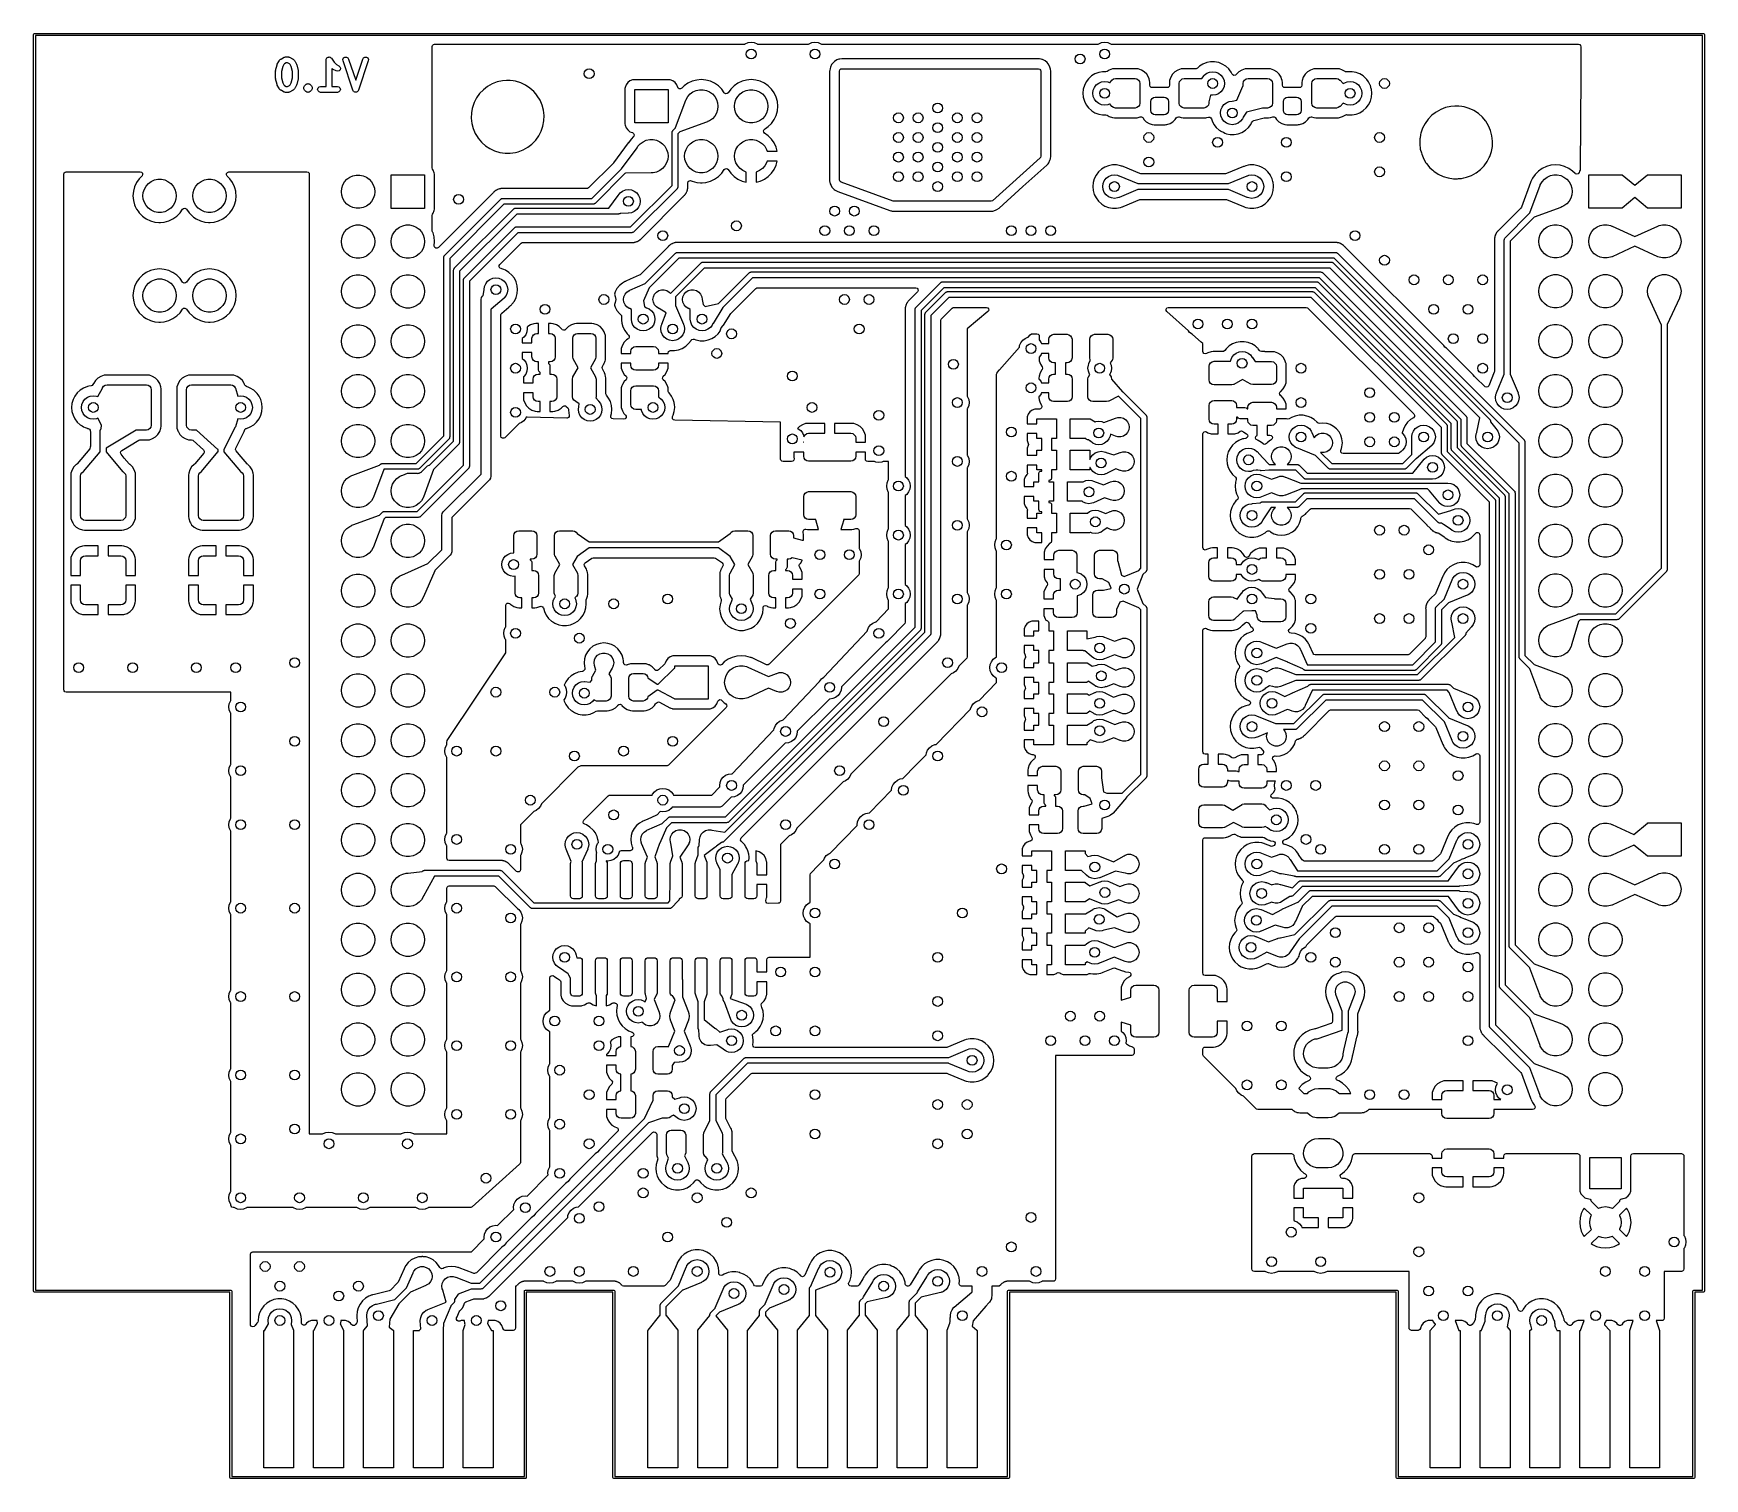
# Model space of a CAD drawing. Extents: x 90 to 175, y -109.5 to -35.9.
import ezdxf

# ---------------------------------------------------------------- set-up
doc = ezdxf.new("R2010")
doc.units = 0
doc.layers.add('BLACK', color=7, linetype='CONTINUOUS')

msp = doc.modelspace()

# ---------------------------------------------------------------- linework, layer by layer
at = {"layer": 'BLACK', "linetype": 'CONTINUOUS'}
for p, q in [((89.95, -36), (89.964645, -35.964645)), ((89.95, -100), (89.95, -36)), ((89.964645, -35.964645), (90, -35.95)), ((90, -35.95), (175, -35.95)), ((90.05, -36.05), (90.05, -99.95)), ((174.95, -36.05), (90.05, -36.05)), ((110.25, -36.6245), (110.269685, -36.557461)), ((110.269685, -36.557461), (110.322489, -36.511706)), ((110.322489, -36.511706), (110.374, -36.5005)), ((110.374, -36.5005), (126.173786, -36.5005)), ((126.173786, -36.5005), (126.2, -36.480385)), ((126.2, -36.480385), (126.344709, -36.420445)), ((126.344709, -36.420445), (126.5, -36.4)), ((126.5, -36.4), (126.655291, -36.420445)), ((126.655291, -36.420445), (126.8, -36.480385)), ((126.8, -36.480385), (126.826214, -36.5005)), ((126.826214, -36.5005), (129.423786, -36.5005)), ((129.423786, -36.5005), (129.45, -36.480385)), ((129.45, -36.480385), (129.594709, -36.420445)), ((129.594709, -36.420445), (129.75, -36.4)), ((129.75, -36.4), (129.905291, -36.420445)), ((129.905291, -36.420445), (130.05, -36.480385)), ((130.05, -36.480385), (130.076214, -36.5005)), ((130.076214, -36.5005), (144.173786, -36.5005)), ((144.173786, -36.5005), (144.2, -36.480385)), ((144.2, -36.480385), (144.344709, -36.420445)), ((144.344709, -36.420445), (144.5, -36.4)), ((144.5, -36.4), (144.655291, -36.420445)), ((144.655291, -36.420445), (144.8, -36.480385)), ((144.8, -36.480385), (144.826214, -36.5005)), ((144.826214, -36.5005), (168.624281, -36.5005)), ((168.624281, -36.5005), (168.69132, -36.520185)), ((168.69132, -36.520185), (168.737075, -36.572989)), ((168.737075, -36.572989), (168.748279, -36.625066)), ((174.95, -99.95), (174.95, -36.05)), ((175, -35.95), (175.035355, -35.964645)), ((175.035355, -35.964645), (175.05, -36)), ((175.05, -36), (175.05, -100)), ((102.368468, -37.51946), (102.439897, -37.376603)), ((102.439897, -37.376603), (102.455919, -37.358534)), ((102.455919, -37.358534), (102.467995, -37.337619)), ((102.467995, -37.337619), (102.539423, -37.266191)), ((102.539423, -37.266191), (102.560338, -37.254115)), ((102.560338, -37.254115), (102.578407, -37.238093)), ((102.578407, -37.238093), (102.721263, -37.166664)), ((102.721263, -37.166664), (102.755045, -37.15975)), ((102.755045, -37.15975), (102.788346, -37.150828)), ((102.788346, -37.150828), (102.931203, -37.150828)), ((102.931203, -37.150828), (102.964504, -37.159751)), ((102.964504, -37.159751), (102.998285, -37.166664)), ((102.998285, -37.166664), (103.141143, -37.238093)), ((103.141143, -37.238093), (103.159212, -37.254116)), ((103.159212, -37.254116), (103.180127, -37.266191)), ((103.180127, -37.266191), (103.251555, -37.337619)), ((103.251555, -37.337619), (103.26363, -37.358534)), ((103.26363, -37.358534), (103.279653, -37.376603)), ((103.279653, -37.376603), (103.351082, -37.519459)), ((104.852632, -37.300828), (104.861473, -37.267831)), ((104.852632, -38.650828), (104.852632, -37.300828)), ((104.861473, -37.267831), (104.868171, -37.234344)), ((104.868171, -37.234344), (104.871444, -37.230619)), ((104.871444, -37.230619), (104.872728, -37.225828)), ((104.872728, -37.225828), (104.896881, -37.201674)), ((104.896881, -37.201674), (104.919427, -37.17602)), ((104.919427, -37.17602), (104.924125, -37.17443)), ((104.924125, -37.17443), (104.927632, -37.170924)), ((104.927632, -37.170924), (104.960622, -37.162084)), ((104.960622, -37.162084), (104.992978, -37.151139)), ((104.992978, -37.151139), (104.997841, -37.152111)), ((104.997841, -37.152111), (105.002632, -37.150828)), ((105.002632, -37.150828), (105.035628, -37.159669)), ((105.035628, -37.159669), (105.069116, -37.166367)), ((105.069116, -37.166367), (105.07284, -37.16964)), ((105.07284, -37.16964), (105.077632, -37.170924)), ((105.077632, -37.170924), (105.101785, -37.195077)), ((105.101785, -37.195077), (105.12744, -37.217623)), ((105.12744, -37.217623), (105.262059, -37.419552)), ((105.262059, -37.419552), (105.3772, -37.534693)), ((105.712819, -37.270756), (105.747544, -37.201307)), ((105.717472, -37.348262), (105.712819, -37.270756)), ((106.217472, -38.848262), (105.717472, -37.348262)), ((105.747544, -37.201307), (105.81234, -37.158526)), ((105.81234, -37.158526), (105.889846, -37.153873)), ((105.889846, -37.153873), (105.959295, -37.188598)), ((105.959295, -37.188598), (106.002076, -37.253394)), ((106.002076, -37.253394), (106.359774, -38.326486)), ((106.359774, -38.326486), (106.717472, -37.253394)), ((107.002077, -37.348262), (106.502076, -38.848262)), ((106.717472, -37.253394), (106.760253, -37.188597)), ((106.760253, -37.188597), (106.829702, -37.153873)), ((106.829702, -37.153873), (106.907208, -37.158525)), ((106.907208, -37.158525), (106.972005, -37.201307)), ((106.972005, -37.201307), (107.006729, -37.270756)), ((107.006729, -37.270756), (107.002077, -37.348262)), ((110.25, -40.267763), (110.25, -36.6245)), ((130.688659, -37.424923), (130.594433, -37.533664)), ((130.741451, -37.379179), (130.688659, -37.424923)), ((130.741462, -37.379171), (130.741451, -37.379179)), ((130.862496, -37.301386), (130.741462, -37.379171)), ((130.862502, -37.301383), (130.862496, -37.301386)), ((130.965027, -37.26726), (130.862502, -37.301383)), ((131.016537, -37.256054), (130.965027, -37.26726)), ((131.016549, -37.256052), (131.016537, -37.256054)), ((131.12399, -37.244501), (131.016549, -37.256052)), ((131.123991, -37.2445), (131.12399, -37.244501)), ((131.124, -37.2445), (131.123991, -37.2445)), ((141.126, -37.2445), (131.124, -37.2445)), ((141.182966, -37.25269), (141.126, -37.2445)), ((141.268419, -37.264976), (141.182966, -37.25269)), ((141.268425, -37.264978), (141.268419, -37.264976)), ((141.312858, -37.278025), (141.268425, -37.264978)), ((141.335459, -37.284662), (141.312858, -37.278025)), ((141.33546, -37.284662), (141.335459, -37.284662)), ((141.335465, -37.284664), (141.33546, -37.284662)), ((141.466331, -37.34443), (141.335465, -37.284664)), ((141.466333, -37.344431), (141.466331, -37.34443)), ((141.466336, -37.344433), (141.466333, -37.344431)), ((141.57507, -37.438653), (141.466336, -37.344433)), ((141.575072, -37.438656), (141.57507, -37.438653)), ((141.575076, -37.438659), (141.575072, -37.438656)), ((141.62082, -37.491451), (141.575076, -37.438659)), ((149.697541, -37.436977), (149.507364, -37.510651)), ((149.697544, -37.436976), (149.697541, -37.436976)), ((149.697541, -37.436976), (149.697541, -37.436977)), ((149.898024, -37.3995), (149.697544, -37.436976)), ((150.101976, -37.3995), (149.898024, -37.3995)), ((150.302456, -37.436976), (150.101976, -37.3995)), ((150.3068, -37.438659), (150.302456, -37.436976)), ((150.492635, -37.510651), (150.3068, -37.438659)), ((168.748279, -36.625066), (168.741431, -38.118017)), ((102.281203, -37.872257), (102.285993, -37.85438)), ((102.281203, -38.2294), (102.281203, -37.872257)), ((102.285993, -38.247276), (102.281203, -38.2294)), ((102.285682, -37.835877), (102.357111, -37.550162)), ((102.285993, -37.85438), (102.285682, -37.835877)), ((102.285682, -38.265781), (102.285993, -38.247276)), ((102.357111, -38.551494), (102.285682, -38.265781)), ((102.357111, -37.550162), (102.365147, -37.535684)), ((102.365147, -37.535684), (102.368468, -37.51946)), ((102.644159, -37.638897), (102.581203, -37.890721)), ((102.581203, -37.890721), (102.581203, -38.210934)), ((102.581203, -38.210934), (102.644159, -38.462758)), ((102.697339, -37.532538), (102.644159, -37.638897)), ((102.734343, -37.495534), (102.697339, -37.532538)), ((102.823756, -37.450828), (102.734343, -37.495534)), ((102.895793, -37.450828), (102.823756, -37.450828)), ((102.985207, -37.495535), (102.895793, -37.450828)), ((103.022211, -37.532539), (102.985207, -37.495535)), ((103.07539, -37.638898), (103.022211, -37.532539)), ((103.138346, -37.89072), (103.07539, -37.638898)), ((103.07539, -38.462757), (103.138346, -38.210936)), ((103.138346, -38.210936), (103.138346, -37.89072)), ((103.351082, -37.519459), (103.354402, -37.535685)), ((103.354402, -37.535685), (103.362439, -37.550162)), ((103.362439, -37.550162), (103.433867, -37.835877)), ((103.433867, -38.26578), (103.362439, -38.551494)), ((103.433867, -37.835877), (103.433555, -37.854379)), ((103.433555, -37.854379), (103.438346, -37.872257)), ((103.438346, -38.2294), (103.433555, -38.247277)), ((103.433555, -38.247277), (103.433867, -38.26578)), ((103.438346, -37.872257), (103.438346, -38.2294)), ((105.18228, -37.764037), (105.152632, -37.734389)), ((105.152632, -37.734389), (105.152632, -38.650828)), ((105.203195, -37.776112), (105.18228, -37.764037)), ((105.221264, -37.792135), (105.203195, -37.776112)), ((105.36412, -37.863564), (105.221264, -37.792135)), ((105.44019, -37.879131), (105.36412, -37.863564)), ((105.3772, -37.534693), (105.498285, -37.595236)), ((105.513851, -37.854577), (105.44019, -37.879131)), ((105.498285, -37.595236), (105.55638, -37.646752)), ((105.565367, -37.796482), (105.513851, -37.854577)), ((105.55638, -37.646752), (105.580934, -37.720413)), ((105.580934, -37.720413), (105.565367, -37.796482)), ((130.494502, -37.87399), (130.4945, -37.874001)), ((130.4945, -37.874001), (130.4945, -43.423215)), ((130.498595, -37.845516), (130.494502, -37.87399)), ((130.514976, -37.73158), (130.498595, -37.845516)), ((130.514978, -37.731575), (130.514976, -37.73158)), ((130.534664, -37.664534), (130.514978, -37.731575)), ((130.59443, -37.533668), (130.534664, -37.664534)), ((130.594433, -37.533664), (130.59443, -37.533668)), ((131, -37.874), (131.019685, -37.806961)), ((131, -43.413147), (131, -37.874)), ((131.019685, -37.806961), (131.072489, -37.761206)), ((131.072489, -37.761206), (131.124, -37.75)), ((131.124, -37.75), (141.126, -37.75)), ((141.126, -37.75), (141.193039, -37.769685)), ((141.193039, -37.769685), (141.238794, -37.822489)), ((141.238794, -37.822489), (141.25, -37.874)), ((141.25, -37.874), (141.25, -42.194775)), ((141.620825, -37.491457), (141.62082, -37.491451)), ((141.620828, -37.491462), (141.620825, -37.491457)), ((141.698613, -37.612496), (141.620828, -37.491462)), ((141.698616, -37.612502), (141.698613, -37.612496)), ((141.732637, -37.714722), (141.698616, -37.612502)), ((141.732741, -37.715033), (141.732637, -37.714722)), ((141.743947, -37.766544), (141.732741, -37.715033)), ((141.7555, -37.874), (141.743947, -37.766544)), ((141.7555, -39), (141.7555, -37.874)), ((143.683237, -38.255418), (143.560327, -38.418178)), ((143.833958, -38.118019), (143.683237, -38.255418)), ((143.83396, -38.118017), (143.833958, -38.118019)), ((144.007357, -38.010655), (143.83396, -38.118017)), ((144.007364, -38.010651), (144.007357, -38.010655)), ((144.197541, -37.936977), (144.007364, -38.010651)), ((144.197544, -37.936976), (144.197541, -37.936976)), ((144.197541, -37.936976), (144.197541, -37.936977)), ((144.398024, -37.8995), (144.197544, -37.936976)), ((144.558804, -37.8995), (144.398024, -37.8995)), ((144.6239, -37.881039), (144.558804, -37.8995)), ((144.730659, -37.815189), (144.6239, -37.881039)), ((144.730668, -37.815185), (144.730659, -37.815189)), ((144.8972, -37.760001), (144.730668, -37.815185)), ((144.873223, -38.323223), (144.954329, -38.26903)), ((144.897203, -37.76), (144.8972, -37.760001)), ((144.99998, -37.749501), (144.897203, -37.76)), ((144.954329, -38.26903), (145.05, -38.25)), ((144.999998, -37.7495), (144.99998, -37.749501)), ((146.10001, -37.7495), (144.999998, -37.7495)), ((145.05, -38.25), (146.05, -38.25)), ((146.05, -38.25), (146.145671, -38.26903)), ((146.202795, -37.76), (146.10001, -37.7495)), ((146.145671, -38.26903), (146.226777, -38.323223)), ((146.202797, -37.760001), (146.202795, -37.76)), ((146.369334, -37.815186), (146.202797, -37.760001)), ((146.518656, -37.907288), (146.369334, -37.815186)), ((146.642712, -38.031344), (146.518656, -37.907288)), ((146.734814, -38.180666), (146.642712, -38.031344)), ((146.759584, -38.255418), (146.734814, -38.180666)), ((146.789998, -38.3472), (146.759584, -38.255418)), ((147.865186, -38.180666), (147.810001, -38.347203)), ((147.865187, -38.180663), (147.865186, -38.180666)), ((147.957289, -38.031342), (147.865187, -38.180663)), ((148.081342, -37.907289), (147.957289, -38.031342)), ((148.230663, -37.815187), (148.081342, -37.907289)), ((148.230668, -37.815185), (148.230663, -37.815187)), ((148.3972, -37.760001), (148.230668, -37.815185)), ((148.373223, -38.323223), (148.454329, -38.26903)), ((148.397203, -37.76), (148.3972, -37.760001)), ((148.49998, -37.749501), (148.397203, -37.76)), ((148.454329, -38.26903), (148.55, -38.25)), ((148.499998, -37.7495), (148.49998, -37.749501)), ((149.141692, -37.7495), (148.499998, -37.7495)), ((148.55, -38.25), (149.441171, -38.25)), ((149.162425, -37.747754), (149.141692, -37.7495)), ((149.22523, -37.717138), (149.162425, -37.747754)), ((149.227546, -37.715027), (149.22523, -37.717138)), ((149.333959, -37.618019), (149.227546, -37.715027)), ((149.333962, -37.618016), (149.333959, -37.618019)), ((149.507357, -37.510655), (149.333962, -37.618016)), ((149.441171, -38.25), (149.567622, -38.086243)), ((149.507364, -37.510651), (149.507357, -37.510655)), ((149.567622, -38.086243), (149.567714, -38.08619)), ((149.567714, -38.08619), (149.575736, -38.075736)), ((149.575736, -38.075736), (149.7, -37.980385)), ((149.7, -37.980385), (149.844709, -37.920445)), ((149.844709, -37.920445), (150, -37.9)), ((150, -37.9), (150.155291, -37.920445)), ((150.155291, -37.920445), (150.3, -37.980385)), ((150.3, -37.980385), (150.424264, -38.075736)), ((150.424264, -38.075736), (150.519615, -38.2)), ((150.492642, -37.510655), (150.492635, -37.510651)), ((150.666039, -37.618017), (150.492642, -37.510655)), ((150.519615, -38.2), (150.579555, -38.344709)), ((150.666041, -37.618019), (150.666039, -37.618017)), ((150.816762, -37.755418), (150.666041, -37.618019)), ((150.849393, -37.798629), (150.816762, -37.755418)), ((150.939673, -37.918179), (150.849393, -37.798629)), ((150.99096, -38.021179), (150.939673, -37.918179)), ((151.022488, -38.061091), (150.99096, -38.021179)), ((151.086565, -38.088946), (151.022488, -38.061091)), ((151.15553, -38.077736), (151.086565, -38.088946)), ((151.201751, -38.036176), (151.15553, -38.077736)), ((151.202807, -38.037011), (151.201751, -38.036176)), ((151.207288, -38.031343), (151.202807, -38.037011)), ((151.331342, -37.907289), (151.207288, -38.031343)), ((151.480663, -37.815187), (151.331342, -37.907289)), ((151.480668, -37.815185), (151.480663, -37.815187)), ((151.6472, -37.760001), (151.480668, -37.815185)), ((151.623223, -38.323223), (151.704329, -38.26903)), ((151.647203, -37.76), (151.6472, -37.760001)), ((151.74998, -37.749501), (151.647203, -37.76)), ((151.704329, -38.26903), (151.8, -38.25)), ((151.749998, -37.7495), (151.74998, -37.749501)), ((152.85001, -37.7495), (151.749998, -37.7495)), ((151.8, -38.25), (152.8, -38.25)), ((152.8, -38.25), (152.895671, -38.26903)), ((152.952795, -37.76), (152.85001, -37.7495)), ((152.895671, -38.26903), (152.976777, -38.323223)), ((152.952797, -37.760001), (152.952795, -37.76)), ((153.119334, -37.815186), (152.952797, -37.760001)), ((153.268656, -37.907288), (153.119334, -37.815186)), ((153.392712, -38.031344), (153.268656, -37.907288)), ((153.484814, -38.180666), (153.392712, -38.031344)), ((153.509584, -38.255418), (153.484814, -38.180666)), ((153.539998, -38.3472), (153.509584, -38.255418)), ((154.615186, -38.180666), (154.560001, -38.347203)), ((154.615187, -38.180663), (154.615186, -38.180666)), ((154.707289, -38.031342), (154.615187, -38.180663)), ((154.831342, -37.907289), (154.707289, -38.031342)), ((154.980663, -37.815187), (154.831342, -37.907289)), ((154.980668, -37.815185), (154.980663, -37.815187)), ((155.1472, -37.760001), (154.980668, -37.815185)), ((155.123223, -38.323223), (155.204329, -38.26903)), ((155.147203, -37.76), (155.1472, -37.760001)), ((155.24998, -37.749501), (155.147203, -37.76)), ((155.204329, -38.26903), (155.3, -38.25)), ((155.249998, -37.7495), (155.24998, -37.749501)), ((156.35001, -37.7495), (155.249998, -37.7495)), ((155.3, -38.25), (156.3, -38.25)), ((156.3, -38.25), (156.395671, -38.26903)), ((156.452795, -37.76), (156.35001, -37.7495)), ((156.395671, -38.26903), (156.476777, -38.323223)), ((156.452797, -37.760001), (156.452795, -37.76)), ((156.619334, -37.815186), (156.452797, -37.760001)), ((156.748275, -37.894717), (156.619334, -37.815186)), ((156.766636, -37.904033), (156.748275, -37.894717)), ((156.836151, -37.911065), (156.766636, -37.904033)), ((156.898022, -37.8995), (156.836151, -37.911065)), ((156.898024, -37.8995), (156.898022, -37.8995)), ((157.101976, -37.8995), (156.898024, -37.8995)), ((157.302456, -37.936976), (157.101976, -37.8995)), ((157.397546, -37.973814), (157.302456, -37.936976)), ((157.492635, -38.010651), (157.397546, -37.973814)), ((157.492642, -38.010655), (157.492635, -38.010651)), ((157.666039, -38.118017), (157.492642, -38.010655)), ((157.666041, -38.118019), (157.666039, -38.118017)), ((157.816762, -38.255418), (157.666041, -38.118019)), ((157.853707, -38.304341), (157.816762, -38.255418)), ((168.741431, -38.118017), (168.719715, -42.851843)), ((102.365147, -38.565971), (102.357111, -38.551494)), ((102.368468, -38.582196), (102.365147, -38.565971)), ((102.439897, -38.725053), (102.368468, -38.582196)), ((102.455919, -38.743121), (102.439897, -38.725053)), ((102.467994, -38.764036), (102.455919, -38.743121)), ((102.539422, -38.835465), (102.467994, -38.764036)), ((102.560337, -38.84754), (102.539422, -38.835465)), ((102.578407, -38.863564), (102.560337, -38.84754)), ((102.721265, -38.934992), (102.578407, -38.863564)), ((102.644159, -38.462758), (102.697339, -38.569118)), ((102.697339, -38.569118), (102.734343, -38.606122)), ((102.75504, -38.941903), (102.721265, -38.934992)), ((102.734343, -38.606122), (102.823756, -38.650828)), ((102.788346, -38.950828), (102.75504, -38.941903)), ((102.931203, -38.950828), (102.788346, -38.950828)), ((102.823756, -38.650828), (102.895794, -38.650828)), ((102.895794, -38.650828), (102.985207, -38.606121)), ((102.964508, -38.941903), (102.931203, -38.950828)), ((102.998284, -38.934992), (102.964508, -38.941903)), ((102.985207, -38.606121), (103.02221, -38.569117)), ((103.141143, -38.863564), (102.998284, -38.934992)), ((103.02221, -38.569117), (103.07539, -38.462757)), ((103.159212, -38.84754), (103.141143, -38.863564)), ((103.180128, -38.835465), (103.159212, -38.84754)), ((103.251556, -38.764036), (103.180128, -38.835465)), ((103.26363, -38.743121), (103.251556, -38.764036)), ((103.279653, -38.725053), (103.26363, -38.743121)), ((103.351082, -38.582197), (103.279653, -38.725053)), ((103.354402, -38.56597), (103.351082, -38.582197)), ((103.362439, -38.551494), (103.354402, -38.56597)), ((103.714886, -38.690577), (103.753709, -38.623334)), ((103.714886, -38.690578), (103.714886, -38.690577)), ((103.714886, -38.768224), (103.714886, -38.690578)), ((103.733711, -38.800828), (103.714886, -38.768224)), ((103.753708, -38.835465), (103.733711, -38.800828)), ((103.75371, -38.835467), (103.753708, -38.835465)), ((103.753709, -38.623334), (103.825138, -38.551905)), ((103.825139, -38.906895), (103.75371, -38.835467)), ((103.825138, -38.551905), (103.825138, -38.551904)), ((103.825138, -38.551904), (103.825139, -38.551904)), ((103.825139, -38.551904), (103.84224, -38.54203)), ((103.835814, -38.913058), (103.825139, -38.906895)), ((103.842239, -38.916767), (103.835814, -38.913058)), ((103.856204, -38.930732), (103.842239, -38.916767)), ((103.84224, -38.54203), (103.856204, -38.528067)), ((103.856204, -38.528067), (103.875278, -38.522955)), ((103.875278, -38.935843), (103.856204, -38.930732)), ((103.875278, -38.522955), (103.892381, -38.513082)), ((103.892381, -38.945717), (103.875278, -38.935843)), ((103.892381, -38.513082), (103.912129, -38.513082)), ((103.892382, -38.945717), (103.892381, -38.945717)), ((103.912129, -38.945717), (103.892382, -38.945717)), ((103.912129, -38.513082), (103.931204, -38.507971)), ((103.931204, -38.950828), (103.912129, -38.945717)), ((103.931204, -38.507971), (103.950279, -38.513082)), ((103.950279, -38.945717), (103.931204, -38.950828)), ((103.950279, -38.513082), (103.970027, -38.513082)), ((103.970028, -38.945717), (103.950279, -38.945717)), ((103.970027, -38.513082), (103.970028, -38.513082)), ((103.970028, -38.513082), (103.98713, -38.522956)), ((103.98713, -38.935842), (103.970028, -38.945717)), ((103.98713, -38.522956), (104.006204, -38.528067)), ((104.006204, -38.930732), (103.98713, -38.935842)), ((104.006204, -38.528067), (104.020168, -38.542031)), ((104.020168, -38.916767), (104.006204, -38.930732)), ((104.020168, -38.542031), (104.03727, -38.551905)), ((104.026592, -38.913059), (104.020168, -38.916767)), ((104.03727, -38.906894), (104.026592, -38.913059)), ((104.03727, -38.551905), (104.037271, -38.551906)), ((104.108698, -38.835466), (104.03727, -38.906894)), ((104.037271, -38.551906), (104.108698, -38.623334)), ((104.108698, -38.623334), (104.147521, -38.690577)), ((104.128696, -38.800828), (104.108698, -38.835466)), ((104.147521, -38.768224), (104.128696, -38.800828)), ((104.147521, -38.690577), (104.147521, -38.690578)), ((104.147521, -38.690578), (104.147521, -38.768224)), ((104.42406, -38.800828), (104.444156, -38.725828)), ((104.444156, -38.875828), (104.42406, -38.800828)), ((104.444156, -38.725828), (104.49906, -38.670924)), ((104.49906, -38.930732), (104.444156, -38.875828)), ((104.49906, -38.670924), (104.57406, -38.650828)), ((104.57406, -38.950828), (104.49906, -38.930732)), ((104.57406, -38.650828), (104.852632, -38.650828)), ((105.002632, -38.950828), (104.57406, -38.950828)), ((105.431203, -38.950828), (105.002632, -38.950828)), ((105.152632, -38.650828), (105.431203, -38.650828)), ((105.431203, -38.650828), (105.506203, -38.670924)), ((105.506203, -38.930732), (105.431203, -38.950828)), ((105.506203, -38.670924), (105.561107, -38.725828)), ((105.561107, -38.875828), (105.506203, -38.930732)), ((105.561107, -38.725828), (105.581203, -38.800828)), ((105.581203, -38.800828), (105.561107, -38.875828)), ((106.23407, -38.873402), (106.217472, -38.848262)), ((106.247544, -38.900349), (106.23407, -38.873402)), ((106.255197, -38.905402), (106.247544, -38.900349)), ((106.260253, -38.913059), (106.255197, -38.905402)), ((106.287204, -38.926534), (106.260253, -38.913059)), ((106.31234, -38.94313), (106.287204, -38.926534)), ((106.321495, -38.943679), (106.31234, -38.94313)), ((106.329702, -38.947783), (106.321495, -38.943679)), ((106.359777, -38.945977), (106.329702, -38.947783)), ((106.389846, -38.947783), (106.359777, -38.945977)), ((106.39805, -38.94368), (106.389846, -38.947783)), ((106.407208, -38.943131), (106.39805, -38.94368)), ((106.432352, -38.926529), (106.407208, -38.943131)), ((106.459295, -38.913058), (106.432352, -38.926529)), ((106.464348, -38.905404), (106.459295, -38.913058)), ((106.472005, -38.900349), (106.464348, -38.905404)), ((106.48548, -38.873397), (106.472005, -38.900349)), ((106.502076, -38.848262), (106.48548, -38.873397)), ((112.673816, -39.013116), (112.516202, -39.233419)), ((112.673822, -39.013109), (112.673816, -39.013116)), ((112.861822, -38.818112), (112.673822, -39.013109)), ((113.076226, -38.652557), (112.861822, -38.818112)), ((113.312439, -38.519987), (113.076226, -38.652557)), ((113.565446, -38.42322), (113.312439, -38.519987)), ((113.565453, -38.423217), (113.565446, -38.42322)), ((113.829831, -38.364325), (113.565453, -38.423217)), ((113.829844, -38.364323), (113.829831, -38.364325)), ((114.032364, -38.3495), (113.829844, -38.364323)), ((114.032369, -38.3495), (114.032364, -38.3495)), ((114.235439, -38.3495), (114.032369, -38.3495)), ((114.387791, -38.371921), (114.235439, -38.3495)), ((114.503428, -38.388939), (114.387791, -38.371921)), ((114.503442, -38.388942), (114.503428, -38.388939)), ((114.762814, -38.466976), (114.503442, -38.388942)), ((114.762819, -38.466978), (114.762814, -38.466976)), ((114.762824, -38.46698), (114.762819, -38.466978)), ((114.977602, -38.567664), (114.762824, -38.46698)), ((115.008092, -38.581957), (114.977602, -38.567664)), ((115.234002, -38.731418), (115.008092, -38.581957)), ((115.43574, -38.912175), (115.234002, -38.731418)), ((115.435746, -38.91218), (115.43574, -38.912175)), ((115.529615, -39.024977), (115.435746, -38.91218)), ((115.609018, -39.12039), (115.529615, -39.024977)), ((115.75013, -39.35161), (115.609018, -39.12039)), ((120.069501, -38.762116), (120.0695, -38.762135)), ((120.0695, -38.762135), (120.0695, -40.55787)), ((120.075908, -38.702517), (120.069501, -38.762116)), ((120.126202, -38.567671), (120.075908, -38.702517)), ((120.126206, -38.567664), (120.126202, -38.567671)), ((120.212452, -38.452455), (120.126206, -38.567664)), ((120.212455, -38.452452), (120.212452, -38.452455)), ((120.327664, -38.366206), (120.212455, -38.452452)), ((120.327671, -38.366202), (120.327664, -38.366206)), ((120.462516, -38.315908), (120.327671, -38.366202)), ((120.522123, -38.309501), (120.462516, -38.315908)), ((120.522129, -38.3095), (120.522123, -38.309501)), ((122.317864, -38.3095), (120.522129, -38.3095)), ((120.57, -40.51), (120.57, -38.81)), ((120.57, -38.81), (122.27, -38.81)), ((122.27, -38.81), (122.27, -40.51)), ((122.317873, -38.3095), (122.317864, -38.3095)), ((122.317881, -38.3095), (122.317873, -38.3095)), ((122.317883, -38.309501), (122.317881, -38.3095)), ((122.377483, -38.315908), (122.317883, -38.309501)), ((122.512328, -38.366202), (122.377482, -38.315908)), ((122.377482, -38.315908), (122.377483, -38.315908)), ((122.512335, -38.366206), (122.512328, -38.366202)), ((122.627544, -38.452452), (122.512335, -38.366206)), ((122.627547, -38.452455), (122.627544, -38.452452)), ((122.713793, -38.567664), (122.627547, -38.452455)), ((122.713797, -38.567671), (122.713793, -38.567664)), ((122.76281, -38.699081), (122.713797, -38.567671)), ((122.779725, -38.730058), (122.76281, -38.699081)), ((122.835658, -38.77193), (122.779725, -38.730058)), ((122.90535, -38.776914), (122.835658, -38.77193)), ((122.966673, -38.74343), (122.90535, -38.776914)), ((123.0886, -38.621503), (122.966673, -38.74343)), ((123.282169, -38.485965), (123.0886, -38.621503)), ((123.272336, -39.160383), (123.391239, -39.028327)), ((123.282171, -38.485964), (123.282169, -38.485965)), ((123.496335, -38.386098), (123.282171, -38.485964)), ((123.391239, -39.028327), (123.535, -38.923878)), ((123.496344, -38.386094), (123.496335, -38.386098)), ((123.724586, -38.324938), (123.496344, -38.386094)), ((123.535, -38.923878), (123.697336, -38.851602)), ((123.697336, -38.851602), (123.871151, -38.814656)), ((123.724596, -38.324936), (123.724586, -38.324938)), ((123.959999, -38.304341), (123.724596, -38.324936)), ((123.871151, -38.814656), (124.048849, -38.814656)), ((123.960001, -38.304341), (123.959999, -38.304341)), ((124.195403, -38.324936), (123.960001, -38.304341)), ((124.048849, -38.814656), (124.222664, -38.851602)), ((124.195413, -38.324938), (124.195403, -38.324936)), ((124.423655, -38.386094), (124.195413, -38.324938)), ((124.222664, -38.851602), (124.385, -38.923878)), ((124.385, -38.923878), (124.528761, -39.028327)), ((124.423659, -38.386096), (124.423655, -38.386094)), ((124.423663, -38.386097), (124.423659, -38.386096)), ((124.637828, -38.485964), (124.423663, -38.386097)), ((124.528761, -39.028327), (124.647664, -39.160383)), ((124.63783, -38.485965), (124.637828, -38.485964)), ((124.637834, -38.485967), (124.63783, -38.485965)), ((124.831395, -38.621501), (124.637834, -38.485967)), ((124.831402, -38.621506), (124.831395, -38.621501)), ((124.998494, -38.788597), (124.831402, -38.621506)), ((125.128425, -38.974158), (124.998494, -38.788597)), ((125.145145, -38.993454), (125.128425, -38.974158)), ((125.2075, -39.024977), (125.145145, -38.993454)), ((125.276998, -39.017783), (125.2075, -39.024977)), ((125.331575, -38.974158), (125.276998, -39.017783)), ((125.461505, -38.788597), (125.331575, -38.974158)), ((125.628597, -38.621505), (125.461505, -38.788597)), ((125.822169, -38.485965), (125.628597, -38.621505)), ((125.812336, -39.160383), (125.931239, -39.028327)), ((125.822171, -38.485964), (125.822169, -38.485965)), ((126.036335, -38.386098), (125.822171, -38.485964)), ((125.931239, -39.028327), (126.075, -38.923878)), ((126.036344, -38.386094), (126.036335, -38.386098)), ((126.264586, -38.324938), (126.036344, -38.386094)), ((126.075, -38.923878), (126.237336, -38.851602)), ((126.237336, -38.851602), (126.411151, -38.814656)), ((126.264596, -38.324936), (126.264586, -38.324938)), ((126.499999, -38.304341), (126.264596, -38.324936)), ((126.411151, -38.814656), (126.588849, -38.814656)), ((126.500001, -38.304341), (126.499999, -38.304341)), ((126.735403, -38.324936), (126.500001, -38.304341)), ((126.588849, -38.814656), (126.762664, -38.851602)), ((126.735413, -38.324938), (126.735403, -38.324936)), ((126.963655, -38.386094), (126.735413, -38.324938)), ((126.762664, -38.851602), (126.925, -38.923878)), ((126.925, -38.923878), (127.068761, -39.028327)), ((126.963659, -38.386096), (126.963655, -38.386094)), ((126.963663, -38.386097), (126.963659, -38.386096)), ((127.177828, -38.485964), (126.963663, -38.386097)), ((127.068761, -39.028327), (127.187664, -39.160383)), ((127.17783, -38.485965), (127.177828, -38.485964)), ((127.177834, -38.485967), (127.17783, -38.485965)), ((127.371395, -38.621501), (127.177834, -38.485967)), ((127.371402, -38.621506), (127.371395, -38.621501)), ((127.538494, -38.788597), (127.371402, -38.621506)), ((127.668425, -38.974158), (127.538494, -38.788597)), ((127.674035, -38.982171), (127.668425, -38.974158)), ((127.773903, -39.196337), (127.674035, -38.982171)), ((141.7555, -41.567763), (141.7555, -39)), ((143.413602, -38.796917), (143.394785, -38.999999)), ((143.394785, -38.999999), (143.394785, -39)), ((143.394785, -39), (143.413602, -39.203082)), ((143.469417, -38.600752), (143.413602, -38.796917)), ((143.469422, -38.600739), (143.469417, -38.600752)), ((143.560327, -38.418178), (143.469422, -38.600739)), ((143.9, -39), (143.920445, -38.844709)), ((143.920445, -39.155291), (143.9, -39)), ((143.920445, -38.844709), (143.980385, -38.7)), ((143.980385, -38.7), (144.075736, -38.575736)), ((144.075736, -38.575736), (144.2, -38.480385)), ((144.2, -38.480385), (144.344709, -38.420445)), ((144.344709, -38.420445), (144.5, -38.4)), ((144.5, -38.4), (144.655291, -38.420445)), ((144.655291, -38.420445), (144.730446, -38.451575)), ((144.730446, -38.451575), (144.731161, -38.450863)), ((144.731161, -38.450863), (144.740116, -38.450877)), ((144.740116, -38.450877), (144.740793, -38.451183)), ((144.740793, -38.451183), (144.771751, -38.46644)), ((144.771751, -38.46644), (144.865214, -38.334525)), ((144.865214, -38.334525), (144.866002, -38.334028)), ((144.866002, -38.334028), (144.873223, -38.323223)), ((146.226777, -38.323223), (146.28097, -38.404329)), ((146.28097, -38.404329), (146.3, -38.5)), ((146.3, -38.5), (146.3, -39.5)), ((146.789999, -38.347203), (146.789998, -38.3472)), ((146.800498, -38.449981), (146.789999, -38.347203)), ((146.800499, -38.449998), (146.800498, -38.449981)), ((146.800499, -38.585291), (146.800499, -38.449998)), ((146.817523, -38.647998), (146.800499, -38.585291)), ((146.868407, -38.695879), (146.817523, -38.647998)), ((146.9371, -38.708649), (146.868407, -38.695879)), ((147.026644, -38.699501), (146.9371, -38.708649)), ((147.026662, -38.6995), (147.026644, -38.699501)), ((147.573347, -38.6995), (147.026662, -38.6995)), ((147.662898, -38.708648), (147.573347, -38.6995)), ((147.727011, -38.698084), (147.662898, -38.708648)), ((147.779815, -38.652329), (147.727011, -38.698084)), ((147.7995, -38.58529), (147.779815, -38.652329)), ((147.81, -38.347204), (147.7995, -38.449983)), ((147.7995, -38.449983), (147.7995, -38.58529)), ((147.810001, -38.347204), (147.81, -38.347204)), ((147.810001, -38.347203), (147.810001, -38.347204)), ((148.3, -38.5), (148.31903, -38.404329)), ((148.3, -39.5), (148.3, -38.5)), ((148.31903, -38.404329), (148.373223, -38.323223)), ((149.887648, -39.100806), (149.803828, -39.437131)), ((149.988397, -39.100083), (149.887648, -39.100806)), ((149.991328, -39.098858), (149.988397, -39.100083)), ((150, -39.1), (149.991328, -39.098858)), ((150.155291, -39.079555), (150, -39.1)), ((150.3, -39.019615), (150.155291, -39.079555)), ((150.424264, -38.924264), (150.3, -39.019615)), ((150.519615, -38.8), (150.424264, -38.924264)), ((150.579555, -38.655291), (150.519615, -38.8)), ((150.579555, -38.344709), (150.6, -38.5)), ((150.6, -38.5), (150.579555, -38.655291)), ((151.228643, -39.353189), (151.545063, -38.643601)), ((151.545063, -38.643601), (151.55, -38.638922)), ((151.55, -38.5), (151.56903, -38.404329)), ((151.55, -38.638922), (151.55, -38.5)), ((151.56903, -38.404329), (151.623223, -38.323223)), ((152.976777, -38.323223), (153.03097, -38.404329)), ((153.03097, -38.404329), (153.05, -38.5)), ((153.05, -38.5), (153.05, -39.5)), ((153.539999, -38.347203), (153.539998, -38.3472)), ((153.550498, -38.449981), (153.539999, -38.347203)), ((153.550499, -38.449998), (153.550498, -38.449981)), ((153.550499, -38.585291), (153.550499, -38.449998)), ((153.567523, -38.647998), (153.550499, -38.585291)), ((153.618407, -38.695879), (153.567523, -38.647998)), ((153.6871, -38.708649), (153.618407, -38.695879)), ((153.776644, -38.699501), (153.6871, -38.708649)), ((153.776662, -38.6995), (153.776644, -38.699501)), ((154.323347, -38.6995), (153.776662, -38.6995)), ((154.412898, -38.708648), (154.323347, -38.6995)), ((154.477011, -38.698084), (154.412898, -38.708648)), ((154.529815, -38.652329), (154.477011, -38.698084)), ((154.5495, -38.58529), (154.529815, -38.652329)), ((154.56, -38.347204), (154.5495, -38.449983)), ((154.5495, -38.449983), (154.5495, -38.58529)), ((154.560001, -38.347204), (154.56, -38.347204)), ((154.560001, -38.347203), (154.560001, -38.347204)), ((155.05, -38.5), (155.06903, -38.404329)), ((155.05, -39.5), (155.05, -38.5)), ((155.06903, -38.404329), (155.123223, -38.323223)), ((156.476777, -38.323223), (156.481287, -38.329973)), ((156.481287, -38.329973), (156.485021, -38.331523)), ((156.485021, -38.331523), (156.648743, -38.496357)), ((156.648743, -38.496357), (156.759585, -38.450173)), ((156.759585, -38.450173), (156.768539, -38.450155)), ((156.768539, -38.450155), (156.769844, -38.451454)), ((156.769844, -38.451454), (156.844709, -38.420445)), ((156.844709, -38.420445), (157, -38.4)), ((157, -38.4), (157.155291, -38.420445)), ((157.155291, -38.420445), (157.3, -38.480385)), ((157.3, -38.480385), (157.424264, -38.575736)), ((157.424264, -38.575736), (157.519615, -38.7)), ((157.519615, -38.7), (157.579555, -38.844709)), ((157.579555, -38.844709), (157.6, -39)), ((157.6, -39), (157.579555, -39.155291)), ((157.939673, -38.418179), (157.853707, -38.304341)), ((157.95674, -38.452455), (157.939673, -38.418179)), ((158.022884, -38.585291), (157.95674, -38.452455)), ((158.030582, -38.60075), (158.022884, -38.585291)), ((158.079287, -38.77193), (158.030582, -38.60075)), ((158.086397, -38.796917), (158.079287, -38.77193)), ((158.104608, -38.993454), (158.086397, -38.796917)), ((158.086397, -39.203083), (158.105215, -39)), ((158.105215, -39), (158.104608, -38.993454)), ((112.257108, -39.989344), (112.255681, -39.997068)), ((112.29818, -39.76698), (112.257108, -39.989344)), ((112.304881, -39.730699), (112.29818, -39.76698)), ((112.304884, -39.730685), (112.304881, -39.730699)), ((112.392343, -39.474327), (112.304884, -39.730685)), ((112.39235, -39.474309), (112.392343, -39.474327)), ((112.516199, -39.233424), (112.39235, -39.474309)), ((112.516202, -39.233419), (112.516199, -39.233424)), ((115.856072, -39.600912), (115.75013, -39.35161)), ((115.924586, -39.862982), (115.856072, -39.600912)), ((115.954212, -40.132235), (115.924586, -39.862982)), ((122.654433, -40.748999), (123.170501, -39.346137)), ((123.170501, -39.346137), (123.174563, -39.341734)), ((123.174563, -39.341734), (123.183486, -39.314274)), ((123.183486, -39.314274), (123.272336, -39.160383)), ((124.647664, -39.160383), (124.736514, -39.314274)), ((124.736514, -39.314274), (124.791425, -39.483275)), ((124.791425, -39.836725), (124.736514, -40.005726)), ((124.791425, -39.483275), (124.81, -39.66)), ((124.81, -39.66), (124.791425, -39.836725)), ((125.65, -39.66), (125.668575, -39.483275)), ((125.668575, -39.836725), (125.65, -39.66)), ((125.668575, -39.483275), (125.723486, -39.314274)), ((125.723486, -40.005726), (125.668575, -39.836725)), ((125.723486, -39.314274), (125.812336, -39.160383)), ((127.187664, -39.160383), (127.276514, -39.314274)), ((127.276514, -39.314274), (127.331425, -39.483275)), ((127.331425, -39.836725), (127.276514, -40.005726)), ((127.331425, -39.483275), (127.35, -39.66)), ((127.35, -39.66), (127.331425, -39.836725)), ((127.835063, -39.424592), (127.773903, -39.196337)), ((127.773903, -40.123663), (127.835063, -39.895408)), ((127.855659, -39.66), (127.835063, -39.424592)), ((127.835063, -39.895408), (127.855659, -39.66)), ((143.413602, -39.203082), (143.469417, -39.399247)), ((143.469417, -39.399247), (143.469422, -39.39926)), ((143.469422, -39.39926), (143.560327, -39.581821)), ((143.560327, -39.581821), (143.683237, -39.744581)), ((143.683237, -39.744581), (143.833958, -39.88198)), ((143.833958, -39.88198), (143.83396, -39.881982)), ((143.83396, -39.881982), (143.855636, -39.895403)), ((143.855636, -39.895403), (144.007363, -39.989348)), ((143.980385, -39.3), (143.920445, -39.155291)), ((144.075736, -39.424264), (143.980385, -39.3)), ((144.007363, -39.989348), (144.197544, -40.063024)), ((144.2, -39.519615), (144.075736, -39.424264)), ((144.344709, -39.579555), (144.2, -39.519615)), ((144.5, -39.6), (144.344709, -39.579555)), ((144.655291, -39.579555), (144.5, -39.6)), ((144.730652, -39.548339), (144.655291, -39.579555)), ((144.731859, -39.549398), (144.730652, -39.548339)), ((144.740794, -39.548815), (144.731859, -39.549398)), ((144.771751, -39.533557), (144.740794, -39.548815)), ((144.865213, -39.665472), (144.771751, -39.533557)), ((144.866481, -39.666975), (144.865213, -39.665472)), ((144.866747, -39.667085), (144.866481, -39.666975)), ((144.873223, -39.676777), (144.866747, -39.667085)), ((144.954329, -39.73097), (144.873223, -39.676777)), ((145.05, -39.75), (144.954329, -39.73097)), ((146.05, -39.75), (145.05, -39.75)), ((146.145671, -39.73097), (146.05, -39.75)), ((146.226777, -39.676777), (146.145671, -39.73097)), ((146.28097, -39.595671), (146.226777, -39.676777)), ((146.3, -39.5), (146.28097, -39.595671)), ((146.85, -39.425), (146.867127, -39.338896)), ((146.85, -39.875), (146.85, -39.425)), ((146.867127, -39.961104), (146.85, -39.875)), ((146.867127, -39.338896), (146.915901, -39.265901)), ((146.915901, -40.034099), (146.867127, -39.961104)), ((146.915901, -39.265901), (146.988896, -39.217127)), ((146.988896, -39.217127), (147.075, -39.2)), ((147.075, -39.2), (147.525, -39.2)), ((147.525, -39.2), (147.611104, -39.217127)), ((147.611104, -39.217127), (147.684099, -39.265901)), ((147.684099, -39.265901), (147.732873, -39.338896)), ((147.732873, -39.961104), (147.684099, -40.034099)), ((147.732873, -39.338896), (147.75, -39.425)), ((147.75, -39.875), (147.732873, -39.961104)), ((147.75, -39.425), (147.75, -39.875)), ((148.31903, -39.595671), (148.3, -39.5)), ((148.373223, -39.676777), (148.31903, -39.595671)), ((148.454329, -39.73097), (148.373223, -39.676777)), ((148.55, -39.75), (148.454329, -39.73097)), ((149.55, -39.75), (148.55, -39.75)), ((149.645671, -39.73097), (149.55, -39.75)), ((149.726777, -39.676777), (149.645671, -39.73097)), ((149.78097, -39.595671), (149.726777, -39.676777)), ((149.8, -39.5), (149.78097, -39.595671)), ((149.803828, -39.437131), (149.8, -39.442305)), ((149.8, -39.442305), (149.8, -39.5)), ((150.4, -40), (150.420445, -39.844709)), ((150.420445, -39.844709), (150.480385, -39.7)), ((150.480385, -39.7), (150.575736, -39.575736)), ((150.575736, -39.575736), (150.7, -39.480385)), ((150.7, -39.480385), (150.777286, -39.448372)), ((150.777286, -39.448372), (150.782156, -39.443517)), ((150.782156, -39.443517), (150.784298, -39.442865)), ((150.784298, -39.442865), (150.796552, -39.440391)), ((150.796552, -39.440391), (150.844709, -39.420445)), ((150.844709, -39.420445), (150.990495, -39.401251)), ((150.990495, -39.401251), (151.228643, -39.353189)), ((151.72901, -39.963694), (151.559633, -40.221533)), ((152.544815, -39.753156), (151.72901, -39.963694)), ((152.545671, -39.7529), (152.544815, -39.753156)), ((152.548966, -39.75), (152.545671, -39.7529)), ((152.8, -39.75), (152.548966, -39.75)), ((152.895671, -39.73097), (152.8, -39.75)), ((152.976777, -39.676777), (152.895671, -39.73097)), ((153.03097, -39.595671), (152.976777, -39.676777)), ((153.05, -39.5), (153.03097, -39.595671)), ((153.6, -39.425), (153.617127, -39.338896)), ((153.6, -39.875), (153.6, -39.425)), ((153.617127, -39.961104), (153.6, -39.875)), ((153.617127, -39.338896), (153.665901, -39.265901)), ((153.665901, -40.034099), (153.617127, -39.961104)), ((153.665901, -39.265901), (153.738896, -39.217127)), ((153.738896, -39.217127), (153.825, -39.2)), ((153.825, -39.2), (154.275, -39.2)), ((154.275, -39.2), (154.361104, -39.217127)), ((154.361104, -39.217127), (154.434099, -39.265901)), ((154.434099, -39.265901), (154.482873, -39.338896)), ((154.482873, -39.961104), (154.434099, -40.034099)), ((154.482873, -39.338896), (154.5, -39.425)), ((154.5, -39.875), (154.482873, -39.961104)), ((154.5, -39.425), (154.5, -39.875)), ((155.06903, -39.595671), (155.05, -39.5)), ((155.123223, -39.676777), (155.06903, -39.595671)), ((155.204329, -39.73097), (155.123223, -39.676777)), ((155.3, -39.75), (155.204329, -39.73097)), ((156.3, -39.75), (155.3, -39.75)), ((156.395671, -39.73097), (156.3, -39.75)), ((156.476777, -39.676777), (156.395671, -39.73097)), ((156.481289, -39.670023), (156.476777, -39.676777)), ((156.485043, -39.668454), (156.481289, -39.670023)), ((156.648743, -39.503641), (156.485043, -39.668454)), ((156.759584, -39.549825), (156.648743, -39.503641)), ((156.75959, -39.549827), (156.759584, -39.549825)), ((156.768545, -39.549841), (156.75959, -39.549827)), ((156.769844, -39.548545), (156.768545, -39.549841)), ((156.844709, -39.579555), (156.769844, -39.548545)), ((157, -39.6), (156.844709, -39.579555)), ((157.155291, -39.579555), (157, -39.6)), ((157.3, -39.519615), (157.155291, -39.579555)), ((157.424264, -39.424264), (157.3, -39.519615)), ((157.302456, -40.063024), (157.492637, -39.989348)), ((157.519615, -39.3), (157.424264, -39.424264)), ((157.492637, -39.989348), (157.666041, -39.881981)), ((157.579555, -39.155291), (157.519615, -39.3)), ((157.666041, -39.881981), (157.816764, -39.744579)), ((157.816764, -39.744579), (157.939673, -39.581821)), ((157.939673, -39.581821), (158.030582, -39.39925)), ((158.030582, -39.39925), (158.086397, -39.203083)), ((161.328579, -39.989348), (161.161822, -40.118112)), ((161.376223, -39.952559), (161.328579, -39.989348)), ((161.376224, -39.952558), (161.376223, -39.952559)), ((161.376226, -39.952557), (161.376224, -39.952558)), ((161.612439, -39.819987), (161.376226, -39.952557)), ((161.865446, -39.72322), (161.612439, -39.819987)), ((161.865453, -39.723217), (161.865446, -39.72322)), ((162.129831, -39.664325), (161.865453, -39.723217)), ((162.129844, -39.664323), (162.129831, -39.664325)), ((162.332364, -39.6495), (162.129844, -39.664323)), ((162.332369, -39.6495), (162.332364, -39.6495)), ((162.535439, -39.6495), (162.332369, -39.6495)), ((162.687791, -39.671921), (162.535439, -39.6495)), ((162.803428, -39.688939), (162.687791, -39.671921)), ((162.803442, -39.688942), (162.803428, -39.688939)), ((163.062814, -39.766976), (162.803442, -39.688942)), ((163.062819, -39.766978), (163.062814, -39.766976)), ((163.062824, -39.76698), (163.062819, -39.766978)), ((163.267623, -39.862986), (163.062824, -39.76698)), ((163.308092, -39.881957), (163.267623, -39.862986)), ((163.534002, -40.031418), (163.308092, -39.881957)), ((110.25, -42.791176), (110.25, -40.267763)), ((112.25568, -39.997075), (112.245787, -40.267763)), ((112.245787, -40.267763), (112.275413, -40.537013)), ((112.255681, -39.997068), (112.25568, -39.997075)), ((112.275413, -40.537013), (112.275415, -40.537024)), ((112.275415, -40.537024), (112.343926, -40.799082)), ((112.343926, -40.799082), (112.343928, -40.799088)), ((112.343928, -40.799088), (112.44987, -41.04839)), ((115.807656, -40.925675), (115.895118, -40.669305)), ((115.895118, -40.669305), (115.944319, -40.402933)), ((115.944319, -40.402933), (115.954212, -40.132235)), ((120.0695, -40.55787), (120.069501, -40.557876)), ((120.069501, -40.557876), (120.075908, -40.617483)), ((120.075908, -40.617483), (120.126202, -40.752328)), ((120.126202, -40.752328), (120.126206, -40.752335)), ((120.126206, -40.752335), (120.212452, -40.867544)), ((122.27, -40.51), (120.57, -40.51)), ((122.513934, -40.893934), (122.654044, -40.753823)), ((122.653716, -40.753032), (122.654433, -40.748999)), ((122.654044, -40.753823), (122.653716, -40.753032)), ((124.222237, -40.468488), (122.871006, -40.965564)), ((124.222664, -40.468398), (124.222237, -40.468488)), ((124.22352, -40.468016), (124.222664, -40.468398)), ((124.273861, -40.449498), (124.22352, -40.468016)), ((124.274288, -40.449331), (124.273861, -40.449498)), ((124.280627, -40.443006), (124.274288, -40.449331)), ((124.385, -40.396122), (124.280627, -40.442591)), ((124.280627, -40.442591), (124.280627, -40.443006)), ((124.528761, -40.291673), (124.385, -40.396122)), ((124.647664, -40.159617), (124.528761, -40.291673)), ((124.736514, -40.005726), (124.647664, -40.159617)), ((125.812336, -40.159617), (125.723486, -40.005726)), ((125.931239, -40.291673), (125.812336, -40.159617)), ((126.075, -40.396122), (125.931239, -40.291673)), ((126.237336, -40.468398), (126.075, -40.396122)), ((126.411151, -40.505344), (126.237336, -40.468398)), ((126.588849, -40.505344), (126.411151, -40.505344)), ((126.762664, -40.468398), (126.588849, -40.505344)), ((126.925, -40.396122), (126.762664, -40.468398)), ((127.068761, -40.291673), (126.925, -40.396122)), ((127.187664, -40.159617), (127.068761, -40.291673)), ((127.134588, -40.907804), (127.16611, -40.845449)), ((127.16611, -40.845449), (127.185406, -40.82873)), ((127.185406, -40.82873), (127.227748, -40.799082)), ((127.276514, -40.005726), (127.187664, -40.159617)), ((127.227748, -40.799082), (127.371401, -40.698495)), ((127.371401, -40.698495), (127.538495, -40.531401)), ((127.538495, -40.531401), (127.674035, -40.33783)), ((127.674035, -40.33783), (127.773903, -40.123663)), ((144.197544, -40.063024), (144.398024, -40.1005)), ((144.398024, -40.1005), (144.558804, -40.1005)), ((144.558804, -40.1005), (144.6239, -40.118961)), ((144.6239, -40.118961), (144.730659, -40.18481)), ((144.730659, -40.18481), (144.73066, -40.18481)), ((144.73066, -40.18481), (144.730666, -40.184814)), ((144.730666, -40.184814), (144.897203, -40.239999)), ((144.897203, -40.239999), (144.999991, -40.2505)), ((144.999991, -40.2505), (146.100008, -40.250499)), ((146.100008, -40.250499), (146.100016, -40.250498)), ((146.100016, -40.250498), (146.100019, -40.250498)), ((146.100019, -40.250498), (146.156302, -40.244748)), ((146.156302, -40.244748), (146.202797, -40.239999)), ((146.202797, -40.239999), (146.313091, -40.20345)), ((146.313091, -40.20345), (146.382916, -40.201049)), ((146.382916, -40.201049), (146.442959, -40.23678)), ((146.442959, -40.23678), (146.457631, -40.25606)), ((146.457631, -40.25606), (146.502029, -40.32804)), ((146.502029, -40.32804), (146.502032, -40.328044)), ((146.502032, -40.328044), (146.621955, -40.447967)), ((146.621955, -40.447967), (146.621959, -40.44797)), ((146.621959, -40.44797), (146.766294, -40.536998)), ((146.766294, -40.536998), (146.766297, -40.536999)), ((146.766297, -40.536999), (146.766303, -40.537003)), ((146.766303, -40.537003), (146.927292, -40.590349)), ((146.988896, -40.082873), (146.915901, -40.034099)), ((146.927292, -40.590349), (147.026655, -40.6005)), ((147.075, -40.1), (146.988896, -40.082873)), ((147.026655, -40.6005), (147.573344, -40.600499)), ((147.525, -40.1), (147.075, -40.1)), ((147.611104, -40.082873), (147.525, -40.1)), ((147.573344, -40.600499), (147.573352, -40.600498)), ((147.573352, -40.600498), (147.573355, -40.600498)), ((147.573355, -40.600498), (147.62776, -40.59494)), ((147.684099, -40.034099), (147.611104, -40.082873)), ((147.62776, -40.59494), (147.672708, -40.590349)), ((147.672708, -40.590349), (147.833697, -40.537003)), ((147.833697, -40.537003), (147.978044, -40.447968)), ((147.978044, -40.447968), (148.097968, -40.328044)), ((148.097968, -40.328044), (148.142369, -40.256058)), ((148.142369, -40.256058), (148.194315, -40.209336)), ((148.194315, -40.209336), (148.263277, -40.198113)), ((148.263277, -40.198113), (148.286905, -40.20345)), ((148.286905, -40.20345), (148.397203, -40.239999)), ((148.397203, -40.239999), (148.499991, -40.2505)), ((148.499991, -40.2505), (149.600008, -40.250499)), ((149.600008, -40.250499), (149.600016, -40.250498)), ((149.600016, -40.250498), (149.600019, -40.250498)), ((149.600019, -40.250498), (149.656302, -40.244748)), ((149.656302, -40.244748), (149.702797, -40.239999)), ((149.702797, -40.239999), (149.782186, -40.213691)), ((149.782186, -40.213691), (149.852013, -40.211289)), ((149.852013, -40.211289), (149.912055, -40.24702)), ((149.912055, -40.24702), (149.940456, -40.297462)), ((149.940456, -40.297462), (149.969417, -40.399247)), ((149.969417, -40.399247), (149.969422, -40.39926)), ((149.969422, -40.39926), (150.060327, -40.581821)), ((150.060327, -40.581821), (150.183237, -40.744581)), ((150.183237, -40.744581), (150.333958, -40.88198)), ((150.420445, -40.155291), (150.4, -40)), ((150.480385, -40.3), (150.420445, -40.155291)), ((150.575736, -40.424264), (150.480385, -40.3)), ((150.7, -40.519615), (150.575736, -40.424264)), ((150.844709, -40.579555), (150.7, -40.519615)), ((151, -40.6), (150.844709, -40.579555)), ((151.155291, -40.579555), (151, -40.6)), ((151.3, -40.519615), (151.155291, -40.579555)), ((151.424264, -40.424264), (151.3, -40.519615)), ((151.519615, -40.3), (151.424264, -40.424264)), ((151.550114, -40.226367), (151.519615, -40.3)), ((151.552226, -40.226566), (151.550114, -40.226367)), ((151.559633, -40.221533), (151.552226, -40.226566)), ((151.666041, -40.881981), (151.816764, -40.744579)), ((151.816764, -40.744579), (151.939673, -40.581821)), ((151.939673, -40.581821), (151.975301, -40.510266)), ((151.975301, -40.510266), (151.978982, -40.503863)), ((151.978982, -40.503863), (152.018044, -40.444399)), ((152.018044, -40.444399), (152.071303, -40.399175)), ((152.071303, -40.399175), (152.090689, -40.392415)), ((152.090689, -40.392415), (152.625352, -40.254432)), ((152.625352, -40.254432), (152.656338, -40.250499)), ((152.656338, -40.250499), (152.850002, -40.250499)), ((152.850002, -40.250499), (152.850008, -40.250499)), ((152.850008, -40.250499), (152.952797, -40.239999)), ((152.952797, -40.239999), (153.063091, -40.20345)), ((153.063091, -40.20345), (153.132916, -40.201049)), ((153.132916, -40.201049), (153.192959, -40.23678)), ((153.192959, -40.23678), (153.207631, -40.25606)), ((153.207631, -40.25606), (153.252029, -40.32804)), ((153.252029, -40.32804), (153.252032, -40.328044)), ((153.252032, -40.328044), (153.371955, -40.447967)), ((153.371955, -40.447967), (153.371959, -40.44797)), ((153.371959, -40.44797), (153.516294, -40.536998)), ((153.516294, -40.536998), (153.516297, -40.536999)), ((153.516297, -40.536999), (153.516303, -40.537003)), ((153.516303, -40.537003), (153.677292, -40.590349)), ((153.738896, -40.082873), (153.665901, -40.034099)), ((153.677292, -40.590349), (153.776655, -40.6005)), ((153.825, -40.1), (153.738896, -40.082873)), ((153.776655, -40.6005), (154.323344, -40.600499)), ((154.275, -40.1), (153.825, -40.1)), ((154.361104, -40.082873), (154.275, -40.1)), ((154.323344, -40.600499), (154.323352, -40.600498)), ((154.323352, -40.600498), (154.323355, -40.600498)), ((154.323355, -40.600498), (154.37776, -40.59494)), ((154.434099, -40.034099), (154.361104, -40.082873)), ((154.37776, -40.59494), (154.422708, -40.590349)), ((154.422708, -40.590349), (154.583697, -40.537003)), ((154.583697, -40.537003), (154.728044, -40.447968)), ((154.728044, -40.447968), (154.847968, -40.328044)), ((154.847968, -40.328044), (154.892369, -40.256058)), ((154.892369, -40.256058), (154.944315, -40.209336)), ((154.944315, -40.209336), (155.013277, -40.198113)), ((155.013277, -40.198113), (155.036905, -40.20345)), ((155.036905, -40.20345), (155.147203, -40.239999)), ((155.147203, -40.239999), (155.249991, -40.2505)), ((155.249991, -40.2505), (156.350008, -40.250499)), ((156.350008, -40.250499), (156.350016, -40.250498)), ((156.350016, -40.250498), (156.350019, -40.250498)), ((156.350019, -40.250498), (156.406302, -40.244748)), ((156.406302, -40.244748), (156.452797, -40.239999)), ((156.452797, -40.239999), (156.619334, -40.184814)), ((156.619334, -40.184814), (156.748274, -40.105283)), ((156.748274, -40.105283), (156.815665, -40.086844)), ((156.815665, -40.086844), (156.836147, -40.088933)), ((156.836147, -40.088933), (156.898024, -40.1005)), ((156.898024, -40.1005), (156.898026, -40.1005)), ((156.898026, -40.1005), (157.101974, -40.1005)), ((157.101974, -40.1005), (157.101976, -40.1005)), ((157.101976, -40.1005), (157.302456, -40.063024)), ((160.692343, -40.774327), (160.604884, -41.030685)), ((160.69235, -40.774309), (160.692343, -40.774327)), ((160.816199, -40.533424), (160.69235, -40.774309)), ((160.816202, -40.533419), (160.816199, -40.533424)), ((160.973816, -40.313116), (160.816202, -40.533419)), ((160.973822, -40.313109), (160.973816, -40.313116)), ((161.161822, -40.118112), (160.973822, -40.313109)), ((163.73574, -40.212175), (163.534002, -40.031418)), ((163.735746, -40.21218), (163.73574, -40.212175)), ((163.891363, -40.399175), (163.735746, -40.21218)), ((163.909018, -40.42039), (163.891363, -40.399175)), ((164.05013, -40.65161), (163.909018, -40.42039)), ((164.156072, -40.900912), (164.05013, -40.65161)), ((112.44987, -41.04839), (112.546469, -41.206673)), ((112.546469, -41.206673), (112.590979, -41.279605)), ((112.590979, -41.279605), (112.590986, -41.279615)), ((112.590986, -41.279615), (112.764253, -41.487819)), ((112.764253, -41.487819), (112.764259, -41.487824)), ((112.764259, -41.487824), (112.802593, -41.522171)), ((112.802593, -41.522171), (112.965998, -41.668582)), ((112.965998, -41.668582), (113.19191, -41.818044)), ((115.123777, -41.747441), (115.338177, -41.581888)), ((115.338177, -41.581888), (115.526186, -41.386881)), ((115.526186, -41.386881), (115.683799, -41.166579)), ((115.683799, -41.166579), (115.793198, -40.953797)), ((115.793198, -40.953797), (115.807649, -40.92569)), ((115.807649, -40.92569), (115.807651, -40.925684)), ((115.807651, -40.925684), (115.807656, -40.925675)), ((120.241411, -41.529246), (119.494641, -42.536754)), ((120.212452, -40.867544), (120.212455, -40.867547)), ((120.212455, -40.867547), (120.327664, -40.953793)), ((120.24529, -41.523337), (120.241411, -41.529246)), ((120.245958, -41.52218), (120.24529, -41.523337)), ((120.381503, -41.3286), (120.245958, -41.52218)), ((120.327664, -40.953793), (120.327671, -40.953797)), ((120.327671, -40.953797), (120.459081, -41.00281)), ((120.50343, -41.206673), (120.381503, -41.3286)), ((120.459081, -41.00281), (120.515015, -41.044681)), ((120.52458, -41.178418), (120.50343, -41.206673)), ((120.515015, -41.044681), (120.539432, -41.110145)), ((120.539432, -41.110145), (120.52458, -41.178418)), ((120.732336, -41.700383), (120.797076, -41.628481)), ((120.797076, -41.628481), (120.810891, -41.609843)), ((120.810891, -41.609843), (120.817339, -41.605976)), ((120.817339, -41.605976), (120.851239, -41.568327)), ((120.851239, -41.568327), (120.995, -41.463878)), ((120.995, -41.463878), (121.157336, -41.391602)), ((121.157336, -41.391602), (121.331151, -41.354656)), ((121.331151, -41.354656), (121.508849, -41.354656)), ((121.508849, -41.354656), (121.682664, -41.391602)), ((121.682664, -41.391602), (121.845, -41.463878)), ((121.845, -41.463878), (121.988761, -41.568327)), ((121.988761, -41.568327), (122.107664, -41.700383)), ((122.47, -41), (122.475111, -40.980925)), ((122.47, -43.692868), (122.47, -41)), ((122.475111, -40.961177), (122.484984, -40.944074)), ((122.475111, -40.980925), (122.475111, -40.961177)), ((122.484984, -40.944074), (122.490096, -40.925)), ((122.490096, -40.925), (122.50406, -40.911035)), ((122.50406, -40.911035), (122.513934, -40.893934)), ((122.866739, -40.965392), (122.77, -41.062132)), ((122.77, -41.062132), (122.77, -43.755)), ((122.871006, -40.965564), (122.866739, -40.965392)), ((123.272336, -41.700383), (123.391239, -41.568327)), ((123.391239, -41.568327), (123.535, -41.463878)), ((123.535, -41.463878), (123.697336, -41.391602)), ((123.697336, -41.391602), (123.871151, -41.354656)), ((123.871151, -41.354656), (124.048849, -41.354656)), ((124.048849, -41.354656), (124.222664, -41.391602)), ((124.222664, -41.391602), (124.385, -41.463878)), ((124.385, -41.463878), (124.528761, -41.568327)), ((124.528761, -41.568327), (124.647664, -41.700383)), ((125.812336, -41.700383), (125.931239, -41.568327)), ((125.931239, -41.568327), (126.075, -41.463878)), ((126.075, -41.463878), (126.237336, -41.391602)), ((126.237336, -41.391602), (126.411151, -41.354656)), ((126.411151, -41.354656), (126.588849, -41.354656)), ((126.588849, -41.354656), (126.762664, -41.391602)), ((126.762664, -41.391602), (126.925, -41.463878)), ((126.925, -41.463878), (127.068761, -41.568327)), ((127.068761, -41.568327), (127.187664, -41.700383)), ((127.14178, -40.977302), (127.134588, -40.907804)), ((127.185405, -41.031879), (127.14178, -40.977302)), ((127.371078, -41.16189), (127.185405, -41.031879)), ((127.538108, -41.32892), (127.371078, -41.16189)), ((127.538113, -41.328926), (127.538108, -41.32892)), ((127.673599, -41.52242), (127.538113, -41.328926)), ((127.6736, -41.522422), (127.673599, -41.52242)), ((127.773429, -41.736507), (127.6736, -41.522422)), ((141.7555, -42.194775), (141.7555, -41.567763)), ((150.333958, -40.88198), (150.33396, -40.881982)), ((150.33396, -40.881982), (150.393593, -40.918904)), ((150.393593, -40.918904), (150.405291, -40.920445)), ((150.405291, -40.920445), (150.55, -40.980385)), ((150.55, -40.980385), (150.617067, -41.031847)), ((150.617067, -41.031847), (150.697544, -41.063024)), ((150.697544, -41.063024), (150.898024, -41.1005)), ((150.898024, -41.1005), (150.898026, -41.1005)), ((150.898026, -41.1005), (151.101974, -41.1005)), ((151.101974, -41.1005), (151.101976, -41.1005)), ((151.101976, -41.1005), (151.302456, -41.063024)), ((151.302456, -41.063024), (151.492637, -40.989348)), ((151.492637, -40.989348), (151.666041, -40.881981)), ((160.55568, -41.297075), (160.545787, -41.567763)), ((160.545787, -41.567763), (160.575413, -41.837013)), ((160.555681, -41.297068), (160.55568, -41.297075)), ((160.558906, -41.27961), (160.555681, -41.297068)), ((160.591988, -41.1005), (160.558906, -41.27961)), ((160.604881, -41.030699), (160.591988, -41.1005)), ((160.604884, -41.030685), (160.604881, -41.030699)), ((164.224586, -41.162982), (164.156072, -40.900912)), ((164.254212, -41.432235), (164.224586, -41.162982)), ((164.244319, -41.702933), (164.254212, -41.432235)), ((113.19191, -41.818044), (113.437176, -41.93302)), ((113.437176, -41.93302), (113.437183, -41.933022)), ((113.437183, -41.933022), (113.437185, -41.933023)), ((113.437185, -41.933023), (113.696557, -42.011057)), ((113.696557, -42.011057), (113.696564, -42.011058)), ((113.696564, -42.011058), (113.696569, -42.01106)), ((113.696569, -42.01106), (113.964561, -42.0505)), ((113.964561, -42.0505), (113.964566, -42.0505)), ((113.964566, -42.0505), (114.167636, -42.0505)), ((114.167636, -42.0505), (114.219133, -42.04673)), ((114.219133, -42.04673), (114.370156, -42.035677)), ((114.370156, -42.035677), (114.499066, -42.006961)), ((114.499066, -42.006961), (114.634546, -41.976782)), ((114.634546, -41.976782), (114.634548, -41.976781)), ((114.634548, -41.976781), (114.634553, -41.97678)), ((114.634553, -41.97678), (114.887558, -41.880014)), ((114.887558, -41.880014), (115.123777, -41.747441)), ((119.494641, -42.536754), (119.482703, -42.550597)), ((119.899303, -42.839715), (120.692002, -41.770241)), ((120.692002, -41.770241), (120.732336, -41.700383)), ((122.107664, -41.700383), (122.196514, -41.854274)), ((122.196514, -42.545726), (122.107664, -42.699617)), ((122.196514, -41.854274), (122.251425, -42.023275)), ((122.251425, -42.376725), (122.196514, -42.545726)), ((122.251425, -42.023275), (122.27, -42.2)), ((122.27, -42.2), (122.251425, -42.376725)), ((123.11, -42.2), (123.128575, -42.023275)), ((123.128575, -42.376725), (123.11, -42.2)), ((123.128575, -42.023275), (123.183486, -41.854274)), ((123.183486, -42.545726), (123.128575, -42.376725)), ((123.183486, -41.854274), (123.272336, -41.700383)), ((123.272336, -42.699617), (123.183486, -42.545726)), ((124.647664, -41.700383), (124.736514, -41.854274)), ((124.736514, -42.545726), (124.647664, -42.699617)), ((124.736514, -41.854274), (124.791425, -42.023275)), ((124.791425, -42.376725), (124.736514, -42.545726)), ((124.791425, -42.023275), (124.81, -42.2)), ((124.81, -42.2), (124.791425, -42.376725)), ((125.65, -42.2), (125.668575, -42.023275)), ((125.668575, -42.376725), (125.65, -42.2)), ((125.668575, -42.023275), (125.723486, -41.854274)), ((125.723486, -42.545726), (125.668575, -42.376725)), ((125.723486, -41.854274), (125.812336, -41.700383)), ((125.812336, -42.699617), (125.723486, -42.545726)), ((127.187664, -41.700383), (127.276514, -41.854274)), ((127.276514, -42.545726), (127.187664, -42.699617)), ((127.276514, -41.854274), (127.307617, -41.95)), ((127.307617, -42.45), (127.276514, -42.545726)), ((127.307617, -41.95), (127.830636, -41.95)), ((127.830636, -42.45), (127.307617, -42.45)), ((127.773432, -41.736513), (127.773429, -41.736507)), ((127.830635, -41.949999), (127.773432, -41.736513)), ((127.773432, -42.663486), (127.830636, -42.45)), ((127.830636, -41.95), (127.830635, -41.949999)), ((141.208952, -42.286943), (138.785369, -44.468168)), ((141.230315, -42.261814), (141.208952, -42.286943)), ((141.25, -42.194775), (141.230315, -42.261814)), ((141.61545, -42.58923), (141.655567, -42.535111)), ((141.655567, -42.535111), (141.715338, -42.404234)), ((141.715338, -42.404234), (141.735023, -42.337195)), ((141.735023, -42.337195), (141.735024, -42.337191)), ((141.735024, -42.337191), (141.7555, -42.194775)), ((160.575413, -41.837013), (160.575415, -41.837024)), ((160.575415, -41.837024), (160.62735, -42.035677)), ((160.62735, -42.035677), (160.643928, -42.099088)), ((160.643928, -42.099088), (160.74987, -42.34839)), ((160.74987, -42.34839), (160.863823, -42.535108)), ((160.863823, -42.535108), (160.890979, -42.579605)), ((163.826186, -42.686881), (163.983799, -42.466579)), ((163.983799, -42.466579), (164.083896, -42.271889)), ((164.083896, -42.271889), (164.107649, -42.22569)), ((164.107649, -42.22569), (164.107651, -42.225684)), ((164.107651, -42.225684), (164.107656, -42.225675)), ((164.107656, -42.225675), (164.195118, -41.969305)), ((164.195118, -41.969305), (164.244319, -41.702933)), ((91.5, -43.124), (91.519685, -43.056961)), ((91.5, -49.302), (91.5, -43.124)), ((91.519685, -43.056961), (91.572489, -43.011206)), ((91.572489, -43.011206), (91.624, -43)), ((91.624, -43), (95.388741, -43)), ((95.337505, -43.350597), (95.201965, -43.544169)), ((95.476422, -43.211681), (95.337505, -43.350597)), ((95.388741, -43), (95.45578, -43.019685)), ((95.45578, -43.019685), (95.501535, -43.072489)), ((95.482454, -43.205203), (95.476422, -43.211681)), ((95.511479, -43.141647), (95.482454, -43.205203)), ((95.501535, -43.072489), (95.511479, -43.141647)), ((96.113336, -43.413602), (96.287151, -43.376656)), ((96.287151, -43.376656), (96.464849, -43.376656)), ((96.464849, -43.376656), (96.638664, -43.413602)), ((98.653336, -43.413602), (98.827151, -43.376656)), ((98.827151, -43.376656), (99.004849, -43.376656)), ((99.004849, -43.376656), (99.178664, -43.413602)), ((99.782092, -43.150359), (99.787076, -43.080667)), ((99.815575, -43.211679), (99.782092, -43.150359)), ((99.787076, -43.080667), (99.828947, -43.024733)), ((99.903396, -43.2995), (99.815575, -43.211679)), ((99.828947, -43.024733), (99.894412, -43.000316)), ((99.894412, -43.000316), (99.903258, -43)), ((99.903258, -43), (103.876, -43)), ((99.954496, -43.3506), (99.903396, -43.2995)), ((100.084424, -43.536158), (99.954496, -43.3506)), ((103.876, -43), (103.943039, -43.019685)), ((103.943039, -43.019685), (103.988794, -43.072489)), ((103.988794, -43.072489), (104, -43.124)), ((104, -43.124), (104, -92)), ((105.792336, -43.510383), (105.911239, -43.378327)), ((105.911239, -43.378327), (106.055, -43.273878)), ((106.055, -43.273878), (106.217336, -43.201602)), ((106.217336, -43.201602), (106.391151, -43.164656)), ((106.391151, -43.164656), (106.568849, -43.164656)), ((106.568849, -43.164656), (106.742664, -43.201602)), ((106.742664, -43.201602), (106.905, -43.273878)), ((106.905, -43.273878), (107.048761, -43.378327)), ((107.048761, -43.378327), (107.167664, -43.510383)), ((108.17, -44.86), (108.17, -43.16)), ((108.17, -43.16), (109.87, -43.16)), ((109.87, -43.16), (109.87, -44.86)), ((110.250316, -42.800022), (110.25, -42.791176)), ((110.274733, -42.865486), (110.250316, -42.800022)), ((110.313793, -42.917665), (110.274733, -42.865486)), ((110.313797, -42.917671), (110.313793, -42.917665)), ((110.362198, -43.047442), (110.313797, -42.917671)), ((110.364091, -43.052517), (110.362198, -43.047442)), ((110.370499, -43.112128), (110.364091, -43.052517)), ((110.3705, -44.907873), (110.370499, -43.112128)), ((119.482703, -42.550597), (118.220121, -43.813181)), ((118.391116, -44.35), (119.898269, -42.842846)), ((120.106868, -43.058511), (118.559314, -44.606066)), ((119.898269, -42.842846), (119.899303, -42.839715)), ((120.110326, -43.059913), (120.106868, -43.058511)), ((121.408398, -43.050087), (120.110326, -43.059913)), ((121.416575, -43.046667), (121.408398, -43.050087)), ((121.417124, -43.045344), (121.416575, -43.046667)), ((121.508849, -43.045344), (121.417124, -43.045344)), ((121.682664, -43.008398), (121.508849, -43.045344)), ((121.845, -42.936122), (121.682664, -43.008398)), ((121.988761, -42.831673), (121.845, -42.936122)), ((122.107664, -42.699617), (121.988761, -42.831673)), ((123.391239, -42.831673), (123.272336, -42.699617)), ((123.535, -42.936122), (123.391239, -42.831673)), ((123.697336, -43.008398), (123.535, -42.936122)), ((123.871151, -43.045344), (123.697336, -43.008398)), ((124.048849, -43.045344), (123.871151, -43.045344)), ((124.222664, -43.008398), (124.048849, -43.045344)), ((124.385, -42.936122), (124.222664, -43.008398)), ((124.528761, -42.831673), (124.385, -42.936122)), ((124.423663, -43.473903), (124.63783, -43.374035)), ((124.647664, -42.699617), (124.528761, -42.831673)), ((124.63783, -43.374035), (124.831401, -43.238495)), ((124.831401, -43.238495), (124.998495, -43.071401)), ((124.998495, -43.071401), (125.12873, -42.885405)), ((125.12873, -42.885405), (125.183307, -42.841781)), ((125.183307, -42.841781), (125.252805, -42.834587)), ((125.252805, -42.834587), (125.31516, -42.86611)), ((125.31516, -42.86611), (125.331879, -42.885405)), ((125.331879, -42.885405), (125.46189, -43.071078)), ((125.46189, -43.071078), (125.628917, -43.238105)), ((125.628917, -43.238105), (125.822421, -43.3736)), ((125.931239, -42.831673), (125.812336, -42.699617)), ((125.822421, -43.3736), (126.036507, -43.473429)), ((126.075, -42.936122), (125.931239, -42.831673)), ((126.237336, -43.008398), (126.075, -42.936122)), ((126.25, -43.011089), (126.237336, -43.008398)), ((126.25, -43.530634), (126.25, -43.011089)), ((126.762664, -43.008398), (126.75, -43.011089)), ((126.75, -43.011089), (126.75, -43.530633)), ((126.925, -42.936122), (126.762664, -43.008398)), ((127.068761, -42.831673), (126.925, -42.936122)), ((127.187664, -42.699617), (127.068761, -42.831673)), ((127.071177, -43.423215), (127.177578, -43.3736)), ((127.177578, -43.3736), (127.371082, -43.238105)), ((127.371082, -43.238105), (127.538105, -43.071082)), ((127.538105, -43.071082), (127.6736, -42.877578)), ((127.6736, -42.877578), (127.773429, -42.663492)), ((127.773429, -42.663492), (127.773432, -42.663486)), ((140.338978, -43.75), (141.55965, -42.651395)), ((141.55965, -42.651395), (141.583163, -42.627209)), ((141.583163, -42.627209), (141.61545, -42.58923)), ((143.969417, -43.350752), (143.913602, -43.546917)), ((143.969422, -43.350739), (143.969417, -43.350752)), ((144.060327, -43.168178), (143.969422, -43.350739)), ((144.183237, -43.005418), (144.060327, -43.168178)), ((144.333958, -42.868019), (144.183237, -43.005418)), ((144.33396, -42.868017), (144.333958, -42.868019)), ((144.507357, -42.760655), (144.33396, -42.868017)), ((144.480385, -43.45), (144.575736, -43.325736)), ((144.507364, -42.760651), (144.507357, -42.760655)), ((144.697541, -42.686977), (144.507364, -42.760651)), ((144.575736, -43.325736), (144.7, -43.230385)), ((144.697544, -42.686976), (144.697541, -42.686976)), ((144.697541, -42.686976), (144.697541, -42.686977)), ((144.898024, -42.6495), (144.697544, -42.686976)), ((144.7, -43.230385), (144.844709, -43.170445)), ((144.844709, -43.170445), (145, -43.15)), ((145.101976, -42.6495), (144.898024, -42.6495)), ((145, -43.15), (145.155291, -43.170445)), ((145.301958, -42.686883), (145.101976, -42.6495)), ((145.155291, -43.170445), (145.230153, -43.201454)), ((145.230153, -43.201454), (145.231454, -43.200158)), ((145.231454, -43.200158), (145.240409, -43.200172)), ((145.240409, -43.200172), (145.240415, -43.200174)), ((145.240415, -43.200174), (146.1928, -43.597)), ((145.302461, -42.686977), (145.301958, -42.686883)), ((145.357979, -42.708485), (145.302461, -42.686977)), ((145.377721, -42.713674), (145.357979, -42.708485)), ((145.377664, -42.713907), (145.377721, -42.713674)), ((145.383584, -42.715372), (145.377664, -42.713907)), ((145.434819, -42.733551), (145.383584, -42.715372)), ((146.290209, -43.089962), (145.434819, -42.733551)), ((146.337901, -43.0995), (146.290209, -43.089962)), ((146.746202, -43.0995), (146.337901, -43.0995)), ((146.75, -43.1), (146.746202, -43.0995)), ((146.753798, -43.0995), (146.75, -43.1)), ((150.6621, -43.0995), (146.753798, -43.0995)), ((150.709792, -43.089962), (150.6621, -43.0995)), ((151.565159, -42.733559), (150.709792, -43.089962)), ((150.8072, -43.597), (151.759585, -43.200173)), ((151.565165, -42.733557), (151.565159, -42.733559)), ((151.597816, -42.72515), (151.565165, -42.733557)), ((151.604758, -42.72292), (151.597816, -42.72515)), ((151.697538, -42.686977), (151.604758, -42.72292)), ((151.697542, -42.686976), (151.697538, -42.686977)), ((151.815443, -42.664937), (151.697542, -42.686976)), ((151.759585, -43.200173), (151.768539, -43.200155)), ((151.768539, -43.200155), (151.769844, -43.201454)), ((151.769844, -43.201454), (151.844709, -43.170445)), ((151.898024, -42.6495), (151.815443, -42.664937)), ((151.844709, -43.170445), (152, -43.15)), ((152.101976, -42.6495), (151.898024, -42.6495)), ((152, -43.15), (152.155291, -43.170445)), ((152.302456, -42.686976), (152.101976, -42.6495)), ((152.155291, -43.170445), (152.3, -43.230385)), ((152.3, -43.230385), (152.424264, -43.325736)), ((152.371052, -42.71355), (152.302456, -42.686976)), ((152.492635, -42.760651), (152.371052, -42.71355)), ((152.424264, -43.325736), (152.519615, -43.45)), ((152.492642, -42.760655), (152.492635, -42.760651)), ((152.666039, -42.868017), (152.492642, -42.760655)), ((152.666041, -42.868019), (152.666039, -42.868017)), ((152.816762, -43.005418), (152.666041, -42.868019)), ((152.875674, -43.08343), (152.816762, -43.005418)), ((152.939673, -43.168179), (152.875674, -43.08343)), ((152.945565, -43.180012), (152.939673, -43.168179)), ((153.016351, -43.322171), (152.945565, -43.180012)), ((153.030582, -43.35075), (153.016351, -43.322171)), ((153.071965, -43.496195), (153.030582, -43.35075)), ((160.890979, -42.579605), (160.890986, -42.579615)), ((160.890986, -42.579615), (161.064253, -42.787819)), ((161.064253, -42.787819), (161.064259, -42.787824)), ((161.064259, -42.787824), (161.209178, -42.917671)), ((161.209178, -42.917671), (161.265998, -42.968582)), ((161.265998, -42.968582), (161.49191, -43.118044)), ((161.49191, -43.118044), (161.737176, -43.23302)), ((161.737176, -43.23302), (161.737183, -43.233022)), ((161.737183, -43.233022), (161.737185, -43.233023)), ((161.737185, -43.233023), (161.996557, -43.311057)), ((161.996557, -43.311057), (161.996564, -43.311058)), ((161.996564, -43.311058), (161.996569, -43.31106)), ((161.996569, -43.31106), (162.264561, -43.3505)), ((162.264561, -43.3505), (162.264566, -43.3505)), ((162.264566, -43.3505), (162.467636, -43.3505)), ((162.467636, -43.3505), (162.519133, -43.34673)), ((162.519133, -43.34673), (162.670156, -43.335677)), ((162.670156, -43.335677), (162.782758, -43.310593)), ((162.782758, -43.310593), (162.934546, -43.276782)), ((162.934546, -43.276782), (162.934548, -43.276781)), ((162.934548, -43.276781), (162.934553, -43.27678)), ((162.934553, -43.27678), (163.187558, -43.180014)), ((163.187558, -43.180014), (163.423777, -43.047441)), ((163.423777, -43.047441), (163.638177, -42.881888)), ((163.638177, -42.881888), (163.826186, -42.686881)), ((166.285964, -43.322171), (166.208128, -43.48909)), ((166.285965, -43.322169), (166.285964, -43.322171)), ((166.421505, -43.128597), (166.285965, -43.322169)), ((166.588597, -42.961505), (166.421505, -43.128597)), ((166.782169, -42.825965), (166.588597, -42.961505)), ((166.772336, -43.500383), (166.891239, -43.368327)), ((166.782171, -42.825964), (166.782169, -42.825965)), ((166.996335, -42.726098), (166.782171, -42.825964)), ((166.891239, -43.368327), (167.035, -43.263878)), ((166.996344, -42.726094), (166.996335, -42.726098)), ((167.224586, -42.664938), (166.996344, -42.726094)), ((167.035, -43.263878), (167.197336, -43.191602)), ((167.197336, -43.191602), (167.371151, -43.154656)), ((167.224596, -42.664936), (167.224586, -42.664938)), ((167.459999, -42.644341), (167.224596, -42.664936)), ((167.371151, -43.154656), (167.548849, -43.154656)), ((167.460001, -42.644341), (167.459999, -42.644341)), ((167.695403, -42.664936), (167.460001, -42.644341)), ((167.548849, -43.154656), (167.722664, -43.191602)), ((167.695413, -42.664938), (167.695403, -42.664936)), ((167.923655, -42.726094), (167.695413, -42.664938)), ((167.722664, -43.191602), (167.885, -43.263878)), ((167.885, -43.263878), (168.028761, -43.368327)), ((167.923659, -42.726096), (167.923655, -42.726094)), ((167.923663, -42.726097), (167.923659, -42.726096)), ((168.137828, -42.825964), (167.923663, -42.726097)), ((168.028761, -43.368327), (168.147664, -43.500383)), ((168.13783, -42.825965), (168.137828, -42.825964)), ((168.137834, -42.825967), (168.13783, -42.825965)), ((168.331395, -42.961501), (168.137834, -42.825967)), ((168.331402, -42.961506), (168.331395, -42.961501)), ((168.453326, -43.08343), (168.331402, -42.961506)), ((168.48158, -43.104581), (168.453326, -43.08343)), ((168.549852, -43.119433), (168.48158, -43.104581)), ((168.615317, -43.095016), (168.549852, -43.119433)), ((168.657189, -43.039083), (168.615317, -43.095016)), ((168.686124, -42.961506), (168.657189, -43.039083)), ((168.706204, -42.907669), (168.686124, -42.961506)), ((168.706205, -42.907667), (168.706204, -42.907669)), ((168.709303, -42.899362), (168.706205, -42.907667)), ((168.719715, -42.851843), (168.707634, -42.898739)), ((168.707634, -42.898739), (168.709303, -42.899362)), ((169.15, -44.85), (169.15, -43.15)), ((169.15, -43.15), (170.85, -43.15)), ((170.85, -43.15), (170.85, -43.154395)), ((170.85, -43.154395), (170.850763, -43.15408)), ((170.850763, -43.15408), (170.858194, -43.156748)), ((170.858194, -43.156748), (171.499999, -43.685293)), ((171.499999, -43.685293), (172.141806, -43.156747)), ((172.141806, -43.156747), (172.15, -43.154246)), ((172.15, -43.154246), (172.15, -43.15)), ((172.15, -43.15), (173.85, -43.15)), ((173.85, -43.15), (173.85, -44.85)), ((95.040936, -43.986596), (95.020341, -44.221999)), ((95.020341, -44.221999), (95.020341, -44.222)), ((95.020341, -44.222), (95.040936, -44.457403)), ((95.040938, -43.986586), (95.040936, -43.986596)), ((95.102094, -43.758344), (95.040938, -43.986586)), ((95.102098, -43.758335), (95.102094, -43.758344)), ((95.201964, -43.544171), (95.102098, -43.758335)), ((95.201965, -43.544169), (95.201964, -43.544171)), ((95.526, -44.222), (95.544575, -44.045275)), ((95.544575, -44.398725), (95.526, -44.222)), ((95.544575, -44.045275), (95.599486, -43.876274)), ((95.599486, -43.876274), (95.688336, -43.722383)), ((95.688336, -43.722383), (95.807239, -43.590327)), ((95.807239, -43.590327), (95.951, -43.485878)), ((95.951, -43.485878), (96.113336, -43.413602)), ((96.638664, -43.413602), (96.801, -43.485878)), ((96.801, -43.485878), (96.944761, -43.590327)), ((96.944761, -43.590327), (97.063664, -43.722383)), ((97.063664, -43.722383), (97.152514, -43.876274)), ((97.152514, -43.876274), (97.207425, -44.045275)), ((97.207425, -44.045275), (97.226, -44.222)), ((97.226, -44.222), (97.207425, -44.398725)), ((98.066, -44.222), (98.084575, -44.045275)), ((98.084575, -44.398725), (98.066, -44.222)), ((98.084575, -44.045275), (98.139486, -43.876274)), ((98.139486, -43.876274), (98.228336, -43.722383)), ((98.228336, -43.722383), (98.347239, -43.590327)), ((98.347239, -43.590327), (98.491, -43.485878)), ((98.491, -43.485878), (98.653336, -43.413602)), ((99.178664, -43.413602), (99.341, -43.485878)), ((99.341, -43.485878), (99.484761, -43.590327)), ((99.484761, -43.590327), (99.603664, -43.722383)), ((99.603664, -43.722383), (99.692514, -43.876274)), ((99.692514, -43.876274), (99.747425, -44.045275)), ((99.747425, -44.045275), (99.766, -44.222)), ((99.766, -44.222), (99.747425, -44.398725)), ((100.090035, -43.544171), (100.084424, -43.536158)), ((100.189903, -43.758337), (100.090035, -43.544171)), ((100.189904, -43.758343), (100.189903, -43.758337)), ((100.189905, -43.758344), (100.189904, -43.758343)), ((100.202727, -43.806197), (100.189905, -43.758344)), ((100.251063, -43.986592), (100.202727, -43.806197)), ((100.257636, -44.061717), (100.251063, -43.986592)), ((100.251063, -44.457408), (100.271659, -44.222)), ((100.269464, -44.196917), (100.257636, -44.061717)), ((100.271659, -44.222), (100.269464, -44.196917)), ((105.63, -44.01), (105.648575, -43.833275)), ((105.648575, -44.186725), (105.63, -44.01)), ((105.648575, -43.833275), (105.703486, -43.664274)), ((105.703486, -44.355726), (105.648575, -44.186725)), ((105.703486, -43.664274), (105.792336, -43.510383)), ((107.167664, -43.510383), (107.256514, -43.664274)), ((107.256514, -43.664274), (107.311425, -43.833275)), ((107.311425, -44.186725), (107.256514, -44.355726)), ((107.311425, -43.833275), (107.33, -44.01)), ((107.33, -44.01), (107.311425, -44.186725)), ((113.366262, -44.063791), (110.600483, -46.829569)), ((113.370194, -44.05947), (113.366262, -44.063791)), ((113.401165, -44.022034), (113.370194, -44.05947)), ((113.401167, -44.022032), (113.401165, -44.022034)), ((113.418336, -44.009558), (113.401167, -44.022032)), ((113.433124, -43.996929), (113.418336, -44.009558)), ((113.448136, -43.981917), (113.433124, -43.996929)), ((113.489942, -43.957193), (113.448136, -43.981917)), ((113.494824, -43.953986), (113.489942, -43.957193)), ((113.534124, -43.925433), (113.494824, -43.953986)), ((113.55386, -43.917619), (113.534124, -43.925433)), ((113.571325, -43.909063), (113.55386, -43.917619)), ((113.589601, -43.898254), (113.571325, -43.909063)), ((113.636255, -43.8847), (113.589601, -43.898254)), ((113.641781, -43.882808), (113.636255, -43.8847)), ((113.68694, -43.864929), (113.641781, -43.882808)), ((113.686942, -43.864929), (113.68694, -43.864929)), ((113.707996, -43.862269), (113.686942, -43.864929)), ((113.72704, -43.858325), (113.707996, -43.862269)), ((113.732873, -43.85663), (113.72704, -43.858325)), ((113.747433, -43.852401), (113.732873, -43.85663)), ((113.795986, -43.850875), (113.747433, -43.852401)), ((113.801804, -43.850417), (113.795986, -43.850875)), ((113.80906, -43.849501), (113.801804, -43.850417)), ((113.809071, -43.8495), (113.80906, -43.849501)), ((113.809075, -43.8495), (113.809071, -43.8495)), ((113.839783, -43.8495), (113.809075, -43.8495)), ((113.911706, -43.847239), (113.839783, -43.8495)), ((113.919473, -43.847974), (113.911706, -43.847239)), ((113.919495, -43.847732), (113.919473, -43.847974)), ((113.935506, -43.8495), (113.919495, -43.847732)), ((118.13244, -43.8495), (113.935506, -43.8495)), ((118.158798, -43.846666), (118.13244, -43.8495)), ((118.220121, -43.813181), (118.158798, -43.846666)), ((119.259376, -44.846909), (119.725095, -44.212769)), ((119.725095, -44.212769), (119.730385, -44.2)), ((119.730385, -44.2), (119.825736, -44.075736)), ((119.825736, -44.075736), (119.95, -43.980385)), ((119.95, -43.980385), (120.094709, -43.920445)), ((120.094709, -43.920445), (120.25, -43.9)), ((120.25, -43.9), (120.405291, -43.920445)), ((120.362868, -45.8), (122.47, -43.692868)), ((120.405291, -43.920445), (120.55, -43.980385)), ((122.726066, -43.861066), (120.531066, -46.056066)), ((120.55, -43.980385), (120.674264, -44.075736)), ((120.674264, -44.075736), (120.769615, -44.2)), ((120.769615, -44.2), (120.829555, -44.344709)), ((122.735939, -43.843964), (122.726066, -43.861066)), ((122.749904, -43.83), (122.735939, -43.843964)), ((122.755015, -43.810925), (122.749904, -43.83)), ((122.764889, -43.793823), (122.755015, -43.810925)), ((122.77, -43.755), (122.764889, -43.774074)), ((122.764889, -43.774074), (122.764889, -43.793823)), ((123.03794, -44.260202), (123.087205, -44.207739)), ((123.087205, -44.207739), (123.108911, -44.186034)), ((123.108911, -44.186034), (123.113403, -44.180241)), ((123.113403, -44.180241), (123.117193, -44.175805)), ((123.117193, -44.175805), (123.13378, -44.158142)), ((123.13378, -44.158142), (123.150448, -44.140393)), ((123.150448, -44.140393), (123.16067, -44.121796)), ((123.16067, -44.121796), (123.171355, -44.105531)), ((123.171355, -44.105531), (123.175064, -44.10075)), ((123.175064, -44.10075), (123.184363, -44.088763)), ((123.184363, -44.088763), (123.203652, -44.044187)), ((123.203652, -44.044187), (123.206224, -44.038936)), ((123.206224, -44.038936), (123.21218, -44.028102)), ((123.21218, -44.028102), (123.229627, -43.996368)), ((123.229627, -43.996368), (123.234904, -43.975808)), ((123.234904, -43.975808), (123.241206, -43.957403)), ((123.241206, -43.957403), (123.249636, -43.937926)), ((123.249636, -43.937926), (123.255919, -43.898254)), ((123.255919, -43.898254), (123.257235, -43.889945)), ((123.257235, -43.889945), (123.258417, -43.884234)), ((123.258417, -43.884234), (123.2705, -43.837177)), ((123.2705, -43.563234), (123.290185, -43.496195)), ((123.2705, -43.721392), (123.2705, -43.563234)), ((123.270775, -43.72723), (123.2705, -43.721392)), ((123.2705, -43.815955), (123.272027, -43.796555)), ((123.2705, -43.837177), (123.2705, -43.815955)), ((123.275347, -43.775595), (123.270775, -43.72723)), ((123.272027, -43.796555), (123.272348, -43.794527)), ((123.272348, -43.794527), (123.275347, -43.775595)), ((123.290185, -43.496195), (123.342989, -43.45044)), ((123.342989, -43.45044), (123.412147, -43.440496)), ((123.412147, -43.440496), (123.446902, -43.450851)), ((123.446902, -43.450851), (123.496337, -43.473903)), ((123.496337, -43.473903), (123.724592, -43.535063)), ((123.724592, -43.535063), (123.911709, -43.551434)), ((123.911709, -43.551434), (123.959999, -43.555659)), ((123.959999, -43.555659), (123.96, -43.555659)), ((123.96, -43.555659), (123.960001, -43.555659)), ((123.960001, -43.555659), (124.008291, -43.551434)), ((124.008291, -43.551434), (124.195408, -43.535063)), ((124.195408, -43.535063), (124.423663, -43.473903)), ((126.036507, -43.473429), (126.036516, -43.473433)), ((126.036516, -43.473433), (126.25, -43.530634)), ((126.75, -43.530633), (126.963483, -43.473433)), ((126.963483, -43.473433), (126.963492, -43.473429)), ((126.963492, -43.473429), (127.071177, -43.423215)), ((130.4945, -43.423215), (130.495294, -43.443137)), ((130.495294, -43.443137), (130.496495, -43.463222)), ((130.496495, -43.463222), (130.528233, -43.603553)), ((130.528233, -43.603553), (130.528235, -43.603559)), ((130.528235, -43.603559), (130.553188, -43.668817)), ((130.553188, -43.668817), (130.553826, -43.670051)), ((130.553826, -43.670051), (130.554399, -43.67099)), ((130.554399, -43.67099), (130.623181, -43.794527)), ((130.623181, -43.794527), (130.623182, -43.794528)), ((130.623182, -43.794528), (130.623183, -43.794529)), ((130.623183, -43.794529), (130.725756, -43.895426)), ((130.725756, -43.895426), (130.729601, -43.898255)), ((130.729601, -43.898255), (130.782029, -43.936833)), ((130.782029, -43.936833), (130.782035, -43.936837)), ((130.782035, -43.936837), (130.908867, -44.004744)), ((130.908867, -44.004744), (130.908873, -44.004747)), ((130.908873, -44.004747), (133.556717, -44.9676)), ((131.000393, -43.42301), (131, -43.413147)), ((131.025348, -43.488272), (131.000393, -43.42301)), ((131.081624, -43.529681), (131.025348, -43.488272)), ((133.729468, -44.492534), (131.081624, -43.529681)), ((139.123531, -44.843903), (140.338978, -43.75)), ((143.913602, -43.546917), (143.894785, -43.749999)), ((143.894785, -43.749999), (143.894785, -43.75)), ((143.894785, -43.75), (143.913602, -43.953082)), ((143.913602, -43.953082), (143.969417, -44.149247)), ((143.969417, -44.149247), (143.969422, -44.14926)), ((143.969422, -44.14926), (144.060327, -44.331821)), ((144.4, -43.75), (144.420445, -43.594709)), ((144.420445, -43.905291), (144.4, -43.75)), ((144.420445, -43.594709), (144.480385, -43.45)), ((144.480385, -44.05), (144.420445, -43.905291)), ((144.575736, -44.174264), (144.480385, -44.05)), ((144.7, -44.269615), (144.575736, -44.174264)), ((146.1928, -43.902999), (145.240415, -44.299825)), ((146.1928, -43.597), (146.195788, -43.6)), ((146.196573, -43.900472), (146.1928, -43.902999)), ((146.195788, -43.6), (150.803231, -43.6)), ((146.196769, -43.9), (146.196573, -43.900472)), ((150.804213, -43.9), (146.196769, -43.9)), ((150.803231, -43.6), (150.803427, -43.599527)), ((150.803427, -43.599527), (150.8072, -43.597)), ((150.8072, -43.902999), (150.804213, -43.9)), ((151.759584, -44.299825), (150.8072, -43.902999)), ((152.424264, -44.174264), (152.3, -44.269615)), ((152.519615, -44.05), (152.424264, -44.174264)), ((152.519615, -43.45), (152.579555, -43.594709)), ((152.579555, -43.905291), (152.519615, -44.05)), ((152.579555, -43.594709), (152.6, -43.75)), ((152.6, -43.75), (152.579555, -43.905291)), ((152.939673, -44.331821), (153.030582, -44.14925)), ((153.030582, -44.14925), (153.086397, -43.953083)), ((153.086397, -43.546917), (153.071965, -43.496195)), ((153.097783, -43.669799), (153.086397, -43.546917)), ((153.086397, -43.953083), (153.105215, -43.75)), ((153.105215, -43.75), (153.097783, -43.669799)), ((166.182733, -43.5479), (165.721107, -44.802769)), ((166.154433, -45.088999), (166.670501, -43.686137)), ((166.184433, -43.542544), (166.182733, -43.5479)), ((166.186095, -43.536339), (166.184433, -43.542544)), ((166.189221, -43.529636), (166.186095, -43.536339)), ((166.191213, -43.524847), (166.189221, -43.529636)), ((166.196081, -43.511617), (166.191213, -43.524847)), ((166.206487, -43.492355), (166.196081, -43.511616)), ((166.196081, -43.511616), (166.196081, -43.511617)), ((166.208128, -43.48909), (166.206487, -43.492355)), ((166.670501, -43.686137), (166.674563, -43.681734)), ((166.674563, -43.681734), (166.683486, -43.654274)), ((166.683486, -43.654274), (166.772336, -43.500383)), ((168.147664, -43.500383), (168.236514, -43.654274)), ((168.236514, -43.654274), (168.291425, -43.823275)), ((168.291425, -44.176725), (168.236514, -44.345726)), ((168.291425, -43.823275), (168.31, -44)), ((168.31, -44), (168.291425, -44.176725)), ((95.040936, -44.457403), (95.040938, -44.457413)), ((95.040938, -44.457413), (95.102094, -44.685655)), ((95.102094, -44.685655), (95.102096, -44.685659)), ((95.102096, -44.685659), (95.102097, -44.685663)), ((95.102097, -44.685663), (95.137065, -44.760652)), ((95.137065, -44.760652), (95.201965, -44.89983)), ((95.201965, -44.89983), (95.201967, -44.899834)), ((95.201967, -44.899834), (95.275956, -45.0055)), ((95.275956, -45.0055), (95.337505, -45.093401)), ((95.337505, -45.093401), (95.504599, -45.260495)), ((95.599486, -44.567726), (95.544575, -44.398725)), ((95.688336, -44.721617), (95.599486, -44.567726)), ((95.807239, -44.853673), (95.688336, -44.721617)), ((95.951, -44.958122), (95.807239, -44.853673)), ((96.113336, -45.030398), (95.951, -44.958122)), ((96.287151, -45.067344), (96.113336, -45.030398)), ((96.464849, -45.067344), (96.287151, -45.067344)), ((96.638664, -45.030398), (96.464849, -45.067344)), ((96.801, -44.958122), (96.638664, -45.030398)), ((96.944761, -44.853673), (96.801, -44.958122)), ((97.063664, -44.721617), (96.944761, -44.853673)), ((97.152514, -44.567726), (97.063664, -44.721617)), ((97.207425, -44.398725), (97.152514, -44.567726)), ((97.247401, -45.260495), (97.414495, -45.093401)), ((97.414495, -45.093401), (97.544425, -44.907842)), ((97.544425, -44.907842), (97.599002, -44.864217)), ((97.599002, -44.864217), (97.6685, -44.857023)), ((97.6685, -44.857023), (97.730855, -44.888546)), ((97.730855, -44.888546), (97.747575, -44.907842)), ((97.747575, -44.907842), (97.8775, -45.093395)), ((97.8775, -45.093395), (97.877505, -45.093401)), ((97.877505, -45.093401), (98.044599, -45.260495)), ((98.139486, -44.567726), (98.084575, -44.398725)), ((98.228336, -44.721617), (98.139486, -44.567726)), ((98.347239, -44.853673), (98.228336, -44.721617)), ((98.491, -44.958122), (98.347239, -44.853673)), ((98.653336, -45.030398), (98.491, -44.958122)), ((98.827151, -45.067344), (98.653336, -45.030398)), ((99.004849, -45.067344), (98.827151, -45.067344)), ((99.178664, -45.030398), (99.004849, -45.067344)), ((99.341, -44.958122), (99.178664, -45.030398)), ((99.484761, -44.853673), (99.341, -44.958122)), ((99.603664, -44.721617), (99.484761, -44.853673)), ((99.692514, -44.567726), (99.603664, -44.721617)), ((99.747425, -44.398725), (99.692514, -44.567726)), ((99.787401, -45.260495), (99.954495, -45.093401)), ((99.954495, -45.093401), (100.090035, -44.89983)), ((100.090035, -44.89983), (100.189903, -44.685663)), ((100.189903, -44.685663), (100.251063, -44.457408)), ((105.792336, -44.509617), (105.703486, -44.355726)), ((105.911239, -44.641673), (105.792336, -44.509617)), ((106.055, -44.746122), (105.911239, -44.641673)), ((106.217336, -44.818398), (106.055, -44.746122)), ((106.391151, -44.855344), (106.217336, -44.818398)), ((106.568849, -44.855344), (106.391151, -44.855344)), ((106.742664, -44.818398), (106.568849, -44.855344)), ((106.905, -44.746122), (106.742664, -44.818398)), ((107.048761, -44.641673), (106.905, -44.746122)), ((107.167664, -44.509617), (107.048761, -44.641673)), ((107.256514, -44.355726), (107.167664, -44.509617)), ((109.87, -44.86), (108.17, -44.86)), ((110.274724, -45.154524), (110.313796, -45.102331)), ((110.313796, -45.102331), (110.364091, -44.967483)), ((110.364091, -44.967483), (110.3705, -44.907873)), ((110.893934, -47.243934), (113.743934, -44.393934)), ((113.912132, -44.65), (111.15, -47.412132)), ((111.393934, -47.893934), (114.393934, -44.893934)), ((113.743934, -44.393934), (113.761035, -44.38406)), ((113.761035, -44.38406), (113.775, -44.370096)), ((113.775, -44.370096), (113.794074, -44.364984)), ((113.794074, -44.364984), (113.811177, -44.355111)), ((113.811177, -44.355111), (113.830925, -44.355111)), ((113.830925, -44.355111), (113.85, -44.35)), ((113.85, -44.35), (118.391116, -44.35)), ((118.453248, -44.65), (113.912132, -44.65)), ((114.393934, -44.893934), (114.411035, -44.88406)), ((114.411035, -44.88406), (114.425, -44.870096)), ((114.425, -44.870096), (114.444074, -44.864984)), ((114.444074, -44.864984), (114.461177, -44.855111)), ((114.461177, -44.855111), (114.480925, -44.855111)), ((114.480925, -44.855111), (114.5, -44.85)), ((114.5, -44.85), (119.258363, -44.85)), ((118.472323, -44.644889), (118.453248, -44.65)), ((118.492071, -44.644889), (118.472323, -44.644889)), ((118.509173, -44.635015), (118.492071, -44.644889)), ((118.528248, -44.629904), (118.509173, -44.635015)), ((118.542212, -44.615939), (118.528248, -44.629904)), ((118.559314, -44.606066), (118.542212, -44.615939)), ((119.258363, -44.85), (119.259376, -44.846909)), ((120.238906, -45.100558), (119.833953, -45.12095)), ((120.242418, -45.099001), (120.238906, -45.100558)), ((120.25, -45.1), (120.242418, -45.099001)), ((120.405291, -45.079555), (120.25, -45.1)), ((120.55, -45.019615), (120.405291, -45.079555)), ((120.674264, -44.924264), (120.55, -45.019615)), ((120.769615, -44.8), (120.674264, -44.924264)), ((120.829555, -44.655291), (120.769615, -44.8)), ((120.829555, -44.344709), (120.85, -44.5)), ((120.85, -44.5), (120.829555, -44.655291)), ((120.908723, -46.386221), (123.019511, -44.275432)), ((123.019511, -44.275432), (123.032086, -44.265359)), ((123.031931, -44.265172), (123.037933, -44.260205)), ((123.032086, -44.265359), (123.031931, -44.265172)), ((123.037933, -44.260205), (123.03794, -44.260202)), ((133.556717, -44.9676), (133.604206, -44.980313)), ((133.604206, -44.980313), (133.641757, -44.990366)), ((133.641757, -44.990366), (133.684133, -44.997832)), ((133.684133, -44.997832), (133.684132, -44.997832)), ((133.684132, -44.997832), (133.71337, -45.000388)), ((133.71337, -45.000388), (133.771844, -45.0055)), ((133.771844, -44.5), (133.729468, -44.492534)), ((138.702417, -44.5), (133.771844, -44.5)), ((133.771844, -45.0055), (133.771848, -45.0055)), ((133.771848, -45.0055), (138.712632, -45.0055)), ((138.72237, -44.498384), (138.702417, -44.5)), ((138.712632, -45.0055), (138.733044, -45.004675)), ((138.785369, -44.468168), (138.72237, -44.498384)), ((138.733044, -45.004675), (138.74811, -45.003454)), ((138.74811, -45.003454), (138.763177, -45.002234)), ((138.763177, -45.002234), (138.803712, -44.997296)), ((138.803712, -44.997296), (138.940977, -44.95417)), ((138.940977, -44.95417), (139.003976, -44.923954)), ((139.003976, -44.923954), (139.123531, -44.843903)), ((144.060327, -44.331821), (144.183237, -44.494581)), ((144.183237, -44.494581), (144.333958, -44.63198)), ((144.333958, -44.63198), (144.33396, -44.631982)), ((144.33396, -44.631982), (144.354441, -44.644663)), ((144.354441, -44.644663), (144.507363, -44.739348)), ((144.507363, -44.739348), (144.697544, -44.813024)), ((144.697544, -44.813024), (144.898024, -44.8505)), ((144.844709, -44.329555), (144.7, -44.269615)), ((145, -44.35), (144.844709, -44.329555)), ((144.898024, -44.8505), (144.898026, -44.8505)), ((144.898026, -44.8505), (145.101974, -44.8505)), ((145.155291, -44.329555), (145, -44.35)), ((145.101974, -44.8505), (145.101976, -44.8505)), ((145.101976, -44.8505), (145.302456, -44.813024)), ((145.230155, -44.298545), (145.155291, -44.329555)), ((145.23146, -44.299844), (145.230155, -44.298545)), ((145.240415, -44.299825), (145.23146, -44.299844)), ((145.302456, -44.813024), (145.395251, -44.777075)), ((145.395251, -44.777075), (145.402172, -44.77485)), ((145.402172, -44.77485), (145.434838, -44.766441)), ((145.434838, -44.766441), (146.290208, -44.410038)), ((146.290208, -44.410038), (146.3379, -44.4005)), ((146.3379, -44.4005), (150.6621, -44.4005)), ((150.6621, -44.4005), (150.709792, -44.410038)), ((150.709792, -44.410038), (151.565167, -44.766443)), ((151.565167, -44.766443), (151.565173, -44.766445)), ((151.565173, -44.766445), (151.565174, -44.766446)), ((151.565174, -44.766446), (151.616416, -44.784627)), ((151.616416, -44.784627), (151.622334, -44.786092)), ((151.622334, -44.786092), (151.622275, -44.786326)), ((151.622275, -44.786326), (151.64202, -44.791514)), ((151.64202, -44.791514), (151.697538, -44.813022)), ((151.697538, -44.813022), (151.697539, -44.813022)), ((151.697539, -44.813022), (151.697544, -44.813024)), ((151.697544, -44.813024), (151.898024, -44.8505)), ((151.75959, -44.299827), (151.759584, -44.299825)), ((151.768545, -44.299841), (151.75959, -44.299827)), ((151.769844, -44.298545), (151.768545, -44.299841)), ((151.844709, -44.329555), (151.769844, -44.298545)), ((152, -44.35), (151.844709, -44.329555)), ((151.898024, -44.8505), (151.898026, -44.8505)), ((151.898026, -44.8505), (152.101974, -44.8505)), ((152.155291, -44.329555), (152, -44.35)), ((152.101974, -44.8505), (152.101976, -44.8505)), ((152.101976, -44.8505), (152.302456, -44.813024)), ((152.3, -44.269615), (152.155291, -44.329555)), ((152.302456, -44.813024), (152.492637, -44.739348)), ((152.492637, -44.739348), (152.666041, -44.631981)), ((152.666041, -44.631981), (152.816764, -44.494579)), ((152.816764, -44.494579), (152.939673, -44.331821)), ((165.692413, -44.847639), (164.600483, -45.939569)), ((164.893934, -46.353934), (166.154044, -45.093823)), ((165.721107, -44.802769), (165.692413, -44.847639)), ((166.153716, -45.093032), (166.154433, -45.088999)), ((166.154044, -45.093823), (166.153716, -45.093032)), ((167.722237, -44.808488), (166.371006, -45.305564)), ((167.722664, -44.808398), (167.722237, -44.808488)), ((167.72352, -44.808016), (167.722664, -44.808398)), ((167.773861, -44.789498), (167.72352, -44.808016)), ((167.774288, -44.789331), (167.773861, -44.789498)), ((167.780627, -44.783006), (167.774288, -44.789331)), ((167.885, -44.736122), (167.780627, -44.782591)), ((167.780627, -44.782591), (167.780627, -44.783006)), ((168.028761, -44.631673), (167.885, -44.736122)), ((168.147664, -44.499617), (168.028761, -44.631673)), ((168.236514, -44.345726), (168.147664, -44.499617)), ((170.85, -44.85), (169.15, -44.85)), ((170.858194, -44.843251), (170.85, -44.845751)), ((170.85, -44.845751), (170.85, -44.85)), ((171.499999, -44.314705), (170.858194, -44.843251)), ((172.141805, -44.843251), (171.499999, -44.314705)), ((172.149236, -44.845919), (172.141805, -44.843251)), ((172.15, -44.845603), (172.149236, -44.845919)), ((172.15, -44.85), (172.15, -44.845603)), ((173.85, -44.85), (172.15, -44.85)), ((95.504599, -45.260495), (95.566439, -45.303796)), ((95.566439, -45.303796), (95.698165, -45.396032)), ((95.698165, -45.396032), (95.698167, -45.396033)), ((95.698167, -45.396033), (95.69817, -45.396035)), ((95.69817, -45.396035), (95.912337, -45.495903)), ((95.912337, -45.495903), (96.140592, -45.557063)), ((96.140592, -45.557063), (96.328918, -45.573539)), ((96.328918, -45.573539), (96.375999, -45.577659)), ((96.375999, -45.577659), (96.376, -45.577659)), ((96.376, -45.577659), (96.376001, -45.577659)), ((96.376001, -45.577659), (96.415234, -45.574226)), ((96.415234, -45.574226), (96.611408, -45.557063)), ((96.611408, -45.557063), (96.839663, -45.495903)), ((96.839663, -45.495903), (97.05383, -45.396035)), ((97.05383, -45.396035), (97.247401, -45.260495)), ((98.044599, -45.260495), (98.106439, -45.303796)), ((98.106439, -45.303796), (98.238165, -45.396032)), ((98.238165, -45.396032), (98.238167, -45.396033)), ((98.238167, -45.396033), (98.23817, -45.396035)), ((98.23817, -45.396035), (98.452337, -45.495903)), ((98.452337, -45.495903), (98.680592, -45.557063)), ((98.680592, -45.557063), (98.868918, -45.573539)), ((98.868918, -45.573539), (98.915999, -45.577659)), ((98.915999, -45.577659), (98.916, -45.577659)), ((98.916, -45.577659), (98.916001, -45.577659)), ((98.916001, -45.577659), (98.955234, -45.574226)), ((98.955234, -45.574226), (99.151408, -45.557063)), ((99.151408, -45.557063), (99.379663, -45.495903)), ((99.379663, -45.495903), (99.59383, -45.396035)), ((99.59383, -45.396035), (99.787401, -45.260495)), ((105.792336, -46.050383), (105.911239, -45.918327)), ((105.911239, -45.918327), (106.055, -45.813878)), ((106.055, -45.813878), (106.217336, -45.741602)), ((106.217336, -45.741602), (106.391151, -45.704656)), ((106.391151, -45.704656), (106.568849, -45.704656)), ((106.568849, -45.704656), (106.742664, -45.741602)), ((106.742664, -45.741602), (106.905, -45.813878)), ((106.905, -45.813878), (107.048761, -45.918327)), ((107.048761, -45.918327), (107.167664, -46.050383)), ((108.332336, -46.050383), (108.451239, -45.918327)), ((108.451239, -45.918327), (108.595, -45.813878)), ((108.595, -45.813878), (108.757336, -45.741602)), ((108.757336, -45.741602), (108.931151, -45.704656)), ((108.931151, -45.704656), (109.108849, -45.704656)), ((109.108849, -45.704656), (109.282664, -45.741602)), ((109.282664, -45.741602), (109.445, -45.813878)), ((109.445, -45.813878), (109.588761, -45.918327)), ((109.588761, -45.918327), (109.707664, -46.050383)), ((110.25, -45.228822), (110.269685, -45.161783)), ((110.25, -45.964696), (110.25, -45.228822)), ((110.269685, -45.161783), (110.274724, -45.154524)), ((114.562132, -45.15), (111.65, -48.062132)), ((111.893934, -48.393934), (114.443934, -45.843934)), ((114.443934, -45.843934), (114.461035, -45.83406)), ((114.461035, -45.83406), (114.475, -45.820096)), ((114.475, -45.820096), (114.494074, -45.814984)), ((114.494074, -45.814984), (114.511177, -45.805111)), ((114.511177, -45.805111), (114.530925, -45.805111)), ((114.530925, -45.805111), (114.55, -45.8)), ((114.55, -45.8), (120.362868, -45.8)), ((119.75, -45.15), (114.562132, -45.15)), ((119.769075, -45.144889), (119.75, -45.15)), ((119.788823, -45.144889), (119.769075, -45.144889)), ((119.805925, -45.135015), (119.788823, -45.144889)), ((119.825, -45.129904), (119.805925, -45.135015)), ((119.833953, -45.12095), (119.825, -45.129904)), ((164.588065, -45.94983), (164.582059, -45.954798)), ((164.600483, -45.939569), (164.58791, -45.949643)), ((164.58791, -45.949643), (164.588065, -45.94983)), ((166.366739, -45.305392), (165.15, -46.522132)), ((166.371006, -45.305564), (166.366739, -45.305392)), ((166.772336, -46.040383), (166.891239, -45.908327)), ((166.891239, -45.908327), (167.035, -45.803878)), ((167.035, -45.803878), (167.197336, -45.731602)), ((167.197336, -45.731602), (167.371151, -45.694656)), ((167.371151, -45.694656), (167.548849, -45.694656)), ((167.548849, -45.694656), (167.722664, -45.731602)), ((167.722664, -45.731602), (167.885, -45.803878)), ((167.885, -45.803878), (168.028761, -45.908327)), ((168.028761, -45.908327), (168.147664, -46.040383)), ((169.312336, -46.040383), (169.431239, -45.908327)), ((169.431239, -45.908327), (169.575, -45.803878)), ((169.575, -45.803878), (169.737336, -45.731602)), ((169.737336, -45.731602), (169.911151, -45.694656)), ((169.911151, -45.694656), (170.088849, -45.694656)), ((170.088849, -45.694656), (170.262664, -45.731602)), ((170.262664, -45.731602), (170.326527, -45.760035)), ((170.326527, -45.760035), (170.326951, -45.759613)), ((170.326951, -45.759613), (170.335906, -45.759622)), ((170.335906, -45.759622), (170.336325, -45.759806)), ((170.336325, -45.759806), (171.499999, -46.297573)), ((171.499999, -46.297573), (172.663674, -45.759806)), ((172.663674, -45.759806), (172.672621, -45.759446)), ((172.672621, -45.759446), (172.673329, -45.760099)), ((172.673329, -45.760099), (172.737336, -45.731602)), ((172.737336, -45.731602), (172.911151, -45.694656)), ((172.911151, -45.694656), (173.088849, -45.694656)), ((173.088849, -45.694656), (173.262664, -45.731602)), ((173.262664, -45.731602), (173.425, -45.803878)), ((173.425, -45.803878), (173.568761, -45.908327)), ((173.568761, -45.908327), (173.687664, -46.040383)), ((105.63, -46.55), (105.648575, -46.373275)), ((105.648575, -46.726725), (105.63, -46.55)), ((105.648575, -46.373275), (105.703486, -46.204274)), ((105.703486, -46.895726), (105.648575, -46.726725)), ((105.703486, -46.204274), (105.792336, -46.050383)), ((107.167664, -46.050383), (107.256514, -46.204274)), ((107.256514, -46.204274), (107.311425, -46.373275)), ((107.311425, -46.726725), (107.256514, -46.895726)), ((107.311425, -46.373275), (107.33, -46.55)), ((107.33, -46.55), (107.311425, -46.726725)), ((108.17, -46.55), (108.188575, -46.373275)), ((108.188575, -46.726725), (108.17, -46.55)), ((108.188575, -46.373275), (108.243486, -46.204274)), ((108.243486, -46.895726), (108.188575, -46.726725)), ((108.243486, -46.204274), (108.332336, -46.050383)), ((109.707664, -46.050383), (109.796514, -46.204274)), ((109.796514, -46.204274), (109.851425, -46.373275)), ((109.851425, -46.726725), (109.796514, -46.895726)), ((109.851425, -46.373275), (109.87, -46.55)), ((109.87, -46.55), (109.851425, -46.726725)), ((110.261618, -46.0171), (110.25, -45.964696)), ((110.2939, -46.08633), (110.261618, -46.0171)), ((110.293905, -46.086344), (110.2939, -46.08633)), ((110.3001, -46.109464), (110.293905, -46.086344)), ((110.355063, -46.314592), (110.3001, -46.109464)), ((110.375659, -46.55), (110.355063, -46.314592)), ((110.357221, -46.760741), (110.375659, -46.55)), ((110.357403, -46.784263), (110.357221, -46.760741)), ((110.383863, -46.848929), (110.357403, -46.784263)), ((114.612132, -46.1), (112.15, -48.562132)), ((113.699627, -47.720318), (114.783127, -46.636819)), ((120.425, -46.1), (114.612132, -46.1)), ((114.783127, -46.636819), (114.84445, -46.603334)), ((114.84445, -46.603334), (114.870808, -46.6005)), ((114.870808, -46.6005), (120.339495, -46.6005)), ((120.339495, -46.6005), (120.355505, -46.602267)), ((120.355505, -46.602267), (120.355528, -46.602026)), ((120.355528, -46.602026), (120.363289, -46.602758)), ((120.363289, -46.602758), (120.363296, -46.60276)), ((120.363296, -46.60276), (120.435203, -46.6005)), ((120.444075, -46.094889), (120.425, -46.1)), ((120.435203, -46.6005), (120.465925, -46.6005)), ((120.463823, -46.094889), (120.444075, -46.094889)), ((120.480925, -46.085015), (120.463823, -46.094889)), ((120.465925, -46.6005), (120.47319, -46.599581)), ((120.47319, -46.599581), (120.479016, -46.599122)), ((120.479016, -46.599122), (120.527569, -46.597597)), ((120.5, -46.079904), (120.480925, -46.085015)), ((120.513964, -46.065939), (120.5, -46.079904)), ((120.531066, -46.056066), (120.513964, -46.065939)), ((120.527569, -46.597597), (120.547956, -46.591673)), ((120.547956, -46.591673), (120.566996, -46.587731)), ((120.566996, -46.587731), (120.588058, -46.585071)), ((120.588058, -46.585071), (120.633235, -46.567183)), ((120.633235, -46.567183), (120.638735, -46.5653)), ((120.638735, -46.5653), (120.685398, -46.551744)), ((120.685398, -46.551744), (120.703665, -46.540939)), ((120.703665, -46.540939), (120.721136, -46.53238)), ((120.721136, -46.53238), (120.740871, -46.524568)), ((120.740871, -46.524568), (120.780177, -46.49601)), ((120.780177, -46.49601), (120.785043, -46.492813)), ((120.785043, -46.492813), (120.826865, -46.468081)), ((120.826865, -46.468081), (120.84187, -46.453075)), ((120.84187, -46.453075), (120.856668, -46.440436)), ((120.856668, -46.440436), (120.873837, -46.427963)), ((120.873837, -46.427963), (120.904809, -46.390522)), ((120.904809, -46.390522), (120.908723, -46.386221)), ((122.301165, -46.772034), (122.270194, -46.80947)), ((122.301167, -46.772032), (122.301165, -46.772034)), ((122.318336, -46.759558), (122.301167, -46.772032)), ((122.333124, -46.746929), (122.318336, -46.759558)), ((122.344861, -46.735191), (122.333124, -46.746929)), ((122.352467, -46.729355), (122.344861, -46.735191)), ((122.389942, -46.707193), (122.352467, -46.729355)), ((122.394824, -46.703986), (122.389942, -46.707193)), ((122.434124, -46.675433), (122.394824, -46.703986)), ((122.45386, -46.667619), (122.434124, -46.675433)), ((122.471325, -46.659063), (122.45386, -46.667619)), ((122.489601, -46.648254), (122.471325, -46.659063)), ((122.536255, -46.6347), (122.489601, -46.648254)), ((122.541781, -46.632808), (122.536255, -46.6347)), ((122.58694, -46.614929), (122.541781, -46.632808)), ((122.586942, -46.614929), (122.58694, -46.614929)), ((122.607996, -46.612269), (122.586942, -46.614929)), ((122.62704, -46.608325), (122.607996, -46.612269)), ((122.632873, -46.60663), (122.62704, -46.608325)), ((122.647433, -46.602401), (122.632873, -46.60663)), ((122.695986, -46.600875), (122.647433, -46.602401)), ((122.701804, -46.600417), (122.695986, -46.600875)), ((122.70906, -46.599501), (122.701804, -46.600417)), ((122.709071, -46.5995), (122.70906, -46.599501)), ((122.709075, -46.5995), (122.709071, -46.5995)), ((122.739783, -46.5995), (122.709075, -46.5995)), ((122.811706, -46.597239), (122.739783, -46.5995)), ((122.819473, -46.597974), (122.811706, -46.597239)), ((122.819495, -46.597732), (122.819473, -46.597974)), ((122.835506, -46.5995), (122.819495, -46.597732)), ((130.246202, -46.5995), (122.835506, -46.5995)), ((130.25, -46.6), (130.246202, -46.5995)), ((130.253798, -46.5995), (130.25, -46.6)), ((131.496202, -46.5995), (130.253798, -46.5995)), ((131.5, -46.6), (131.496202, -46.5995)), ((131.503798, -46.5995), (131.5, -46.6)), ((132.746202, -46.5995), (131.503798, -46.5995)), ((132.75, -46.6), (132.746202, -46.5995)), ((132.753798, -46.5995), (132.75, -46.6)), ((139.746202, -46.5995), (132.753798, -46.5995)), ((139.75, -46.6), (139.746202, -46.5995)), ((139.753798, -46.5995), (139.75, -46.6)), ((140.746202, -46.5995), (139.753798, -46.5995)), ((140.75, -46.6), (140.746202, -46.5995)), ((140.753798, -46.5995), (140.75, -46.6)), ((141.746202, -46.5995), (140.753798, -46.5995)), ((141.75, -46.6), (141.746202, -46.5995)), ((141.753798, -46.5995), (141.75, -46.6)), ((156.216392, -46.5995), (141.753798, -46.5995)), ((156.22223, -46.599225), (156.216392, -46.5995)), ((156.246786, -46.596903), (156.22223, -46.599225)), ((156.270595, -46.594653), (156.246786, -46.596903)), ((156.270596, -46.594653), (156.270595, -46.594653)), ((156.285011, -46.596936), (156.270596, -46.594653)), ((156.289181, -46.597597), (156.285011, -46.596936)), ((156.291555, -46.597973), (156.289181, -46.597597)), ((156.310955, -46.5995), (156.291555, -46.597973)), ((156.332177, -46.5995), (156.310955, -46.5995)), ((156.33218, -46.5995), (156.332177, -46.5995)), ((156.362772, -46.607355), (156.33218, -46.5995)), ((156.379236, -46.611582), (156.362772, -46.607355)), ((156.384951, -46.612766), (156.379236, -46.611582)), ((156.432921, -46.620363), (156.384951, -46.612766)), ((156.432927, -46.620365), (156.432921, -46.620363)), ((156.452396, -46.62879), (156.432927, -46.620365)), ((156.470801, -46.635092), (156.452396, -46.62879)), ((156.491365, -46.640372), (156.470801, -46.635092)), ((156.491368, -46.640373), (156.491365, -46.640372)), ((156.533956, -46.663786), (156.491368, -46.640373)), ((156.539178, -46.666343), (156.533956, -46.663786)), ((156.56018, -46.675432), (156.539178, -46.666343)), ((156.583763, -46.685637), (156.56018, -46.675432)), ((156.600531, -46.698644), (156.583763, -46.685637)), ((156.616792, -46.709325), (156.600531, -46.698644)), ((156.635388, -46.719548), (156.616792, -46.709325)), ((156.635396, -46.719554), (156.635388, -46.719548)), ((156.670798, -46.752799), (156.635396, -46.719554)), ((156.67524, -46.756594), (156.670798, -46.752799)), ((156.681035, -46.761089), (156.67524, -46.756594)), ((156.702756, -46.78281), (156.681035, -46.761089)), ((156.755201, -46.832059), (156.702756, -46.78281)), ((164.347973, -46.418443), (164.344653, -46.439405)), ((164.344653, -46.439405), (164.34626, -46.456406)), ((164.34626, -46.456406), (164.349225, -46.487767)), ((164.3495, -46.399044), (164.347973, -46.418443)), ((164.349225, -46.487767), (164.3495, -46.493606)), ((164.361581, -46.33077), (164.3495, -46.377818)), ((164.3495, -46.377818), (164.3495, -46.399044)), ((164.3495, -46.493606), (164.3495, -48.496202)), ((164.362766, -46.325047), (164.361581, -46.33077)), ((164.370364, -46.277073), (164.362766, -46.325047)), ((164.378791, -46.257601), (164.370364, -46.277073)), ((164.385091, -46.239199), (164.378791, -46.257601)), ((164.390372, -46.218631), (164.385091, -46.239199)), ((164.413777, -46.176058), (164.390372, -46.21863)), ((164.390372, -46.21863), (164.390372, -46.218631)), ((164.416348, -46.170811), (164.413777, -46.176058)), ((164.435636, -46.126238), (164.416348, -46.170811)), ((164.43564, -46.126232), (164.435636, -46.126238)), ((164.448646, -46.109464), (164.43564, -46.126232)), ((164.459322, -46.093213), (164.448646, -46.109464)), ((164.469552, -46.074606), (164.459322, -46.093213)), ((164.502801, -46.039197), (164.469552, -46.074606)), ((164.506587, -46.034765), (164.502801, -46.039197)), ((164.511078, -46.028977), (164.506587, -46.034765)), ((164.511088, -46.028965), (164.511078, -46.028977)), ((164.521949, -46.018104), (164.511088, -46.028965)), ((164.532809, -46.007244), (164.521949, -46.018104)), ((164.557434, -45.981021), (164.532809, -46.007244)), ((164.582059, -45.954798), (164.557434, -45.981021)), ((164.85, -46.46), (164.855111, -46.440925)), ((164.85, -53.304212), (164.85, -46.46)), ((164.855111, -46.421177), (164.864984, -46.404074)), ((164.855111, -46.440925), (164.855111, -46.421177)), ((164.864984, -46.404074), (164.870096, -46.385)), ((164.870096, -46.385), (164.88406, -46.371035)), ((164.88406, -46.371035), (164.893934, -46.353934)), ((165.15, -46.522132), (165.15, -53.303231)), ((166.61, -46.54), (166.628575, -46.363275)), ((166.628575, -46.716725), (166.61, -46.54)), ((166.628575, -46.363275), (166.683486, -46.194274)), ((166.683486, -46.885726), (166.628575, -46.716725)), ((166.683486, -46.194274), (166.772336, -46.040383)), ((168.147664, -46.040383), (168.236514, -46.194274)), ((168.236514, -46.194274), (168.291425, -46.363275)), ((168.291425, -46.716725), (168.236514, -46.885726)), ((168.291425, -46.363275), (168.31, -46.54)), ((168.31, -46.54), (168.291425, -46.716725)), ((169.15, -46.54), (169.168575, -46.363275)), ((169.168575, -46.716725), (169.15, -46.54)), ((169.168575, -46.363275), (169.223486, -46.194274)), ((169.223486, -46.885726), (169.168575, -46.716725)), ((169.223486, -46.194274), (169.312336, -46.040383)), ((171.499999, -46.782425), (170.336325, -47.320193)), ((172.663674, -47.320193), (171.499999, -46.782425)), ((173.687664, -46.040383), (173.776514, -46.194274)), ((173.776514, -46.194274), (173.831425, -46.363275)), ((173.831425, -46.716725), (173.776514, -46.885726)), ((173.831425, -46.363275), (173.85, -46.54)), ((173.85, -46.54), (173.831425, -46.716725)), ((105.792336, -47.049617), (105.703486, -46.895726)), ((105.911239, -47.181673), (105.792336, -47.049617)), ((106.055, -47.286122), (105.911239, -47.181673)), ((106.217336, -47.358398), (106.055, -47.286122)), ((106.391151, -47.395344), (106.217336, -47.358398)), ((106.568849, -47.395344), (106.391151, -47.395344)), ((106.742664, -47.358398), (106.568849, -47.395344)), ((106.905, -47.286122), (106.742664, -47.358398)), ((107.048761, -47.181673), (106.905, -47.286122)), ((107.167664, -47.049617), (107.048761, -47.181673)), ((107.256514, -46.895726), (107.167664, -47.049617)), ((108.332336, -47.049617), (108.243486, -46.895726)), ((108.451239, -47.181673), (108.332336, -47.049617)), ((108.595, -47.286122), (108.451239, -47.181673)), ((108.757336, -47.358398), (108.595, -47.286122)), ((108.931151, -47.395344), (108.757336, -47.358398)), ((109.108849, -47.395344), (108.931151, -47.395344)), ((109.282664, -47.358398), (109.108849, -47.395344)), ((109.445, -47.286122), (109.282664, -47.358398)), ((109.588761, -47.181673), (109.445, -47.286122)), ((109.707664, -47.049617), (109.588761, -47.181673)), ((109.796514, -46.895726), (109.707664, -47.049617)), ((110.441083, -46.889024), (110.383863, -46.848929)), ((110.510897, -46.891819), (110.441083, -46.889024)), ((110.571139, -46.856426), (110.510897, -46.891819)), ((110.582057, -46.8448), (110.571139, -46.856426)), ((110.588065, -46.83983), (110.582057, -46.8448)), ((110.600483, -46.829569), (110.58791, -46.839643)), ((110.58791, -46.839643), (110.588065, -46.83983)), ((110.85, -47.35), (110.855111, -47.330925)), ((110.85, -56.437868), (110.85, -47.35)), ((110.855111, -47.311177), (110.864984, -47.294074)), ((110.855111, -47.330925), (110.855111, -47.311177)), ((110.864984, -47.294074), (110.870096, -47.275)), ((110.870096, -47.275), (110.88406, -47.261035)), ((110.88406, -47.261035), (110.893934, -47.243934)), ((111.15, -47.412132), (111.15, -56.5)), ((122.266262, -46.813791), (120.839176, -48.240876)), ((121.097891, -48.689976), (122.643934, -47.143934)), ((122.812132, -47.4), (121.310821, -48.90131)), ((122.270194, -46.80947), (122.266262, -46.813791)), ((122.393934, -49.191852), (123.941852, -47.643934)), ((122.643934, -47.143934), (122.661035, -47.13406)), ((122.661035, -47.13406), (122.675, -47.120096)), ((122.675, -47.120096), (122.694074, -47.114984)), ((122.694074, -47.114984), (122.711177, -47.105111)), ((122.711177, -47.105111), (122.730925, -47.105111)), ((122.730925, -47.105111), (122.75, -47.1)), ((122.75, -47.1), (156.25, -47.1)), ((156.187868, -47.4), (122.812132, -47.4)), ((123.941852, -47.643934), (123.958953, -47.63406)), ((123.958953, -47.63406), (123.972918, -47.620096)), ((123.972918, -47.620096), (123.991992, -47.614984)), ((123.991992, -47.614984), (124.009095, -47.605111)), ((124.009095, -47.605111), (124.028843, -47.605111)), ((124.028843, -47.605111), (124.047918, -47.6)), ((124.047918, -47.6), (156.042894, -47.6)), ((156.042894, -47.6), (156.061969, -47.605111)), ((156.061969, -47.605111), (156.081717, -47.605111)), ((156.081717, -47.605111), (156.098819, -47.614984)), ((156.098819, -47.614984), (156.117894, -47.620096)), ((156.117894, -47.620096), (156.131858, -47.63406)), ((156.131858, -47.63406), (156.14896, -47.643934)), ((156.14896, -47.643934), (164.106066, -55.60104)), ((165.6, -56.812132), (156.187868, -47.4)), ((156.25, -47.1), (156.269075, -47.105111)), ((156.269075, -47.105111), (156.288823, -47.105111)), ((156.288823, -47.105111), (156.305925, -47.114984)), ((156.305925, -47.114984), (156.325, -47.120096)), ((156.325, -47.120096), (156.338964, -47.13406)), ((156.338964, -47.13406), (156.356066, -47.143934)), ((156.356066, -47.143934), (165.856066, -56.643934)), ((156.760174, -46.83807), (156.755201, -46.832059)), ((156.760361, -46.837914), (156.760174, -46.83807)), ((156.770434, -46.850488), (156.760361, -46.837914)), ((161.764811, -51.844865), (156.770434, -46.850488)), ((166.772336, -47.039617), (166.683486, -46.885726)), ((166.891239, -47.171673), (166.772336, -47.039617)), ((167.035, -47.276122), (166.891239, -47.171673)), ((167.197336, -47.348398), (167.035, -47.276122)), ((167.371151, -47.385344), (167.197336, -47.348398)), ((167.548849, -47.385344), (167.371151, -47.385344)), ((167.722664, -47.348398), (167.548849, -47.385344)), ((167.885, -47.276122), (167.722664, -47.348398)), ((168.028761, -47.171673), (167.885, -47.276122)), ((168.147664, -47.039617), (168.028761, -47.171673)), ((168.236514, -46.885726), (168.147664, -47.039617)), ((169.312336, -47.039617), (169.223486, -46.885726)), ((169.431239, -47.171673), (169.312336, -47.039617)), ((169.575, -47.276122), (169.431239, -47.171673)), ((169.737336, -47.348398), (169.575, -47.276122)), ((169.911151, -47.385344), (169.737336, -47.348398)), ((170.088849, -47.385344), (169.911151, -47.385344)), ((170.262664, -47.348398), (170.088849, -47.385344)), ((170.32667, -47.3199), (170.262664, -47.348398)), ((170.327378, -47.320553), (170.32667, -47.3199)), ((170.336325, -47.320193), (170.327378, -47.320553)), ((172.664093, -47.320377), (172.663674, -47.320193)), ((172.673048, -47.320386), (172.664093, -47.320377)), ((172.673471, -47.319963), (172.673048, -47.320386)), ((172.737336, -47.348398), (172.673471, -47.319963)), ((172.911151, -47.385344), (172.737336, -47.348398)), ((173.088849, -47.385344), (172.911151, -47.385344)), ((173.262664, -47.348398), (173.088849, -47.385344)), ((173.425, -47.276122), (173.262664, -47.348398)), ((173.568761, -47.171673), (173.425, -47.276122)), ((173.687664, -47.039617), (173.568761, -47.171673)), ((173.776514, -46.885726), (173.687664, -47.039617)), ((95.337505, -48.430597), (95.201965, -48.624169)), ((95.504597, -48.263505), (95.337505, -48.430597)), ((95.698169, -48.127965), (95.504597, -48.263505)), ((95.698171, -48.127964), (95.698169, -48.127965)), ((95.912335, -48.028098), (95.698171, -48.127964)), ((95.912344, -48.028094), (95.912335, -48.028098)), ((96.140586, -47.966938), (95.912344, -48.028094)), ((95.951, -48.565878), (96.113336, -48.493602)), ((96.113336, -48.493602), (96.287151, -48.456656)), ((96.140596, -47.966936), (96.140586, -47.966938)), ((96.375999, -47.946341), (96.140596, -47.966936)), ((96.287151, -48.456656), (96.464849, -48.456656)), ((96.376001, -47.946341), (96.375999, -47.946341)), ((96.611403, -47.966936), (96.376001, -47.946341)), ((96.464849, -48.456656), (96.638664, -48.493602)), ((96.611413, -47.966938), (96.611403, -47.966936)), ((96.839655, -48.028094), (96.611413, -47.966938)), ((96.638664, -48.493602), (96.801, -48.565878)), ((96.839659, -48.028096), (96.839655, -48.028094)), ((96.839663, -48.028097), (96.839659, -48.028096)), ((97.032501, -48.118019), (96.839663, -48.028097)), ((97.05383, -48.127965), (97.032501, -48.118019)), ((97.053834, -48.127967), (97.05383, -48.127965)), ((97.247395, -48.263501), (97.053834, -48.127967)), ((97.247402, -48.263506), (97.247395, -48.263501)), ((97.414494, -48.430597), (97.247402, -48.263506)), ((97.544425, -48.616158), (97.414494, -48.430597)), ((97.877505, -48.430597), (97.747575, -48.616158)), ((98.044597, -48.263505), (97.877505, -48.430597)), ((98.238169, -48.127965), (98.044597, -48.263505)), ((98.238171, -48.127964), (98.238169, -48.127965)), ((98.452335, -48.028098), (98.238171, -48.127964)), ((98.452344, -48.028094), (98.452335, -48.028098)), ((98.680586, -47.966938), (98.452344, -48.028094)), ((98.491, -48.565878), (98.653336, -48.493602)), ((98.653336, -48.493602), (98.827151, -48.456656)), ((98.680596, -47.966936), (98.680586, -47.966938)), ((98.915999, -47.946341), (98.680596, -47.966936)), ((98.827151, -48.456656), (99.004849, -48.456656)), ((98.916001, -47.946341), (98.915999, -47.946341)), ((99.151403, -47.966936), (98.916001, -47.946341)), ((99.004849, -48.456656), (99.178664, -48.493602)), ((99.151413, -47.966938), (99.151403, -47.966936)), ((99.379655, -48.028094), (99.151413, -47.966938)), ((99.178664, -48.493602), (99.341, -48.565878)), ((99.379659, -48.028096), (99.379655, -48.028094)), ((99.379663, -48.028097), (99.379659, -48.028096)), ((99.572501, -48.118019), (99.379663, -48.028097)), ((99.59383, -48.127965), (99.572501, -48.118019)), ((99.593834, -48.127967), (99.59383, -48.127965)), ((99.787395, -48.263501), (99.593834, -48.127967)), ((99.787402, -48.263506), (99.787395, -48.263501)), ((99.954494, -48.430597), (99.787402, -48.263506)), ((100.085728, -48.618019), (99.954494, -48.430597)), ((105.792336, -48.590383), (105.911239, -48.458327)), ((105.911239, -48.458327), (106.055, -48.353878)), ((106.055, -48.353878), (106.217336, -48.281602)), ((106.217336, -48.281602), (106.391151, -48.244656)), ((106.391151, -48.244656), (106.568849, -48.244656)), ((106.568849, -48.244656), (106.742664, -48.281602)), ((106.742664, -48.281602), (106.905, -48.353878)), ((106.905, -48.353878), (107.048761, -48.458327)), ((107.048761, -48.458327), (107.167664, -48.590383)), ((108.332336, -48.590383), (108.451239, -48.458327)), ((108.451239, -48.458327), (108.595, -48.353878)), ((108.595, -48.353878), (108.757336, -48.281602)), ((108.757336, -48.281602), (108.931151, -48.244656)), ((108.931151, -48.244656), (109.108849, -48.244656)), ((109.108849, -48.244656), (109.282664, -48.281602)), ((109.282664, -48.281602), (109.445, -48.353878)), ((109.445, -48.353878), (109.588761, -48.458327)), ((109.588761, -48.458327), (109.707664, -48.590383)), ((111.35, -48), (111.355111, -47.980925)), ((111.35, -56.707868), (111.35, -48)), ((111.355111, -47.961177), (111.364984, -47.944074)), ((111.355111, -47.980925), (111.355111, -47.961177)), ((111.364984, -47.944074), (111.370096, -47.925)), ((111.370096, -47.925), (111.38406, -47.911035)), ((111.38406, -47.911035), (111.393934, -47.893934)), ((111.65, -48.062132), (111.65, -56.77)), ((111.85, -48.5), (111.855111, -48.480925)), ((111.85, -57.937868), (111.85, -48.5)), ((111.855111, -48.461177), (111.864984, -48.444074)), ((111.855111, -48.480925), (111.855111, -48.461177)), ((111.864984, -48.444074), (111.870096, -48.425)), ((111.870096, -48.425), (111.88406, -48.411035)), ((111.88406, -48.411035), (111.893934, -48.393934)), ((113.075736, -48.575736), (113.2, -48.480385)), ((113.2, -48.480385), (113.344709, -48.420445)), ((113.344709, -48.420445), (113.5, -48.4)), ((113.5, -48.4), (113.655291, -48.420445)), ((113.655291, -48.420445), (113.8, -48.480385)), ((113.666971, -47.837905), (113.669905, -47.768097)), ((113.702244, -47.898218), (113.666971, -47.837905)), ((113.669905, -47.768097), (113.699627, -47.720318)), ((113.764523, -47.929885), (113.702244, -47.898218)), ((113.802456, -47.936976), (113.764523, -47.929885)), ((113.8, -48.480385), (113.924264, -48.575736)), ((113.897546, -47.973814), (113.802456, -47.936976)), ((113.992635, -48.010651), (113.897546, -47.973814)), ((113.992642, -48.010655), (113.992635, -48.010651)), ((114.166039, -48.118017), (113.992642, -48.010655)), ((114.166041, -48.118019), (114.166039, -48.118017)), ((114.316762, -48.255418), (114.166041, -48.118019)), ((114.316764, -48.255421), (114.316762, -48.255418)), ((114.439673, -48.418179), (114.316764, -48.255421)), ((114.448954, -48.436818), (114.439673, -48.418179)), ((114.526515, -48.592583), (114.448954, -48.436818)), ((120.336036, -48.472989), (120.114229, -48.571308)), ((120.801744, -48.266557), (120.336036, -48.472989)), ((120.839176, -48.240876), (120.801744, -48.266557)), ((124.11005, -47.9), (122.65, -49.36005)), ((155.980762, -47.9), (124.11005, -47.9)), ((124.840432, -49.697435), (126.393934, -48.143934)), ((126.562132, -48.4), (125.051145, -49.910986)), ((126.393934, -48.143934), (126.411035, -48.13406)), ((126.411035, -48.13406), (126.425, -48.120096)), ((126.425, -48.120096), (126.444074, -48.114984)), ((126.444074, -48.114984), (126.461177, -48.105111)), ((126.461177, -48.105111), (126.480925, -48.105111)), ((126.480925, -48.105111), (126.5, -48.1)), ((126.5, -48.1), (155.5, -48.1)), ((155.437868, -48.4), (126.562132, -48.4)), ((162.65, -55.612132), (155.437868, -48.4)), ((155.5, -48.1), (155.519075, -48.105111)), ((155.519075, -48.105111), (155.538823, -48.105111)), ((155.538823, -48.105111), (155.555925, -48.114984)), ((155.555925, -48.114984), (155.575, -48.120096)), ((155.575, -48.120096), (155.588964, -48.13406)), ((155.588964, -48.13406), (155.606066, -48.143934)), ((155.606066, -48.143934), (162.906066, -55.443934)), ((163.606785, -55.526023), (155.980762, -47.9)), ((164.3495, -48.496202), (164.35, -48.5)), ((164.35, -48.5), (164.3495, -48.503797)), ((164.3495, -48.503797), (164.3495, -51.496202)), ((166.772336, -48.580383), (166.891239, -48.448327)), ((166.891239, -48.448327), (167.035, -48.343878)), ((167.035, -48.343878), (167.197336, -48.271602)), ((167.197336, -48.271602), (167.371151, -48.234656)), ((167.371151, -48.234656), (167.548849, -48.234656)), ((167.548849, -48.234656), (167.722664, -48.271602)), ((167.722664, -48.271602), (167.885, -48.343878)), ((167.885, -48.343878), (168.028761, -48.448327)), ((168.028761, -48.448327), (168.147664, -48.580383)), ((169.312336, -48.580383), (169.431239, -48.448327)), ((169.431239, -48.448327), (169.575, -48.343878)), ((169.575, -48.343878), (169.737336, -48.271602)), ((169.737336, -48.271602), (169.911151, -48.234656)), ((169.911151, -48.234656), (170.088849, -48.234656)), ((170.088849, -48.234656), (170.262664, -48.271602)), ((170.262664, -48.271602), (170.425, -48.343878)), ((170.425, -48.343878), (170.568761, -48.448327)), ((170.568761, -48.448327), (170.687664, -48.580383)), ((172.312336, -48.580383), (172.431239, -48.448327)), ((172.431239, -48.448327), (172.575, -48.343878)), ((172.575, -48.343878), (172.737336, -48.271602)), ((172.737336, -48.271602), (172.911151, -48.234656)), ((172.911151, -48.234656), (173.088849, -48.234656)), ((173.088849, -48.234656), (173.262664, -48.271602)), ((173.262664, -48.271602), (173.425, -48.343878)), ((173.425, -48.343878), (173.568761, -48.448327)), ((173.568761, -48.448327), (173.687664, -48.580383)), ((91.5, -60.550001), (91.5, -49.302)), ((95.040936, -49.066596), (95.020341, -49.301999)), ((95.020341, -49.301999), (95.020341, -49.302)), ((95.020341, -49.302), (95.040936, -49.537403)), ((95.040938, -49.066586), (95.040936, -49.066596)), ((95.102094, -48.838344), (95.040938, -49.066586)), ((95.102098, -48.838335), (95.102094, -48.838344)), ((95.201964, -48.624171), (95.102098, -48.838335)), ((95.201965, -48.624169), (95.201964, -48.624171)), ((95.526, -49.302), (95.544575, -49.125275)), ((95.544575, -49.478725), (95.526, -49.302)), ((95.544575, -49.125275), (95.599486, -48.956274)), ((95.599486, -48.956274), (95.688336, -48.802383)), ((95.688336, -48.802383), (95.807239, -48.670327)), ((95.807239, -48.670327), (95.951, -48.565878)), ((96.801, -48.565878), (96.944761, -48.670327)), ((96.944761, -48.670327), (97.063664, -48.802383)), ((97.063664, -48.802383), (97.152514, -48.956274)), ((97.152514, -48.956274), (97.207425, -49.125275)), ((97.207425, -49.125275), (97.226, -49.302)), ((97.226, -49.302), (97.207425, -49.478725)), ((97.561145, -48.635454), (97.544425, -48.616158)), ((97.6235, -48.666977), (97.561145, -48.635454)), ((97.692998, -48.659783), (97.6235, -48.666977)), ((97.747575, -48.616158), (97.692998, -48.659783)), ((98.066, -49.302), (98.084575, -49.125275)), ((98.084575, -49.478725), (98.066, -49.302)), ((98.084575, -49.125275), (98.139486, -48.956274)), ((98.139486, -48.956274), (98.228336, -48.802383)), ((98.228336, -48.802383), (98.347239, -48.670327)), ((98.347239, -48.670327), (98.491, -48.565878)), ((99.341, -48.565878), (99.484761, -48.670327)), ((99.484761, -48.670327), (99.603664, -48.802383)), ((99.603664, -48.802383), (99.692514, -48.956274)), ((99.692514, -48.956274), (99.747425, -49.125275)), ((99.747425, -49.125275), (99.766, -49.302)), ((99.766, -49.302), (99.747425, -49.478725)), ((100.090035, -48.624171), (100.085728, -48.618019)), ((100.189903, -48.838337), (100.090035, -48.624171)), ((100.189904, -48.838343), (100.189903, -48.838337)), ((100.189905, -48.838344), (100.189904, -48.838343)), ((100.202425, -48.885071), (100.189905, -48.838344)), ((100.251063, -49.066592), (100.202425, -48.885071)), ((100.271659, -49.302), (100.251063, -49.066592)), ((100.251063, -49.537408), (100.271659, -49.302)), ((105.63, -49.09), (105.648575, -48.913275)), ((105.648575, -49.266725), (105.63, -49.09)), ((105.648575, -48.913275), (105.703486, -48.744274)), ((105.703486, -49.435726), (105.648575, -49.266725)), ((105.703486, -48.744274), (105.792336, -48.590383)), ((107.167664, -48.590383), (107.256514, -48.744274)), ((107.256514, -48.744274), (107.311425, -48.913275)), ((107.311425, -49.266725), (107.256514, -49.435726)), ((107.311425, -48.913275), (107.33, -49.09)), ((107.33, -49.09), (107.311425, -49.266725)), ((108.17, -49.09), (108.188575, -48.913275)), ((108.188575, -49.266725), (108.17, -49.09)), ((108.188575, -48.913275), (108.243486, -48.744274)), ((108.243486, -49.435726), (108.188575, -49.266725)), ((108.243486, -48.744274), (108.332336, -48.590383)), ((109.707664, -48.590383), (109.796514, -48.744274)), ((109.796514, -48.744274), (109.851425, -48.913275)), ((109.851425, -49.266725), (109.796514, -49.435726)), ((109.851425, -48.913275), (109.87, -49.09)), ((109.87, -49.09), (109.851425, -49.266725)), ((112.15, -48.562132), (112.15, -58)), ((112.76903, -49.404329), (112.823223, -49.323223)), ((112.823223, -49.323223), (112.856142, -49.290303)), ((112.856142, -49.290303), (112.898499, -49.009935)), ((112.898499, -49.009935), (112.900804, -49.006112)), ((112.9, -49), (112.920445, -48.844709)), ((112.900804, -49.006112), (112.9, -49)), ((112.920445, -48.844709), (112.980385, -48.7)), ((112.980385, -48.7), (113.075736, -48.575736)), ((113.924264, -48.575736), (114.019615, -48.7)), ((114.019615, -49.3), (113.924264, -49.424264)), ((114.019615, -48.7), (114.079555, -48.844709)), ((114.079555, -49.155291), (114.019615, -49.3)), ((114.079555, -48.844709), (114.1, -49)), ((114.1, -49), (114.079555, -49.155291)), ((114.530582, -48.60075), (114.526515, -48.592583)), ((114.586397, -48.796917), (114.530582, -48.60075)), ((114.530582, -49.39925), (114.586397, -49.203083)), ((114.605215, -49), (114.586397, -48.796917)), ((114.586397, -49.203083), (114.605215, -49)), ((119.571188, -49.115266), (119.534547, -49.236051)), ((119.534547, -49.236051), (119.579555, -49.344709)), ((119.664086, -48.941467), (119.571188, -49.115266)), ((119.579555, -49.344709), (119.6, -49.5)), ((119.66409, -48.94146), (119.664086, -48.941467)), ((119.789116, -48.789116), (119.66409, -48.94146)), ((119.941458, -48.664092), (119.789116, -48.789116)), ((120.054798, -48.60351), (119.941458, -48.664092)), ((120.020254, -49.359134), (120.079373, -49.22968)), ((120.071759, -48.592583), (120.054798, -48.60351)), ((120.071799, -48.592552), (120.071759, -48.592583)), ((120.071801, -48.59255), (120.071799, -48.592552)), ((120.093001, -48.581936), (120.071801, -48.59255)), ((120.079373, -49.22968), (120.17257, -49.122125)), ((120.114229, -48.571308), (120.093001, -48.581936)), ((120.17257, -49.122125), (120.292292, -49.045184)), ((120.292292, -49.045184), (120.313759, -49.03888)), ((120.313759, -49.03888), (120.319076, -49.033442)), ((120.319076, -49.033442), (121.093703, -48.690079)), ((121.309919, -48.906298), (121.013985, -49.573925)), ((121.093703, -48.690079), (121.097891, -48.689976)), ((121.310923, -48.901557), (121.309919, -48.906298)), ((121.310821, -48.90131), (121.310923, -48.901557)), ((121.520254, -49.359134), (121.579373, -49.22968)), ((121.579373, -49.22968), (121.67257, -49.122125)), ((121.67257, -49.122125), (121.792292, -49.045184)), ((121.792292, -49.045184), (121.928843, -49.005089)), ((121.928843, -49.005089), (122.071157, -49.005089)), ((122.071157, -49.005089), (122.207708, -49.045184)), ((122.207708, -49.045184), (122.32743, -49.122125)), ((122.32743, -49.122125), (122.3915, -49.196066)), ((122.3915, -49.196066), (122.393934, -49.191852)), ((123.020254, -49.359134), (123.079373, -49.22968)), ((123.079373, -49.22968), (123.17257, -49.122125)), ((123.17257, -49.122125), (123.292292, -49.045184)), ((123.292292, -49.045184), (123.428843, -49.005089)), ((123.428843, -49.005089), (123.571157, -49.005089)), ((123.571157, -49.005089), (123.707708, -49.045184)), ((123.707708, -49.045184), (123.82743, -49.122125)), ((123.82743, -49.122125), (123.920627, -49.22968)), ((123.920627, -49.22968), (123.979746, -49.359134)), ((125.476534, -50.19341), (126.733127, -48.936819)), ((126.733127, -48.936819), (126.79445, -48.903334)), ((126.79445, -48.903334), (126.820808, -48.9005)), ((126.820808, -48.9005), (131.246202, -48.9005)), ((131.246202, -48.9005), (131.25, -48.9)), ((131.25, -48.9), (131.253798, -48.9005)), ((131.253798, -48.9005), (132.496202, -48.9005)), ((132.496202, -48.9005), (132.5, -48.9)), ((132.5, -48.9), (132.503798, -48.9005)), ((132.503798, -48.9005), (134.880192, -48.9005)), ((134.871873, -49.208179), (134.600484, -49.479568)), ((134.967877, -49.112175), (134.871873, -49.208179)), ((134.880192, -48.9005), (134.947231, -48.920185)), ((134.893934, -49.893934), (136.143934, -48.643934)), ((134.947231, -48.920185), (134.992986, -48.972989)), ((134.973905, -49.105703), (134.967877, -49.112175)), ((135.00293, -49.042147), (134.973905, -49.105703)), ((134.992986, -48.972989), (135.00293, -49.042147)), ((136.312132, -48.9), (135.15, -50.062132)), ((135.393934, -50.143934), (136.393934, -49.143934)), ((136.143934, -48.643934), (136.161035, -48.63406)), ((136.161035, -48.63406), (136.175, -48.620096)), ((136.175, -48.620096), (136.194074, -48.614984)), ((136.194074, -48.614984), (136.211177, -48.605111)), ((136.211177, -48.605111), (136.230925, -48.605111)), ((136.230925, -48.605111), (136.25, -48.6)), ((136.25, -48.6), (155.292894, -48.6)), ((155.230762, -48.9), (136.312132, -48.9)), ((136.393934, -49.143934), (136.411035, -49.13406)), ((136.411035, -49.13406), (136.425, -49.120096)), ((136.425, -49.120096), (136.444074, -49.114984)), ((136.444074, -49.114984), (136.461177, -49.105111)), ((136.461177, -49.105111), (136.480925, -49.105111)), ((136.480925, -49.105111), (136.5, -49.1)), ((136.5, -49.1), (155.085788, -49.1)), ((155.085788, -49.1), (155.104863, -49.105111)), ((155.104863, -49.105111), (155.124611, -49.105111)), ((155.124611, -49.105111), (155.141713, -49.114984)), ((155.141713, -49.114984), (155.160788, -49.120096)), ((155.160788, -49.120096), (155.174752, -49.13406)), ((155.174752, -49.13406), (155.191854, -49.143934)), ((155.191854, -49.143934), (161.906066, -55.858146)), ((162.15, -55.819238), (155.230762, -48.9)), ((155.292894, -48.6), (155.311969, -48.605111)), ((155.311969, -48.605111), (155.331717, -48.605111)), ((155.331717, -48.605111), (155.348819, -48.614984)), ((155.348819, -48.614984), (155.367894, -48.620096)), ((155.367894, -48.620096), (155.381858, -48.63406)), ((155.381858, -48.63406), (155.39896, -48.643934)), ((155.39896, -48.643934), (162.406066, -55.65104)), ((166.61, -49.08), (166.628575, -48.903275)), ((166.628575, -49.256725), (166.61, -49.08)), ((166.628575, -48.903275), (166.683486, -48.734274)), ((166.683486, -49.425726), (166.628575, -49.256725)), ((166.683486, -48.734274), (166.772336, -48.580383)), ((168.147664, -48.580383), (168.236514, -48.734274)), ((168.236514, -48.734274), (168.291425, -48.903275)), ((168.291425, -49.256725), (168.236514, -49.425726)), ((168.291425, -48.903275), (168.31, -49.08)), ((168.31, -49.08), (168.291425, -49.256725)), ((169.15, -49.08), (169.168575, -48.903275)), ((169.168575, -49.256725), (169.15, -49.08)), ((169.168575, -48.903275), (169.223486, -48.734274)), ((169.223486, -49.425726), (169.168575, -49.256725)), ((169.223486, -48.734274), (169.312336, -48.580383)), ((170.687664, -48.580383), (170.776514, -48.734274)), ((170.776514, -48.734274), (170.831425, -48.903275)), ((170.831425, -49.256725), (170.776514, -49.425726)), ((170.831425, -48.903275), (170.85, -49.08)), ((170.85, -49.08), (170.831425, -49.256725)), ((172.15, -49.08), (172.168575, -48.903275)), ((172.168575, -49.256725), (172.15, -49.08)), ((172.168575, -48.903275), (172.223486, -48.734274)), ((172.219717, -49.414127), (172.168575, -49.256725)), ((172.223486, -48.734274), (172.312336, -48.580383)), ((173.687664, -48.580383), (173.776514, -48.734274)), ((173.776514, -48.734274), (173.831425, -48.903275)), ((173.831425, -49.256725), (173.780379, -49.41383)), ((173.831425, -48.903275), (173.85, -49.08)), ((173.85, -49.08), (173.831425, -49.256725)), ((95.040936, -49.537403), (95.040938, -49.537413)), ((95.040938, -49.537413), (95.102094, -49.765655)), ((95.102094, -49.765655), (95.102096, -49.765659)), ((95.102096, -49.765659), (95.102097, -49.765663)), ((95.102097, -49.765663), (95.181982, -49.936976)), ((95.181982, -49.936976), (95.201965, -49.97983)), ((95.201965, -49.97983), (95.201967, -49.979834)), ((95.201967, -49.979834), (95.27338, -50.081821)), ((95.27338, -50.081821), (95.337505, -50.173401)), ((95.337505, -50.173401), (95.504599, -50.340495)), ((95.599486, -49.647726), (95.544575, -49.478725)), ((95.688336, -49.801617), (95.599486, -49.647726)), ((95.807239, -49.933673), (95.688336, -49.801617)), ((95.951, -50.038122), (95.807239, -49.933673)), ((96.113336, -50.110398), (95.951, -50.038122)), ((96.287151, -50.147344), (96.113336, -50.110398)), ((96.464849, -50.147344), (96.287151, -50.147344)), ((96.638664, -50.110398), (96.464849, -50.147344)), ((96.801, -50.038122), (96.638664, -50.110398)), ((96.944761, -49.933673), (96.801, -50.038122)), ((97.063664, -49.801617), (96.944761, -49.933673)), ((97.152514, -49.647726), (97.063664, -49.801617)), ((97.207425, -49.478725), (97.152514, -49.647726)), ((97.247401, -50.340495), (97.414495, -50.173401)), ((97.414495, -50.173401), (97.544425, -49.987842)), ((97.544425, -49.987842), (97.599002, -49.944217)), ((97.599002, -49.944217), (97.6685, -49.937023)), ((97.6685, -49.937023), (97.730855, -49.968546)), ((97.730855, -49.968546), (97.747575, -49.987842)), ((97.747575, -49.987842), (97.8775, -50.173395)), ((97.8775, -50.173395), (97.877505, -50.173401)), ((97.877505, -50.173401), (98.044599, -50.340495)), ((98.139486, -49.647726), (98.084575, -49.478725)), ((98.228336, -49.801617), (98.139486, -49.647726)), ((98.347239, -49.933673), (98.228336, -49.801617)), ((98.491, -50.038122), (98.347239, -49.933673)), ((98.653336, -50.110398), (98.491, -50.038122)), ((98.827151, -50.147344), (98.653336, -50.110398)), ((99.004849, -50.147344), (98.827151, -50.147344)), ((99.178664, -50.110398), (99.004849, -50.147344)), ((99.341, -50.038122), (99.178664, -50.110398)), ((99.484761, -49.933673), (99.341, -50.038122)), ((99.603664, -49.801617), (99.484761, -49.933673)), ((99.692514, -49.647726), (99.603664, -49.801617)), ((99.747425, -49.478725), (99.692514, -49.647726)), ((99.787401, -50.340495), (99.954495, -50.173401)), ((99.954495, -50.173401), (100.090035, -49.97983)), ((100.090035, -49.97983), (100.189903, -49.765663)), ((100.189903, -49.765663), (100.251063, -49.537408)), ((105.792336, -49.589617), (105.703486, -49.435726)), ((105.911239, -49.721673), (105.792336, -49.589617)), ((106.055, -49.826122), (105.911239, -49.721673)), ((106.217336, -49.898398), (106.055, -49.826122)), ((106.391151, -49.935344), (106.217336, -49.898398)), ((106.568849, -49.935344), (106.391151, -49.935344)), ((106.742664, -49.898398), (106.568849, -49.935344)), ((106.905, -49.826122), (106.742664, -49.898398)), ((107.048761, -49.721673), (106.905, -49.826122)), ((107.167664, -49.589617), (107.048761, -49.721673)), ((107.256514, -49.435726), (107.167664, -49.589617)), ((108.332336, -49.589617), (108.243486, -49.435726)), ((108.451239, -49.721673), (108.332336, -49.589617)), ((108.595, -49.826122), (108.451239, -49.721673)), ((108.757336, -49.898398), (108.595, -49.826122)), ((108.931151, -49.935344), (108.757336, -49.898398)), ((109.108849, -49.935344), (108.931151, -49.935344)), ((109.282664, -49.898398), (109.108849, -49.935344)), ((109.445, -49.826122), (109.282664, -49.898398)), ((109.588761, -49.721673), (109.445, -49.826122)), ((109.707664, -49.589617), (109.588761, -49.721673)), ((109.796514, -49.435726), (109.707664, -49.589617)), ((112.75, -49.5), (112.76903, -49.404329)), ((112.75, -58.396446), (112.75, -49.5)), ((113.253268, -49.990138), (113.25, -49.991332)), ((113.25, -49.991332), (113.25, -58.5)), ((113.914539, -49.432465), (113.253268, -49.990138)), ((113.770185, -50.222661), (113.794557, -50.19491)), ((113.794557, -50.19491), (114.160776, -49.886064)), ((113.915259, -49.431804), (113.914539, -49.432465)), ((113.915643, -49.430878), (113.915259, -49.431804)), ((113.924264, -49.424264), (113.915643, -49.430878)), ((114.160776, -49.886064), (114.163354, -49.884008)), ((114.163354, -49.884008), (114.166026, -49.881989)), ((114.166026, -49.881989), (114.166041, -49.881981)), ((114.166041, -49.881981), (114.168756, -49.879505)), ((114.168756, -49.879505), (114.171243, -49.877238)), ((114.171243, -49.877238), (114.248562, -49.812034)), ((114.248562, -49.812034), (114.253258, -49.807721)), ((114.253258, -49.807721), (114.257119, -49.804178)), ((114.257119, -49.804178), (114.289498, -49.769683)), ((114.289498, -49.769683), (114.292886, -49.766345)), ((114.292886, -49.766345), (114.316764, -49.744579)), ((114.316764, -49.744579), (114.439673, -49.581821)), ((114.439673, -49.581821), (114.530582, -49.39925)), ((119.579555, -49.655291), (119.534547, -49.763948)), ((119.534547, -49.763948), (119.544756, -49.797601)), ((119.544756, -49.797601), (119.571188, -49.884733)), ((119.571188, -49.884733), (119.664086, -50.058532)), ((119.6, -49.5), (119.579555, -49.655291)), ((119.664086, -50.058532), (119.66409, -50.058539)), ((119.66409, -50.058539), (119.789116, -50.210883)), ((120, -49.5), (120.020254, -49.359134)), ((120.020254, -49.640866), (120, -49.5)), ((120.079373, -49.77032), (120.020254, -49.640866)), ((120.17257, -49.877875), (120.079373, -49.77032)), ((120.292292, -49.954816), (120.17257, -49.877875)), ((120.312528, -49.960757), (120.292292, -49.954816)), ((120.317185, -49.967153), (120.312528, -49.960757)), ((120.400694, -50.018207), (120.317185, -49.967153)), ((120.400016, -50.488301), (120.400694, -50.018207)), ((121.013985, -49.573925), (121.067165, -49.855033)), ((121.067165, -49.855033), (121.092454, -49.880322)), ((121.092454, -49.880322), (121.173125, -49.927832)), ((121.173125, -49.927832), (121.3, -49.980385)), ((121.3, -49.980385), (121.424264, -50.075736)), ((121.424264, -50.075736), (121.519615, -50.2)), ((121.5, -49.5), (121.520254, -49.359134)), ((121.520254, -49.640866), (121.5, -49.5)), ((121.519615, -50.2), (121.579555, -50.344709)), ((121.579373, -49.77032), (121.520254, -49.640866)), ((121.67257, -49.877875), (121.579373, -49.77032)), ((121.792292, -49.954816), (121.67257, -49.877875)), ((121.812528, -49.960757), (121.792292, -49.954816)), ((121.817185, -49.967153), (121.812528, -49.960757)), ((122.169527, -50.182559), (121.817185, -49.967153)), ((121.950068, -50.758847), (122.169527, -50.182559)), ((122.65, -49.36005), (122.65, -49.803231)), ((122.65, -49.803231), (122.650473, -49.803427)), ((122.650473, -49.803427), (122.653, -49.8072)), ((122.653, -49.8072), (123.049825, -50.759584)), ((123, -49.5), (123.020254, -49.359134)), ((123.020254, -49.640866), (123, -49.5)), ((123.079373, -49.77032), (123.020254, -49.640866)), ((123.17257, -49.877875), (123.079373, -49.77032)), ((123.292292, -49.954816), (123.17257, -49.877875)), ((123.312528, -49.960757), (123.292292, -49.954816)), ((123.317185, -49.967153), (123.312528, -49.960757)), ((123.396714, -50.015773), (123.317185, -49.967153)), ((123.397121, -50.075736), (123.396714, -50.015773)), ((123.399921, -50.488392), (123.397121, -50.075736)), ((123.979746, -49.359134), (124, -49.5)), ((124, -49.5), (123.999311, -49.504788)), ((123.999311, -49.504788), (124.001798, -49.509505)), ((124.001798, -49.509505), (124.049902, -49.763781)), ((124.049902, -49.763781), (124.15921, -49.854867)), ((124.15921, -49.854867), (124.836264, -49.696749)), ((125.049949, -49.915255), (124.559531, -50.72106)), ((124.836264, -49.696749), (124.840432, -49.697435)), ((125.051145, -49.910986), (125.049949, -49.915255)), ((125.458297, -50.216616), (125.476534, -50.19341)), ((134.347973, -49.958444), (134.344653, -49.979403)), ((134.344653, -49.979403), (134.349225, -50.027767)), ((134.3495, -49.939044), (134.347973, -49.958444)), ((134.349225, -50.027767), (134.3495, -50.033606)), ((134.361581, -49.87077), (134.3495, -49.917818)), ((134.3495, -49.917818), (134.3495, -49.939044)), ((134.3495, -50.033606), (134.3495, -58.518367)), ((134.362766, -49.865047), (134.361581, -49.87077)), ((134.370364, -49.817073), (134.362766, -49.865047)), ((134.378791, -49.797601), (134.370364, -49.817073)), ((134.385091, -49.779199), (134.378791, -49.797601)), ((134.390372, -49.758631), (134.385091, -49.779199)), ((134.413777, -49.716058), (134.390372, -49.75863)), ((134.390372, -49.75863), (134.390372, -49.758631)), ((134.416348, -49.710811), (134.413777, -49.716058)), ((134.435636, -49.666238), (134.416348, -49.710811)), ((134.43564, -49.666232), (134.435636, -49.666238)), ((134.448646, -49.649464), (134.43564, -49.666232)), ((134.459322, -49.633213), (134.448646, -49.649464)), ((134.469552, -49.614606), (134.459322, -49.633213)), ((134.502801, -49.579197), (134.469552, -49.614606)), ((134.506587, -49.574765), (134.502801, -49.579197)), ((134.511078, -49.568977), (134.506587, -49.574765)), ((134.511088, -49.568965), (134.511078, -49.568977)), ((134.521949, -49.558104), (134.511088, -49.568965)), ((134.532809, -49.547244), (134.521949, -49.558104)), ((134.557434, -49.521021), (134.532809, -49.547244)), ((134.582059, -49.494798), (134.557434, -49.521021)), ((134.588065, -49.48983), (134.582059, -49.494798)), ((134.600484, -49.479568), (134.58791, -49.489643)), ((134.58791, -49.489643), (134.588065, -49.48983)), ((134.85, -50), (134.855111, -49.980925)), ((134.85, -66.187868), (134.85, -50)), ((134.855111, -49.961177), (134.864984, -49.944074)), ((134.855111, -49.980925), (134.855111, -49.961177)), ((134.864984, -49.944074), (134.870096, -49.925)), ((134.870096, -49.925), (134.88406, -49.911035)), ((134.88406, -49.911035), (134.893934, -49.893934)), ((135.15, -50.062132), (135.15, -66.25)), ((135.355111, -50.211177), (135.364984, -50.194074)), ((135.364984, -50.194074), (135.370096, -50.175)), ((135.370096, -50.175), (135.38406, -50.161035)), ((135.38406, -50.161035), (135.393934, -50.143934)), ((136.562132, -49.4), (135.65, -50.312132)), ((136.186819, -50.483127), (136.733127, -49.936819)), ((155.023656, -49.4), (136.562132, -49.4)), ((136.733127, -49.936819), (136.79445, -49.903334)), ((136.79445, -49.903334), (136.820808, -49.9005)), ((136.820808, -49.9005), (138.476906, -49.9005)), ((138.556289, -50.119759), (137.5, -50.999999)), ((138.476906, -49.9005), (138.543945, -49.920185)), ((138.543945, -49.920185), (138.5897, -49.972989)), ((138.570619, -50.105703), (138.556289, -50.119759)), ((138.599644, -50.042147), (138.570619, -50.105703)), ((138.5897, -49.972989), (138.599644, -50.042147)), ((147.626048, -50.057928), (147.626931, -49.988064)), ((147.663075, -50.117178), (147.626048, -50.057928)), ((147.626931, -49.988064), (147.665446, -49.929768)), ((148.768753, -51.100003), (147.663075, -50.117178)), ((147.665446, -49.929768), (147.729363, -49.901549)), ((147.729363, -49.901549), (147.745457, -49.9005)), ((147.745457, -49.9005), (154.76498, -49.9005)), ((154.76498, -49.9005), (154.832019, -49.920185)), ((154.832019, -49.920185), (154.852661, -49.936819)), ((154.852661, -49.936819), (160.24813, -55.332288)), ((161.65, -56.026344), (155.023656, -49.4)), ((166.772336, -49.579617), (166.683486, -49.425726)), ((166.891239, -49.711673), (166.772336, -49.579617)), ((167.035, -49.816122), (166.891239, -49.711673)), ((167.197336, -49.888398), (167.035, -49.816122)), ((167.371151, -49.925344), (167.197336, -49.888398)), ((167.548849, -49.925344), (167.371151, -49.925344)), ((167.722664, -49.888398), (167.548849, -49.925344)), ((167.885, -49.816122), (167.722664, -49.888398)), ((168.028761, -49.711673), (167.885, -49.816122)), ((168.147664, -49.579617), (168.028761, -49.711673)), ((168.236514, -49.425726), (168.147664, -49.579617)), ((169.312336, -49.579617), (169.223486, -49.425726)), ((169.431239, -49.711673), (169.312336, -49.579617)), ((169.575, -49.816122), (169.431239, -49.711673)), ((169.737336, -49.888398), (169.575, -49.816122)), ((169.911151, -49.925344), (169.737336, -49.888398)), ((170.088849, -49.925344), (169.911151, -49.925344)), ((170.262664, -49.888398), (170.088849, -49.925344)), ((170.425, -49.816122), (170.262664, -49.888398)), ((170.568761, -49.711673), (170.425, -49.816122)), ((170.687664, -49.579617), (170.568761, -49.711673)), ((170.776514, -49.425726), (170.687664, -49.579617)), ((172.219806, -49.416325), (172.219717, -49.414127)), ((172.221912, -49.420883), (172.219806, -49.416325)), ((172.223486, -49.425726), (172.221912, -49.420883)), ((172.226815, -49.431492), (172.223486, -49.425726)), ((172.846861, -50.773208), (172.226815, -49.431492)), ((173.773179, -49.431501), (173.153139, -50.773208)), ((173.776514, -49.425726), (173.773179, -49.431501)), ((173.778089, -49.420876), (173.776514, -49.425726)), ((173.780193, -49.416325), (173.778089, -49.420876)), ((173.780377, -49.415906), (173.780193, -49.416325)), ((173.780379, -49.41383), (173.780377, -49.415906)), ((95.504599, -50.340495), (95.563847, -50.381981)), ((95.563847, -50.381981), (95.698165, -50.476032)), ((95.698165, -50.476032), (95.698167, -50.476033)), ((95.698167, -50.476033), (95.69817, -50.476035)), ((95.69817, -50.476035), (95.912337, -50.575903)), ((95.912337, -50.575903), (95.912343, -50.575904)), ((95.912343, -50.575904), (95.912344, -50.575905)), ((95.912344, -50.575905), (95.967285, -50.590626)), ((95.967285, -50.590626), (96.140592, -50.637063)), ((96.140592, -50.637063), (96.328918, -50.653539)), ((96.328918, -50.653539), (96.375999, -50.657659)), ((96.375999, -50.657659), (96.376, -50.657659)), ((96.376, -50.657659), (96.376001, -50.657659)), ((96.376001, -50.657659), (96.415234, -50.654226)), ((96.415234, -50.654226), (96.611408, -50.637063)), ((96.611408, -50.637063), (96.839663, -50.575903)), ((96.839663, -50.575903), (97.05383, -50.476035)), ((97.05383, -50.476035), (97.247401, -50.340495)), ((98.044599, -50.340495), (98.103847, -50.381981)), ((98.103847, -50.381981), (98.238165, -50.476032)), ((98.238165, -50.476032), (98.238167, -50.476033)), ((98.238167, -50.476033), (98.23817, -50.476035)), ((98.23817, -50.476035), (98.452337, -50.575903)), ((98.452337, -50.575903), (98.452343, -50.575904)), ((98.452343, -50.575904), (98.452344, -50.575905)), ((98.452344, -50.575905), (98.507285, -50.590626)), ((98.507285, -50.590626), (98.680592, -50.637063)), ((98.680592, -50.637063), (98.868918, -50.653539)), ((98.868918, -50.653539), (98.915999, -50.657659)), ((98.915999, -50.657659), (98.916, -50.657659)), ((98.916, -50.657659), (98.916001, -50.657659)), ((98.916001, -50.657659), (98.955234, -50.654226)), ((98.955234, -50.654226), (99.151408, -50.637063)), ((99.151408, -50.637063), (99.379663, -50.575903)), ((99.379663, -50.575903), (99.59383, -50.476035)), ((99.59383, -50.476035), (99.787401, -50.340495)), ((105.792336, -51.130383), (105.911239, -50.998327)), ((105.911239, -50.998327), (106.055, -50.893878)), ((106.055, -50.893878), (106.217336, -50.821602)), ((106.217336, -50.821602), (106.391151, -50.784656)), ((106.391151, -50.784656), (106.568849, -50.784656)), ((106.568849, -50.784656), (106.742664, -50.821602)), ((106.742664, -50.821602), (106.905, -50.893878)), ((106.905, -50.893878), (107.048761, -50.998327)), ((107.048761, -50.998327), (107.167664, -51.130383)), ((108.332336, -51.130383), (108.451239, -50.998327)), ((108.451239, -50.998327), (108.595, -50.893878)), ((108.595, -50.893878), (108.757336, -50.821602)), ((108.757336, -50.821602), (108.931151, -50.784656)), ((108.931151, -50.784656), (109.108849, -50.784656)), ((109.108849, -50.784656), (109.282664, -50.821602)), ((109.282664, -50.821602), (109.445, -50.893878)), ((109.445, -50.893878), (109.588761, -50.998327)), ((109.588761, -50.998327), (109.707664, -51.130383)), ((113.7505, -50.2897), (113.770185, -50.222661)), ((113.7505, -51.7), (113.7505, -50.2897)), ((115.1, -51), (115.079555, -51.155291)), ((115.119154, -50.882684), (115.088579, -50.913258)), ((115.088579, -50.913258), (115.1, -51)), ((115.268375, -50.790643), (115.119154, -50.882684)), ((115.26838, -50.790641), (115.268375, -50.790643)), ((115.434802, -50.735494), (115.26838, -50.790641)), ((115.537512, -50.725001), (115.434802, -50.735494)), ((115.537527, -50.725), (115.537512, -50.725001)), ((115.675, -50.725), (115.537527, -50.725)), ((115.675, -51.225), (115.675, -50.725)), ((116.312486, -50.725), (116.175, -50.725)), ((116.175, -50.725), (116.175, -51.225)), ((116.41519, -50.735493), (116.312486, -50.725)), ((116.415197, -50.735494), (116.41519, -50.735493)), ((116.581619, -50.790641), (116.415197, -50.735494)), ((116.581624, -50.790643), (116.581619, -50.790641)), ((116.730845, -50.882684), (116.581624, -50.790643)), ((116.854816, -51.006655), (116.730845, -50.882684)), ((116.854819, -51.006659), (116.854816, -51.006655)), ((116.856668, -51.009656), (116.854819, -51.006659)), ((116.882747, -51.039755), (116.856668, -51.009656)), ((116.946828, -51.067602), (116.882747, -51.039755)), ((117.015791, -51.056383), (116.946828, -51.067602)), ((117.065211, -51.011935), (117.015791, -51.056383)), ((117.065307, -51.012011), (117.065211, -51.011935)), ((117.065747, -51.011453), (117.065307, -51.012011)), ((117.067741, -51.009661), (117.065747, -51.011453)), ((117.069783, -51.006349), (117.067741, -51.009661)), ((117.069788, -51.006343), (117.069783, -51.006349)), ((117.193842, -50.882289), (117.069788, -51.006343)), ((117.343163, -50.790187), (117.193842, -50.882289)), ((117.343168, -50.790185), (117.343163, -50.790187)), ((117.5097, -50.735001), (117.343168, -50.790185)), ((117.509703, -50.735), (117.5097, -50.735001)), ((117.61248, -50.724501), (117.509703, -50.735)), ((117.612498, -50.7245), (117.61248, -50.724501)), ((118.38751, -50.7245), (117.612498, -50.7245)), ((118.490295, -50.735), (118.38751, -50.7245)), ((118.490297, -50.735001), (118.490295, -50.735)), ((118.656834, -50.790186), (118.490297, -50.735001)), ((118.806156, -50.882288), (118.656834, -50.790186)), ((118.930212, -51.006344), (118.806156, -50.882288)), ((119.022314, -51.155666), (118.930212, -51.006344)), ((119.789116, -50.210883), (119.849371, -50.260333)), ((119.849371, -50.260333), (119.888705, -50.318079)), ((119.888705, -50.318079), (119.894706, -50.356364)), ((119.894706, -50.356364), (119.894517, -50.48758)), ((119.894517, -50.48758), (119.8947, -50.491081)), ((119.8947, -50.491081), (119.894785, -50.49432)), ((119.894785, -50.49432), (119.894785, -50.499999)), ((119.894785, -50.499999), (119.895662, -50.50947)), ((119.895662, -50.50947), (119.897353, -50.541793)), ((119.897353, -50.541793), (119.898155, -50.547077)), ((119.898155, -50.547077), (119.900301, -50.559536)), ((119.900301, -50.559536), (119.913603, -50.703083)), ((119.913603, -50.703083), (119.969417, -50.899247)), ((119.969417, -50.899247), (119.969422, -50.89926)), ((119.969422, -50.89926), (120.060327, -51.081821)), ((120.4, -50.5), (120.401171, -50.491099)), ((120.420445, -50.655291), (120.4, -50.5)), ((120.401171, -50.491099), (120.400016, -50.488301)), ((120.480385, -50.8), (120.420445, -50.655291)), ((120.575736, -50.924264), (120.480385, -50.8)), ((120.7, -51.019615), (120.575736, -50.924264)), ((120.844709, -51.079555), (120.7, -51.019615)), ((121.3, -51.019615), (121.155291, -51.079555)), ((121.424264, -50.924264), (121.3, -51.019615)), ((121.519615, -50.8), (121.424264, -50.924264)), ((121.579555, -50.655291), (121.519615, -50.8)), ((121.579555, -50.344709), (121.6, -50.5)), ((121.6, -50.5), (121.579555, -50.655291)), ((121.9, -51), (121.920445, -50.844709)), ((121.920445, -51.155291), (121.9, -51)), ((121.920445, -50.844709), (121.951401, -50.769974)), ((121.949715, -50.759773), (121.950068, -50.758847)), ((121.949837, -50.768408), (121.949715, -50.759773)), ((121.951401, -50.769974), (121.949837, -50.768408)), ((123.049844, -50.768539), (123.048544, -50.769843)), ((123.048544, -50.769843), (123.079555, -50.844709)), ((123.049825, -50.759584), (123.049844, -50.768539)), ((123.079555, -50.844709), (123.1, -51)), ((123.1, -51), (123.079555, -51.155291)), ((123.401142, -50.491318), (123.399921, -50.488392)), ((123.4, -50.5), (123.401142, -50.491318)), ((123.420445, -50.655291), (123.4, -50.5)), ((123.480385, -50.8), (123.420445, -50.655291)), ((123.575736, -50.924264), (123.480385, -50.8)), ((123.7, -51.019615), (123.575736, -50.924264)), ((123.844709, -51.079555), (123.7, -51.019615)), ((124.3, -51.019615), (124.155291, -51.079555)), ((124.424264, -50.924264), (124.3, -51.019615)), ((124.519615, -50.8), (124.424264, -50.924264)), ((124.55019, -50.726183), (124.519615, -50.8)), ((124.552302, -50.726345), (124.55019, -50.726183)), ((124.559531, -50.72106), (124.552302, -50.726345)), ((124.920445, -51.094709), (124.980385, -50.95)), ((124.980385, -50.95), (125.075736, -50.825736)), ((125.075736, -50.825736), (125.097964, -50.808679)), ((125.097964, -50.808679), (125.458297, -50.216616)), ((135.35, -50.25), (135.355111, -50.230925)), ((135.35, -66.437868), (135.35, -50.25)), ((135.355111, -50.230925), (135.355111, -50.211177)), ((135.65, -50.312132), (135.65, -66.5)), ((136.1505, -50.570808), (136.170185, -50.503769)), ((136.1505, -66.4664), (136.1505, -50.570808)), ((136.170185, -50.503769), (136.186819, -50.483127)), ((137.5, -50.999999), (137.5, -54.424437)), ((166.772336, -51.120383), (166.891239, -50.988327)), ((166.891239, -50.988327), (167.035, -50.883878)), ((167.035, -50.883878), (167.197336, -50.811602)), ((167.197336, -50.811602), (167.371151, -50.774656)), ((167.371151, -50.774656), (167.548849, -50.774656)), ((167.548849, -50.774656), (167.722664, -50.811602)), ((167.722664, -50.811602), (167.885, -50.883878)), ((167.885, -50.883878), (168.028761, -50.988327)), ((168.028761, -50.988327), (168.147664, -51.120383)), ((169.312336, -51.120383), (169.431239, -50.988327)), ((169.431239, -50.988327), (169.575, -50.883878)), ((169.575, -50.883878), (169.737336, -50.811602)), ((169.737336, -50.811602), (169.911151, -50.774656)), ((169.911151, -50.774656), (170.088849, -50.774656)), ((170.088849, -50.774656), (170.262664, -50.811602)), ((170.262664, -50.811602), (170.425, -50.883878)), ((170.425, -50.883878), (170.568761, -50.988327)), ((170.568761, -50.988327), (170.687664, -51.120383)), ((172.849209, -50.776573), (172.846861, -50.773208)), ((172.85, -50.7769), (172.849209, -50.776573)), ((172.85, -63.187868), (172.85, -50.7769)), ((173.153139, -50.773208), (173.15, -50.776104)), ((173.15, -50.776104), (173.15, -63.25)), ((105.63, -51.63), (105.648575, -51.453275)), ((105.648575, -51.806725), (105.63, -51.63)), ((105.648575, -51.453275), (105.703486, -51.284274)), ((105.703486, -51.975726), (105.648575, -51.806725)), ((105.703486, -51.284274), (105.792336, -51.130383)), ((107.167664, -51.130383), (107.256514, -51.284274)), ((107.256514, -51.284274), (107.311425, -51.453275)), ((107.311425, -51.806725), (107.256514, -51.975726)), ((107.311425, -51.453275), (107.33, -51.63)), ((107.33, -51.63), (107.311425, -51.806725)), ((108.17, -51.63), (108.188575, -51.453275)), ((108.188575, -51.806725), (108.17, -51.63)), ((108.188575, -51.453275), (108.243486, -51.284274)), ((108.243486, -51.975726), (108.188575, -51.806725)), ((108.243486, -51.284274), (108.332336, -51.130383)), ((109.707664, -51.130383), (109.796514, -51.284274)), ((109.796514, -51.284274), (109.851425, -51.453275)), ((109.851425, -51.806725), (109.796514, -51.975726)), ((109.851425, -51.453275), (109.87, -51.63)), ((109.87, -51.63), (109.851425, -51.806725)), ((113.7505, -52.2), (113.7505, -51.7)), ((114.924264, -51.424264), (114.8375, -51.49084)), ((114.8375, -51.49084), (114.8375, -51.7)), ((114.8375, -51.7), (115.3375, -51.7)), ((115.019615, -51.3), (114.924264, -51.424264)), ((115.079555, -51.155291), (115.019615, -51.3)), ((115.3375, -51.475), (115.35653, -51.379329)), ((115.3375, -51.7), (115.3375, -51.475)), ((115.35653, -51.379329), (115.410723, -51.298223)), ((115.410723, -51.298223), (115.491829, -51.24403)), ((115.491829, -51.24403), (115.5875, -51.225)), ((115.5875, -51.225), (115.675, -51.225)), ((116.175, -51.225), (116.2625, -51.225)), ((116.2625, -51.225), (116.358171, -51.24403)), ((116.358171, -51.24403), (116.439277, -51.298223)), ((116.439277, -51.298223), (116.49347, -51.379329)), ((116.49347, -51.379329), (116.5125, -51.475)), ((116.5125, -51.475), (116.5125, -52.425)), ((117.4125, -51.475), (117.43153, -51.379329)), ((117.4125, -52.425), (117.4125, -51.475)), ((117.43153, -51.379329), (117.485723, -51.298223)), ((117.485723, -51.298223), (117.566829, -51.24403)), ((117.566829, -51.24403), (117.6625, -51.225)), ((117.6625, -51.225), (118.3375, -51.225)), ((118.3375, -51.225), (118.433171, -51.24403)), ((118.433171, -51.24403), (118.514277, -51.298223)), ((118.514277, -51.298223), (118.56847, -51.379329)), ((118.56847, -51.379329), (118.5875, -51.475)), ((118.5875, -51.475), (118.5875, -52.425)), ((119.069877, -51.299202), (119.022314, -51.155666)), ((119.077498, -51.3222), (119.069877, -51.299202)), ((119.077499, -51.322203), (119.077498, -51.3222)), ((119.083871, -51.384586), (119.077499, -51.322203)), ((119.087999, -51.424992), (119.083871, -51.384586)), ((119.088, -52.475009), (119.087999, -51.424992)), ((119.940641, -51.83088), (119.885494, -51.997302)), ((119.940643, -51.830875), (119.940641, -51.83088)), ((120.032684, -51.681654), (119.940643, -51.830875)), ((120.156656, -51.557682), (120.032684, -51.681654)), ((120.060327, -51.081821), (120.183237, -51.24458)), ((120.237359, -51.507904), (120.156656, -51.557682)), ((120.183237, -51.24458), (120.255799, -51.310729)), ((120.251077, -51.498095), (120.237359, -51.507904)), ((120.29032, -51.440287), (120.251077, -51.498095)), ((120.255799, -51.310729), (120.292081, -51.37044)), ((120.292081, -51.37044), (120.29032, -51.440287)), ((120.529329, -51.91903), (120.625, -51.9)), ((120.625, -51.9), (121.525, -51.9)), ((121, -51.1), (120.844709, -51.079555)), ((121.155291, -51.079555), (121, -51.1)), ((121.525, -51.9), (121.620671, -51.91903)), ((121.980385, -51.3), (121.920445, -51.155291)), ((122.075736, -51.424264), (121.980385, -51.3)), ((122.2, -51.519615), (122.075736, -51.424264)), ((122.344709, -51.579555), (122.2, -51.519615)), ((122.5, -51.6), (122.344709, -51.579555)), ((122.655291, -51.579555), (122.5, -51.6)), ((122.8, -51.519615), (122.655291, -51.579555)), ((122.924264, -51.424264), (122.8, -51.519615)), ((123.019615, -51.3), (122.924264, -51.424264)), ((122.992637, -51.989348), (123.166041, -51.881981)), ((123.079555, -51.155291), (123.019615, -51.3)), ((123.166041, -51.881981), (123.299134, -51.760651)), ((123.299134, -51.760651), (123.316762, -51.744581)), ((123.316762, -51.744581), (123.316764, -51.744579)), ((123.316764, -51.744579), (123.439673, -51.581821)), ((123.439673, -51.581821), (123.439675, -51.581817)), ((123.439675, -51.581817), (123.44269, -51.576949)), ((123.44269, -51.576949), (123.444107, -51.577826)), ((123.444107, -51.577826), (123.486312, -51.532285)), ((123.486312, -51.532285), (123.553971, -51.514849)), ((123.553971, -51.514849), (123.594626, -51.523154)), ((123.594626, -51.523154), (123.684862, -51.558111)), ((123.684862, -51.558111), (123.697544, -51.563024)), ((123.697544, -51.563024), (123.898024, -51.6005)), ((124, -51.1), (123.844709, -51.079555)), ((123.898024, -51.6005), (123.898026, -51.6005)), ((123.898026, -51.6005), (124.101974, -51.6005)), ((124.155291, -51.079555), (124, -51.1)), ((124.101974, -51.6005), (124.101976, -51.6005)), ((124.101976, -51.6005), (124.302456, -51.563024)), ((124.302456, -51.563024), (124.492637, -51.489348)), ((124.492637, -51.489348), (124.666041, -51.381981)), ((124.666041, -51.381981), (124.816764, -51.244579)), ((124.816764, -51.244579), (124.91844, -51.109938)), ((124.91844, -51.109938), (124.920445, -51.094709)), ((140.159962, -51.924327), (140.170445, -51.844709)), ((140.170445, -51.844709), (140.230385, -51.7)), ((140.230385, -51.7), (140.325736, -51.575736)), ((140.325736, -51.575736), (140.45, -51.480385)), ((140.45, -51.480385), (140.594709, -51.420445)), ((140.594709, -51.420445), (140.60166, -51.419529)), ((140.60166, -51.419529), (140.712948, -51.292344)), ((140.712948, -51.292344), (140.771908, -51.254855)), ((140.771908, -51.254855), (140.806268, -51.25)), ((140.806268, -51.25), (141.048175, -51.25)), ((141.048175, -51.25), (141.115214, -51.269685)), ((141.115214, -51.269685), (141.160969, -51.322489)), ((141.160969, -51.322489), (141.171533, -51.386603)), ((141.171533, -51.386603), (141.1625, -51.475013)), ((141.1625, -51.475013), (141.1625, -51.566709)), ((141.1625, -51.566709), (141.174264, -51.575736)), ((141.174264, -51.575736), (141.269615, -51.7)), ((141.269615, -51.7), (141.290326, -51.75)), ((141.290326, -51.75), (141.6625, -51.75)), ((141.6625, -51.525), (141.68153, -51.429329)), ((141.6625, -51.75), (141.6625, -51.525)), ((141.68153, -51.429329), (141.735723, -51.348223)), ((141.735723, -51.348223), (141.816829, -51.29403)), ((141.816829, -51.29403), (141.9125, -51.275)), ((141.9125, -51.275), (142.5875, -51.275)), ((142.5875, -51.275), (142.683171, -51.29403)), ((142.683171, -51.29403), (142.764277, -51.348223)), ((142.764277, -51.348223), (142.81847, -51.429329)), ((142.81847, -51.429329), (142.8375, -51.525)), ((142.8375, -51.525), (142.8375, -52.475)), ((143.7375, -51.525), (143.75653, -51.429329)), ((143.7375, -52.475), (143.7375, -51.525)), ((143.75653, -51.429329), (143.810723, -51.348223)), ((143.810723, -51.348223), (143.891829, -51.29403)), ((143.891829, -51.29403), (143.9875, -51.275)), ((143.9875, -51.275), (144.6625, -51.275)), ((144.6625, -51.275), (144.758171, -51.29403)), ((144.758171, -51.29403), (144.839277, -51.348223)), ((144.839277, -51.348223), (144.89347, -51.429329)), ((144.89347, -51.429329), (144.9125, -51.525)), ((144.9125, -51.525), (144.9125, -52.475)), ((148.825736, -51.174264), (148.768753, -51.100003)), ((148.95, -51.269615), (148.825736, -51.174264)), ((148.967915, -51.277035), (148.95, -51.269615)), ((149.423111, -51.681654), (148.967915, -51.277035)), ((149.5, -51.75), (149.423111, -51.681654)), ((149.5, -52.149165), (149.5, -51.75)), ((150.833958, -51.868019), (150.683237, -52.005419)), ((150.83396, -51.868017), (150.833958, -51.868019)), ((151.007357, -51.760655), (150.83396, -51.868017)), ((151.007364, -51.760651), (151.007357, -51.760655)), ((151.197541, -51.686977), (151.007364, -51.760651)), ((151.197544, -51.686976), (151.197541, -51.686976)), ((151.197541, -51.686976), (151.197541, -51.686977)), ((151.398024, -51.6495), (151.197544, -51.686976)), ((151.601976, -51.6495), (151.398024, -51.6495)), ((151.802456, -51.686976), (151.601976, -51.6495)), ((151.836075, -51.7), (151.802456, -51.686976)), ((151.992635, -51.760651), (151.836075, -51.7)), ((151.992642, -51.760655), (151.992635, -51.760651)), ((152.166039, -51.868017), (151.992642, -51.760655)), ((152.166041, -51.868019), (152.166039, -51.868017)), ((152.237626, -51.933277), (152.166041, -51.868019)), ((161.825736, -51.924264), (161.764811, -51.844865)), ((164.3495, -51.496202), (164.35, -51.5)), ((164.35, -51.5), (164.3495, -51.503797)), ((164.3495, -51.503797), (164.3495, -52.996202)), ((166.61, -51.62), (166.628575, -51.443275)), ((166.628575, -51.796725), (166.61, -51.62)), ((166.628575, -51.443275), (166.683486, -51.274274)), ((166.683486, -51.965726), (166.628575, -51.796725)), ((166.683486, -51.274274), (166.772336, -51.120383)), ((168.147664, -51.120383), (168.236514, -51.274274)), ((168.236514, -51.274274), (168.291425, -51.443275)), ((168.291425, -51.796725), (168.236514, -51.965726)), ((168.291425, -51.443275), (168.31, -51.62)), ((168.31, -51.62), (168.291425, -51.796725)), ((169.15, -51.62), (169.168575, -51.443275)), ((169.168575, -51.796725), (169.15, -51.62)), ((169.168575, -51.443275), (169.223486, -51.274274)), ((169.223486, -51.965726), (169.168575, -51.796725)), ((169.223486, -51.274274), (169.312336, -51.120383)), ((170.687664, -51.120383), (170.776514, -51.274274)), ((170.776514, -51.274274), (170.831425, -51.443275)), ((170.831425, -51.796725), (170.776514, -51.965726)), ((170.831425, -51.443275), (170.85, -51.62)), ((170.85, -51.62), (170.831425, -51.796725)), ((105.792336, -52.129617), (105.703486, -51.975726)), ((105.911239, -52.261673), (105.792336, -52.129617)), ((106.055, -52.366122), (105.911239, -52.261673)), ((106.217336, -52.438398), (106.055, -52.366122)), ((106.391151, -52.475344), (106.217336, -52.438398)), ((106.568849, -52.475344), (106.391151, -52.475344)), ((106.742664, -52.438398), (106.568849, -52.475344)), ((106.905, -52.366122), (106.742664, -52.438398)), ((107.048761, -52.261673), (106.905, -52.366122)), ((107.167664, -52.129617), (107.048761, -52.261673)), ((107.256514, -51.975726), (107.167664, -52.129617)), ((108.332336, -52.129617), (108.243486, -51.975726)), ((108.451239, -52.261673), (108.332336, -52.129617)), ((108.595, -52.366122), (108.451239, -52.261673)), ((108.757336, -52.438398), (108.595, -52.366122)), ((108.931151, -52.475344), (108.757336, -52.438398)), ((109.108849, -52.475344), (108.931151, -52.475344)), ((109.282664, -52.438398), (109.108849, -52.475344)), ((109.445, -52.366122), (109.282664, -52.438398)), ((109.588761, -52.261673), (109.445, -52.366122)), ((109.707664, -52.129617), (109.588761, -52.261673)), ((109.796514, -51.975726), (109.707664, -52.129617)), ((113.7505, -54.25), (113.7505, -52.2)), ((115.3375, -52.2), (114.837501, -52.2)), ((114.837501, -52.2), (114.837501, -52.474986)), ((114.837501, -52.474986), (114.841289, -52.512067)), ((114.841289, -52.512067), (114.924264, -52.575736)), ((114.924264, -52.575736), (115.019615, -52.7)), ((115.019615, -52.7), (115.079555, -52.844709)), ((115.3375, -52.425), (115.3375, -52.2)), ((115.35653, -52.520671), (115.3375, -52.425)), ((115.410723, -52.601777), (115.35653, -52.520671)), ((115.491829, -52.65597), (115.410723, -52.601777)), ((115.5875, -52.675), (115.491829, -52.65597)), ((115.675, -52.675), (115.5875, -52.675)), ((115.675, -53.091), (115.675, -52.675)), ((116.2625, -52.675), (116.175, -52.675)), ((116.175, -52.675), (116.175, -52.76)), ((116.175, -52.76), (116.211319, -52.796319)), ((116.358171, -52.65597), (116.2625, -52.675)), ((116.439277, -52.601777), (116.358171, -52.65597)), ((116.49347, -52.520671), (116.439277, -52.601777)), ((116.5125, -52.425), (116.49347, -52.520671)), ((117.43153, -52.520671), (117.4125, -52.425)), ((117.435702, -52.526915), (117.43153, -52.520671)), ((117.435881, -52.528385), (117.435702, -52.526915)), ((117.690335, -52.97946), (117.435881, -52.528385)), ((118.564117, -52.528387), (118.309664, -52.97946)), ((118.564641, -52.5264), (118.564117, -52.528387)), ((118.56847, -52.520671), (118.564641, -52.5264)), ((118.5875, -52.425), (118.56847, -52.520671)), ((119.006162, -52.773215), (119.013844, -52.758064)), ((119.013844, -52.758064), (119.022314, -52.744334)), ((119.022314, -52.744334), (119.042661, -52.682926)), ((119.042661, -52.682926), (119.044036, -52.679195)), ((119.044036, -52.679195), (119.052846, -52.657517)), ((119.052846, -52.657517), (119.054356, -52.651802)), ((119.054356, -52.651802), (119.056535, -52.642044)), ((119.056535, -52.642044), (119.058181, -52.636092)), ((119.058181, -52.636092), (119.077499, -52.577797)), ((119.077499, -52.577797), (119.088, -52.475009)), ((119.885493, -51.997309), (119.875, -52.100013)), ((119.875, -52.100013), (119.875, -52.25)), ((119.875, -52.25), (120.375, -52.25)), ((120.375, -52.75), (119.875001, -52.75)), ((119.875001, -52.75), (119.875001, -52.899986)), ((119.885494, -51.997302), (119.885493, -51.997309)), ((120.375, -52.15), (120.39403, -52.054329)), ((120.375, -52.25), (120.375, -52.15)), ((120.375, -52.85), (120.375, -52.75)), ((120.39403, -52.054329), (120.448223, -51.973223)), ((120.448223, -51.973223), (120.529329, -51.91903)), ((121.620671, -51.91903), (121.701777, -51.973223)), ((121.701777, -51.973223), (121.75597, -52.054329)), ((121.75597, -52.054329), (121.775, -52.15)), ((121.775, -52.15), (121.775, -52.25)), ((121.775, -52.25), (122.274999, -52.25)), ((122.275, -52.75), (121.775, -52.75)), ((121.775, -52.75), (121.775, -52.85)), ((122.274999, -52.2245), (122.294684, -52.157461)), ((122.274999, -52.25), (122.274999, -52.2245)), ((122.275, -52.899973), (122.275, -52.75)), ((122.294684, -52.157461), (122.347488, -52.111706)), ((122.347488, -52.111706), (122.398999, -52.1005)), ((122.398999, -52.1005), (122.601974, -52.1005)), ((122.601974, -52.1005), (122.601976, -52.1005)), ((122.601976, -52.1005), (122.802456, -52.063024)), ((122.802456, -52.063024), (122.992637, -51.989348)), ((139.148516, -53.080268), (140.159962, -51.924327)), ((141.174264, -52.424264), (141.162501, -52.43329)), ((141.162501, -52.43329), (141.162501, -52.524986)), ((141.162501, -52.524986), (141.172994, -52.627697)), ((141.172994, -52.627697), (141.228141, -52.794119)), ((141.269615, -52.3), (141.174264, -52.424264)), ((141.290326, -52.25), (141.269615, -52.3)), ((141.6625, -52.25), (141.290326, -52.25)), ((141.6625, -52.475), (141.6625, -52.25)), ((141.68153, -52.570671), (141.6625, -52.475)), ((141.735723, -52.651777), (141.68153, -52.570671)), ((141.816829, -52.70597), (141.735723, -52.651777)), ((141.9125, -52.725), (141.816829, -52.70597)), ((142, -52.725), (141.9125, -52.725)), ((142, -53.3), (142, -52.725)), ((142.5875, -52.725), (142.5, -52.725)), ((142.5, -52.725), (142.5, -53.3)), ((142.683171, -52.70597), (142.5875, -52.725)), ((142.764277, -52.651777), (142.683171, -52.70597)), ((142.81847, -52.570671), (142.764277, -52.651777)), ((142.8375, -52.475), (142.81847, -52.570671)), ((143.700334, -52.768618), (143.700348, -52.759663)), ((143.700348, -52.759663), (143.70038, -52.759585)), ((143.70038, -52.759585), (143.770016, -52.599799)), ((143.75653, -52.570671), (143.7375, -52.475)), ((143.759851, -52.575641), (143.75653, -52.570671)), ((143.75995, -52.578059), (143.759851, -52.575641)), ((143.770016, -52.599799), (143.75995, -52.578059)), ((144.874501, -52.599093), (144.785496, -52.732909)), ((144.785496, -52.732909), (144.798681, -52.75915)), ((144.798681, -52.75915), (144.799333, -52.768081)), ((144.874521, -52.59903), (144.874501, -52.599093)), ((144.89347, -52.570671), (144.874521, -52.59903)), ((144.9125, -52.475), (144.89347, -52.570671)), ((149.510271, -52.198579), (149.5, -52.149165)), ((149.55504, -52.252221), (149.510271, -52.198579)), ((149.621704, -52.273144), (149.55504, -52.252221)), ((149.689096, -52.254704), (149.621704, -52.273144)), ((149.753159, -52.215189), (149.689096, -52.254704)), ((149.753168, -52.215185), (149.753159, -52.215189)), ((149.9197, -52.160001), (149.753168, -52.215185)), ((149.84153, -52.804329), (149.895723, -52.723223)), ((149.895723, -52.723223), (149.976829, -52.66903)), ((149.919703, -52.16), (149.9197, -52.160001)), ((150.02248, -52.149501), (149.919703, -52.16)), ((149.976829, -52.66903), (150.0725, -52.65)), ((150.022498, -52.1495), (150.02248, -52.149501)), ((150.512687, -52.1495), (150.022498, -52.1495)), ((150.0725, -52.65), (150.913166, -52.65)), ((150.555532, -52.141863), (150.512687, -52.1495)), ((150.611641, -52.100227), (150.555532, -52.141863)), ((150.683237, -52.005419), (150.611641, -52.100227)), ((150.913166, -52.65), (150.920445, -52.594709)), ((150.920445, -52.594709), (150.980385, -52.45)), ((150.980385, -52.45), (151.075736, -52.325736)), ((151.075736, -52.325736), (151.2, -52.230385)), ((151.2, -52.230385), (151.344709, -52.170445)), ((151.344709, -52.170445), (151.5, -52.15)), ((151.5, -52.15), (151.655291, -52.170445)), ((151.655291, -52.170445), (151.8, -52.230385)), ((151.8, -52.230385), (151.924264, -52.325736)), ((151.924264, -52.325736), (152.019615, -52.45)), ((152.019615, -52.45), (152.024906, -52.462773)), ((152.024906, -52.462773), (152.165201, -52.653804)), ((152.165201, -52.653804), (152.643388, -52.662245)), ((152.241692, -51.936677), (152.237626, -51.933277)), ((152.24884, -51.942154), (152.241692, -51.936677)), ((152.271545, -51.964198), (152.24884, -51.942154)), ((152.292319, -51.983136), (152.271545, -51.964198)), ((152.316764, -52.005421), (152.292319, -51.983136)), ((152.316766, -52.005424), (152.316764, -52.005421)), ((152.391719, -52.104677), (152.316766, -52.005424)), ((152.421802, -52.133066), (152.391719, -52.104677)), ((152.488484, -52.153931), (152.421802, -52.133066)), ((152.652306, -52.156823), (152.488484, -52.153931)), ((152.643388, -52.662245), (152.643974, -52.6625)), ((152.643974, -52.6625), (152.9975, -52.6625)), ((152.674457, -52.160408), (152.652306, -52.156823)), ((152.694264, -52.162), (152.674457, -52.160408)), ((153.047509, -52.162), (152.694264, -52.162)), ((152.9975, -52.6625), (153.093171, -52.68153)), ((153.047516, -52.162), (153.047509, -52.162)), ((153.150295, -52.1725), (153.047516, -52.162)), ((153.093171, -52.68153), (153.174277, -52.735723)), ((153.150297, -52.172501), (153.150295, -52.1725)), ((153.316834, -52.227686), (153.150297, -52.172501)), ((153.174277, -52.735723), (153.22847, -52.816829)), ((153.466156, -52.319788), (153.316834, -52.227686)), ((153.590212, -52.443844), (153.466156, -52.319788)), ((153.682314, -52.593166), (153.590212, -52.443844)), ((153.732406, -52.744334), (153.682314, -52.593166)), ((153.737498, -52.7597), (153.732406, -52.744334)), ((153.737499, -52.759703), (153.737498, -52.7597)), ((153.73924, -52.776751), (153.737499, -52.759703)), ((161.905134, -51.985188), (161.825736, -51.924264)), ((163.264811, -53.344865), (161.905134, -51.985188)), ((166.772336, -52.119617), (166.683486, -51.965726)), ((166.891239, -52.251673), (166.772336, -52.119617)), ((167.035, -52.356122), (166.891239, -52.251673)), ((167.197336, -52.428398), (167.035, -52.356122)), ((167.371151, -52.465344), (167.197336, -52.428398)), ((167.548849, -52.465344), (167.371151, -52.465344)), ((167.722664, -52.428398), (167.548849, -52.465344)), ((167.885, -52.356122), (167.722664, -52.428398)), ((168.028761, -52.251673), (167.885, -52.356122)), ((168.147664, -52.119617), (168.028761, -52.251673)), ((168.236514, -51.965726), (168.147664, -52.119617)), ((169.312336, -52.119617), (169.223486, -51.965726)), ((169.431239, -52.251673), (169.312336, -52.119617)), ((169.575, -52.356122), (169.431239, -52.251673)), ((169.737336, -52.428398), (169.575, -52.356122)), ((169.911151, -52.465344), (169.737336, -52.428398)), ((170.088849, -52.465344), (169.911151, -52.465344)), ((170.262664, -52.428398), (170.088849, -52.465344)), ((170.425, -52.356122), (170.262664, -52.428398)), ((170.568761, -52.251673), (170.425, -52.356122)), ((170.687664, -52.119617), (170.568761, -52.251673)), ((170.776514, -51.965726), (170.687664, -52.119617)), ((93.231342, -53.507289), (93.107288, -53.631343)), ((93.380663, -53.415187), (93.231342, -53.507289)), ((93.380668, -53.415185), (93.380663, -53.415187)), ((93.5472, -53.360001), (93.380668, -53.415185)), ((93.547203, -53.36), (93.5472, -53.360001)), ((93.649981, -53.349501), (93.547203, -53.36)), ((93.649998, -53.3495), (93.649981, -53.349501)), ((95.75001, -53.3495), (93.649998, -53.3495)), ((95.852795, -53.36), (95.75001, -53.3495)), ((95.852797, -53.360001), (95.852795, -53.36)), ((96.019334, -53.415186), (95.852797, -53.360001)), ((96.168656, -53.507288), (96.019334, -53.415186)), ((96.292712, -53.631344), (96.168656, -53.507288)), ((97.531342, -53.507289), (97.407289, -53.631342)), ((97.680663, -53.415187), (97.531342, -53.507289)), ((97.680668, -53.415185), (97.680663, -53.415187)), ((97.8472, -53.360001), (97.680668, -53.415185)), ((97.847203, -53.36), (97.8472, -53.360001)), ((97.949981, -53.349501), (97.847203, -53.36)), ((97.949998, -53.3495), (97.949981, -53.349501)), ((100.05001, -53.3495), (97.949998, -53.3495)), ((100.152795, -53.36), (100.05001, -53.3495)), ((100.152797, -53.360001), (100.152795, -53.36)), ((100.319334, -53.415186), (100.152797, -53.360001)), ((100.468656, -53.507288), (100.319334, -53.415186)), ((100.592712, -53.631344), (100.468656, -53.507288)), ((105.792336, -53.670383), (105.911239, -53.538327)), ((105.911239, -53.538327), (106.055, -53.433878)), ((106.055, -53.433878), (106.217336, -53.361602)), ((106.217336, -53.361602), (106.391151, -53.324656)), ((106.391151, -53.324656), (106.568849, -53.324656)), ((106.568849, -53.324656), (106.742664, -53.361602)), ((106.742664, -53.361602), (106.905, -53.433878)), ((106.905, -53.433878), (107.048761, -53.538327)), ((107.048761, -53.538327), (107.167664, -53.670383)), ((108.332336, -53.670383), (108.451239, -53.538327)), ((108.451239, -53.538327), (108.595, -53.433878)), ((108.595, -53.433878), (108.757336, -53.361602)), ((108.757336, -53.361602), (108.931151, -53.324656)), ((108.931151, -53.324656), (109.108849, -53.324656)), ((109.108849, -53.324656), (109.282664, -53.361602)), ((109.282664, -53.361602), (109.445, -53.433878)), ((109.445, -53.433878), (109.588761, -53.538327)), ((109.588761, -53.538327), (109.707664, -53.670383)), ((114.906333, -53.438022), (114.9, -53.500013)), ((114.9, -53.500013), (114.9, -53.75)), ((114.924264, -53.424264), (114.906333, -53.438022)), ((115.019615, -53.3), (114.924264, -53.424264)), ((115.079555, -53.155291), (115.019615, -53.3)), ((115.079555, -52.844709), (115.1, -53)), ((115.1, -53), (115.079555, -53.155291)), ((115.4, -53.55), (115.41903, -53.454329)), ((115.4, -53.75), (115.4, -53.55)), ((115.41903, -53.454329), (115.473223, -53.373223)), ((115.473223, -53.373223), (115.554329, -53.31903)), ((115.554329, -53.31903), (115.65, -53.3)), ((115.65, -53.3), (115.75, -53.3)), ((115.686206, -53.142511), (115.675, -53.091)), ((115.715752, -53.176609), (115.686206, -53.142511)), ((115.713681, -53.178681), (115.715752, -53.176609)), ((115.75, -53.215), (115.713681, -53.178681)), ((115.75, -53.3), (115.75, -53.215)), ((116.211319, -52.796319), (116.209247, -52.79839)), ((116.209247, -52.79839), (116.238794, -52.832489)), ((116.238794, -52.832489), (116.25, -52.884)), ((116.25, -52.884), (116.25, -53.3)), ((116.25, -53.3), (116.35, -53.3)), ((116.35, -53.3), (116.445671, -53.31903)), ((116.445671, -53.31903), (116.526777, -53.373223)), ((116.526777, -53.373223), (116.58097, -53.454329)), ((116.58097, -53.454329), (116.6, -53.55)), ((116.6, -53.55), (116.6, -54.45)), ((117.4, -53.55), (117.41903, -53.454329)), ((117.4, -54.45), (117.4, -53.55)), ((117.41903, -53.454329), (117.423141, -53.448176)), ((117.423141, -53.448176), (117.423603, -53.446323)), ((117.423603, -53.446323), (117.690335, -52.97946)), ((118.309664, -52.97946), (118.576395, -53.446322)), ((118.576395, -53.446322), (118.576577, -53.447754)), ((118.576577, -53.447754), (118.58097, -53.454329)), ((118.58097, -53.454329), (118.6, -53.55)), ((118.6, -53.55), (118.6, -54.45)), ((118.909698, -52.971022), (118.925527, -52.916562)), ((118.925862, -53.038995), (118.909698, -52.971022)), ((118.925527, -52.916562), (119.004396, -52.776751)), ((119.015311, -53.195557), (118.925862, -53.038995)), ((119.004396, -52.776751), (119.004499, -52.776495)), ((119.004499, -52.776495), (119.004912, -52.775681)), ((119.004912, -52.775681), (119.006114, -52.773192)), ((119.006114, -52.773192), (119.006162, -52.773215)), ((119.015311, -53.195558), (119.015311, -53.195557)), ((119.015313, -53.195562), (119.015311, -53.195558)), ((119.017227, -53.199547), (119.015313, -53.195562)), ((119.017336, -53.199494), (119.017227, -53.199547)), ((119.024901, -53.214594), (119.017336, -53.199494)), ((119.034814, -53.230666), (119.024901, -53.214594)), ((119.062272, -53.313528), (119.034814, -53.230666)), ((119.063549, -53.317383), (119.062272, -53.313528)), ((119.06474, -53.320664), (119.063549, -53.317383)), ((119.068181, -53.329374), (119.06474, -53.320664)), ((119.068182, -53.329379), (119.068181, -53.329374)), ((119.068204, -53.329497), (119.068182, -53.329379)), ((119.070352, -53.33791), (119.068204, -53.329497)), ((119.089998, -53.397199), (119.070352, -53.33791)), ((119.089999, -53.397203), (119.089998, -53.397199)), ((119.100498, -53.499981), (119.089999, -53.397203)), ((119.100499, -53.499998), (119.100498, -53.499981)), ((119.100499, -54.292321), (119.100499, -53.499998)), ((119.875001, -52.899986), (119.885494, -53.002697)), ((119.885494, -53.002697), (119.940641, -53.169119)), ((119.940641, -53.169119), (119.940643, -53.169124)), ((119.940643, -53.169124), (120.032684, -53.318345)), ((120.126305, -53.587327), (120.032287, -53.681345)), ((120.032684, -53.318345), (120.126304, -53.411965)), ((120.126304, -53.411965), (120.159789, -53.473288)), ((120.154805, -53.54298), (120.126305, -53.587327)), ((120.159789, -53.473288), (120.154805, -53.54298)), ((120.39403, -52.945671), (120.375, -52.85)), ((120.448223, -53.026777), (120.39403, -52.945671)), ((120.529329, -53.08097), (120.448223, -53.026777)), ((120.625, -53.1), (120.529329, -53.08097)), ((121.525, -53.1), (120.625, -53.1)), ((121.620671, -53.08097), (121.525, -53.1)), ((121.701777, -53.026777), (121.620671, -53.08097)), ((121.75597, -52.945671), (121.701777, -53.026777)), ((121.775, -52.85), (121.75597, -52.945671)), ((121.99021, -53.526004), (121.995194, -53.456312)), ((122.023695, -53.587327), (121.99021, -53.526004)), ((121.995194, -53.456312), (122.023695, -53.411964)), ((122.023695, -53.411964), (122.117317, -53.318342)), ((122.117712, -53.681344), (122.023695, -53.587327)), ((122.117317, -53.318342), (122.209356, -53.169124)), ((122.209356, -53.169124), (122.209358, -53.169119)), ((122.209358, -53.169119), (122.264505, -53.002697)), ((122.264505, -53.002697), (122.264506, -53.00269)), ((122.264506, -53.00269), (122.274999, -52.899986)), ((122.274999, -52.899986), (122.275, -52.899973)), ((139, -53.296592), (139.019685, -53.229553)), ((139, -53.75), (139, -53.296592)), ((139.019685, -53.229553), (139.03068, -53.214937)), ((139.03068, -53.214937), (139.148516, -53.080268)), ((141.160493, -53.397309), (141.15, -53.500013)), ((141.15, -53.500013), (141.15, -53.557117)), ((141.15, -53.557117), (141.174264, -53.575736)), ((141.160494, -53.397302), (141.160493, -53.397309)), ((141.215641, -53.23088), (141.160494, -53.397302)), ((141.174264, -53.575736), (141.269615, -53.7)), ((141.215643, -53.230875), (141.215641, -53.23088)), ((141.307686, -53.08165), (141.215643, -53.230875)), ((141.228141, -52.794119), (141.228143, -52.794124)), ((141.228143, -52.794124), (141.31705, -52.938264)), ((141.30878, -53.080268), (141.307686, -53.08165)), ((141.314567, -53.07232), (141.30878, -53.080268)), ((141.33549, -53.005657), (141.314567, -53.07232)), ((141.31705, -52.938264), (141.33549, -53.005657)), ((141.65, -53.55), (141.66903, -53.454329)), ((141.65, -53.75), (141.65, -53.55)), ((141.66903, -53.454329), (141.723223, -53.373223)), ((141.723223, -53.373223), (141.804329, -53.31903)), ((141.804329, -53.31903), (141.9, -53.3)), ((141.9, -53.3), (142, -53.3)), ((142.5, -53.3), (142.6, -53.3)), ((142.6, -53.3), (142.695671, -53.31903)), ((142.695671, -53.31903), (142.776777, -53.373223)), ((142.776777, -53.373223), (142.83097, -53.454329)), ((142.83097, -53.454329), (142.85, -53.55)), ((142.85, -53.55), (142.85, -54.45)), ((143.65, -53), (143.670445, -52.844709)), ((143.670445, -53.155291), (143.65, -53)), ((143.65, -53.55), (143.66903, -53.454329)), ((143.65, -54.45), (143.65, -53.55)), ((143.66903, -53.454329), (143.673141, -53.448176)), ((143.670445, -52.844709), (143.701484, -52.769772)), ((143.730385, -53.3), (143.670445, -53.155291)), ((143.673141, -53.448176), (143.673603, -53.446323)), ((143.673603, -53.446323), (143.745756, -53.320032)), ((143.701484, -52.769772), (143.700334, -52.768618)), ((143.745756, -53.320032), (143.730385, -53.3)), ((144.769615, -53.3), (144.754242, -53.320033)), ((144.754242, -53.320033), (144.826395, -53.446322)), ((144.784104, -53.265018), (144.769615, -53.3)), ((144.797738, -53.241148), (144.784104, -53.265018)), ((144.79839, -53.239816), (144.797738, -53.241148)), ((144.829555, -53.155291), (144.798291, -53.230767)), ((144.798291, -53.230767), (144.798385, -53.230861)), ((144.799333, -52.768081), (144.798306, -52.769268)), ((144.798306, -52.769268), (144.829555, -52.844709)), ((144.798385, -53.230861), (144.79839, -53.239816)), ((144.826395, -53.446322), (144.826577, -53.447754)), ((144.826577, -53.447754), (144.83097, -53.454329)), ((144.829555, -52.844709), (144.85, -53)), ((144.85, -53), (144.829555, -53.155291)), ((144.83097, -53.454329), (144.85, -53.55)), ((144.85, -53.55), (144.85, -53.556662)), ((144.85, -53.556662), (144.857113, -53.560549)), ((144.857113, -53.560549), (145.417096, -54.203897)), ((149.8225, -52.9), (149.84153, -52.804329)), ((149.8225, -53.6), (149.8225, -52.9)), ((149.84153, -53.695671), (149.8225, -53.6)), ((151.518198, -53.573855), (151.076177, -53.826395)), ((151.748996, -53.70405), (151.518198, -53.573855)), ((153.22847, -52.816829), (153.2475, -52.9125)), ((153.2475, -53.5875), (153.22847, -53.683171)), ((153.2475, -52.9125), (153.2475, -53.5875)), ((153.747999, -52.862492), (153.73924, -52.776751)), ((153.748, -53.637509), (153.747999, -52.862492)), ((163.325736, -53.424264), (163.264811, -53.344865)), ((163.405134, -53.485188), (163.325736, -53.424264)), ((163.853085, -53.933139), (163.405134, -53.485188)), ((164.339962, -53.209789), (164.055228, -53.89315)), ((164.3495, -53.162097), (164.339962, -53.209789)), ((164.3495, -52.996202), (164.35, -53)), ((164.35, -53), (164.3495, -53.003797)), ((164.3495, -53.003797), (164.3495, -53.162097)), ((164.450174, -54.259584), (164.847, -53.3072)), ((164.847, -53.3072), (164.85, -53.304212)), ((165.15, -53.303231), (165.150473, -53.303427)), ((165.150473, -53.303427), (165.153, -53.3072)), ((165.153, -53.3072), (165.549825, -54.259584)), ((166.772336, -53.660383), (166.891239, -53.528327)), ((166.891239, -53.528327), (167.035, -53.423878)), ((167.035, -53.423878), (167.197336, -53.351602)), ((167.197336, -53.351602), (167.371151, -53.314656)), ((167.371151, -53.314656), (167.548849, -53.314656)), ((167.548849, -53.314656), (167.722664, -53.351602)), ((167.722664, -53.351602), (167.885, -53.423878)), ((167.885, -53.423878), (168.028761, -53.528327)), ((168.028761, -53.528327), (168.147664, -53.660383)), ((169.312336, -53.660383), (169.431239, -53.528327)), ((169.431239, -53.528327), (169.575, -53.423878)), ((169.575, -53.423878), (169.737336, -53.351602)), ((169.737336, -53.351602), (169.911151, -53.314656)), ((169.911151, -53.314656), (170.088849, -53.314656)), ((170.088849, -53.314656), (170.262664, -53.351602)), ((170.262664, -53.351602), (170.425, -53.423878)), ((170.425, -53.423878), (170.568761, -53.528327)), ((170.568761, -53.528327), (170.687664, -53.660383)), ((92.060327, -54.418178), (91.969422, -54.600739)), ((92.183237, -54.255418), (92.060327, -54.418178)), ((92.333958, -54.118019), (92.183237, -54.255418)), ((92.33396, -54.118017), (92.333958, -54.118019)), ((92.507357, -54.010655), (92.33396, -54.118017)), ((92.507364, -54.010651), (92.507357, -54.010655)), ((92.69754, -53.936977), (92.507364, -54.010651)), ((92.697542, -53.936976), (92.69754, -53.936977)), ((92.697544, -53.936976), (92.697542, -53.936976)), ((92.778715, -53.921802), (92.697544, -53.936976)), ((92.7, -54.480385), (92.844709, -54.420445)), ((92.897685, -53.899563), (92.778715, -53.921802)), ((92.844709, -54.420445), (93, -54.4)), ((92.933606, -53.886896), (92.897685, -53.899563)), ((92.983337, -53.837818), (92.933606, -53.886896)), ((93.015034, -53.780668), (92.983337, -53.837818)), ((93, -54.4), (93.155291, -54.420445)), ((93.020215, -53.771327), (93.015034, -53.780668)), ((93.020217, -53.771324), (93.020215, -53.771327)), ((93.020221, -53.771317), (93.020217, -53.771324)), ((93.022317, -53.768555), (93.020221, -53.771317)), ((93.025691, -53.763632), (93.022317, -53.768555)), ((93.107285, -53.631347), (93.025691, -53.763632)), ((93.107288, -53.631343), (93.107285, -53.631347)), ((93.155291, -54.420445), (93.222745, -54.448385)), ((93.222745, -54.448385), (93.462276, -54.016505)), ((93.462276, -54.016505), (93.467421, -54.012415)), ((93.467421, -54.012415), (93.46903, -54.004329)), ((93.46903, -54.004329), (93.523223, -53.923223)), ((93.523223, -53.923223), (93.604329, -53.86903)), ((93.604329, -53.86903), (93.7, -53.85)), ((93.7, -53.85), (95.7, -53.85)), ((95.7, -53.85), (95.795671, -53.86903)), ((95.795671, -53.86903), (95.876777, -53.923223)), ((95.876777, -53.923223), (95.93097, -54.004329)), ((95.93097, -54.004329), (95.95, -54.1)), ((95.95, -54.1), (95.95, -55.9)), ((96.384814, -53.780666), (96.292712, -53.631344)), ((96.439999, -53.947203), (96.384814, -53.780666)), ((96.450499, -54.049992), (96.439999, -53.947203)), ((96.4505, -55.950001), (96.450499, -54.049992)), ((97.26, -53.947204), (97.2495, -54.049983)), ((97.2495, -54.049983), (97.2495, -55.950001)), ((97.260001, -53.947204), (97.26, -53.947204)), ((97.296248, -53.837818), (97.260001, -53.947203)), ((97.260001, -53.947203), (97.260001, -53.947204)), ((97.315185, -53.780668), (97.296248, -53.837818)), ((97.315187, -53.780663), (97.315185, -53.780668)), ((97.407289, -53.631342), (97.315187, -53.780663)), ((97.75, -54.1), (97.76903, -54.004329)), ((97.75, -55.9), (97.75, -54.1)), ((97.76903, -54.004329), (97.823223, -53.923223)), ((97.823223, -53.923223), (97.904329, -53.86903)), ((97.904329, -53.86903), (98, -53.85)), ((98, -53.85), (100, -53.85)), ((100, -53.85), (100.095671, -53.86903)), ((100.095671, -53.86903), (100.176777, -53.923223)), ((100.176777, -53.923223), (100.23097, -54.004329)), ((100.23097, -54.004329), (100.233378, -54.016435)), ((100.233378, -54.016435), (100.23411, -54.016834)), ((100.23411, -54.016834), (100.236159, -54.020641)), ((100.236159, -54.020641), (100.362598, -54.418089)), ((100.362598, -54.418089), (100.5, -54.4)), ((100.5, -54.4), (100.655291, -54.420445)), ((100.679053, -53.771327), (100.592712, -53.631344)), ((100.655291, -54.420445), (100.8, -54.480385)), ((100.684815, -53.780668), (100.679053, -53.771327)), ((100.684815, -53.780669), (100.684815, -53.780668)), ((100.697293, -53.818326), (100.684815, -53.780669)), ((100.699063, -53.823022), (100.697293, -53.818326)), ((100.716654, -53.864522), (100.699063, -53.823022)), ((100.744625, -53.905272), (100.716654, -53.864522)), ((100.797616, -53.933061), (100.744625, -53.905272)), ((100.796949, -53.935409), (100.797616, -53.933061)), ((100.80245, -53.936974), (100.796949, -53.935409)), ((100.802454, -53.936975), (100.80245, -53.936974)), ((100.802456, -53.936976), (100.802454, -53.936975)), ((100.914705, -53.980461), (100.802456, -53.936976)), ((100.992635, -54.010651), (100.914705, -53.980461)), ((100.992642, -54.010655), (100.992635, -54.010651)), ((101.166039, -54.118017), (100.992642, -54.010655)), ((101.166041, -54.118019), (101.166039, -54.118017)), ((101.316762, -54.255418), (101.166041, -54.118019)), ((101.336821, -54.281981), (101.316762, -54.255418)), ((101.439673, -54.418179), (101.336821, -54.281981)), ((101.530582, -54.60075), (101.439673, -54.418179)), ((105.63, -54.17), (105.648575, -53.993275)), ((105.648575, -54.346725), (105.63, -54.17)), ((105.648575, -53.993275), (105.703486, -53.824274)), ((105.703486, -54.515726), (105.648575, -54.346725)), ((105.703486, -53.824274), (105.792336, -53.670383)), ((107.167664, -53.670383), (107.256514, -53.824274)), ((107.256514, -53.824274), (107.311425, -53.993275)), ((107.311425, -54.346725), (107.256514, -54.515726)), ((107.311425, -53.993275), (107.33, -54.17)), ((107.33, -54.17), (107.311425, -54.346725)), ((108.17, -54.17), (108.188575, -53.993275)), ((108.188575, -54.346725), (108.17, -54.17)), ((108.188575, -53.993275), (108.243486, -53.824274)), ((108.243486, -54.515726), (108.188575, -54.346725)), ((108.243486, -53.824274), (108.332336, -53.670383)), ((109.707664, -53.670383), (109.796514, -53.824274)), ((109.796514, -53.824274), (109.851425, -53.993275)), ((109.851425, -54.346725), (109.796514, -54.515726)), ((109.851425, -53.993275), (109.87, -54.17)), ((109.87, -54.17), (109.851425, -54.346725)), ((113.7505, -56.450137), (113.7505, -54.25)), ((114.9, -53.75), (115.4, -53.75)), ((115.4, -54.25), (114.900001, -54.25)), ((114.900001, -54.25), (114.900001, -54.499986)), ((115.4, -54.45), (115.4, -54.25)), ((115.41903, -54.545671), (115.4, -54.45)), ((116.6, -54.45), (116.58097, -54.545671)), ((117.41903, -54.545671), (117.4, -54.45)), ((118.6, -54.45), (118.589261, -54.503986)), ((119.100853, -54.301686), (119.100499, -54.292321)), ((119.125545, -54.367047), (119.100853, -54.301686)), ((119.239671, -54.518175), (119.125545, -54.367047)), ((119.885, -53.997204), (119.8745, -54.099983)), ((119.8745, -54.099983), (119.8745, -54.900001)), ((119.885001, -53.997204), (119.885, -53.997204)), ((119.92047, -53.890164), (119.885001, -53.997203)), ((119.885001, -53.997203), (119.885001, -53.997204)), ((119.940185, -53.830668), (119.92047, -53.890164)), ((119.940187, -53.830663), (119.940185, -53.830668)), ((120.032287, -53.681345), (119.940187, -53.830663)), ((120.375, -54.15), (120.39403, -54.054329)), ((120.375, -54.85), (120.375, -54.15)), ((120.39403, -54.054329), (120.448223, -53.973223)), ((120.448223, -53.973223), (120.529329, -53.91903)), ((120.529329, -53.91903), (120.625, -53.9)), ((120.625, -53.9), (121.525, -53.9)), ((121.525, -53.9), (121.620671, -53.91903)), ((121.620671, -53.91903), (121.701777, -53.973223)), ((121.701777, -53.973223), (121.75597, -54.054329)), ((121.75597, -54.054329), (121.775, -54.15)), ((121.775, -54.15), (121.775, -54.470029)), ((122.209814, -53.830666), (122.117712, -53.681344)), ((122.248516, -53.947462), (122.209814, -53.830666)), ((122.264998, -53.9972), (122.248516, -53.947462)), ((122.264999, -53.997203), (122.264998, -53.9972)), ((122.275498, -54.099981), (122.264999, -53.997203)), ((122.275499, -54.099998), (122.275498, -54.099981)), ((122.275499, -54.163051), (122.275499, -54.099998)), ((122.279678, -54.194971), (122.275499, -54.163051)), ((122.313498, -54.250638), (122.279678, -54.194971)), ((122.312901, -54.251183), (122.313498, -54.250638)), ((122.315683, -54.254235), (122.312901, -54.251183)), ((122.315956, -54.254684), (122.315683, -54.254235)), ((122.316764, -54.255421), (122.315956, -54.254684)), ((122.439673, -54.418179), (122.316764, -54.255421)), ((122.530582, -54.60075), (122.439673, -54.418179)), ((137.5, -54.424437), (137.519615, -54.45)), ((137.519615, -54.45), (137.579555, -54.594709)), ((139, -56.33), (139, -53.75)), ((141.174264, -54.424264), (141.150001, -54.442881)), ((141.150001, -54.442881), (141.150001, -54.499986)), ((141.269615, -54.3), (141.174264, -54.424264)), ((141.269615, -53.7), (141.290326, -53.75)), ((141.290326, -54.25), (141.269615, -54.3)), ((141.290326, -53.75), (141.65, -53.75)), ((141.65, -54.25), (141.290326, -54.25)), ((141.65, -54.45), (141.65, -54.25)), ((141.66903, -54.545671), (141.65, -54.45)), ((142.85, -54.45), (142.83097, -54.545671)), ((143.66903, -54.545671), (143.65, -54.45)), ((145.21042, -54.425114), (144.704975, -54.676345)), ((145.21191, -54.424042), (145.21042, -54.425114)), ((146.35, -55.562132), (145.21191, -54.424042)), ((145.417096, -54.203897), (145.417634, -54.205502)), ((145.417634, -54.205502), (146.606066, -55.393934)), ((149.895723, -53.776777), (149.84153, -53.695671)), ((149.976829, -53.83097), (149.895723, -53.776777)), ((150.0725, -53.85), (149.976829, -53.83097)), ((150.9725, -53.85), (150.0725, -53.85)), ((151.068171, -53.83097), (150.9725, -53.85)), ((151.074745, -53.826576), (151.068171, -53.83097)), ((151.076177, -53.826395), (151.074745, -53.826576)), ((151.940754, -53.812223), (151.748996, -53.70405)), ((151.944112, -53.814117), (151.940754, -53.812223)), ((151.9461, -53.814642), (151.944112, -53.814117)), ((151.951829, -53.81847), (151.9461, -53.814642)), ((152.0475, -53.8375), (151.951829, -53.81847)), ((152.9975, -53.8375), (152.0475, -53.8375)), ((153.093171, -53.81847), (152.9975, -53.8375)), ((153.174277, -53.764277), (153.093171, -53.81847)), ((153.22847, -53.683171), (153.174277, -53.764277)), ((153.404897, -54.272417), (153.432743, -54.208336)), ((153.416117, -54.34138), (153.404897, -54.272417)), ((153.460317, -54.390524), (153.416117, -54.34138)), ((153.432743, -54.208336), (153.462844, -54.182254)), ((153.460177, -54.390702), (153.460317, -54.390524)), ((153.461213, -54.391521), (153.460177, -54.390702)), ((153.462839, -54.393329), (153.461213, -54.391521)), ((153.465841, -54.395181), (153.462839, -54.393329)), ((153.462844, -54.182254), (153.466156, -54.180212)), ((153.465844, -54.395183), (153.465841, -54.395181)), ((153.589815, -54.519154), (153.465844, -54.395183)), ((153.466156, -54.180212), (153.590212, -54.056156)), ((153.590212, -54.056156), (153.682314, -53.906834)), ((153.682314, -53.906834), (153.737499, -53.740297)), ((153.737499, -53.740297), (153.748, -53.637509)), ((163.87727, -53.951967), (163.853085, -53.933139)), ((163.944933, -53.969388), (163.87727, -53.951967)), ((164.011273, -53.947462), (163.944933, -53.969388)), ((164.055228, -53.89315), (164.011273, -53.947462)), ((164.4, -54.5), (164.420445, -54.344709)), ((164.420445, -54.344709), (164.451454, -54.269845)), ((164.450158, -54.268545), (164.450172, -54.25959)), ((164.451454, -54.269845), (164.450158, -54.268545)), ((164.450172, -54.25959), (164.450174, -54.259584)), ((165.549844, -54.268539), (165.548544, -54.269843)), ((165.548544, -54.269843), (165.579555, -54.344709)), ((165.549825, -54.259584), (165.549844, -54.268539)), ((165.579555, -54.344709), (165.6, -54.5)), ((166.61, -54.16), (166.628575, -53.983275)), ((166.628575, -54.336725), (166.61, -54.16)), ((166.628575, -53.983275), (166.683486, -53.814274)), ((166.683486, -54.505726), (166.628575, -54.336725)), ((166.683486, -53.814274), (166.772336, -53.660383)), ((168.147664, -53.660383), (168.236514, -53.814274)), ((168.236514, -53.814274), (168.291425, -53.983275)), ((168.291425, -54.336725), (168.236514, -54.505726)), ((168.291425, -53.983275), (168.31, -54.16)), ((168.31, -54.16), (168.291425, -54.336725)), ((169.15, -54.16), (169.168575, -53.983275)), ((169.168575, -54.336725), (169.15, -54.16)), ((169.168575, -53.983275), (169.223486, -53.814274)), ((169.223486, -54.505726), (169.168575, -54.336725)), ((169.223486, -53.814274), (169.312336, -53.660383)), ((170.687664, -53.660383), (170.776514, -53.814274)), ((170.776514, -53.814274), (170.831425, -53.983275)), ((170.831425, -54.336725), (170.776514, -54.505726)), ((170.831425, -53.983275), (170.85, -54.16)), ((170.85, -54.16), (170.831425, -54.336725)), ((91.913602, -54.796917), (91.894785, -54.999999)), ((91.894785, -54.999999), (91.894785, -55)), ((91.894785, -55), (91.913602, -55.203082)), ((91.969417, -54.600752), (91.913602, -54.796917)), ((91.913602, -55.203082), (91.969417, -55.399247)), ((91.969422, -54.600739), (91.969417, -54.600752)), ((92.4, -55), (92.420445, -54.844709)), ((92.420445, -55.155291), (92.4, -55)), ((92.420445, -54.844709), (92.480385, -54.7)), ((92.480385, -55.3), (92.420445, -55.155291)), ((92.480385, -54.7), (92.575736, -54.575736)), ((92.575736, -55.424264), (92.480385, -55.3)), ((92.575736, -54.575736), (92.7, -54.480385)), ((100.8, -54.480385), (100.924264, -54.575736)), ((100.924264, -54.575736), (101.019615, -54.7)), ((101.019615, -55.3), (100.924264, -55.424264)), ((101.019615, -54.7), (101.079555, -54.844709)), ((101.079555, -55.155291), (101.019615, -55.3)), ((101.079555, -54.844709), (101.1, -55)), ((101.1, -55), (101.079555, -55.155291)), ((101.586397, -54.796917), (101.530582, -54.60075)), ((101.530582, -55.39925), (101.586397, -55.203083)), ((101.605215, -55), (101.586397, -54.796917)), ((101.586397, -55.203083), (101.605215, -55)), ((105.792336, -54.669617), (105.703486, -54.515726)), ((105.911239, -54.801673), (105.792336, -54.669617)), ((106.055, -54.906122), (105.911239, -54.801673)), ((106.217336, -54.978398), (106.055, -54.906122)), ((106.391151, -55.015344), (106.217336, -54.978398)), ((106.568849, -55.015344), (106.391151, -55.015344)), ((106.742664, -54.978398), (106.568849, -55.015344)), ((106.905, -54.906122), (106.742664, -54.978398)), ((107.048761, -54.801673), (106.905, -54.906122)), ((107.167664, -54.669617), (107.048761, -54.801673)), ((107.256514, -54.515726), (107.167664, -54.669617)), ((108.332336, -54.669617), (108.243486, -54.515726)), ((108.451239, -54.801673), (108.332336, -54.669617)), ((108.595, -54.906122), (108.451239, -54.801673)), ((108.757336, -54.978398), (108.595, -54.906122)), ((108.931151, -55.015344), (108.757336, -54.978398)), ((109.108849, -55.015344), (108.931151, -55.015344)), ((109.282664, -54.978398), (109.108849, -55.015344)), ((109.445, -54.906122), (109.282664, -54.978398)), ((109.588761, -54.801673), (109.445, -54.906122)), ((109.707664, -54.669617), (109.588761, -54.801673)), ((109.796514, -54.515726), (109.707664, -54.669617)), ((114.900001, -54.499986), (114.910494, -54.602697)), ((114.910494, -54.602697), (114.965641, -54.769119)), ((114.965641, -54.769119), (114.965643, -54.769124)), ((114.965643, -54.769124), (115.057684, -54.918345)), ((115.057684, -54.918345), (115.181654, -55.042315)), ((115.181654, -55.042315), (115.330875, -55.134356)), ((115.330875, -55.134356), (115.33088, -55.134358)), ((115.33088, -55.134358), (115.497302, -55.189505)), ((115.473223, -54.626777), (115.41903, -54.545671)), ((115.554329, -54.68097), (115.473223, -54.626777)), ((115.497302, -55.189505), (115.497309, -55.189506)), ((115.497309, -55.189506), (115.600019, -55.199999)), ((115.65, -54.7), (115.554329, -54.68097)), ((115.600019, -55.199999), (115.749999, -55.199999)), ((115.75, -54.7), (115.65, -54.7)), ((115.749999, -55.199999), (115.75, -55.199998)), ((115.75, -55.199998), (115.75, -54.7)), ((116.35, -54.7), (116.25, -54.7)), ((116.25, -54.7), (116.25, -55.199999)), ((116.25, -55.199999), (116.399972, -55.199999)), ((116.445671, -54.68097), (116.35, -54.7)), ((116.399972, -55.199999), (116.399986, -55.199998)), ((116.399986, -55.199998), (116.502697, -55.189505)), ((116.526777, -54.626777), (116.445671, -54.68097)), ((116.502697, -55.189505), (116.669119, -55.134358)), ((116.58097, -54.545671), (116.526777, -54.626777)), ((116.669119, -55.134358), (116.669124, -55.134356)), ((116.669124, -55.134356), (116.818342, -55.042317)), ((116.818342, -55.042317), (116.911964, -54.948695)), ((116.911964, -54.948695), (116.973287, -54.91521)), ((116.973287, -54.91521), (117.042979, -54.920194)), ((117.042979, -54.920194), (117.087327, -54.948695)), ((117.087327, -54.948695), (117.158647, -55.020015)), ((117.158647, -55.020015), (117.192132, -55.081338)), ((117.192132, -55.081338), (117.194437, -55.096254)), ((117.194437, -55.096254), (117.213603, -55.303083)), ((117.213603, -55.303083), (117.213603, -55.303085)), ((117.213603, -55.303085), (117.236271, -55.382754)), ((117.473223, -54.626777), (117.41903, -54.545671)), ((117.554329, -54.68097), (117.473223, -54.626777)), ((117.570225, -54.684131), (117.554329, -54.68097)), ((117.573544, -54.689435), (117.570225, -54.684131)), ((117.73914, -54.807376), (117.573544, -54.689435)), ((117.7, -55.1), (117.720445, -54.944709)), ((117.720445, -55.255291), (117.7, -55.1)), ((117.720445, -54.944709), (117.720926, -54.943545)), ((117.780385, -55.4), (117.720445, -55.255291)), ((117.720926, -54.943545), (117.73914, -54.807376)), ((118.589261, -54.503986), (118.717858, -54.667587)), ((118.717858, -54.667587), (118.719014, -54.671707)), ((118.719014, -54.671707), (118.724264, -54.675736)), ((118.724264, -54.675736), (118.819615, -54.8)), ((118.819615, -54.8), (118.879555, -54.944709)), ((118.879555, -55.255291), (118.819615, -55.4)), ((118.879555, -54.944709), (118.9, -55.1)), ((118.9, -55.1), (118.879555, -55.255291)), ((119.314461, -54.668375), (119.239671, -54.518175)), ((119.330582, -54.70075), (119.314461, -54.668375)), ((119.369512, -54.837572), (119.330582, -54.70075)), ((119.350847, -55.428024), (119.386397, -55.303083)), ((119.386397, -54.896917), (119.369512, -54.837572)), ((119.403315, -55.0795), (119.386397, -54.896917)), ((119.386397, -55.303083), (119.405215, -55.1)), ((119.405215, -55.1), (119.403315, -55.0795)), ((119.8745, -54.900001), (119.874501, -54.900019)), ((119.874501, -54.900019), (119.885, -55.002796)), ((119.885, -55.002796), (119.885001, -55.002799)), ((119.885001, -55.002799), (119.940185, -55.169331)), ((119.940185, -55.169331), (119.940187, -55.169336)), ((119.940187, -55.169336), (119.967077, -55.212931)), ((119.967077, -55.212931), (120.022681, -55.303081)), ((120.022681, -55.303081), (120.032289, -55.318657)), ((120.39403, -54.945671), (120.375, -54.85)), ((120.448223, -55.026777), (120.39403, -54.945671)), ((120.529329, -55.08097), (120.448223, -55.026777)), ((120.625, -55.1), (120.529329, -55.08097)), ((120.913166, -55.1), (120.625, -55.1)), ((120.920445, -55.155291), (120.913166, -55.1)), ((120.980385, -55.3), (120.920445, -55.155291)), ((121.075736, -55.424264), (120.980385, -55.3)), ((121.775, -54.470029), (121.8, -54.480385)), ((121.8, -54.480385), (121.924264, -54.575736)), ((121.924264, -54.575736), (122.019615, -54.7)), ((122.019615, -55.3), (121.924264, -55.424264)), ((122.019615, -54.7), (122.079555, -54.844709)), ((122.079555, -55.155291), (122.019615, -55.3)), ((122.079555, -54.844709), (122.1, -55)), ((122.1, -55), (122.079555, -55.155291)), ((122.571505, -54.744579), (122.530582, -54.60075)), ((122.530582, -55.39925), (122.586397, -55.203083)), ((122.586397, -54.796917), (122.571505, -54.744579)), ((122.589907, -54.834802), (122.586397, -54.796917)), ((122.586397, -55.203083), (122.605215, -55)), ((122.605215, -55), (122.589907, -54.834802)), ((137.519615, -55.05), (137.5, -55.075562)), ((137.5, -55.075562), (137.5, -57.424437)), ((137.579555, -54.905291), (137.519615, -55.05)), ((137.579555, -54.594709), (137.6, -54.75)), ((137.6, -54.75), (137.579555, -54.905291)), ((140.692809, -55.222812), (140.606649, -55.337906)), ((140.692812, -55.222809), (140.692809, -55.222812)), ((140.807906, -55.136649), (140.692812, -55.222809)), ((140.807913, -55.136645), (140.807906, -55.136649)), ((140.94262, -55.086403), (140.807913, -55.136645)), ((140.942627, -55.086401), (140.94262, -55.086403)), ((141.002155, -55.08), (140.942627, -55.086401)), ((141.185219, -55.08), (141.002155, -55.08)), ((141.150001, -54.499986), (141.160494, -54.602697)), ((141.160494, -54.602697), (141.215641, -54.769119)), ((141.234634, -55.069729), (141.185219, -55.08)), ((141.215641, -54.769119), (141.215643, -54.769124)), ((141.215643, -54.769124), (141.290758, -54.890903)), ((141.288276, -55.024959), (141.234634, -55.069729)), ((141.309198, -54.958295), (141.288276, -55.024959)), ((141.290758, -54.890903), (141.309198, -54.958295)), ((141.723223, -54.626777), (141.66903, -54.545671)), ((141.804329, -54.68097), (141.723223, -54.626777)), ((141.9, -54.7), (141.804329, -54.68097)), ((142.6, -54.7), (141.9, -54.7)), ((142.695671, -54.68097), (142.6, -54.7)), ((142.776777, -54.626777), (142.695671, -54.68097)), ((142.83097, -54.545671), (142.776777, -54.626777)), ((143.723223, -54.626777), (143.66903, -54.545671)), ((143.804329, -54.68097), (143.723223, -54.626777)), ((143.9, -54.7), (143.804329, -54.68097)), ((144.6, -54.7), (143.9, -54.7)), ((144.695671, -54.68097), (144.6, -54.7)), ((144.702319, -54.676527), (144.695671, -54.68097)), ((144.704975, -54.676345), (144.702319, -54.676527)), ((149.8225, -54.9), (149.84153, -54.804329)), ((149.8225, -55.6), (149.8225, -54.9)), ((149.84153, -54.804329), (149.895723, -54.723223)), ((149.895723, -54.723223), (149.976829, -54.66903)), ((149.976829, -54.66903), (150.0725, -54.65)), ((150.0725, -54.65), (150.9725, -54.65)), ((150.9725, -54.65), (151.068171, -54.66903)), ((151.068171, -54.66903), (151.149277, -54.723223)), ((151.149277, -54.723223), (151.20347, -54.804329)), ((151.20347, -54.804329), (151.2225, -54.9)), ((151.2225, -54.9), (151.2225, -55)), ((151.2225, -55), (151.6385, -55)), ((151.6385, -55), (151.705539, -55.019685)), ((151.705539, -55.019685), (151.72394, -55.040921)), ((151.72394, -55.040921), (151.726181, -55.038681)), ((151.726181, -55.038681), (151.7625, -55.075)), ((151.7625, -55.075), (151.7975, -55.075)), ((151.7975, -54.9875), (151.81653, -54.891829)), ((151.7975, -55.075), (151.7975, -54.9875)), ((151.81653, -54.891829), (151.870723, -54.810723)), ((151.870723, -54.810723), (151.951829, -54.75653)), ((151.951829, -54.75653), (152.0475, -54.7375)), ((152.0475, -54.7375), (152.9975, -54.7375)), ((152.9975, -54.7375), (153.093171, -54.75653)), ((153.093171, -54.75653), (153.174277, -54.810723)), ((153.174277, -54.810723), (153.22847, -54.891829)), ((153.22847, -54.891829), (153.2475, -54.9875)), ((153.2475, -54.9875), (153.2475, -55.075)), ((153.2475, -55.075), (153.747499, -55.075)), ((153.681856, -54.668375), (153.589815, -54.519154)), ((153.681858, -54.66838), (153.681856, -54.668375)), ((153.737005, -54.834802), (153.681858, -54.66838)), ((153.747498, -54.937513), (153.737005, -54.834802)), ((153.747499, -54.937528), (153.747498, -54.937513)), ((153.747499, -55.075), (153.747499, -54.937528)), ((164.420445, -54.655291), (164.4, -54.5)), ((164.480385, -54.8), (164.420445, -54.655291)), ((164.575736, -54.924264), (164.480385, -54.8)), ((164.7, -55.019615), (164.575736, -54.924264)), ((164.844709, -55.079555), (164.7, -55.019615)), ((165, -55.1), (164.844709, -55.079555)), ((165.155291, -55.079555), (165, -55.1)), ((165.3, -55.019615), (165.155291, -55.079555)), ((165.424264, -54.924264), (165.3, -55.019615)), ((165.519615, -54.8), (165.424264, -54.924264)), ((165.579555, -54.655291), (165.519615, -54.8)), ((165.6, -54.5), (165.579555, -54.655291)), ((166.772336, -54.659617), (166.683486, -54.505726)), ((166.891239, -54.791673), (166.772336, -54.659617)), ((167.035, -54.896122), (166.891239, -54.791673)), ((167.197336, -54.968398), (167.035, -54.896122)), ((167.371151, -55.005344), (167.197336, -54.968398)), ((167.548849, -55.005344), (167.371151, -55.005344)), ((167.722664, -54.968398), (167.548849, -55.005344)), ((167.885, -54.896122), (167.722664, -54.968398)), ((168.028761, -54.791673), (167.885, -54.896122)), ((168.147664, -54.659617), (168.028761, -54.791673)), ((168.236514, -54.505726), (168.147664, -54.659617)), ((169.312336, -54.659617), (169.223486, -54.505726)), ((169.431239, -54.791673), (169.312336, -54.659617)), ((169.575, -54.896122), (169.431239, -54.791673)), ((169.737336, -54.968398), (169.575, -54.896122)), ((169.911151, -55.005344), (169.737336, -54.968398)), ((170.088849, -55.005344), (169.911151, -55.005344)), ((170.262664, -54.968398), (170.088849, -55.005344)), ((170.425, -54.896122), (170.262664, -54.968398)), ((170.568761, -54.791673), (170.425, -54.896122)), ((170.687664, -54.659617), (170.568761, -54.791673)), ((170.776514, -54.505726), (170.687664, -54.659617)), ((91.969417, -55.399247), (91.969422, -55.39926)), ((91.969422, -55.39926), (92.060327, -55.581821)), ((92.060327, -55.581821), (92.183237, -55.744581)), ((92.183237, -55.744581), (92.333958, -55.88198)), ((92.333958, -55.88198), (92.33396, -55.881982)), ((92.33396, -55.881982), (92.433141, -55.943392)), ((92.433141, -55.943392), (92.507363, -55.989348)), ((92.507363, -55.989348), (92.581785, -56.018179)), ((92.7, -55.519615), (92.575736, -55.424264)), ((92.581785, -56.018179), (92.679149, -56.055898)), ((92.679149, -56.055898), (92.697544, -56.063024)), ((92.697544, -56.063024), (92.744231, -56.071751)), ((92.844709, -55.579555), (92.7, -55.519615)), ((92.744231, -56.071751), (92.80651, -56.103417)), ((92.80651, -56.103417), (92.841784, -56.163729)), ((92.841784, -56.163729), (92.844894, -56.181967)), ((93, -55.6), (92.844709, -55.579555)), ((93.155291, -55.579555), (93, -55.6)), ((93.222745, -55.551614), (93.155291, -55.579555)), ((93.412054, -55.892943), (93.222745, -55.551614)), ((93.355111, -56.161177), (93.364984, -56.144074)), ((93.355111, -56.180925), (93.355111, -56.161177)), ((93.364984, -56.144074), (93.370096, -56.125)), ((93.370096, -56.125), (93.38406, -56.111035)), ((93.38406, -56.111035), (93.393934, -56.093934)), ((93.393934, -56.093934), (93.401988, -56.085879)), ((93.401988, -56.085879), (93.412054, -55.892943)), ((95.182368, -56.155258), (93.652793, -57.080692)), ((95.186836, -56.15), (95.182368, -56.155258)), ((95.7, -56.15), (95.186836, -56.15)), ((95.795671, -56.13097), (95.7, -56.15)), ((95.876777, -56.076777), (95.795671, -56.13097)), ((95.93097, -55.995671), (95.876777, -56.076777)), ((95.95, -55.9), (95.93097, -55.995671)), ((96.384814, -56.219334), (96.439999, -56.052797)), ((96.439999, -56.052797), (96.4505, -55.950009)), ((96.4505, -55.950009), (96.4505, -55.950001)), ((97.2495, -55.950001), (97.249501, -55.950018)), ((97.249501, -55.950018), (97.26, -56.052796)), ((97.26, -56.052796), (97.260001, -56.052799)), ((97.260001, -56.052799), (97.315185, -56.219331)), ((97.76903, -55.995671), (97.75, -55.9)), ((97.823223, -56.076777), (97.76903, -55.995671)), ((97.904329, -56.13097), (97.823223, -56.076777)), ((98, -56.15), (97.904329, -56.13097)), ((98.245152, -56.15), (98, -56.15)), ((98.248357, -56.156733), (98.245152, -56.15)), ((98.984647, -56.82059), (98.248357, -56.156733)), ((100.226731, -56.004091), (99.653241, -57.14356)), ((100.227253, -56.001233), (100.226731, -56.004091)), ((100.23097, -55.995671), (100.227253, -56.001233)), ((100.233614, -55.982374), (100.23097, -55.995671)), ((100.236159, -55.979358), (100.233614, -55.982374)), ((100.362597, -55.58191), (100.236159, -55.979358)), ((100.5, -55.6), (100.362597, -55.58191)), ((100.655291, -55.579555), (100.5, -55.6)), ((100.8, -55.519615), (100.655291, -55.579555)), ((100.684814, -56.219334), (100.702905, -56.164736)), ((100.702905, -56.164736), (100.705952, -56.157223)), ((100.705952, -56.157223), (100.717871, -56.132603)), ((100.717871, -56.132602), (100.719208, -56.129841)), ((100.717871, -56.132603), (100.717871, -56.132602)), ((100.719208, -56.129841), (100.766136, -56.078077)), ((100.766136, -56.078077), (100.797414, -56.066259)), ((100.796941, -56.064594), (100.802447, -56.063027)), ((100.797414, -56.066259), (100.796941, -56.064594)), ((100.924264, -55.424264), (100.8, -55.519615)), ((100.802447, -56.063027), (100.802453, -56.063024)), ((100.802453, -56.063024), (100.802456, -56.063024)), ((100.802456, -56.063024), (100.992637, -55.989348)), ((100.992637, -55.989348), (101.166041, -55.881981)), ((101.166041, -55.881981), (101.316764, -55.744579)), ((101.316764, -55.744579), (101.439673, -55.581821)), ((101.439673, -55.581821), (101.530582, -55.39925)), ((105.792336, -56.210383), (105.911239, -56.078327)), ((105.911239, -56.078327), (106.055, -55.973878)), ((106.055, -55.973878), (106.217336, -55.901602)), ((106.217336, -55.901602), (106.391151, -55.864656)), ((106.391151, -55.864656), (106.568849, -55.864656)), ((106.568849, -55.864656), (106.742664, -55.901602)), ((106.742664, -55.901602), (106.905, -55.973878)), ((106.905, -55.973878), (107.048761, -56.078327)), ((107.048761, -56.078327), (107.167664, -56.210383)), ((108.332336, -56.210383), (108.451239, -56.078327)), ((108.451239, -56.078327), (108.595, -55.973878)), ((108.595, -55.973878), (108.757336, -55.901602)), ((108.757336, -55.901602), (108.931151, -55.864656)), ((108.931151, -55.864656), (109.108849, -55.864656)), ((109.108849, -55.864656), (109.282664, -55.901602)), ((109.282664, -55.901602), (109.445, -55.973878)), ((109.445, -55.973878), (109.588761, -56.078327)), ((109.588761, -56.078327), (109.707664, -56.210383)), ((114.681157, -55.81884), (113.962181, -56.537818)), ((114.8, -55.769615), (114.681157, -55.81884)), ((114.924264, -55.674264), (114.8, -55.769615)), ((115.019615, -55.55), (114.924264, -55.674264)), ((115.040006, -55.500769), (115.019615, -55.55)), ((115.098352, -55.501891), (115.040006, -55.500769)), ((117.114621, -55.540665), (115.098352, -55.501891)), ((117.13362, -55.53957), (117.114621, -55.540665)), ((117.197417, -55.51108), (117.13362, -55.53957)), ((117.235684, -55.452621), (117.197417, -55.51108)), ((117.236271, -55.382754), (117.235684, -55.452621)), ((117.875736, -55.524264), (117.780385, -55.4)), ((118, -55.619615), (117.875736, -55.524264)), ((118.144709, -55.679555), (118, -55.619615)), ((118.3, -55.7), (118.144709, -55.679555)), ((118.455291, -55.679555), (118.3, -55.7)), ((118.6, -55.619615), (118.455291, -55.679555)), ((118.724264, -55.524264), (118.6, -55.619615)), ((118.819615, -55.4), (118.724264, -55.524264)), ((119.347742, -55.441936), (119.350847, -55.428024)), ((119.356354, -55.511273), (119.347742, -55.441936)), ((119.401085, -55.564947), (119.356354, -55.511273)), ((119.467734, -55.585917), (119.401085, -55.564947)), ((120.00822, -55.596311), (119.467734, -55.585917)), ((120.01945, -55.596018), (120.00822, -55.596311)), ((120.084914, -55.571601), (120.01945, -55.596018)), ((120.032289, -55.318657), (120.098285, -55.384653)), ((120.126786, -55.515668), (120.084914, -55.571601)), ((120.098285, -55.384653), (120.13177, -55.445976)), ((120.13177, -55.445976), (120.126786, -55.515668)), ((121.2, -55.519615), (121.075736, -55.424264)), ((121.344709, -55.579555), (121.2, -55.519615)), ((121.5, -55.6), (121.344709, -55.579555)), ((121.655291, -55.579555), (121.5, -55.6)), ((121.8, -55.519615), (121.655291, -55.579555)), ((121.924264, -55.424264), (121.8, -55.519615)), ((122.485466, -55.502276), (122.496839, -55.467014)), ((122.494078, -55.571613), (122.485466, -55.502276)), ((122.538809, -55.625287), (122.494078, -55.571613)), ((122.496839, -55.467014), (122.530582, -55.39925)), ((122.605458, -55.646257), (122.538809, -55.625287)), ((127.999999, -55.749999), (122.605458, -55.646257)), ((128, -55.75), (127.999999, -55.749999)), ((128, -56.775), (128, -55.75)), ((128.956655, -55.970184), (128.862137, -56.064701)), ((128.862137, -56.064701), (128.9, -56.080385)), ((128.9, -56.080385), (129.024264, -56.175736)), ((129.105876, -55.878143), (128.956655, -55.970184)), ((129.105881, -55.878141), (129.105876, -55.878143)), ((129.272303, -55.822994), (129.105881, -55.878141)), ((129.27231, -55.822993), (129.272303, -55.822994)), ((129.375014, -55.8125), (129.27231, -55.822993)), ((130.25, -55.8125), (129.375014, -55.8125)), ((130.25, -56.3125), (130.25, -55.8125)), ((131.624985, -55.8125), (130.75, -55.8125)), ((130.75, -55.8125), (130.75, -56.3125)), ((131.727689, -55.822993), (131.624985, -55.8125)), ((131.727696, -55.822994), (131.727689, -55.822993)), ((131.894118, -55.878141), (131.727696, -55.822994)), ((131.894123, -55.878143), (131.894118, -55.878141)), ((132.043344, -55.970184), (131.894123, -55.878143)), ((132.167315, -56.094155), (132.043344, -55.970184)), ((132.259356, -56.243376), (132.167315, -56.094155)), ((140.556401, -55.472627), (140.55, -55.532155)), ((140.55, -55.532155), (140.55, -55.83)), ((140.55, -55.83), (141.05, -55.83)), ((140.556403, -55.47262), (140.556401, -55.472627)), ((140.606645, -55.337913), (140.556403, -55.47262)), ((140.606649, -55.337906), (140.606645, -55.337913)), ((141.05, -55.83), (141.05, -55.58)), ((141.05, -55.58), (142.05, -55.58)), ((142.05, -55.58), (142.05, -56.58)), ((142.75, -56.58), (142.75, -55.58)), ((142.75, -55.58), (143.75, -55.58)), ((143.75, -55.58), (143.75, -55.583603)), ((143.75, -55.583603), (143.752113, -55.582731)), ((143.752113, -55.582731), (143.757658, -55.584135)), ((143.757658, -55.584135), (144.025114, -55.728561)), ((144.025114, -55.728561), (144.044709, -55.720445)), ((144.044709, -55.720445), (144.2, -55.7)), ((144.2, -55.7), (144.355291, -55.720445)), ((144.355291, -55.720445), (144.466469, -55.766496)), ((144.466469, -55.766496), (145.047456, -55.542381)), ((145.047456, -55.542381), (145.048026, -55.542161)), ((145.048026, -55.542161), (145.052235, -55.542264)), ((145.052235, -55.542264), (145.178843, -55.505089)), ((145.178843, -55.505089), (145.321157, -55.505089)), ((145.321157, -55.505089), (145.457708, -55.545184)), ((145.457708, -55.545184), (145.57743, -55.622125)), ((145.57743, -55.622125), (145.670627, -55.72968)), ((145.670627, -55.72968), (145.729746, -55.859134)), ((145.729746, -56.140866), (145.670627, -56.27032)), ((145.729746, -55.859134), (145.75, -56)), ((145.75, -56), (145.729746, -56.140866)), ((146.35, -63.187868), (146.35, -55.562132)), ((146.606066, -55.393934), (146.615939, -55.411035)), ((146.615939, -55.411035), (146.629904, -55.425)), ((146.629904, -55.425), (146.635015, -55.444074)), ((146.635015, -55.444074), (146.644889, -55.461177)), ((146.644889, -55.461177), (146.644889, -55.480925)), ((146.644889, -55.480925), (146.65, -55.5)), ((146.65, -55.5), (146.65, -63.25)), ((149.84153, -55.695671), (149.8225, -55.6)), ((149.895723, -55.776777), (149.84153, -55.695671)), ((149.976829, -55.83097), (149.895723, -55.776777)), ((150.0725, -55.85), (149.976829, -55.83097)), ((150.2725, -55.85), (150.0725, -55.85)), ((150.2725, -56.349998), (150.2725, -55.85)), ((150.9725, -55.85), (150.7725, -55.85)), ((150.7725, -55.85), (150.7725, -56.349999)), ((151.068171, -55.83097), (150.9725, -55.85)), ((151.149277, -55.776777), (151.068171, -55.83097)), ((151.20347, -55.695671), (151.149277, -55.776777)), ((151.2225, -55.6), (151.20347, -55.695671)), ((151.2575, -55.5), (151.2225, -55.5)), ((151.2225, -55.5), (151.2225, -55.6)), ((151.293819, -55.536319), (151.2575, -55.5)), ((151.296059, -55.534078), (151.293819, -55.536319)), ((151.314461, -55.555315), (151.296059, -55.534078)), ((151.3815, -55.575), (151.314461, -55.555315)), ((151.7975, -55.575), (151.3815, -55.575)), ((151.7975, -55.6625), (151.7975, -55.575)), ((151.81653, -55.758171), (151.7975, -55.6625)), ((151.870723, -55.839277), (151.81653, -55.758171)), ((151.951829, -55.89347), (151.870723, -55.839277)), ((152.0475, -55.9125), (151.951829, -55.89347)), ((152.2725, -55.9125), (152.0475, -55.9125)), ((152.2725, -56.412498), (152.2725, -55.9125)), ((152.9975, -55.9125), (152.7725, -55.9125)), ((152.7725, -55.9125), (152.7725, -56.412499)), ((153.093171, -55.89347), (152.9975, -55.9125)), ((153.174277, -55.839277), (153.093171, -55.89347)), ((153.22847, -55.758171), (153.174277, -55.839277)), ((153.2475, -55.6625), (153.22847, -55.758171)), ((153.749658, -55.575), (153.2475, -55.575)), ((153.2475, -55.575), (153.2475, -55.6625)), ((153.756577, -55.580672), (153.749658, -55.575)), ((153.823277, -55.60148), (153.756577, -55.580672)), ((153.890637, -55.582925), (153.823277, -55.60148)), ((154.007357, -55.510655), (153.890637, -55.582925)), ((153.980385, -56.2), (154.075736, -56.075736)), ((154.007364, -55.510651), (154.007357, -55.510655)), ((154.197541, -55.436977), (154.007364, -55.510651)), ((154.075736, -56.075736), (154.2, -55.980385)), ((154.197544, -55.436976), (154.197541, -55.436976)), ((154.197541, -55.436976), (154.197541, -55.436977)), ((154.398024, -55.3995), (154.197544, -55.436976)), ((154.2, -55.980385), (154.344709, -55.920445)), ((154.344709, -55.920445), (154.5, -55.9)), ((154.601976, -55.3995), (154.398024, -55.3995)), ((154.5, -55.9), (154.655291, -55.920445)), ((154.802456, -55.436976), (154.601976, -55.3995)), ((154.655291, -55.920445), (154.8, -55.980385)), ((154.8, -55.980385), (154.924264, -56.075736)), ((154.870414, -55.463303), (154.802456, -55.436976)), ((154.992635, -55.510651), (154.870414, -55.463303)), ((154.924264, -56.075736), (155.019615, -56.2)), ((154.992642, -55.510655), (154.992635, -55.510651)), ((155.166039, -55.618017), (154.992642, -55.510655)), ((155.166041, -55.618019), (155.166039, -55.618017)), ((155.316758, -55.755415), (155.166041, -55.618019)), ((155.316761, -55.755418), (155.316758, -55.755415)), ((155.316764, -55.755421), (155.316761, -55.755418)), ((155.319522, -55.759074), (155.316764, -55.755421)), ((155.322046, -55.762416), (155.319522, -55.759074)), ((155.364506, -55.798072), (155.322046, -55.762416)), ((155.433152, -55.811091), (155.364506, -55.798072)), ((155.599999, -55.794659), (155.433152, -55.811091)), ((155.6, -55.794659), (155.599999, -55.794659)), ((155.796129, -55.813975), (155.6, -55.794659)), ((155.825857, -55.822993), (155.796129, -55.813975)), ((155.984727, -55.871186), (155.825857, -55.822993)), ((155.984733, -55.871188), (155.984727, -55.871186)), ((156.158532, -55.964086), (155.984733, -55.871188)), ((156.158539, -55.96409), (156.158532, -55.964086)), ((156.310883, -56.089116), (156.158539, -55.96409)), ((156.435909, -56.24146), (156.310883, -56.089116)), ((159.711593, -56.100752), (159.655778, -56.296917)), ((159.711598, -56.100739), (159.711593, -56.100752)), ((159.802503, -55.918178), (159.711598, -56.100739)), ((159.925413, -55.755418), (159.802503, -55.918178)), ((160.076134, -55.618019), (159.925413, -55.755418)), ((160.076136, -55.618017), (160.076134, -55.618019)), ((160.225726, -55.525396), (160.076136, -55.618017)), ((160.222561, -56.2), (160.317912, -56.075736)), ((160.234759, -55.519236), (160.225726, -55.525396)), ((160.276631, -55.463303), (160.234759, -55.519236)), ((160.24813, -55.332288), (160.281615, -55.393611)), ((160.281615, -55.393611), (160.276631, -55.463303)), ((160.317912, -56.075736), (160.442176, -55.980385)), ((160.442176, -55.980385), (160.586885, -55.920445)), ((160.586885, -55.920445), (160.742176, -55.9)), ((160.742176, -55.9), (160.897467, -55.920445)), ((160.897467, -55.920445), (161.042176, -55.980385)), ((161.042176, -55.980385), (161.16644, -56.075736)), ((161.16644, -56.075736), (161.261791, -56.2)), ((161.65, -57.307716), (161.65, -56.026344)), ((161.906066, -55.858146), (161.915939, -55.875247)), ((161.915939, -55.875247), (161.929904, -55.889212)), ((161.929904, -55.889212), (161.935015, -55.908286)), ((161.935015, -55.908286), (161.944889, -55.925389)), ((161.944889, -55.925389), (161.944889, -55.945137)), ((161.944889, -55.945137), (161.95, -55.964212)), ((161.95, -55.964212), (161.95, -57.245583)), ((162.15, -57.10061), (162.15, -55.819238)), ((162.406066, -55.65104), (162.415939, -55.668141)), ((162.415939, -55.668141), (162.429904, -55.682106)), ((162.429904, -55.682106), (162.435015, -55.70118)), ((162.435015, -55.70118), (162.444889, -55.718283)), ((162.444889, -55.718283), (162.444889, -55.738031)), ((162.444889, -55.738031), (162.45, -55.757106)), ((162.45, -55.757106), (162.45, -57.038477)), ((162.65, -56.893503), (162.65, -55.612132)), ((162.906066, -55.443934), (162.915939, -55.461035)), ((162.915939, -55.461035), (162.929904, -55.475)), ((162.929904, -55.475), (162.935015, -55.494074)), ((162.935015, -55.494074), (162.944889, -55.511177)), ((162.944889, -55.511177), (162.944889, -55.530925)), ((162.944889, -55.530925), (162.95, -55.55)), ((162.95, -55.55), (162.95, -56.831371)), ((163.447723, -56.260861), (163.605341, -55.528675)), ((163.605341, -55.528675), (163.606785, -55.526023)), ((164.106066, -55.60104), (164.115939, -55.618141)), ((164.115939, -55.618141), (164.129904, -55.632106)), ((164.129904, -55.632106), (164.135015, -55.65118)), ((164.135015, -55.65118), (164.144889, -55.668283)), ((164.144889, -55.668283), (164.144889, -55.688031)), ((164.144889, -55.688031), (164.15, -55.707106)), ((164.15, -55.707106), (164.15, -55.730652)), ((164.15, -55.730652), (164.417779, -56.067577)), ((164.417779, -56.067577), (164.418946, -56.071656)), ((164.418946, -56.071656), (164.424264, -56.075736)), ((164.424264, -56.075736), (164.519615, -56.2)), ((166.772336, -56.200383), (166.891239, -56.068327)), ((166.891239, -56.068327), (167.035, -55.963878)), ((167.035, -55.963878), (167.197336, -55.891602)), ((167.197336, -55.891602), (167.371151, -55.854656)), ((167.371151, -55.854656), (167.548849, -55.854656)), ((167.548849, -55.854656), (167.722664, -55.891602)), ((167.722664, -55.891602), (167.885, -55.963878)), ((167.885, -55.963878), (168.028761, -56.068327)), ((168.028761, -56.068327), (168.147664, -56.200383)), ((169.312336, -56.200383), (169.431239, -56.068327)), ((169.431239, -56.068327), (169.575, -55.963878)), ((169.575, -55.963878), (169.737336, -55.891602)), ((169.737336, -55.891602), (169.911151, -55.854656)), ((169.911151, -55.854656), (170.088849, -55.854656)), ((170.088849, -55.854656), (170.262664, -55.891602)), ((170.262664, -55.891602), (170.425, -55.963878)), ((170.425, -55.963878), (170.568761, -56.068327)), ((170.568761, -56.068327), (170.687664, -56.200383)), ((92.844894, -56.181967), (92.848427, -56.219328)), ((92.849416, -56.97496), (92.846755, -57.025964)), ((92.848427, -56.219328), (92.84907, -56.226133)), ((92.84907, -56.226133), (92.849225, -56.227766)), ((92.849225, -56.227766), (92.8495, -56.233605)), ((92.8495, -56.971729), (92.849416, -56.97496)), ((92.8495, -56.233605), (92.8495, -56.971729)), ((93.35, -56.2), (93.355111, -56.180925)), ((93.35, -57.252372), (93.35, -56.2)), ((94.444616, -57.192437), (95.310746, -56.668406)), ((95.310746, -56.668406), (95.374935, -56.650499)), ((95.374935, -56.650499), (95.750002, -56.650499)), ((95.750002, -56.650499), (95.750008, -56.650499)), ((95.750008, -56.650499), (95.852797, -56.639999)), ((95.852797, -56.639999), (96.019334, -56.584814)), ((96.019334, -56.584814), (96.168656, -56.492712)), ((96.168656, -56.492712), (96.292712, -56.368656)), ((96.292712, -56.368656), (96.384814, -56.219334)), ((97.315185, -56.219331), (97.315187, -56.219336)), ((97.315187, -56.219336), (97.331841, -56.246337)), ((97.331841, -56.246337), (97.407288, -56.368656)), ((97.407288, -56.368656), (97.531344, -56.492712)), ((97.531344, -56.492712), (97.680666, -56.584814)), ((97.680666, -56.584814), (97.847203, -56.639999)), ((97.847203, -56.639999), (97.949991, -56.6505)), ((97.949991, -56.6505), (97.993456, -56.650499)), ((97.993456, -56.650499), (98.060495, -56.670182)), ((98.060495, -56.670182), (98.076492, -56.682405)), ((98.076492, -56.682405), (98.609797, -57.163245)), ((99.346662, -57.14699), (98.984647, -56.82059)), ((100.258252, -57.065875), (100.678267, -56.231347)), ((100.678267, -56.231345), (100.680891, -56.226133)), ((100.678267, -56.231347), (100.678267, -56.231345)), ((100.680891, -56.226133), (100.6835, -56.221463)), ((100.6835, -56.221463), (100.684814, -56.219334)), ((105.63, -56.71), (105.648575, -56.533275)), ((105.648575, -56.886725), (105.63, -56.71)), ((105.648575, -56.533275), (105.703486, -56.364274)), ((105.703486, -57.055726), (105.648575, -56.886725)), ((105.703486, -56.364274), (105.792336, -56.210383)), ((107.167664, -56.210383), (107.256514, -56.364274)), ((107.256514, -56.364274), (107.311425, -56.533275)), ((107.311425, -56.886725), (107.256514, -57.055726)), ((107.311425, -56.533275), (107.33, -56.71)), ((107.33, -56.71), (107.311425, -56.886725)), ((108.17, -56.71), (108.188575, -56.533275)), ((108.188575, -56.886725), (108.17, -56.71)), ((108.188575, -56.533275), (108.243486, -56.364274)), ((108.243486, -57.055726), (108.188575, -56.886725)), ((108.243486, -56.364274), (108.332336, -56.210383)), ((109.437868, -57.85), (110.85, -56.437868)), ((111.106066, -56.606066), (109.606066, -58.106066)), ((109.707664, -56.210383), (109.796514, -56.364274)), ((109.796514, -56.364274), (109.851425, -56.533275)), ((109.851425, -56.886725), (109.796514, -57.055726)), ((109.851425, -56.533275), (109.87, -56.71)), ((109.87, -56.71), (109.851425, -56.886725)), ((110.113261, -57.944606), (111.35, -56.707868)), ((111.606066, -56.876066), (110.325955, -58.156176)), ((111.115939, -56.588964), (111.106066, -56.606066)), ((111.129904, -56.575), (111.115939, -56.588964)), ((111.135015, -56.555925), (111.129904, -56.575)), ((111.144889, -56.538823), (111.135015, -56.555925)), ((111.15, -56.5), (111.144889, -56.519074)), ((111.144889, -56.519074), (111.144889, -56.538823)), ((111.615939, -56.858964), (111.606066, -56.876066)), ((111.629904, -56.845), (111.615939, -56.858964)), ((111.635015, -56.825925), (111.629904, -56.845)), ((111.644889, -56.808823), (111.635015, -56.825925)), ((111.65, -56.77), (111.644889, -56.789074)), ((111.644889, -56.789074), (111.644889, -56.808823)), ((113.750816, -56.458983), (113.7505, -56.450137)), ((113.775233, -56.524447), (113.750816, -56.458983)), ((113.831166, -56.566319), (113.775233, -56.524447)), ((113.900858, -56.571303), (113.831166, -56.566319)), ((113.962181, -56.537818), (113.900858, -56.571303)), ((128, -57.626), (128, -56.775)), ((129.024264, -56.175736), (129.119615, -56.3)), ((129.119615, -56.3), (129.179555, -56.444709)), ((129.175, -56.766287), (129.171391, -56.775)), ((129.171391, -56.775), (129.175, -56.775)), ((129.175, -56.775), (129.175, -56.766287)), ((129.179555, -56.444709), (129.187072, -56.501808)), ((129.187072, -56.501808), (129.19403, -56.46683)), ((129.19403, -56.46683), (129.248224, -56.385724)), ((129.248224, -56.385724), (129.32933, -56.33153)), ((129.32933, -56.33153), (129.425002, -56.312501)), ((129.425002, -56.312501), (130.25, -56.3125)), ((130.75, -56.3125), (131.574999, -56.3125)), ((131.574999, -56.3125), (131.67067, -56.33153)), ((131.67067, -56.33153), (131.751776, -56.385724)), ((131.751776, -56.385724), (131.80597, -56.46683)), ((131.80597, -56.46683), (131.824999, -56.562502)), ((131.824999, -56.562502), (131.824999, -56.775)), ((131.824999, -56.775), (132.325, -56.775)), ((132.259358, -56.243381), (132.259356, -56.243376)), ((132.314505, -56.409803), (132.259358, -56.243381)), ((132.314506, -56.40981), (132.314505, -56.409803)), ((132.324999, -56.512514), (132.314506, -56.40981)), ((132.325, -56.512527), (132.324999, -56.512514)), ((132.325, -56.775), (132.325, -56.512527)), ((139, -59.03), (139, -56.33)), ((141.05, -56.33), (140.55, -56.33)), ((140.55, -56.33), (140.55, -56.627844)), ((140.55, -56.627844), (140.556401, -56.687372)), ((140.556401, -56.687372), (140.556403, -56.687379)), ((140.556403, -56.687379), (140.609746, -56.830399)), ((140.609746, -56.929601), (140.556403, -57.07262)), ((140.609746, -56.830399), (140.608091, -56.831016)), ((140.608091, -56.831016), (140.620669, -56.888855)), ((140.620669, -56.888855), (140.608807, -56.929251)), ((140.608807, -56.929251), (140.609746, -56.929601)), ((141.05, -56.58), (141.05, -56.33)), ((141.3, -56.58), (141.05, -56.58)), ((141.3, -57.18), (141.3, -56.58)), ((142.05, -56.58), (141.8, -56.58)), ((141.8, -56.58), (141.8, -57.18)), ((143.537868, -56.58), (142.75, -56.58)), ((143.563934, -56.606066), (143.537868, -56.58)), ((143.631177, -56.644889), (143.563934, -56.606066)), ((143.682556, -56.644889), (143.631177, -56.644889)), ((143.767527, -56.717271), (143.682556, -56.644889)), ((143.771493, -56.718735), (143.767527, -56.717271)), ((143.775736, -56.724264), (143.771493, -56.718735)), ((143.9, -56.819615), (143.775736, -56.724264)), ((144.044709, -56.879555), (143.9, -56.819615)), ((144.2, -56.9), (144.044709, -56.879555)), ((144.355291, -56.879555), (144.2, -56.9)), ((144.5, -56.819615), (144.355291, -56.879555)), ((144.624264, -56.724264), (144.5, -56.819615)), ((144.719615, -56.6), (144.624264, -56.724264)), ((144.779555, -56.455291), (144.719615, -56.6)), ((144.792211, -56.359157), (144.779555, -56.455291)), ((145.048026, -56.457838), (144.792211, -56.359157)), ((145.052414, -56.457788), (145.048026, -56.457838)), ((145.178843, -56.494911), (145.052414, -56.457788)), ((145.321157, -56.494911), (145.178843, -56.494911)), ((145.457708, -56.454816), (145.321157, -56.494911)), ((145.57743, -56.377875), (145.457708, -56.454816)), ((145.670627, -56.27032), (145.57743, -56.377875)), ((149.5, -56.350247), (149.519685, -56.283208)), ((149.5, -62.135874), (149.5, -56.350247)), ((149.519685, -56.283208), (149.572489, -56.237453)), ((149.572489, -56.237453), (149.641647, -56.227509)), ((149.641647, -56.227509), (149.689097, -56.244709)), ((149.689097, -56.244709), (149.753369, -56.284353)), ((149.753369, -56.284353), (149.75338, -56.284358)), ((149.75338, -56.284358), (149.919802, -56.339505)), ((149.919802, -56.339505), (149.919809, -56.339506)), ((149.919809, -56.339506), (150.022519, -56.349999)), ((150.022519, -56.349999), (150.272499, -56.349999)), ((150.272499, -56.349999), (150.2725, -56.349998)), ((150.7725, -56.349999), (151.022472, -56.349999)), ((151.011554, -56.920956), (150.888644, -57.083716)), ((151.162275, -56.783557), (151.011554, -56.920956)), ((151.022472, -56.349999), (151.022486, -56.349998)), ((151.022486, -56.349998), (151.125197, -56.339505)), ((151.125197, -56.339505), (151.291619, -56.284358)), ((151.162277, -56.783555), (151.162275, -56.783557)), ((151.335674, -56.676193), (151.162277, -56.783555)), ((151.291619, -56.284358), (151.291624, -56.284356)), ((151.291624, -56.284356), (151.404285, -56.214866)), ((151.335681, -56.676189), (151.335674, -56.676193)), ((151.525857, -56.602515), (151.335681, -56.676189)), ((151.404285, -56.214866), (151.471677, -56.196426)), ((151.471677, -56.196426), (151.538341, -56.217348)), ((151.525859, -56.602514), (151.525857, -56.602515)), ((151.525861, -56.602514), (151.525859, -56.602514)), ((151.595542, -56.589488), (151.525861, -56.602514)), ((151.538341, -56.217348), (151.557063, -56.232724)), ((151.557063, -56.232724), (151.579154, -56.254815)), ((151.579154, -56.254815), (151.726239, -56.345538)), ((151.683928, -56.572966), (151.595542, -56.589488)), ((151.698273, -56.569387), (151.683928, -56.572966)), ((151.756342, -56.530531), (151.698273, -56.569387)), ((151.726239, -56.345538), (151.772963, -56.397486)), ((151.784186, -56.466449), (151.756342, -56.530531)), ((151.772963, -56.397486), (151.784186, -56.466449)), ((152.179844, -56.543786), (152.195555, -56.475706)), ((152.203435, -56.609553), (152.179844, -56.543786)), ((152.195555, -56.475706), (152.245579, -56.426927)), ((152.258834, -56.652125), (152.203435, -56.609553)), ((152.245579, -56.426927), (152.262203, -56.422795)), ((152.28972, -56.66409), (152.258834, -56.652125)), ((152.262203, -56.422795), (152.2725, -56.412498)), ((152.320952, -56.676189), (152.28972, -56.66409)), ((152.320959, -56.676193), (152.320952, -56.676189)), ((152.494355, -56.783555), (152.320959, -56.676193)), ((152.49436, -56.783558), (152.494355, -56.783555)), ((152.557798, -56.841388), (152.49436, -56.783558)), ((152.577915, -56.856305), (152.557798, -56.841388)), ((152.578307, -56.856538), (152.577915, -56.856305)), ((152.580166, -56.857916), (152.578307, -56.856538)), ((152.582541, -56.859058), (152.580166, -56.857916)), ((152.583688, -56.859741), (152.582541, -56.859058)), ((152.583748, -56.859639), (152.583688, -56.859741)), ((152.622261, -56.878163), (152.583748, -56.859639)), ((152.692106, -56.876294), (152.622261, -56.878163)), ((152.749852, -56.83696), (152.692106, -56.876294)), ((152.789118, -56.789114), (152.749852, -56.83696)), ((152.7725, -56.412499), (152.917119, -56.412499)), ((152.94146, -56.66409), (152.789118, -56.789114)), ((152.917119, -56.412499), (152.984158, -56.432184)), ((152.941467, -56.664086), (152.94146, -56.66409)), ((152.975572, -56.645857), (152.941467, -56.664086)), ((153.010832, -56.617702), (152.975572, -56.645857)), ((152.984158, -56.432184), (153.029913, -56.484988)), ((153.039857, -56.554146), (153.010832, -56.617702)), ((153.029913, -56.484988), (153.039857, -56.554146)), ((153.292292, -57.045184), (153.428843, -57.005089)), ((153.428843, -57.005089), (153.571157, -57.005089)), ((153.571157, -57.005089), (153.707708, -57.045184)), ((153.9, -56.5), (153.920445, -56.344709)), ((153.920445, -56.655291), (153.9, -56.5)), ((153.920445, -56.344709), (153.980385, -56.2)), ((153.980385, -56.8), (153.920445, -56.655291)), ((154.075736, -56.924264), (153.980385, -56.8)), ((154.2, -57.019615), (154.075736, -56.924264)), ((155.019615, -56.2), (155.050624, -56.274864)), ((155.050624, -56.274864), (155.05246, -56.274867)), ((155.05246, -56.274867), (155.058782, -56.281208)), ((155.058782, -56.281208), (155.058785, -56.281214)), ((155.058785, -56.281214), (155.169761, -56.550727)), ((155.169761, -56.550727), (155.179373, -56.52968)), ((155.179373, -56.52968), (155.27257, -56.422125)), ((155.27257, -56.422125), (155.392292, -56.345184)), ((155.392292, -56.345184), (155.528843, -56.305089)), ((155.528843, -56.305089), (155.671157, -56.305089)), ((155.671157, -56.305089), (155.807708, -56.345184)), ((155.807708, -56.345184), (155.92743, -56.422125)), ((155.92743, -56.422125), (156.020627, -56.52968)), ((156.020627, -56.52968), (156.079746, -56.659134)), ((156.079746, -56.940866), (156.020627, -57.07032)), ((156.079746, -56.659134), (156.1, -56.8)), ((156.1, -56.8), (156.079746, -56.940866)), ((156.435913, -56.241467), (156.435909, -56.24146)), ((156.528811, -56.415266), (156.435913, -56.241467)), ((156.528811, -56.415269), (156.528811, -56.415266)), ((156.528814, -56.415273), (156.528811, -56.415269)), ((156.586024, -56.603868), (156.528814, -56.415273)), ((156.559455, -57.083717), (156.586024, -56.996132)), ((156.605341, -56.8), (156.586024, -56.603868)), ((156.586024, -56.996132), (156.605341, -56.8)), ((159.655778, -56.296917), (159.654512, -56.310579)), ((159.654512, -56.310579), (159.674264, -56.325736)), ((159.674264, -56.325736), (159.769615, -56.45)), ((159.769615, -56.45), (159.829555, -56.594709)), ((159.829555, -56.905291), (159.769615, -57.05)), ((159.829555, -56.594709), (159.85, -56.75)), ((159.85, -56.75), (159.829555, -56.905291)), ((160.135002, -57.398005), (160.138726, -56.931803)), ((160.138726, -56.931803), (160.142083, -56.511592)), ((160.142083, -56.511592), (160.143318, -56.508676)), ((160.142176, -56.5), (160.162621, -56.344709)), ((160.143318, -56.508676), (160.142176, -56.5)), ((160.162621, -56.344709), (160.222561, -56.2)), ((161.156717, -56.932461), (160.35531, -57.60811)), ((161.157435, -56.931803), (161.156717, -56.932461)), ((161.157819, -56.930878), (161.157435, -56.931803)), ((161.16644, -56.924264), (161.157819, -56.930878)), ((161.261791, -56.8), (161.16644, -56.924264)), ((161.261791, -56.2), (161.321731, -56.344709)), ((161.321731, -56.655291), (161.261791, -56.8)), ((161.321731, -56.344709), (161.342176, -56.5)), ((161.342176, -56.5), (161.321731, -56.655291)), ((162.655111, -56.912577), (162.65, -56.893503)), ((162.655111, -56.932326), (162.655111, -56.912577)), ((162.664984, -56.949428), (162.655111, -56.932326)), ((162.670096, -56.968503), (162.664984, -56.949428)), ((162.68406, -56.982467), (162.670096, -56.968503)), ((162.693934, -56.999569), (162.68406, -56.982467)), ((165.1, -59.405635), (162.693934, -56.999569)), ((162.95, -56.831371), (165.356066, -59.237437)), ((163.4, -56.5), (163.420445, -56.344709)), ((163.420445, -56.655291), (163.4, -56.5)), ((163.420445, -56.344709), (163.451145, -56.27059)), ((163.480385, -56.8), (163.420445, -56.655291)), ((163.448349, -56.267791), (163.447723, -56.260861)), ((163.451145, -56.27059), (163.448349, -56.267791)), ((163.575736, -56.924264), (163.480385, -56.8)), ((163.7, -57.019615), (163.575736, -56.924264)), ((164.424264, -56.924264), (164.3, -57.019615)), ((164.519615, -56.8), (164.424264, -56.924264)), ((164.519615, -56.2), (164.579555, -56.344709)), ((164.579555, -56.655291), (164.519615, -56.8)), ((164.579555, -56.344709), (164.6, -56.5)), ((164.6, -56.5), (164.579555, -56.655291)), ((165.6, -67.69), (165.6, -56.812132)), ((165.856066, -56.643934), (165.865939, -56.661035)), ((165.865939, -56.661035), (165.879904, -56.675)), ((165.879904, -56.675), (165.885015, -56.694074)), ((165.885015, -56.694074), (165.894889, -56.711177)), ((165.894889, -56.711177), (165.894889, -56.730925)), ((165.894889, -56.730925), (165.9, -56.75)), ((165.9, -56.75), (165.9, -67.627868)), ((166.61, -56.7), (166.628575, -56.523275)), ((166.628575, -56.876725), (166.61, -56.7)), ((166.628575, -56.523275), (166.683486, -56.354274)), ((166.683486, -57.045726), (166.628575, -56.876725)), ((166.683486, -56.354274), (166.772336, -56.200383)), ((168.147664, -56.200383), (168.236514, -56.354274)), ((168.236514, -56.354274), (168.291425, -56.523275)), ((168.291425, -56.876725), (168.236514, -57.045726)), ((168.291425, -56.523275), (168.31, -56.7)), ((168.31, -56.7), (168.291425, -56.876725)), ((169.15, -56.7), (169.168575, -56.523275)), ((169.168575, -56.876725), (169.15, -56.7)), ((169.168575, -56.523275), (169.223486, -56.354274)), ((169.223486, -57.045726), (169.168575, -56.876725)), ((169.223486, -56.354274), (169.312336, -56.200383)), ((170.687664, -56.200383), (170.776514, -56.354274)), ((170.776514, -56.354274), (170.831425, -56.523275)), ((170.831425, -56.876725), (170.776514, -57.045726)), ((170.831425, -56.523275), (170.85, -56.7)), ((170.85, -56.7), (170.831425, -56.876725)), ((92.818256, -57.098798), (92.173965, -57.873404)), ((92.506154, -58.264523), (93.346492, -57.254218)), ((92.823604, -57.091887), (92.818256, -57.098798)), ((92.846755, -57.025964), (92.823604, -57.091887)), ((93.346492, -57.254218), (93.35, -57.252372)), ((93.652793, -57.080692), (93.65, -57.081471)), ((93.65, -57.081471), (93.65, -57.252272)), ((93.65, -57.252272), (93.652786, -57.253427)), ((93.652786, -57.253427), (93.653508, -57.254218)), ((93.653508, -57.254218), (94.493844, -58.264521)), ((94.385972, -57.313553), (94.397309, -57.244609)), ((94.413707, -57.377681), (94.385972, -57.313553)), ((94.397309, -57.244609), (94.444121, -57.19274)), ((94.576524, -57.573429), (94.413707, -57.377681)), ((94.444121, -57.19274), (94.444616, -57.192437)), ((94.826032, -57.873403), (94.576524, -57.573429)), ((98.622096, -57.334634), (98.173965, -57.873404)), ((98.506154, -58.264523), (99.346492, -57.254218)), ((98.609797, -57.163245), (98.646406, -57.222756)), ((98.645028, -57.292612), (98.622096, -57.334634)), ((98.646406, -57.222756), (98.645028, -57.292612)), ((99.346492, -57.254218), (99.35, -57.252372)), ((99.35, -57.148272), (99.346662, -57.14699)), ((99.35, -57.252372), (99.35, -57.148272)), ((99.653241, -57.14356), (99.65, -57.146355)), ((99.65, -57.146355), (99.65, -57.252272)), ((99.65, -57.252272), (99.652786, -57.253427)), ((99.652786, -57.253427), (99.653508, -57.254218)), ((99.653508, -57.254218), (100.493844, -58.264521)), ((100.243305, -57.142031), (100.254642, -57.073087)), ((100.27104, -57.206159), (100.243305, -57.142031)), ((100.254642, -57.073087), (100.255612, -57.071119)), ((100.255612, -57.071119), (100.258252, -57.065875)), ((100.422148, -57.38783), (100.27104, -57.206159)), ((100.826032, -57.873403), (100.422148, -57.38783)), ((105.792336, -57.209617), (105.703486, -57.055726)), ((105.911239, -57.341673), (105.792336, -57.209617)), ((106.055, -57.446122), (105.911239, -57.341673)), ((106.217336, -57.518398), (106.055, -57.446122)), ((106.391151, -57.555344), (106.217336, -57.518398)), ((106.568849, -57.555344), (106.391151, -57.555344)), ((106.742664, -57.518398), (106.568849, -57.555344)), ((106.905, -57.446122), (106.742664, -57.518398)), ((107.048761, -57.341673), (106.905, -57.446122)), ((107.167664, -57.209617), (107.048761, -57.341673)), ((107.256514, -57.055726), (107.167664, -57.209617)), ((107.655, -57.870096), (107.674074, -57.864984)), ((107.674074, -57.864984), (107.691177, -57.855111)), ((107.691177, -57.855111), (107.710925, -57.855111)), ((107.710925, -57.855111), (107.73, -57.85)), ((107.73, -57.85), (109.437868, -57.85)), ((108.332336, -57.209617), (108.243486, -57.055726)), ((108.451239, -57.341673), (108.332336, -57.209617)), ((108.595, -57.446122), (108.451239, -57.341673)), ((108.757336, -57.518398), (108.595, -57.446122)), ((108.931151, -57.555344), (108.757336, -57.518398)), ((109.108849, -57.555344), (108.931151, -57.555344)), ((109.282664, -57.518398), (109.108849, -57.555344)), ((109.445, -57.446122), (109.282664, -57.518398)), ((109.588761, -57.341673), (109.445, -57.446122)), ((109.707664, -57.209617), (109.588761, -57.341673)), ((109.796514, -57.055726), (109.707664, -57.209617)), ((128.011206, -57.677511), (128, -57.626)), ((128.056961, -57.730315), (128.011206, -57.677511)), ((128.124, -57.75), (128.056961, -57.730315)), ((128.559398, -57.75), (128.124, -57.75)), ((128.622106, -57.732975), (128.559398, -57.75)), ((128.669987, -57.68209), (128.622106, -57.732975)), ((128.682756, -57.613397), (128.669987, -57.68209)), ((129.175001, -57.275), (128.675, -57.275)), ((128.675, -57.275), (128.675, -57.537485)), ((128.675, -57.537485), (128.682756, -57.613397)), ((129.175001, -57.487498), (129.175001, -57.275)), ((129.19403, -57.58317), (129.175001, -57.487498)), ((129.248224, -57.664276), (129.19403, -57.58317)), ((129.32933, -57.71847), (129.248224, -57.664276)), ((129.425001, -57.7375), (129.32933, -57.71847)), ((131.574998, -57.737499), (129.425001, -57.7375)), ((131.67067, -57.71847), (131.574998, -57.737499)), ((131.751776, -57.664276), (131.67067, -57.71847)), ((131.80597, -57.58317), (131.751776, -57.664276)), ((131.825, -57.487499), (131.80597, -57.58317)), ((132.325, -57.275), (131.825, -57.275)), ((131.825, -57.275), (131.825, -57.487499)), ((132.317244, -57.613397), (132.324999, -57.537485)), ((132.327808, -57.677511), (132.317244, -57.613397)), ((132.324999, -57.537485), (132.325, -57.537472)), ((132.325, -57.537472), (132.325, -57.275)), ((132.373563, -57.730315), (132.327808, -57.677511)), ((132.440602, -57.75), (132.373563, -57.730315)), ((132.773356, -57.75), (132.440602, -57.75)), ((132.844709, -57.779555), (132.773356, -57.75)), ((133, -57.8), (132.844709, -57.779555)), ((133.155291, -57.779555), (133, -57.8)), ((133.226644, -57.75), (133.155291, -57.779555)), ((133.5, -57.75), (133.226644, -57.75)), ((133.5, -58.674437), (133.5, -57.75)), ((137.5, -57.424437), (137.519615, -57.45)), ((137.519615, -57.45), (137.579555, -57.594709)), ((137.579555, -57.594709), (137.6, -57.75)), ((137.6, -57.75), (137.579555, -57.905291)), ((140.556401, -57.072627), (140.55, -57.132155)), ((140.55, -57.132155), (140.55, -57.43)), ((140.55, -57.43), (141.05, -57.43)), ((140.556403, -57.07262), (140.556401, -57.072627)), ((141.05, -57.43), (141.05, -57.18)), ((141.05, -57.18), (141.3, -57.18)), ((141.8, -57.18), (142.05, -57.18)), ((142.05, -57.18), (142.05, -58.18)), ((142.75, -58.18), (142.75, -57.18)), ((142.75, -57.18), (143.75, -57.18)), ((143.75, -57.18), (143.75, -57.653617)), ((143.75, -57.653617), (143.800384, -57.531979)), ((143.800384, -57.531979), (143.895735, -57.407715)), ((143.895735, -57.407715), (144.019999, -57.312364)), ((144.019999, -57.312364), (144.164708, -57.252424)), ((144.164708, -57.252424), (144.319999, -57.231979)), ((144.319999, -57.231979), (144.47529, -57.252424)), ((144.47529, -57.252424), (144.549853, -57.283309)), ((144.549853, -57.283309), (144.551753, -57.281416)), ((144.551753, -57.281416), (144.559959, -57.281148)), ((144.559959, -57.281148), (144.579464, -57.287738)), ((144.579464, -57.287738), (144.968634, -57.419223)), ((144.968634, -57.419223), (145.297456, -57.292381)), ((145.297456, -57.292381), (145.298026, -57.292161)), ((145.298026, -57.292161), (145.302235, -57.292264)), ((145.302235, -57.292264), (145.428843, -57.255089)), ((145.428843, -57.255089), (145.571157, -57.255089)), ((145.571157, -57.255089), (145.707708, -57.295184)), ((145.707708, -57.295184), (145.82743, -57.372125)), ((145.82743, -57.372125), (145.920627, -57.47968)), ((145.920627, -57.47968), (145.979746, -57.609134)), ((145.979746, -57.609134), (146, -57.75)), ((146, -57.75), (145.979746, -57.890866)), ((150.741919, -57.462455), (150.723102, -57.665537)), ((150.723102, -57.665537), (150.723102, -57.665538)), ((150.723102, -57.665538), (150.741919, -57.86862)), ((150.797734, -57.26629), (150.741919, -57.462455)), ((150.797739, -57.266277), (150.797734, -57.26629)), ((150.888644, -57.083716), (150.797739, -57.266277)), ((151.228317, -57.665538), (151.248762, -57.510247)), ((151.248762, -57.820829), (151.228317, -57.665538)), ((151.248762, -57.510247), (151.308702, -57.365538)), ((151.308702, -57.965538), (151.248762, -57.820829)), ((151.308702, -57.365538), (151.404053, -57.241274)), ((151.404053, -57.241274), (151.528317, -57.145923)), ((151.528317, -57.145923), (151.673026, -57.085983)), ((151.673026, -57.085983), (151.828317, -57.065538)), ((151.828317, -57.065538), (151.983608, -57.085983)), ((151.983608, -57.085983), (152.128317, -57.145923)), ((152.128317, -57.145923), (152.252581, -57.241274)), ((152.252581, -57.241274), (152.258361, -57.248807)), ((152.258361, -57.248807), (152.260644, -57.249756)), ((152.260644, -57.249756), (152.260838, -57.249955)), ((152.260838, -57.249955), (152.536439, -57.539688)), ((152.536439, -57.539688), (152.875953, -57.896612)), ((153, -57.5), (153.020254, -57.359134)), ((153.020254, -57.640866), (153, -57.5)), ((153.020254, -57.359134), (153.079373, -57.22968)), ((153.079373, -57.77032), (153.020254, -57.640866)), ((153.079373, -57.22968), (153.17257, -57.122125)), ((153.17257, -57.877875), (153.079373, -57.77032)), ((153.17257, -57.122125), (153.292292, -57.045184)), ((153.707708, -57.045184), (153.82743, -57.122125)), ((153.82743, -57.122125), (153.920627, -57.22968)), ((153.920627, -57.77032), (153.82743, -57.877875)), ((153.920627, -57.22968), (153.979746, -57.359134)), ((153.979746, -57.640866), (153.920627, -57.77032)), ((153.979746, -57.359134), (154, -57.5)), ((154, -57.5), (153.979746, -57.640866)), ((154.274865, -57.050624), (154.2, -57.019615)), ((154.274869, -57.052466), (154.274865, -57.050624)), ((154.281214, -57.058785), (154.274869, -57.052466)), ((155.235249, -57.451624), (154.281214, -57.058785)), ((155.239704, -57.452505), (155.235249, -57.451624)), ((155.240177, -57.452309), (155.239704, -57.452505)), ((155.893934, -58.106066), (155.240177, -57.452309)), ((155.528843, -57.294911), (155.497981, -57.285849)), ((155.497981, -57.285849), (156.062132, -57.85)), ((155.671157, -57.294911), (155.528843, -57.294911)), ((155.807708, -57.254816), (155.671157, -57.294911)), ((155.92743, -57.177875), (155.807708, -57.254816)), ((156.020627, -57.07032), (155.92743, -57.177875)), ((156.062132, -57.85), (159.687868, -57.85)), ((156.523287, -57.207853), (156.527365, -57.189504)), ((156.533231, -57.277011), (156.523287, -57.207853)), ((156.527365, -57.189504), (156.559455, -57.083717)), ((156.578986, -57.329815), (156.533231, -57.277011)), ((156.646025, -57.3495), (156.578986, -57.329815)), ((157.996202, -57.3495), (156.646025, -57.3495)), ((158, -57.35), (157.996202, -57.3495)), ((158.003798, -57.3495), (158, -57.35)), ((159.246202, -57.3495), (158.003798, -57.3495)), ((159.25, -57.35), (159.246202, -57.3495)), ((159.253798, -57.3495), (159.25, -57.35)), ((159.429191, -57.3495), (159.253798, -57.3495)), ((159.455551, -57.346666), (159.429191, -57.3495)), ((159.516873, -57.31318), (159.455551, -57.346666)), ((159.594852, -57.235198), (159.516873, -57.31318)), ((159.674264, -57.174264), (159.594852, -57.235198)), ((159.769615, -57.05), (159.674264, -57.174264)), ((159.687868, -57.85), (160.136398, -57.401469)), ((160.353421, -57.60871), (159.856066, -58.106066)), ((160.135002, -57.398098), (160.135002, -57.398005)), ((160.136398, -57.401469), (160.135002, -57.398098)), ((160.186741, -58.346772), (160.765486, -57.636268)), ((160.35531, -57.60811), (160.353421, -57.60871)), ((160.765486, -57.636268), (160.766296, -57.635831)), ((160.766296, -57.635831), (160.773659, -57.626236)), ((160.773659, -57.626236), (160.897923, -57.530885)), ((160.897923, -57.530885), (161.042632, -57.470945)), ((161.042632, -57.470945), (161.197923, -57.4505)), ((161.197923, -57.4505), (161.353214, -57.470945)), ((161.353214, -57.470945), (161.497923, -57.530885)), ((161.497923, -57.530885), (161.622187, -57.626236)), ((161.622187, -57.626236), (161.717538, -57.7505)), ((161.655111, -57.32679), (161.65, -57.307716)), ((161.655111, -57.346539), (161.655111, -57.32679)), ((161.664984, -57.363641), (161.655111, -57.346539)), ((161.670096, -57.382716), (161.664984, -57.363641)), ((161.68406, -57.39668), (161.670096, -57.382716)), ((161.693934, -57.413782), (161.68406, -57.39668)), ((164.1, -59.819847), (161.693934, -57.413782)), ((161.717538, -57.7505), (161.777478, -57.895209)), ((161.95, -57.245583), (164.356066, -59.651649)), ((162.155111, -57.119684), (162.15, -57.10061)), ((162.155111, -57.139433), (162.155111, -57.119684)), ((162.164984, -57.156535), (162.155111, -57.139433)), ((162.170096, -57.17561), (162.164984, -57.156535)), ((162.18406, -57.189574), (162.170096, -57.17561)), ((162.193934, -57.206676), (162.18406, -57.189574)), ((164.6, -59.612741), (162.193934, -57.206676)), ((162.45, -57.038477), (164.856066, -59.444543)), ((163.844709, -57.079555), (163.7, -57.019615)), ((164, -57.1), (163.844709, -57.079555)), ((164.155291, -57.079555), (164, -57.1)), ((164.3, -57.019615), (164.155291, -57.079555)), ((166.772336, -57.199617), (166.683486, -57.045726)), ((166.891239, -57.331673), (166.772336, -57.199617)), ((167.035, -57.436122), (166.891239, -57.331673)), ((167.197336, -57.508398), (167.035, -57.436122)), ((167.371151, -57.545344), (167.197336, -57.508398)), ((167.548849, -57.545344), (167.371151, -57.545344)), ((167.722664, -57.508398), (167.548849, -57.545344)), ((167.885, -57.436122), (167.722664, -57.508398)), ((168.028761, -57.331673), (167.885, -57.436122)), ((168.147664, -57.199617), (168.028761, -57.331673)), ((168.236514, -57.045726), (168.147664, -57.199617)), ((169.312336, -57.199617), (169.223486, -57.045726)), ((169.431239, -57.331673), (169.312336, -57.199617)), ((169.575, -57.436122), (169.431239, -57.331673)), ((169.737336, -57.508398), (169.575, -57.436122)), ((169.911151, -57.545344), (169.737336, -57.508398)), ((170.088849, -57.545344), (169.911151, -57.545344)), ((170.262664, -57.508398), (170.088849, -57.545344)), ((170.425, -57.436122), (170.262664, -57.508398)), ((170.568761, -57.331673), (170.425, -57.436122)), ((170.687664, -57.199617), (170.568761, -57.331673)), ((170.776514, -57.045726), (170.687664, -57.199617)), ((91.86, -58.347204), (91.8495, -58.449983)), ((91.8495, -58.449983), (91.8495, -60.550001)), ((91.860001, -58.347204), (91.86, -58.347204)), ((91.915186, -58.180666), (91.860001, -58.347203)), ((91.860001, -58.347203), (91.860001, -58.347204)), ((91.915187, -58.180663), (91.915186, -58.180666)), ((92.007287, -58.031345), (91.915187, -58.180663)), ((92.131345, -57.907286), (92.007287, -58.031345)), ((92.143733, -57.899645), (92.131345, -57.907286)), ((92.173965, -57.873404), (92.143733, -57.899645)), ((92.35, -58.5), (92.36903, -58.404329)), ((92.35, -60.5), (92.35, -58.5)), ((92.36903, -58.404329), (92.423223, -58.323223)), ((92.423223, -58.323223), (92.50423, -58.269095)), ((92.50423, -58.269095), (92.506154, -58.264523)), ((94.493844, -58.264521), (94.495216, -58.268939)), ((94.495216, -58.268939), (94.495671, -58.26903)), ((94.495671, -58.26903), (94.576777, -58.323223)), ((94.576777, -58.323223), (94.63097, -58.404329)), ((94.63097, -58.404329), (94.65, -58.5)), ((94.65, -58.5), (94.65, -60.5)), ((94.856266, -57.899645), (94.826032, -57.873403)), ((94.868653, -57.907285), (94.856266, -57.899645)), ((94.868656, -57.907288), (94.868653, -57.907285)), ((94.992712, -58.031344), (94.868656, -57.907288)), ((95.084814, -58.180666), (94.992712, -58.031344)), ((95.139999, -58.347203), (95.084814, -58.180666)), ((95.150499, -58.449992), (95.139999, -58.347203)), ((95.1505, -60.550009), (95.150499, -58.449992)), ((97.86, -58.347204), (97.8495, -58.449983)), ((97.8495, -58.449983), (97.8495, -60.550001)), ((97.860001, -58.347204), (97.86, -58.347204)), ((97.915186, -58.180666), (97.860001, -58.347203)), ((97.860001, -58.347203), (97.860001, -58.347204)), ((97.915187, -58.180663), (97.915186, -58.180666)), ((98.007287, -58.031345), (97.915187, -58.180663)), ((98.131345, -57.907286), (98.007287, -58.031345)), ((98.143733, -57.899645), (98.131345, -57.907286)), ((98.173965, -57.873404), (98.143733, -57.899645)), ((98.35, -58.5), (98.36903, -58.404329)), ((98.35, -60.5), (98.35, -58.5)), ((98.36903, -58.404329), (98.423223, -58.323223)), ((98.423223, -58.323223), (98.50423, -58.269095)), ((98.50423, -58.269095), (98.506154, -58.264523)), ((100.493844, -58.264521), (100.495216, -58.268939)), ((100.495216, -58.268939), (100.495671, -58.26903)), ((100.495671, -58.26903), (100.576777, -58.323223)), ((100.576777, -58.323223), (100.63097, -58.404329)), ((100.63097, -58.404329), (100.65, -58.5)), ((100.65, -58.5), (100.65, -60.5)), ((100.856266, -57.899645), (100.826032, -57.873403)), ((100.868653, -57.907285), (100.856266, -57.899645)), ((100.868656, -57.907288), (100.868653, -57.907285)), ((100.992712, -58.031344), (100.868656, -57.907288)), ((101.084814, -58.180666), (100.992712, -58.031344)), ((101.139999, -58.347203), (101.084814, -58.180666)), ((101.150499, -58.449992), (101.139999, -58.347203)), ((101.1505, -60.550009), (101.150499, -58.449992)), ((105.792336, -58.750383), (105.911239, -58.618327)), ((105.911239, -58.618327), (106.055, -58.513878)), ((106.055, -58.513878), (106.159371, -58.467409)), ((106.159371, -58.467409), (106.159372, -58.466993)), ((106.159372, -58.466993), (106.165711, -58.460668)), ((106.165711, -58.460668), (106.166124, -58.460506)), ((106.166124, -58.460506), (106.216498, -58.441974)), ((106.216498, -58.441974), (106.217336, -58.441602)), ((106.217336, -58.441602), (106.217752, -58.441513)), ((106.217752, -58.441513), (107.568995, -57.944435)), ((107.785564, -58.161006), (107.269498, -59.563861)), ((107.568995, -57.944435), (107.573261, -57.944606)), ((107.573261, -57.944606), (107.623934, -57.893934)), ((107.623934, -57.893934), (107.641035, -57.88406)), ((107.641035, -57.88406), (107.655, -57.870096)), ((107.786283, -58.156967), (107.785564, -58.161006)), ((107.792132, -58.15), (107.785955, -58.156176)), ((107.785955, -58.156176), (107.786283, -58.156967)), ((109.5, -58.15), (107.792132, -58.15)), ((108.332336, -58.750383), (108.451239, -58.618327)), ((108.451239, -58.618327), (108.595, -58.513878)), ((108.595, -58.513878), (108.699371, -58.467409)), ((108.699371, -58.467409), (108.699372, -58.466993)), ((108.699372, -58.466993), (108.705711, -58.460668)), ((108.705711, -58.460668), (108.706124, -58.460506)), ((108.706124, -58.460506), (108.756499, -58.441974)), ((108.756499, -58.441974), (108.757336, -58.441602)), ((108.757336, -58.441602), (108.757752, -58.441513)), ((108.757752, -58.441513), (109.003208, -58.351218)), ((109.003208, -58.351218), (109.007246, -58.3505)), ((109.007246, -58.3505), (109.462436, -58.3505)), ((109.462436, -58.3505), (109.464836, -58.350748)), ((109.464836, -58.350748), (109.485315, -58.355043)), ((109.485315, -58.355043), (109.521399, -58.350544)), ((109.487868, -60.3), (111.85, -57.937868)), ((109.519075, -58.144889), (109.5, -58.15)), ((109.538823, -58.144889), (109.519075, -58.144889)), ((109.521399, -58.350544), (109.522121, -58.3505)), ((109.522121, -58.3505), (109.529039, -58.3505)), ((109.529039, -58.3505), (109.52904, -58.3505)), ((109.52904, -58.3505), (109.55054, -58.346912)), ((109.555925, -58.135015), (109.538823, -58.144889)), ((109.55054, -58.346912), (109.601393, -58.340573)), ((109.575, -58.129904), (109.555925, -58.135015)), ((109.588964, -58.115939), (109.575, -58.129904)), ((109.606066, -58.106066), (109.588964, -58.115939)), ((109.601393, -58.340573), (109.606526, -58.338062)), ((109.606526, -58.338062), (109.609736, -58.337033)), ((109.609736, -58.337033), (109.615381, -58.336092)), ((109.615381, -58.336092), (109.660444, -58.311704)), ((112.106066, -58.106066), (109.656066, -60.556066)), ((109.660444, -58.311704), (109.706484, -58.289198)), ((109.706484, -58.289198), (109.710528, -58.285152)), ((109.710528, -58.285152), (109.713228, -58.283139)), ((109.713228, -58.283139), (109.718258, -58.280418)), ((109.718258, -58.280418), (109.752957, -58.242724)), ((109.752957, -58.242724), (110.015824, -57.979857)), ((110.325564, -58.161006), (109.809498, -59.563861)), ((110.015824, -57.979857), (110.020045, -57.977156)), ((110.020045, -57.977156), (110.108995, -57.944435)), ((110.108995, -57.944435), (110.113261, -57.944606)), ((110.326283, -58.156967), (110.325564, -58.161006)), ((110.325955, -58.156176), (110.326283, -58.156967)), ((110.823223, -60.323223), (112.75, -58.396446)), ((113.176777, -58.676777), (111.25, -60.603554)), ((112.115939, -58.088964), (112.106066, -58.106066)), ((112.129904, -58.075), (112.115939, -58.088964)), ((112.135015, -58.055925), (112.129904, -58.075)), ((112.144889, -58.038823), (112.135015, -58.055925)), ((112.15, -58), (112.144889, -58.019074)), ((112.144889, -58.019074), (112.144889, -58.038823)), ((113.23097, -58.595671), (113.176777, -58.676777)), ((113.25, -58.5), (113.23097, -58.595671)), ((133.420445, -58.844709), (133.480385, -58.7)), ((133.480385, -58.7), (133.5, -58.674437)), ((134.3495, -58.518367), (134.424264, -58.575736)), ((134.424264, -58.575736), (134.519615, -58.7)), ((134.519615, -58.7), (134.579555, -58.844709)), ((137.519615, -58.05), (137.5, -58.075562)), ((137.5, -58.075562), (137.5, -60.674437)), ((137.579555, -57.905291), (137.519615, -58.05)), ((140.406401, -58.672627), (140.4, -58.732155)), ((140.406403, -58.67262), (140.406401, -58.672627)), ((140.456645, -58.537913), (140.406403, -58.67262)), ((140.456646, -58.537911), (140.456645, -58.537913)), ((140.545021, -58.419859), (140.456646, -58.537911)), ((140.56692, -58.371908), (140.545021, -58.419859)), ((141.05, -57.93), (140.55, -57.93)), ((140.55, -57.93), (140.55, -58.227844)), ((140.55, -58.227844), (140.556401, -58.287372)), ((140.556401, -58.287372), (140.556403, -58.287378)), ((140.556403, -58.287378), (140.561937, -58.302217)), ((140.561937, -58.302217), (140.56692, -58.371908)), ((141.05, -58.18), (141.05, -57.93)), ((141.3, -58.18), (141.05, -58.18)), ((141.15, -58.364), (141.169685, -58.296961)), ((141.15, -58.78), (141.15, -58.364)), ((141.169685, -58.296961), (141.222489, -58.251206)), ((141.222489, -58.251206), (141.274, -58.24)), ((141.274, -58.24), (141.3, -58.24)), ((141.3, -58.24), (141.3, -58.18)), ((141.727511, -58.708794), (141.676, -58.72)), ((141.780315, -58.663039), (141.727511, -58.708794)), ((141.8, -58.596), (141.780315, -58.663039)), ((142.05, -58.18), (141.8, -58.18)), ((141.8, -58.18), (141.8, -58.596)), ((143.75, -58.18), (142.75, -58.18)), ((143.544709, -58.720445), (143.7, -58.7)), ((143.7, -58.7), (143.855291, -58.720445)), ((143.766222, -58.049503), (143.75, -58.049503)), ((143.75, -58.049503), (143.75, -58.18)), ((143.800384, -58.131979), (143.766222, -58.049503)), ((143.895735, -58.256243), (143.800384, -58.131979)), ((144.019999, -58.351594), (143.895735, -58.256243)), ((144.164708, -58.411534), (144.019999, -58.351594)), ((144.319999, -58.431979), (144.164708, -58.411534)), ((144.47529, -58.411534), (144.319999, -58.431979)), ((144.550769, -58.380269), (144.47529, -58.411534)), ((144.551942, -58.381271), (144.550769, -58.380269)), ((144.560869, -58.380567), (144.551942, -58.381271)), ((144.607787, -58.356652), (144.560869, -58.380567)), ((144.619999, -58.351594), (144.607787, -58.356652)), ((144.624526, -58.34812), (144.619999, -58.351594)), ((145.071318, -58.120385), (144.624526, -58.34812)), ((145.298026, -58.207838), (145.071318, -58.120385)), ((145.302414, -58.207788), (145.298026, -58.207838)), ((145.428843, -58.244911), (145.302414, -58.207788)), ((145.571157, -58.244911), (145.428843, -58.244911)), ((145.707708, -58.204816), (145.571157, -58.244911)), ((145.82743, -58.127875), (145.707708, -58.204816)), ((145.920627, -58.02032), (145.82743, -58.127875)), ((145.979746, -57.890866), (145.920627, -58.02032)), ((150.741919, -57.86862), (150.797734, -58.064785)), ((150.797734, -58.064785), (150.797739, -58.064798)), ((150.797739, -58.064798), (150.888644, -58.247359)), ((150.888644, -58.247359), (151.011554, -58.410119)), ((151.011554, -58.410119), (151.162935, -58.54812)), ((151.162935, -58.54812), (151.199217, -58.607831)), ((151.198664, -58.673691), (151.163602, -58.796921)), ((151.199217, -58.607831), (151.198664, -58.673691)), ((151.404053, -58.089802), (151.308702, -57.965538)), ((151.528317, -58.185153), (151.404053, -58.089802)), ((151.673026, -58.245093), (151.528317, -58.185153)), ((151.670445, -58.844709), (151.730385, -58.7)), ((151.828317, -58.265538), (151.673026, -58.245093)), ((151.730385, -58.7), (151.825736, -58.575736)), ((151.825736, -58.575736), (151.95, -58.480385)), ((151.838913, -58.264142), (151.828317, -58.265538)), ((151.840724, -58.264764), (151.838913, -58.264142)), ((151.944678, -58.25828), (151.840724, -58.264764)), ((151.947814, -58.257646), (151.944678, -58.25828)), ((152.070746, -58.214631), (151.947814, -58.257646)), ((151.95, -58.480385), (152.094709, -58.420445)), ((152.070747, -58.214631), (152.070746, -58.214631)), ((152.209174, -58.199034), (152.070747, -58.214631)), ((152.094709, -58.420445), (152.25, -58.4)), ((152.212779, -58.2), (152.209174, -58.199034)), ((152.299397, -58.2), (152.212779, -58.2)), ((152.25, -58.4), (152.405291, -58.420445)), ((152.429248, -58.21463), (152.299397, -58.2)), ((152.405291, -58.420445), (152.480153, -58.451454)), ((152.429253, -58.214631), (152.429248, -58.21463)), ((152.429255, -58.214632), (152.429253, -58.214631)), ((152.457962, -58.224677), (152.429255, -58.214632)), ((152.459591, -58.225247), (152.457962, -58.224677)), ((152.464183, -58.22588), (152.459591, -58.225247)), ((152.868204, -58.200684), (152.464183, -58.22588)), ((152.480153, -58.451454), (152.481454, -58.450158)), ((152.481454, -58.450158), (152.490409, -58.450172)), ((152.490409, -58.450172), (152.490415, -58.450174)), ((152.490415, -58.450174), (152.9933, -58.659709)), ((152.86972, -58.2), (152.868204, -58.200684)), ((154.237868, -58.2), (152.86972, -58.2)), ((152.875953, -57.896612), (152.877307, -57.9)), ((152.877307, -57.9), (153.206997, -57.9)), ((152.9933, -58.659709), (153.297456, -58.542381)), ((153.206997, -57.9), (153.17257, -57.877875)), ((153.297456, -58.542381), (153.298026, -58.542161)), ((153.298026, -58.542161), (153.302235, -58.542264)), ((153.302235, -58.542264), (153.428843, -58.505089)), ((153.428843, -58.505089), (153.571157, -58.505089)), ((153.571157, -58.505089), (153.697581, -58.54221)), ((153.697581, -58.54221), (153.701973, -58.542161)), ((153.701973, -58.542161), (154.492511, -58.847111)), ((153.82743, -57.877875), (153.793003, -57.9)), ((153.793003, -57.9), (154.3, -57.9)), ((154.643934, -58.606066), (154.237868, -58.2)), ((154.3, -57.9), (154.319075, -57.905111)), ((154.319075, -57.905111), (154.338823, -57.905111)), ((154.338823, -57.905111), (154.355925, -57.914984)), ((154.355925, -57.914984), (154.375, -57.920096)), ((154.375, -57.920096), (154.388964, -57.93406)), ((154.388964, -57.93406), (154.406066, -57.943934)), ((154.406066, -57.943934), (154.812132, -58.35)), ((154.661035, -58.615939), (154.643934, -58.606066)), ((154.675, -58.629904), (154.661035, -58.615939)), ((154.694074, -58.635015), (154.675, -58.629904)), ((154.711177, -58.644889), (154.694074, -58.635015)), ((154.730925, -58.644889), (154.711177, -58.644889)), ((154.75, -58.65), (154.730925, -58.644889)), ((160.748423, -58.65), (154.75, -58.65)), ((154.812132, -58.35), (160.185592, -58.35)), ((155.911035, -58.115939), (155.893934, -58.106066)), ((155.925, -58.129904), (155.911035, -58.115939)), ((155.944074, -58.135015), (155.925, -58.129904)), ((155.961177, -58.144889), (155.944074, -58.135015)), ((155.980925, -58.144889), (155.961177, -58.144889)), ((156, -58.15), (155.980925, -58.144889)), ((159.75, -58.15), (156, -58.15)), ((159.769075, -58.144889), (159.75, -58.15)), ((159.788823, -58.144889), (159.769075, -58.144889)), ((159.805925, -58.135015), (159.788823, -58.144889)), ((159.825, -58.129904), (159.805925, -58.135015)), ((159.838964, -58.115939), (159.825, -58.129904)), ((159.856066, -58.106066), (159.838964, -58.115939)), ((160.185592, -58.35), (160.186741, -58.346772)), ((160.750289, -58.6495), (160.748423, -58.65)), ((160.992769, -58.6495), (160.750289, -58.6495)), ((161.043952, -58.647383), (160.992769, -58.6495)), ((161.043954, -58.647383), (161.043952, -58.647383)), ((161.049433, -58.649014), (161.043954, -58.647383)), ((161.05277, -58.6495), (161.049433, -58.649014)), ((161.058488, -58.6495), (161.05277, -58.6495)), ((161.058489, -58.6495), (161.058488, -58.6495)), ((161.059368, -58.649801), (161.058489, -58.6495)), ((161.063153, -58.650432), (161.059368, -58.649801)), ((161.186236, -58.650494), (161.063153, -58.650432)), ((161.18905, -58.649331), (161.186236, -58.650494)), ((161.197923, -58.6505), (161.18905, -58.649331)), ((161.353214, -58.630055), (161.197923, -58.6505)), ((161.497923, -58.570115), (161.353214, -58.630055)), ((161.622187, -58.474764), (161.497923, -58.570115)), ((161.717538, -58.3505), (161.622187, -58.474764)), ((161.777478, -58.205791), (161.717538, -58.3505)), ((161.777478, -57.895209), (161.797923, -58.0505)), ((161.797923, -58.0505), (161.777478, -58.205791)), ((166.772336, -58.740383), (166.891239, -58.608327)), ((166.891239, -58.608327), (167.035, -58.503878)), ((167.035, -58.503878), (167.197336, -58.431602)), ((167.197336, -58.431602), (167.371151, -58.394656)), ((167.371151, -58.394656), (167.548849, -58.394656)), ((167.548849, -58.394656), (167.722664, -58.431602)), ((167.722664, -58.431602), (167.885, -58.503878)), ((167.885, -58.503878), (168.028761, -58.608327)), ((168.028761, -58.608327), (168.147664, -58.740383)), ((169.312336, -58.740383), (169.431239, -58.608327)), ((169.431239, -58.608327), (169.575, -58.503878)), ((169.575, -58.503878), (169.737336, -58.431602)), ((169.737336, -58.431602), (169.911151, -58.394656)), ((169.911151, -58.394656), (170.088849, -58.394656)), ((170.088849, -58.394656), (170.262664, -58.431602)), ((170.262664, -58.431602), (170.425, -58.503878)), ((170.425, -58.503878), (170.568761, -58.608327)), ((170.568761, -58.608327), (170.687664, -58.740383)), ((105.63, -59.25), (105.648575, -59.073275)), ((105.648575, -59.426725), (105.63, -59.25)), ((105.648575, -59.073275), (105.703486, -58.904274)), ((105.703486, -59.595726), (105.648575, -59.426725)), ((105.703486, -58.904274), (105.792336, -58.750383)), ((107.265437, -59.568261), (107.256514, -59.595726)), ((107.269498, -59.563861), (107.265437, -59.568261)), ((108.17, -59.25), (108.188575, -59.073275)), ((108.188575, -59.426725), (108.17, -59.25)), ((108.188575, -59.073275), (108.243486, -58.904274)), ((108.243486, -59.595726), (108.188575, -59.426725)), ((108.243486, -58.904274), (108.332336, -58.750383)), ((109.805437, -59.568261), (109.796514, -59.595726)), ((109.809498, -59.563861), (109.805437, -59.568261)), ((129.175, -59.537501), (129.19403, -59.44183)), ((129.175001, -60.462498), (129.175, -59.537501)), ((129.19403, -59.44183), (129.248224, -59.360724)), ((129.248224, -59.360724), (129.32933, -59.30653)), ((129.32933, -59.30653), (129.425002, -59.287501)), ((129.425002, -59.287501), (131.574999, -59.2875)), ((131.574999, -59.2875), (131.67067, -59.30653)), ((131.67067, -59.30653), (131.751776, -59.360724)), ((131.751776, -59.360724), (131.80597, -59.44183)), ((131.80597, -59.44183), (131.824999, -59.537502)), ((131.824999, -59.537502), (131.825, -60.462499)), ((133.4, -59), (133.420445, -58.844709)), ((133.420445, -59.155291), (133.4, -59)), ((133.480385, -59.3), (133.420445, -59.155291)), ((133.5, -59.325562), (133.480385, -59.3)), ((133.5, -61.174437), (133.5, -59.325562)), ((134.424264, -59.424264), (134.3495, -59.481632)), ((134.3495, -59.481632), (134.3495, -61.018367)), ((134.519615, -59.3), (134.424264, -59.424264)), ((134.579555, -59.155291), (134.519615, -59.3)), ((134.579555, -58.844709), (134.6, -59)), ((134.6, -59), (134.579555, -59.155291)), ((139, -59.53), (139, -59.03)), ((139, -61.13), (139, -59.53)), ((140.4, -58.732155), (140.4, -59.03)), ((140.4, -59.03), (140.9, -59.03)), ((140.9, -59.53), (140.4, -59.53)), ((140.4, -59.53), (140.4, -59.827844)), ((140.9, -59.03), (140.9, -58.78)), ((140.9, -58.78), (141.15, -58.78)), ((140.9, -59.78), (140.9, -59.53)), ((141.676, -58.72), (141.65, -58.72)), ((141.65, -58.72), (141.65, -58.78)), ((141.65, -58.78), (141.9, -58.78)), ((141.9, -58.78), (141.9, -59.78)), ((142.6, -59.78), (142.6, -58.78)), ((142.6, -58.78), (143.400929, -58.78)), ((143.400929, -58.78), (143.544709, -58.720445)), ((143.855291, -58.720445), (143.930082, -58.751424)), ((143.930082, -58.751424), (143.931527, -58.749984)), ((143.931527, -58.749984), (143.940312, -58.749928)), ((143.940312, -58.749928), (144.435699, -58.946936)), ((144.435699, -58.946936), (144.797808, -58.792681)), ((144.797808, -58.792681), (144.800921, -58.79265)), ((144.800921, -58.79265), (144.928843, -58.755089)), ((144.928843, -58.755089), (145.071157, -58.755089)), ((145.071157, -58.755089), (145.207708, -58.795184)), ((145.207708, -58.795184), (145.32743, -58.872125)), ((145.32743, -58.872125), (145.420627, -58.97968)), ((145.420627, -59.52032), (145.32743, -59.627875)), ((145.420627, -58.97968), (145.479746, -59.109134)), ((145.479746, -59.390866), (145.420627, -59.52032)), ((145.479746, -59.109134), (145.5, -59.25)), ((145.5, -59.25), (145.479746, -59.390866)), ((151.163602, -58.796921), (151.144785, -58.999999)), ((151.144785, -58.999999), (151.144785, -59)), ((151.144785, -59), (151.163602, -59.203082)), ((151.163602, -59.203082), (151.219417, -59.399247)), ((151.219417, -59.399247), (151.219424, -59.399265)), ((151.219424, -59.399265), (151.288362, -59.537711)), ((151.288362, -59.537711), (151.300623, -59.606496)), ((151.65, -59), (151.670445, -58.844709)), ((151.670445, -59.155291), (151.65, -59)), ((151.730385, -59.3), (151.670445, -59.155291)), ((151.825736, -59.424264), (151.730385, -59.3)), ((151.95, -59.519615), (151.825736, -59.424264)), ((152.094709, -59.579555), (151.95, -59.519615)), ((152.480155, -59.548545), (152.405291, -59.579555)), ((152.48146, -59.549844), (152.480155, -59.548545)), ((152.490415, -59.549825), (152.48146, -59.549844)), ((152.9933, -59.340289), (152.490415, -59.549825)), ((153.298026, -59.457838), (152.9933, -59.340289)), ((153.302414, -59.457788), (153.298026, -59.457838)), ((153.428843, -59.494911), (153.302414, -59.457788)), ((153.571157, -59.494911), (153.428843, -59.494911)), ((153.697767, -59.457734), (153.571157, -59.494911)), ((153.701973, -59.457838), (153.697767, -59.457734)), ((154.492511, -59.152888), (153.701973, -59.457838)), ((154.213909, -59.8), (154.619975, -59.393934)), ((154.492511, -58.847111), (154.495545, -58.85)), ((154.496573, -59.150245), (154.492511, -59.152888)), ((154.495545, -58.85), (161, -58.85)), ((154.496674, -59.15), (154.496573, -59.150245)), ((160.937868, -59.15), (154.496674, -59.15)), ((154.619975, -59.393934), (154.637076, -59.38406)), ((154.637076, -59.38406), (154.651041, -59.370096)), ((154.651041, -59.370096), (154.670115, -59.364984)), ((154.670115, -59.364984), (154.687218, -59.355111)), ((154.687218, -59.355111), (154.706966, -59.355111)), ((154.706966, -59.355111), (154.726041, -59.35)), ((154.726041, -59.35), (160.34307, -59.35)), ((160.34307, -59.35), (160.362145, -59.355111)), ((160.362145, -59.355111), (160.381893, -59.355111)), ((160.381893, -59.355111), (160.398995, -59.364984)), ((160.398995, -59.364984), (160.41807, -59.370096)), ((160.41807, -59.370096), (160.432034, -59.38406)), ((160.432034, -59.38406), (160.449136, -59.393934)), ((160.449136, -59.393934), (161.49241, -60.437208)), ((161.034278, -59.24641), (160.937868, -59.15)), ((161, -58.85), (161.015765, -58.854224)), ((161.015765, -58.854224), (161.032182, -58.853545)), ((161.032182, -58.853545), (161.032831, -58.853555)), ((161.032831, -58.853555), (161.045355, -58.854462)), ((161.547785, -59.864994), (161.034278, -59.24641)), ((161.045355, -58.854462), (161.063047, -58.855932)), ((161.063047, -58.855932), (161.063048, -58.855932)), ((161.063048, -58.855932), (161.063109, -58.855932)), ((161.063109, -58.855932), (161.186132, -58.855994)), ((161.186132, -58.855994), (161.188397, -58.855544)), ((161.188397, -58.855544), (161.19198, -58.855395)), ((161.19198, -58.855395), (161.196743, -58.855932)), ((161.196743, -58.855932), (161.197922, -58.856065)), ((161.197922, -58.856065), (161.197923, -58.856065)), ((161.197923, -58.856065), (161.197927, -58.856065)), ((161.197927, -58.856065), (161.21215, -58.854462)), ((161.21215, -58.854462), (161.249917, -58.850206)), ((161.249917, -58.850206), (161.250539, -58.850171)), ((161.250539, -58.850171), (161.968564, -58.850588)), ((161.968564, -58.850588), (161.971388, -58.85176)), ((161.971388, -58.85176), (161.980238, -58.850595)), ((161.980238, -58.850595), (162.135529, -58.87104)), ((162.135529, -58.87104), (162.280238, -58.93098)), ((162.280238, -58.93098), (162.404502, -59.026331)), ((162.404502, -59.026331), (162.499853, -59.150595)), ((162.499853, -59.150595), (162.559793, -59.295304)), ((162.559793, -59.295304), (162.580238, -59.450595)), ((162.580238, -59.450595), (162.559793, -59.605886)), ((164.856066, -59.444543), (164.865939, -59.461644)), ((164.865939, -59.461644), (164.879904, -59.475609)), ((164.879904, -59.475609), (164.885015, -59.494683)), ((164.885015, -59.494683), (164.894889, -59.511786)), ((164.894889, -59.511786), (164.894889, -59.531534)), ((164.894889, -59.531534), (164.9, -59.550609)), ((164.9, -59.550609), (164.9, -84.407868)), ((165.1, -82.43), (165.1, -59.405635)), ((165.356066, -59.237437), (165.365939, -59.254538)), ((165.365939, -59.254538), (165.379904, -59.268503)), ((165.379904, -59.268503), (165.385015, -59.287577)), ((165.385015, -59.287577), (165.394889, -59.30468)), ((165.394889, -59.30468), (165.394889, -59.324428)), ((165.394889, -59.324428), (165.4, -59.343503)), ((165.4, -59.343503), (165.4, -82.367868)), ((166.61, -59.24), (166.628575, -59.063275)), ((166.628575, -59.416725), (166.61, -59.24)), ((166.628575, -59.063275), (166.683486, -58.894274)), ((166.683486, -59.585726), (166.628575, -59.416725)), ((166.683486, -58.894274), (166.772336, -58.740383)), ((168.147664, -58.740383), (168.236514, -58.894274)), ((168.236514, -58.894274), (168.291425, -59.063275)), ((168.291425, -59.416725), (168.236514, -59.585726)), ((168.291425, -59.063275), (168.31, -59.24)), ((168.31, -59.24), (168.291425, -59.416725)), ((169.15, -59.24), (169.168575, -59.063275)), ((169.168575, -59.416725), (169.15, -59.24)), ((169.168575, -59.063275), (169.223486, -58.894274)), ((169.223486, -59.585726), (169.168575, -59.416725)), ((169.223486, -58.894274), (169.312336, -58.740383)), ((170.687664, -58.740383), (170.776514, -58.894274)), ((170.776514, -58.894274), (170.831425, -59.063275)), ((170.831425, -59.416725), (170.776514, -59.585726)), ((170.831425, -59.063275), (170.85, -59.24)), ((170.85, -59.24), (170.831425, -59.416725)), ((105.792336, -59.749617), (105.703486, -59.595726)), ((105.911239, -59.881673), (105.792336, -59.749617)), ((106.055, -59.986122), (105.911239, -59.881673)), ((106.217336, -60.058398), (106.055, -59.986122)), ((106.391151, -60.095344), (106.217336, -60.058398)), ((106.568849, -60.095344), (106.391151, -60.095344)), ((106.742664, -60.058398), (106.568849, -60.095344)), ((106.905, -59.986122), (106.742664, -60.058398)), ((107.048761, -59.881673), (106.905, -59.986122)), ((107.167664, -59.749617), (107.048761, -59.881673)), ((107.256514, -59.595726), (107.167664, -59.749617)), ((107.573261, -60.484606), (107.713934, -60.343934)), ((107.713934, -60.343934), (107.731035, -60.33406)), ((107.731035, -60.33406), (107.745, -60.320096)), ((107.745, -60.320096), (107.764074, -60.314984)), ((107.764074, -60.314984), (107.781177, -60.305111)), ((107.781177, -60.305111), (107.800925, -60.305111)), ((107.800925, -60.305111), (107.82, -60.3)), ((107.82, -60.3), (109.487868, -60.3)), ((108.332336, -59.749617), (108.243486, -59.595726)), ((108.451239, -59.881673), (108.332336, -59.749617)), ((108.595, -59.986122), (108.451239, -59.881673)), ((108.757336, -60.058398), (108.595, -59.986122)), ((108.931151, -60.095344), (108.757336, -60.058398)), ((109.108849, -60.095344), (108.931151, -60.095344)), ((109.282664, -60.058398), (109.108849, -60.095344)), ((109.445, -59.986122), (109.282664, -60.058398)), ((109.588761, -59.881673), (109.445, -59.986122)), ((109.707664, -59.749617), (109.588761, -59.881673)), ((109.796514, -59.595726), (109.707664, -59.749617)), ((110.75, -60.5), (110.76903, -60.404329)), ((110.76903, -60.404329), (110.823223, -60.323223)), ((140.4, -59.827844), (140.406401, -59.887372)), ((140.406401, -59.887372), (140.406403, -59.887379)), ((140.406403, -59.887379), (140.456645, -60.022086)), ((140.456645, -60.022086), (140.456646, -60.022088)), ((140.456646, -60.022088), (140.545021, -60.140141)), ((140.545021, -60.140141), (140.569438, -60.205605)), ((140.556401, -60.272627), (140.55, -60.332155)), ((140.55, -60.332155), (140.55, -60.63)), ((140.556403, -60.272621), (140.556401, -60.272627)), ((140.561937, -60.257783), (140.556403, -60.272621)), ((140.569438, -60.205605), (140.561937, -60.257783)), ((141.15, -59.78), (140.9, -59.78)), ((141.05, -60.63), (141.05, -60.38)), ((141.05, -60.38), (141.3, -60.38)), ((141.15, -60.196), (141.15, -59.78)), ((141.161206, -60.247511), (141.15, -60.196)), ((141.206961, -60.300315), (141.161206, -60.247511)), ((141.274, -60.32), (141.206961, -60.300315)), ((141.3, -60.32), (141.274, -60.32)), ((141.3, -60.38), (141.3, -60.32)), ((141.9, -59.78), (141.65, -59.78)), ((141.65, -59.78), (141.65, -59.84)), ((141.65, -59.84), (141.676, -59.84)), ((141.676, -59.84), (141.743039, -59.859685)), ((141.743039, -59.859685), (141.788794, -59.912489)), ((141.788794, -59.912489), (141.8, -59.964)), ((141.8, -59.964), (141.8, -60.38)), ((141.8, -60.38), (142.05, -60.38)), ((142.05, -60.38), (142.05, -61.38)), ((143.348373, -59.78), (142.6, -59.78)), ((142.75, -61.38), (142.75, -60.38)), ((142.75, -60.38), (143.62314, -60.38)), ((143.4, -59.819615), (143.348373, -59.78)), ((143.544709, -59.879555), (143.4, -59.819615)), ((143.7, -59.9), (143.544709, -59.879555)), ((143.62314, -60.38), (143.722201, -60.303988)), ((143.855291, -59.879555), (143.7, -59.9)), ((143.722201, -60.303988), (143.86691, -60.244048)), ((143.930295, -59.848487), (143.855291, -59.879555)), ((143.86691, -60.244048), (144.022201, -60.223603)), ((143.93158, -59.849719), (143.930295, -59.848487)), ((143.940533, -59.849531), (143.93158, -59.849719)), ((144.500452, -59.603684), (143.940533, -59.849531)), ((144.022201, -60.223603), (144.177492, -60.244048)), ((144.177492, -60.244048), (144.252452, -60.275097)), ((144.252452, -60.275097), (144.253558, -60.273995)), ((144.253558, -60.273995), (144.262513, -60.274009)), ((144.262513, -60.274009), (144.262749, -60.27411)), ((144.262749, -60.27411), (144.561472, -60.406156)), ((144.798229, -59.708276), (144.500452, -59.603684)), ((144.561472, -60.406156), (144.788082, -60.297889)), ((144.788082, -60.297889), (144.792292, -60.295184)), ((144.792292, -60.295184), (144.796061, -60.294077)), ((144.796061, -60.294077), (144.797548, -60.293367)), ((144.797548, -60.293367), (144.798685, -60.293306)), ((144.803591, -59.708133), (144.798229, -59.708276)), ((144.798685, -60.293306), (144.928843, -60.255089)), ((144.928843, -59.744911), (144.803591, -59.708133)), ((145.071157, -59.744911), (144.928843, -59.744911)), ((144.928843, -60.255089), (145.071157, -60.255089)), ((145.207708, -59.704816), (145.071157, -59.744911)), ((145.071157, -60.255089), (145.207708, -60.295184)), ((145.32743, -59.627875), (145.207708, -59.704816)), ((145.207708, -60.295184), (145.32743, -60.372125)), ((145.32743, -60.372125), (145.420627, -60.47968)), ((150.913602, -60.296917), (150.894785, -60.499999)), ((150.969417, -60.100752), (150.913602, -60.296917)), ((150.969422, -60.100739), (150.969417, -60.100752)), ((151.060327, -59.918178), (150.969422, -60.100739)), ((151.183238, -59.755418), (151.060327, -59.918178)), ((151.260901, -59.684618), (151.183238, -59.755418)), ((151.27375, -59.670991), (151.260901, -59.684618)), ((151.300623, -59.606496), (151.27375, -59.670991)), ((151.4, -60.5), (151.420445, -60.344709)), ((151.420445, -60.344709), (151.480385, -60.2)), ((151.480385, -60.2), (151.575736, -60.075736)), ((151.575736, -60.075736), (151.7, -59.980385)), ((151.7, -59.980385), (151.844709, -59.920445)), ((151.844709, -59.920445), (152, -59.9)), ((152, -59.9), (152.006427, -59.900846)), ((152.006427, -59.900846), (152.010483, -59.898921)), ((152.010483, -59.898921), (152.432339, -59.855528)), ((152.25, -59.6), (152.094709, -59.579555)), ((152.405291, -59.579555), (152.25, -59.6)), ((152.432339, -59.855528), (152.443934, -59.843934)), ((152.443934, -59.843934), (152.461035, -59.83406)), ((152.461035, -59.83406), (152.475, -59.820096)), ((152.475, -59.820096), (152.494074, -59.814984)), ((152.494074, -59.814984), (152.511177, -59.805111)), ((152.511177, -59.805111), (152.530925, -59.805111)), ((152.530925, -59.805111), (152.55, -59.8)), ((152.55, -59.8), (154.213909, -59.8)), ((152.970231, -60.102941), (152.55965, -60.721589)), ((152.971118, -60.1), (152.970231, -60.102941)), ((153.206997, -60.1), (152.971118, -60.1)), ((153, -60.5), (153.020254, -60.359134)), ((153.020254, -60.359134), (153.079373, -60.22968)), ((153.079373, -60.22968), (153.17257, -60.122125)), ((153.17257, -60.122125), (153.206997, -60.1)), ((154.276041, -60.1), (153.793003, -60.1)), ((153.793003, -60.1), (153.82743, -60.122125)), ((153.82743, -60.122125), (153.920627, -60.22968)), ((153.920627, -60.22968), (153.979746, -60.359134)), ((153.979746, -60.359134), (154, -60.5)), ((154.295116, -60.094889), (154.276041, -60.1)), ((154.314864, -60.094889), (154.295116, -60.094889)), ((154.331966, -60.085015), (154.314864, -60.094889)), ((154.351041, -60.079904), (154.331966, -60.085015)), ((154.365005, -60.065939), (154.351041, -60.079904)), ((154.382107, -60.056066), (154.365005, -60.065939)), ((154.788173, -59.65), (154.382107, -60.056066)), ((154.724878, -60.427963), (154.75585, -60.390522)), ((154.75585, -60.390522), (154.759754, -60.386231)), ((154.759754, -60.386231), (154.959169, -60.186816)), ((160.280938, -59.65), (154.788173, -59.65)), ((154.959169, -60.186816), (155.020492, -60.153334)), ((155.020492, -60.153334), (155.046849, -60.1505)), ((155.046849, -60.1505), (160.022262, -60.1505)), ((160.022262, -60.1505), (160.089301, -60.170185)), ((160.089301, -60.170185), (160.109943, -60.186819)), ((160.109943, -60.186819), (160.899741, -60.976617)), ((161.487004, -60.856066), (160.280938, -59.65)), ((161.494666, -60.435847), (162.128205, -60.239694)), ((161.548504, -59.865784), (161.547785, -59.864994)), ((161.549247, -59.866093), (161.548504, -59.865784)), ((161.555974, -59.874859), (161.549247, -59.866093)), ((161.680238, -59.97021), (161.555974, -59.874859)), ((161.824947, -60.03015), (161.680238, -59.97021)), ((161.980238, -60.050595), (161.824947, -60.03015)), ((162.135529, -60.03015), (161.980238, -60.050595)), ((162.128205, -60.239694), (162.13035, -60.239246)), ((162.13035, -60.239246), (162.159493, -60.235963)), ((162.280238, -59.97021), (162.135529, -60.03015)), ((162.159493, -60.235963), (162.260496, -60.20062)), ((162.260496, -60.20062), (162.269433, -60.201122)), ((162.269433, -60.201122), (162.269775, -60.201483)), ((162.269775, -60.201483), (162.344709, -60.170445)), ((162.404502, -59.874859), (162.280238, -59.97021)), ((162.344709, -60.170445), (162.5, -60.15)), ((162.499853, -59.750595), (162.404502, -59.874859)), ((162.559793, -59.605886), (162.499853, -59.750595)), ((162.5, -60.15), (162.655291, -60.170445)), ((162.655291, -60.170445), (162.8, -60.230385)), ((162.8, -60.230385), (162.924264, -60.325736)), ((162.924264, -60.325736), (163.019615, -60.45)), ((164.1, -86.51), (164.1, -59.819847)), ((164.356066, -59.651649), (164.365939, -59.66875)), ((164.365939, -59.66875), (164.379904, -59.682715)), ((164.379904, -59.682715), (164.385015, -59.701789)), ((164.385015, -59.701789), (164.394889, -59.718892)), ((164.394889, -59.718892), (164.394889, -59.73864)), ((164.394889, -59.73864), (164.4, -59.757715)), ((164.4, -59.757715), (164.4, -86.447868)), ((164.6, -84.47), (164.6, -59.612741)), ((166.772336, -59.739617), (166.683486, -59.585726)), ((166.891239, -59.871673), (166.772336, -59.739617)), ((167.035, -59.976122), (166.891239, -59.871673)), ((167.197336, -60.048398), (167.035, -59.976122)), ((167.371151, -60.085344), (167.197336, -60.048398)), ((167.548849, -60.085344), (167.371151, -60.085344)), ((167.722664, -60.048398), (167.548849, -60.085344)), ((167.885, -59.976122), (167.722664, -60.048398)), ((168.028761, -59.871673), (167.885, -59.976122)), ((168.147664, -59.739617), (168.028761, -59.871673)), ((168.236514, -59.585726), (168.147664, -59.739617)), ((169.312336, -59.739617), (169.223486, -59.585726)), ((169.431239, -59.871673), (169.312336, -59.739617)), ((169.575, -59.976122), (169.431239, -59.871673)), ((169.737336, -60.048398), (169.575, -59.976122)), ((169.911151, -60.085344), (169.737336, -60.048398)), ((170.088849, -60.085344), (169.911151, -60.085344)), ((170.262664, -60.048398), (170.088849, -60.085344)), ((170.425, -59.976122), (170.262664, -60.048398)), ((170.568761, -59.871673), (170.425, -59.976122)), ((170.687664, -59.739617), (170.568761, -59.871673)), ((170.776514, -59.585726), (170.687664, -59.739617)), ((91.5, -63.55), (91.5, -60.550001)), ((91.8495, -60.550001), (91.849501, -60.550018)), ((91.849501, -60.550018), (91.86, -60.652796)), ((91.86, -60.652796), (91.860001, -60.652799)), ((91.860001, -60.652799), (91.915185, -60.819331)), ((91.915185, -60.819331), (91.915187, -60.819336)), ((91.915187, -60.819336), (91.950069, -60.875888)), ((91.950069, -60.875888), (92.007288, -60.968656)), ((92.007288, -60.968656), (92.131344, -61.092712)), ((92.131344, -61.092712), (92.280666, -61.184814)), ((92.280666, -61.184814), (92.447203, -61.239999)), ((92.36903, -60.595671), (92.35, -60.5)), ((92.423223, -60.676777), (92.36903, -60.595671)), ((92.504329, -60.73097), (92.423223, -60.676777)), ((92.447203, -61.239999), (92.549991, -61.2505)), ((92.6, -60.75), (92.504329, -60.73097)), ((92.549991, -61.2505), (94.450008, -61.250499)), ((94.4, -60.75), (92.6, -60.75)), ((94.495671, -60.73097), (94.4, -60.75)), ((94.450008, -61.250499), (94.552797, -61.239999)), ((94.576777, -60.676777), (94.495671, -60.73097)), ((94.552797, -61.239999), (94.719334, -61.184814)), ((94.63097, -60.595671), (94.576777, -60.676777)), ((94.65, -60.5), (94.63097, -60.595671)), ((94.719334, -61.184814), (94.868656, -61.092712)), ((94.868656, -61.092712), (94.992712, -60.968656)), ((94.992712, -60.968656), (95.084814, -60.819334)), ((95.084814, -60.819334), (95.139999, -60.652797)), ((95.139999, -60.652797), (95.1505, -60.550009)), ((97.8495, -60.550001), (97.849501, -60.550018)), ((97.849501, -60.550018), (97.86, -60.652796)), ((97.86, -60.652796), (97.860001, -60.652799)), ((97.860001, -60.652799), (97.915185, -60.819331)), ((97.915185, -60.819331), (97.915187, -60.819336)), ((97.915187, -60.819336), (97.950069, -60.875888)), ((97.950069, -60.875888), (98.007288, -60.968656)), ((98.007288, -60.968656), (98.131344, -61.092712)), ((98.131344, -61.092712), (98.280666, -61.184814)), ((98.280666, -61.184814), (98.447203, -61.239999)), ((98.36903, -60.595671), (98.35, -60.5)), ((98.423223, -60.676777), (98.36903, -60.595671)), ((98.504329, -60.73097), (98.423223, -60.676777)), ((98.447203, -61.239999), (98.549991, -61.2505)), ((98.6, -60.75), (98.504329, -60.73097)), ((98.549991, -61.2505), (100.450008, -61.250499)), ((100.4, -60.75), (98.6, -60.75)), ((100.495671, -60.73097), (100.4, -60.75)), ((100.450008, -61.250499), (100.552797, -61.239999)), ((100.576777, -60.676777), (100.495671, -60.73097)), ((100.552797, -61.239999), (100.719334, -61.184814)), ((100.63097, -60.595671), (100.576777, -60.676777)), ((100.65, -60.5), (100.63097, -60.595671)), ((100.719334, -61.184814), (100.868656, -61.092712)), ((100.868656, -61.092712), (100.992712, -60.968656)), ((100.992712, -60.968656), (101.084814, -60.819334)), ((101.084814, -60.819334), (101.139999, -60.652797)), ((101.139999, -60.652797), (101.1505, -60.550009)), ((105.792336, -61.290383), (105.911239, -61.158327)), ((105.911239, -61.158327), (106.055, -61.053878)), ((106.055, -61.053878), (106.159371, -61.007409)), ((106.159371, -61.007409), (106.159372, -61.006993)), ((106.159372, -61.006993), (106.165711, -61.000668)), ((106.165711, -61.000668), (106.166124, -61.000506)), ((106.166124, -61.000506), (106.216498, -60.981974)), ((106.216498, -60.981974), (106.217336, -60.981602)), ((106.217336, -60.981602), (106.217752, -60.981513)), ((106.217752, -60.981513), (107.568995, -60.484435)), ((107.785564, -60.701006), (107.269498, -62.103861)), ((107.568995, -60.484435), (107.573261, -60.484606)), ((107.786283, -60.696967), (107.785564, -60.701006)), ((107.882132, -60.6), (107.785955, -60.696176)), ((107.785955, -60.696176), (107.786283, -60.696967)), ((109.55, -60.6), (107.882132, -60.6)), ((108.332336, -61.290383), (108.451239, -61.158327)), ((108.451239, -61.158327), (108.595, -61.053878)), ((108.595, -61.053878), (108.757336, -60.981602)), ((108.757336, -60.981602), (108.931151, -60.944656)), ((108.931151, -60.944656), (109.108849, -60.944656)), ((109.108849, -60.944656), (109.282664, -60.981602)), ((109.282664, -60.981602), (109.445, -61.053878)), ((109.445, -61.053878), (109.588761, -61.158327)), ((109.569075, -60.594889), (109.55, -60.6)), ((109.588823, -60.594889), (109.569075, -60.594889)), ((109.588761, -61.158327), (109.707664, -61.290383)), ((109.605925, -60.585015), (109.588823, -60.594889)), ((109.625, -60.579904), (109.605925, -60.585015)), ((109.638964, -60.565939), (109.625, -60.579904)), ((109.656066, -60.556066), (109.638964, -60.565939)), ((110.75, -62.246446), (110.75, -60.5)), ((111.25, -60.603554), (111.25, -62.349994)), ((129.147233, -61.29532), (129.182965, -61.235278)), ((129.19403, -60.55817), (129.175001, -60.462498)), ((129.182965, -61.235278), (129.245485, -61.204085)), ((129.248224, -60.639276), (129.19403, -60.55817)), ((129.245485, -61.204085), (129.279944, -61.202786)), ((129.32933, -60.69347), (129.248224, -60.639276)), ((129.279944, -61.202786), (129.375015, -61.212499)), ((129.425001, -60.7125), (129.32933, -60.69347)), ((129.375015, -61.212499), (129.375027, -61.2125)), ((129.375027, -61.2125), (129.936623, -61.2125)), ((129.79018, -60.712499), (129.425001, -60.7125)), ((129.789492, -60.719178), (129.79018, -60.712499)), ((129.936623, -61.2125), (129.789492, -60.719178)), ((131.126754, -61), (131.063377, -61.2125)), ((131.063377, -61.2125), (131.624973, -61.2125)), ((131.210507, -60.719178), (131.126754, -61)), ((131.574998, -60.712499), (131.209613, -60.712499)), ((131.209613, -60.712499), (131.210995, -60.715842)), ((131.210995, -60.715842), (131.210507, -60.719178)), ((131.67067, -60.69347), (131.574998, -60.712499)), ((131.624973, -61.2125), (131.624985, -61.212499)), ((131.624985, -61.212499), (131.727689, -61.202006)), ((131.751776, -60.639276), (131.67067, -60.69347)), ((131.727689, -61.202006), (131.727693, -61.202005)), ((131.727693, -61.202005), (131.836995, -61.165786)), ((131.80597, -60.55817), (131.751776, -60.639276)), ((131.825, -60.462499), (131.80597, -60.55817)), ((131.836995, -61.165786), (131.906824, -61.163384)), ((131.906824, -61.163384), (131.966866, -61.199115)), ((131.966866, -61.199115), (131.998059, -61.261636)), ((131.998059, -61.261636), (132, -61.283492)), ((133.420445, -61.344709), (133.480385, -61.2)), ((133.480385, -61.2), (133.5, -61.174437)), ((134.3495, -61.018367), (134.424264, -61.075736)), ((134.424264, -61.075736), (134.519615, -61.2)), ((134.519615, -61.2), (134.579555, -61.344709)), ((137.5, -60.674437), (137.519615, -60.7)), ((137.519615, -60.7), (137.579555, -60.844709)), ((137.579555, -61.155291), (137.519615, -61.3)), ((137.579555, -60.844709), (137.6, -61)), ((137.6, -61), (137.579555, -61.155291)), ((139, -61.674437), (139, -61.13)), ((140.55, -60.63), (141.05, -60.63)), ((141.05, -61.13), (140.55, -61.13)), ((140.55, -61.13), (140.55, -61.427844)), ((141.05, -61.38), (141.05, -61.13)), ((144.630679, -61.135915), (144.401955, -61.28202)), ((144.797856, -61.207326), (144.630679, -61.135915)), ((144.797897, -61.207343), (144.797856, -61.207326)), ((144.800906, -61.207345), (144.797897, -61.207343)), ((144.928843, -61.244911), (144.800906, -61.207345)), ((145.071157, -61.244911), (144.928843, -61.244911)), ((145.207708, -61.204816), (145.071157, -61.244911)), ((145.32743, -61.127875), (145.207708, -61.204816)), ((145.420627, -61.02032), (145.32743, -61.127875)), ((145.420627, -60.47968), (145.479746, -60.609134)), ((145.479746, -60.890866), (145.420627, -61.02032)), ((145.479746, -60.609134), (145.5, -60.75)), ((145.5, -60.75), (145.479746, -60.890866)), ((150.894785, -60.499999), (150.894785, -60.5)), ((150.894785, -60.5), (150.913602, -60.703082)), ((150.913602, -60.703082), (150.969417, -60.899247)), ((150.969417, -60.899247), (150.969422, -60.89926)), ((150.969422, -60.89926), (151.060327, -61.081821)), ((151.060327, -61.081821), (151.183237, -61.244581)), ((151.183237, -61.244581), (151.333958, -61.38198)), ((151.420445, -60.655291), (151.4, -60.5)), ((151.480385, -60.8), (151.420445, -60.655291)), ((151.575736, -60.924264), (151.480385, -60.8)), ((151.7, -61.019615), (151.575736, -60.924264)), ((151.844709, -61.079555), (151.7, -61.019615)), ((152, -61.1), (151.844709, -61.079555)), ((152.155291, -61.079555), (152, -61.1)), ((152.3, -61.019615), (152.155291, -61.079555)), ((152.424264, -60.924264), (152.3, -61.019615)), ((152.519615, -60.8), (152.424264, -60.924264)), ((152.550107, -60.726382), (152.519615, -60.8)), ((152.55222, -60.726587), (152.550107, -60.726382)), ((152.55965, -60.721589), (152.55222, -60.726587)), ((153.020254, -60.640866), (153, -60.5)), ((153.079373, -60.77032), (153.020254, -60.640866)), ((153.17257, -60.877875), (153.079373, -60.77032)), ((153.292292, -60.954816), (153.17257, -60.877875)), ((153.428843, -60.994911), (153.292292, -60.954816)), ((153.571157, -60.994911), (153.428843, -60.994911)), ((153.707708, -60.954816), (153.571157, -60.994911)), ((153.82743, -60.877875), (153.707708, -60.954816)), ((153.920627, -60.77032), (153.82743, -60.877875)), ((153.979746, -60.640866), (153.920627, -60.77032)), ((154, -60.5), (153.979746, -60.640866)), ((154.058538, -61.33591), (154.210883, -61.210883)), ((154.210883, -61.210883), (154.33591, -61.058538)), ((154.33591, -61.058538), (154.428814, -60.884727)), ((154.428814, -60.884727), (154.486024, -60.696132)), ((154.486024, -60.696132), (154.491843, -60.637044)), ((154.491843, -60.637044), (154.518003, -60.572258)), ((154.518003, -60.572258), (154.552114, -60.542472)), ((154.552114, -60.542472), (154.554711, -60.540936)), ((154.554711, -60.540936), (154.572177, -60.53238)), ((154.572177, -60.53238), (154.591912, -60.524568)), ((154.591912, -60.524568), (154.631218, -60.49601)), ((154.631218, -60.49601), (154.636084, -60.492813)), ((154.636084, -60.492813), (154.677906, -60.468081)), ((154.677906, -60.468081), (154.692911, -60.453075)), ((154.692911, -60.453075), (154.707709, -60.440436)), ((154.707709, -60.440436), (154.724878, -60.427963)), ((160.899741, -60.976617), (160.905292, -60.982632)), ((160.905292, -60.982632), (160.908179, -60.985202)), ((160.908179, -60.985202), (160.910797, -60.987673)), ((160.910797, -60.987673), (161.072634, -61.14951)), ((161.072634, -61.14951), (161.082705, -61.16208)), ((161.082705, -61.16208), (161.082892, -61.161926)), ((161.082892, -61.161926), (161.087866, -61.167937)), ((161.087866, -61.167937), (161.087868, -61.16794)), ((161.087868, -61.16794), (161.116415, -61.194748)), ((161.116415, -61.194748), (161.140313, -61.21719)), ((161.140313, -61.21719), (161.162037, -61.238913)), ((161.162037, -61.238913), (161.167827, -61.243405)), ((161.167827, -61.243405), (161.172267, -61.247197)), ((161.172267, -61.247197), (161.201568, -61.274711)), ((161.504105, -60.865939), (161.487004, -60.856066)), ((161.49241, -60.437208), (161.494666, -60.435847)), ((161.51807, -60.879904), (161.504105, -60.865939)), ((161.537144, -60.885015), (161.51807, -60.879904)), ((161.554247, -60.894889), (161.537144, -60.885015)), ((161.573995, -60.894889), (161.554247, -60.894889)), ((161.59307, -60.9), (161.573995, -60.894889)), ((161.659347, -60.9), (161.59307, -60.9)), ((161.747346, -60.958229), (161.659347, -60.9)), ((162.087673, -61.183424), (161.747346, -60.958229)), ((162.2, -61.269615), (162.087673, -61.183424)), ((162.247939, -61.289471), (162.2, -61.269615)), ((162.8, -61.269615), (162.655291, -61.329555)), ((162.924264, -61.174264), (162.8, -61.269615)), ((163.019615, -61.05), (162.924264, -61.174264)), ((163.019615, -60.45), (163.079555, -60.594709)), ((163.079555, -60.905291), (163.019615, -61.05)), ((163.079555, -60.594709), (163.1, -60.75)), ((163.1, -60.75), (163.079555, -60.905291)), ((166.772336, -61.280383), (166.891239, -61.148327)), ((166.891239, -61.148327), (167.035, -61.043878)), ((167.035, -61.043878), (167.197336, -60.971602)), ((167.197336, -60.971602), (167.371151, -60.934656)), ((167.371151, -60.934656), (167.548849, -60.934656)), ((167.548849, -60.934656), (167.722664, -60.971602)), ((167.722664, -60.971602), (167.885, -61.043878)), ((167.885, -61.043878), (168.028761, -61.148327)), ((168.028761, -61.148327), (168.147664, -61.280383)), ((169.312336, -61.280383), (169.431239, -61.148327)), ((169.431239, -61.148327), (169.575, -61.043878)), ((169.575, -61.043878), (169.737336, -60.971602)), ((169.737336, -60.971602), (169.911151, -60.934656)), ((169.911151, -60.934656), (170.088849, -60.934656)), ((170.088849, -60.934656), (170.262664, -60.971602)), ((170.262664, -60.971602), (170.425, -61.043878)), ((170.425, -61.043878), (170.568761, -61.148327)), ((170.568761, -61.148327), (170.687664, -61.280383)), ((92.280875, -62.115643), (92.131654, -62.207684)), ((92.28088, -62.115641), (92.280875, -62.115643)), ((92.447302, -62.060494), (92.28088, -62.115641)), ((92.550012, -62.050001), (92.447302, -62.060494)), ((92.550028, -62.05), (92.550012, -62.050001)), ((93.25, -62.05), (92.550028, -62.05)), ((93.25, -62.55), (93.25, -62.05)), ((94.449986, -62.05), (93.75, -62.05)), ((93.75, -62.05), (93.75, -62.55)), ((94.55269, -62.060493), (94.449986, -62.05)), ((94.552697, -62.060494), (94.55269, -62.060493)), ((94.719119, -62.115641), (94.552697, -62.060494)), ((94.719124, -62.115643), (94.719119, -62.115641)), ((94.868345, -62.207684), (94.719124, -62.115643)), ((98.280875, -62.115643), (98.131654, -62.207684)), ((98.28088, -62.115641), (98.280875, -62.115643)), ((98.447302, -62.060494), (98.28088, -62.115641)), ((98.550012, -62.050001), (98.447302, -62.060494)), ((98.550028, -62.05), (98.550012, -62.050001)), ((99.25, -62.05), (98.550028, -62.05)), ((99.25, -62.55), (99.25, -62.05)), ((100.449986, -62.05), (99.75, -62.05)), ((99.75, -62.05), (99.75, -62.55)), ((100.55269, -62.060493), (100.449986, -62.05)), ((100.552697, -62.060494), (100.55269, -62.060493)), ((100.719119, -62.115641), (100.552697, -62.060494)), ((100.719124, -62.115643), (100.719119, -62.115641)), ((100.868345, -62.207684), (100.719124, -62.115643)), ((105.63, -61.79), (105.648575, -61.613275)), ((105.648575, -61.966725), (105.63, -61.79)), ((105.648575, -61.613275), (105.703486, -61.444274)), ((105.703486, -62.135726), (105.648575, -61.966725)), ((105.703486, -61.444274), (105.792336, -61.290383)), ((107.265437, -62.108261), (107.256514, -62.135726)), ((107.269498, -62.103861), (107.265437, -62.108261)), ((108.17, -61.79), (108.188575, -61.613275)), ((108.188575, -61.966725), (108.17, -61.79)), ((108.188575, -61.613275), (108.243486, -61.444274)), ((108.243486, -62.135726), (108.188575, -61.966725)), ((108.243486, -61.444274), (108.332336, -61.290383)), ((109.707664, -61.290383), (109.796514, -61.444274)), ((109.796514, -61.444274), (109.851425, -61.613275)), ((109.851425, -61.966725), (109.796514, -62.135726)), ((109.851425, -61.613275), (109.87, -61.79)), ((109.87, -61.79), (109.851425, -61.966725)), ((114.4125, -61.525), (114.43153, -61.429329)), ((114.4125, -62.401645), (114.4125, -61.525)), ((114.43153, -61.429329), (114.485723, -61.348223)), ((114.485723, -61.348223), (114.566829, -61.29403)), ((114.566829, -61.29403), (114.6625, -61.275)), ((114.6625, -61.275), (115.3375, -61.275)), ((115.3375, -61.275), (115.433171, -61.29403)), ((115.433171, -61.29403), (115.514277, -61.348223)), ((115.514277, -61.348223), (115.56847, -61.429329)), ((115.56847, -61.429329), (115.5875, -61.525)), ((115.5875, -61.525), (115.5875, -62.475)), ((116.4875, -61.525), (116.50653, -61.429329)), ((116.4875, -62.475), (116.4875, -61.525)), ((116.50653, -61.429329), (116.560723, -61.348223)), ((116.560723, -61.348223), (116.641829, -61.29403)), ((116.641829, -61.29403), (116.7375, -61.275)), ((116.7375, -61.275), (117.4125, -61.275)), ((117.4125, -61.275), (117.508171, -61.29403)), ((117.508171, -61.29403), (117.589277, -61.348223)), ((117.589277, -61.348223), (117.635025, -61.416691)), ((117.635025, -61.416691), (117.640491, -61.418354)), ((117.640491, -61.418354), (118.245063, -61.846503)), ((118.245063, -61.846503), (118.247264, -61.85)), ((118.247264, -61.85), (124.827506, -61.85)), ((124.827506, -61.85), (124.828427, -61.847777)), ((124.828427, -61.847777), (124.82993, -61.846508)), ((124.82993, -61.846508), (125.434509, -61.418353)), ((125.434509, -61.418353), (125.439643, -61.417186)), ((125.439643, -61.417186), (125.485723, -61.348223)), ((125.485723, -61.348223), (125.566829, -61.29403)), ((125.566829, -61.29403), (125.6625, -61.275)), ((125.6625, -61.275), (126.3375, -61.275)), ((126.3375, -61.275), (126.433171, -61.29403)), ((126.433171, -61.29403), (126.514277, -61.348223)), ((126.514277, -61.348223), (126.56847, -61.429329)), ((126.56847, -61.429329), (126.5875, -61.525)), ((126.5875, -61.525), (126.5875, -62.475)), ((127.4875, -61.525), (127.50653, -61.429329)), ((127.4875, -62.475), (127.4875, -61.525)), ((127.50653, -61.429329), (127.560723, -61.348223)), ((127.560723, -61.348223), (127.641829, -61.29403)), ((127.641829, -61.29403), (127.7375, -61.275)), ((127.7375, -61.275), (128.4125, -61.275)), ((128.4125, -61.275), (128.508171, -61.29403)), ((128.508171, -61.29403), (128.589277, -61.348223)), ((128.589277, -61.348223), (128.64347, -61.429329)), ((128.64347, -61.429329), (128.6625, -61.525)), ((128.6625, -61.525), (128.6625, -61.636006)), ((128.6625, -61.636006), (129.101376, -61.75)), ((129.101376, -61.75), (129.162499, -61.75)), ((129.149635, -61.365148), (129.147233, -61.29532)), ((129.152005, -61.372302), (129.149635, -61.365148)), ((129.162498, -61.475013), (129.152005, -61.372302)), ((129.162499, -61.475028), (129.162498, -61.475013)), ((129.162499, -61.75), (129.162499, -61.475028)), ((132, -61.283492), (132, -62.174437)), ((133.4, -61.5), (133.420445, -61.344709)), ((133.420445, -61.655291), (133.4, -61.5)), ((133.480385, -61.8), (133.420445, -61.655291)), ((133.5, -61.825562), (133.480385, -61.8)), ((133.5, -64.174437), (133.5, -61.825562)), ((134.424264, -61.924264), (134.3495, -61.981632)), ((134.3495, -61.981632), (134.3495, -64.018367)), ((134.519615, -61.8), (134.424264, -61.924264)), ((134.579555, -61.655291), (134.519615, -61.8)), ((134.579555, -61.344709), (134.6, -61.5)), ((134.6, -61.5), (134.579555, -61.655291)), ((137.519615, -61.3), (137.5, -61.325562)), ((137.5, -61.325562), (137.5, -64.424437)), ((138.9, -62), (138.920445, -61.844709)), ((138.920445, -62.155291), (138.9, -62)), ((138.920445, -61.844709), (138.980385, -61.7)), ((138.980385, -61.7), (139, -61.674437)), ((140.55, -61.427844), (140.556401, -61.487372)), ((140.556401, -61.487372), (140.556403, -61.487379)), ((140.556403, -61.487379), (140.606645, -61.622086)), ((140.606645, -61.622086), (140.606649, -61.622093)), ((140.606649, -61.622093), (140.692809, -61.737187)), ((140.692809, -61.737187), (140.692812, -61.73719)), ((140.692812, -61.73719), (140.807906, -61.82335)), ((140.807906, -61.82335), (140.807913, -61.823354)), ((140.807913, -61.823354), (140.94262, -61.873596)), ((140.94262, -61.873596), (140.942627, -61.873598)), ((140.942627, -61.873598), (141.002155, -61.879999)), ((141.002155, -61.879999), (141.002172, -61.88)), ((141.002172, -61.88), (141.3, -61.88)), ((141.3, -61.38), (141.05, -61.38)), ((141.3, -61.88), (141.3, -61.38)), ((141.570182, -62.056657), (141.478143, -62.205875)), ((141.694157, -61.932681), (141.570182, -62.056657)), ((141.71637, -61.91898), (141.694157, -61.932681)), ((141.727511, -61.914883), (141.71637, -61.91898)), ((141.780315, -61.869128), (141.727511, -61.914883)), ((141.8, -61.802089), (141.780315, -61.869128)), ((142.05, -61.38), (141.8, -61.38)), ((141.8, -61.38), (141.8, -61.802089)), ((143.75, -61.38), (142.75, -61.38)), ((143.768116, -61.362236), (143.75, -61.354732)), ((143.75, -61.354732), (143.75, -61.38)), ((143.780836, -61.370393), (143.768116, -61.362236)), ((143.782658, -61.371346), (143.780836, -61.370393)), ((143.790136, -61.371357), (143.782658, -61.371346)), ((143.86691, -61.403158), (143.790136, -61.371357)), ((144.022201, -61.423603), (143.86691, -61.403158)), ((144.177492, -61.403158), (144.022201, -61.423603)), ((144.253992, -61.37147), (144.177492, -61.403158)), ((144.254741, -61.371993), (144.253992, -61.37147)), ((144.263557, -61.370427), (144.254741, -61.371993)), ((144.27655, -61.362126), (144.263557, -61.370427)), ((144.322201, -61.343218), (144.27655, -61.362126)), ((144.401955, -61.28202), (144.322201, -61.343218)), ((151.333958, -61.38198), (151.33396, -61.381982)), ((151.33396, -61.381982), (151.387957, -61.415415)), ((151.387957, -61.415415), (151.507363, -61.489348)), ((151.507363, -61.489348), (151.697544, -61.563024)), ((151.697544, -61.563024), (151.898024, -61.6005)), ((151.898024, -61.6005), (151.898026, -61.6005)), ((151.898026, -61.6005), (152.101974, -61.6005)), ((152.101974, -61.6005), (152.101976, -61.6005)), ((152.101976, -61.6005), (152.302456, -61.563024)), ((152.302456, -61.563024), (152.492637, -61.489348)), ((152.492637, -61.489348), (152.666041, -61.381981)), ((152.666041, -61.381981), (152.743839, -61.311058)), ((152.743839, -61.311058), (152.806642, -61.280441)), ((152.806642, -61.280441), (152.876029, -61.288638)), ((152.876029, -61.288638), (152.906042, -61.306842)), ((152.906042, -61.306842), (152.94146, -61.335909)), ((152.94146, -61.335909), (152.941467, -61.335913)), ((152.941467, -61.335913), (153.115266, -61.428811)), ((153.115266, -61.428811), (153.115269, -61.428811)), ((153.115269, -61.428811), (153.115273, -61.428814)), ((153.115273, -61.428814), (153.303868, -61.486024)), ((153.303868, -61.486024), (153.5, -61.505341)), ((153.5, -61.505341), (153.696132, -61.486024)), ((153.696132, -61.486024), (153.884727, -61.428814)), ((153.884727, -61.428814), (153.88649, -61.427872)), ((153.88649, -61.427872), (154.004292, -61.364905)), ((154.004292, -61.364905), (154.058538, -61.33591)), ((161.201568, -61.274711), (161.207677, -61.280448)), ((161.207677, -61.280448), (161.20768, -61.28045)), ((161.20768, -61.28045), (161.207682, -61.280451)), ((161.207682, -61.280451), (161.226277, -61.290674)), ((161.226277, -61.290674), (161.242538, -61.301356)), ((161.242538, -61.301356), (161.255048, -61.311059)), ((161.255048, -61.311059), (161.259306, -61.314362)), ((161.259306, -61.314362), (161.299652, -61.331821)), ((161.299652, -61.331821), (161.303881, -61.333651)), ((161.303881, -61.333651), (161.30912, -61.336217)), ((161.30912, -61.336217), (161.351702, -61.359627)), ((161.351702, -61.359627), (161.372274, -61.364908)), ((161.372274, -61.364908), (161.390664, -61.371205)), ((161.390664, -61.371205), (161.410144, -61.379635)), ((161.410144, -61.379635), (161.458115, -61.387232)), ((161.458115, -61.387232), (161.463833, -61.388417)), ((161.463833, -61.388417), (161.472376, -61.39061)), ((161.472376, -61.39061), (161.509971, -61.407304)), ((161.509971, -61.407304), (161.784764, -61.589135)), ((161.784764, -61.589135), (161.799872, -61.600907)), ((161.799872, -61.600907), (161.833954, -61.631977)), ((161.833954, -61.631977), (161.833955, -61.631978)), ((161.833955, -61.631978), (161.833959, -61.631981)), ((161.833959, -61.631981), (162.007363, -61.739348)), ((162.007363, -61.739348), (162.099227, -61.774936)), ((162.099227, -61.774936), (162.117362, -61.782354)), ((162.117362, -61.782354), (162.11737, -61.782355)), ((162.11737, -61.782355), (162.117677, -61.782439)), ((162.117677, -61.782439), (162.123762, -61.78444)), ((162.123762, -61.78444), (162.197544, -61.813024)), ((162.197544, -61.813024), (162.398024, -61.8505)), ((162.258574, -61.296509), (162.247939, -61.289471)), ((162.260536, -61.297554), (162.258574, -61.296509)), ((162.267477, -61.297564), (162.260536, -61.297554)), ((162.344709, -61.329555), (162.267477, -61.297564)), ((162.5, -61.35), (162.344709, -61.329555)), ((162.398024, -61.8505), (162.398026, -61.8505)), ((162.398026, -61.8505), (162.601974, -61.8505)), ((162.655291, -61.329555), (162.5, -61.35)), ((162.601974, -61.8505), (162.601976, -61.8505)), ((162.601976, -61.8505), (162.802456, -61.813024)), ((162.802456, -61.813024), (162.992637, -61.739348)), ((162.992637, -61.739348), (163.166041, -61.631981)), ((163.166041, -61.631981), (163.316764, -61.494579)), ((163.316764, -61.494579), (163.376546, -61.415415)), ((163.376546, -61.415415), (163.432654, -61.373778)), ((163.432654, -61.373778), (163.502366, -61.369086)), ((163.502366, -61.369086), (163.563548, -61.402828)), ((163.563548, -61.402828), (163.596776, -61.464292)), ((163.596776, -61.464292), (163.5995, -61.490141)), ((163.5995, -61.490141), (163.5995, -63.008989)), ((166.61, -61.78), (166.628575, -61.603275)), ((166.628575, -61.956725), (166.61, -61.78)), ((166.628575, -61.603275), (166.683486, -61.434274)), ((166.683486, -62.125726), (166.628575, -61.956725)), ((166.683486, -61.434274), (166.772336, -61.280383)), ((168.147664, -61.280383), (168.236514, -61.434274)), ((168.236514, -61.434274), (168.291425, -61.603275)), ((168.291425, -61.956725), (168.236514, -62.125726)), ((168.291425, -61.603275), (168.31, -61.78)), ((168.31, -61.78), (168.291425, -61.956725)), ((169.15, -61.78), (169.168575, -61.603275)), ((169.168575, -61.956725), (169.15, -61.78)), ((169.168575, -61.603275), (169.223486, -61.434274)), ((169.223486, -62.125726), (169.168575, -61.956725)), ((169.223486, -61.434274), (169.312336, -61.280383)), ((170.687664, -61.280383), (170.776514, -61.434274)), ((170.776514, -61.434274), (170.831425, -61.603275)), ((170.831425, -61.956725), (170.776514, -62.125726)), ((170.831425, -61.603275), (170.85, -61.78)), ((170.85, -61.78), (170.831425, -61.956725)), ((91.860493, -62.647309), (91.85, -62.750013)), ((91.85, -62.750013), (91.85, -63.55)), ((91.860494, -62.647302), (91.860493, -62.647309)), ((91.915641, -62.48088), (91.860494, -62.647302)), ((91.915643, -62.480875), (91.915641, -62.48088)), ((92.007684, -62.331654), (91.915643, -62.480875)), ((92.131654, -62.207684), (92.007684, -62.331654)), ((92.35, -62.8), (92.36903, -62.704329)), ((92.35, -63.55), (92.35, -62.8)), ((92.36903, -62.704329), (92.423223, -62.623223)), ((92.423223, -62.623223), (92.504329, -62.56903)), ((92.504329, -62.56903), (92.6, -62.55)), ((92.6, -62.55), (93.25, -62.55)), ((93.75, -62.55), (94.4, -62.55)), ((94.4, -62.55), (94.495671, -62.56903)), ((94.495671, -62.56903), (94.576777, -62.623223)), ((94.576777, -62.623223), (94.63097, -62.704329)), ((94.63097, -62.704329), (94.65, -62.8)), ((94.65, -62.8), (94.65, -63.55)), ((94.992315, -62.331654), (94.868345, -62.207684)), ((95.084356, -62.480875), (94.992315, -62.331654)), ((95.084358, -62.48088), (95.084356, -62.480875)), ((95.139505, -62.647302), (95.084358, -62.48088)), ((95.149998, -62.750013), (95.139505, -62.647302)), ((95.149999, -62.750028), (95.149998, -62.750013)), ((95.149999, -63.55), (95.149999, -62.750028)), ((97.860493, -62.647309), (97.85, -62.750013)), ((97.85, -62.750013), (97.85, -63.55)), ((97.860494, -62.647302), (97.860493, -62.647309)), ((97.915641, -62.48088), (97.860494, -62.647302)), ((97.915643, -62.480875), (97.915641, -62.48088)), ((98.007684, -62.331654), (97.915643, -62.480875)), ((98.131654, -62.207684), (98.007684, -62.331654)), ((98.35, -62.8), (98.36903, -62.704329)), ((98.35, -63.55), (98.35, -62.8)), ((98.36903, -62.704329), (98.423223, -62.623223)), ((98.423223, -62.623223), (98.504329, -62.56903)), ((98.504329, -62.56903), (98.6, -62.55)), ((98.6, -62.55), (99.25, -62.55)), ((99.75, -62.55), (100.4, -62.55)), ((100.4, -62.55), (100.495671, -62.56903)), ((100.495671, -62.56903), (100.576777, -62.623223)), ((100.576777, -62.623223), (100.63097, -62.704329)), ((100.63097, -62.704329), (100.65, -62.8)), ((100.65, -62.8), (100.65, -63.55)), ((100.992315, -62.331654), (100.868345, -62.207684)), ((101.084356, -62.480875), (100.992315, -62.331654)), ((101.084358, -62.48088), (101.084356, -62.480875)), ((101.139505, -62.647302), (101.084358, -62.48088)), ((101.149998, -62.750013), (101.139505, -62.647302)), ((101.149999, -62.750028), (101.149998, -62.750013)), ((101.149999, -63.55), (101.149999, -62.750028)), ((105.792336, -62.289617), (105.703486, -62.135726)), ((105.911239, -62.421673), (105.792336, -62.289617)), ((106.055, -62.526122), (105.911239, -62.421673)), ((106.217336, -62.598398), (106.055, -62.526122)), ((106.391151, -62.635344), (106.217336, -62.598398)), ((106.568849, -62.635344), (106.391151, -62.635344)), ((106.742664, -62.598398), (106.568849, -62.635344)), ((106.905, -62.526122), (106.742664, -62.598398)), ((107.048761, -62.421673), (106.905, -62.526122)), ((107.167664, -62.289617), (107.048761, -62.421673)), ((107.256514, -62.135726), (107.167664, -62.289617)), ((108.332336, -62.289617), (108.243486, -62.135726)), ((108.451239, -62.421673), (108.332336, -62.289617)), ((108.595, -62.526122), (108.451239, -62.421673)), ((108.757336, -62.598398), (108.595, -62.526122)), ((108.705191, -63.540099), (110.037982, -62.954359)), ((108.931151, -62.635344), (108.757336, -62.598398)), ((109.108849, -62.635344), (108.931151, -62.635344)), ((109.282664, -62.598398), (109.108849, -62.635344)), ((109.445, -62.526122), (109.282664, -62.598398)), ((109.588761, -62.421673), (109.445, -62.526122)), ((109.707664, -62.289617), (109.588761, -62.421673)), ((109.796514, -62.135726), (109.707664, -62.289617)), ((110.037982, -62.954359), (110.042176, -62.954269)), ((110.042176, -62.954269), (110.75, -62.246446)), ((111.176777, -62.526777), (110.396515, -63.307038)), ((111.23097, -62.445671), (111.176777, -62.526777)), ((111.250001, -62.35), (111.23097, -62.445671)), ((111.25, -62.349994), (111.250001, -62.35)), ((113.8, -63), (113.820445, -62.844709)), ((113.820445, -62.844709), (113.880385, -62.7)), ((113.880385, -62.7), (113.975736, -62.575736)), ((113.975736, -62.575736), (114.1, -62.480385)), ((114.1, -62.480385), (114.244709, -62.420445)), ((114.244709, -62.420445), (114.4, -62.4)), ((114.4, -62.4), (114.4125, -62.401645)), ((115.3375, -62.725), (115.25, -62.725)), ((115.25, -62.725), (115.25, -62.76)), ((115.25, -62.76), (115.286319, -62.796319)), ((115.286319, -62.796319), (115.284247, -62.79839)), ((115.284247, -62.79839), (115.313794, -62.832489)), ((115.313794, -62.832489), (115.325, -62.884)), ((115.325, -62.884), (115.325, -63.3)), ((115.433171, -62.70597), (115.3375, -62.725)), ((115.514277, -62.651777), (115.433171, -62.70597)), ((115.56847, -62.570671), (115.514277, -62.651777)), ((115.5875, -62.475), (115.56847, -62.570671)), ((116.50653, -62.570671), (116.4875, -62.475)), ((116.510702, -62.576915), (116.50653, -62.570671)), ((116.510881, -62.578385), (116.510702, -62.576915)), ((116.751142, -63.004301), (116.510881, -62.578385)), ((117.636806, -62.582482), (117.398856, -63.004301)), ((117.640491, -62.581645), (117.636806, -62.582482)), ((118.245062, -62.153497), (117.640491, -62.581645)), ((118.002624, -63.002398), (118.025775, -62.936475)), ((118.025775, -62.936475), (118.054788, -62.907668)), ((118.054788, -62.907668), (118.385723, -62.673305)), ((118.246573, -62.152222), (118.245062, -62.153497)), ((118.247493, -62.15), (118.246573, -62.152222)), ((124.827736, -62.15), (118.247493, -62.15)), ((118.385723, -62.673305), (118.451809, -62.650626)), ((118.451809, -62.650626), (118.457387, -62.6505)), ((118.457387, -62.6505), (124.617612, -62.6505)), ((124.617612, -62.6505), (124.684651, -62.670185)), ((124.684651, -62.670185), (124.689276, -62.673306)), ((124.689276, -62.673306), (124.893079, -62.817636)), ((124.829938, -62.153497), (124.827736, -62.15)), ((125.434508, -62.581645), (124.829938, -62.153497)), ((124.893079, -62.817636), (124.986788, -62.884)), ((124.986788, -62.884), (125.020205, -62.907665)), ((125.020205, -62.907665), (125.063538, -62.962474)), ((125.063538, -62.962474), (125.070361, -63.032009)), ((125.438385, -62.582824), (125.434508, -62.581645)), ((125.676142, -63.004301), (125.438385, -62.582824)), ((126.564117, -62.578387), (126.323856, -63.004301)), ((126.564641, -62.5764), (126.564117, -62.578387)), ((126.56847, -62.570671), (126.564641, -62.5764)), ((126.5875, -62.475), (126.56847, -62.570671)), ((127.50653, -62.570671), (127.4875, -62.475)), ((127.560723, -62.651777), (127.50653, -62.570671)), ((127.641829, -62.70597), (127.560723, -62.651777)), ((127.7375, -62.725), (127.641829, -62.70597)), ((127.825, -62.725), (127.7375, -62.725)), ((127.75, -62.884), (127.769685, -62.816961)), ((127.75, -63.3), (127.75, -62.884)), ((127.769685, -62.816961), (127.790921, -62.798559)), ((127.788681, -62.796319), (127.825, -62.76)), ((127.790921, -62.798559), (127.788681, -62.796319)), ((127.825, -62.76), (127.825, -62.725)), ((128.4125, -62.725), (128.325, -62.725)), ((128.325, -62.725), (128.325, -63.141)), ((128.508171, -62.70597), (128.4125, -62.725)), ((128.589277, -62.651777), (128.508171, -62.70597)), ((128.590192, -62.650407), (128.589277, -62.651777)), ((129.100552, -62.782968), (128.590192, -62.650407)), ((128.967349, -62.984158), (128.982725, -62.965434)), ((128.982725, -62.965434), (129.004817, -62.943342)), ((129.004817, -62.943342), (129.096856, -62.794124)), ((129.096856, -62.794124), (129.096858, -62.794119)), ((129.096858, -62.794119), (129.100552, -62.782968)), ((132, -62.174437), (132.019615, -62.2)), ((132.019615, -62.8), (132, -62.825562)), ((132, -62.825562), (132, -63.448637)), ((132.019615, -62.2), (132.079555, -62.344709)), ((132.079555, -62.655291), (132.019615, -62.8)), ((132.079555, -62.344709), (132.1, -62.5)), ((132.1, -62.5), (132.079555, -62.655291)), ((138.980385, -62.3), (138.920445, -62.155291)), ((139, -62.325562), (138.980385, -62.3)), ((139, -64.174437), (139, -62.325562)), ((141.422993, -62.372309), (141.4125, -62.475013)), ((141.4125, -62.475013), (141.4125, -62.75)), ((141.4125, -62.75), (141.9125, -62.75)), ((141.422994, -62.372302), (141.422993, -62.372309)), ((141.478141, -62.20588), (141.422994, -62.372302)), ((141.478143, -62.205875), (141.478141, -62.20588)), ((141.9125, -62.525), (141.93153, -62.429329)), ((141.9125, -62.75), (141.9125, -62.525)), ((141.93153, -62.429329), (141.985723, -62.348223)), ((141.985723, -62.348223), (142.066829, -62.29403)), ((142.066829, -62.29403), (142.1625, -62.275)), ((142.1625, -62.275), (142.8375, -62.275)), ((142.8375, -62.275), (142.933171, -62.29403)), ((142.933171, -62.29403), (143.014277, -62.348223)), ((143.014277, -62.348223), (143.06847, -62.429329)), ((143.06847, -62.429329), (143.0875, -62.525)), ((143.0875, -62.525), (143.0875, -63.411519)), ((143.9875, -62.525), (144.00653, -62.429329)), ((143.9875, -63.475), (143.9875, -62.525)), ((144.00653, -62.429329), (144.060723, -62.348223)), ((144.060723, -62.348223), (144.141829, -62.29403)), ((144.141829, -62.29403), (144.2375, -62.275)), ((144.2375, -62.275), (144.9125, -62.275)), ((144.9125, -62.275), (145.008171, -62.29403)), ((145.008171, -62.29403), (145.089277, -62.348223)), ((145.089277, -62.348223), (145.14347, -62.429329)), ((145.14347, -62.429329), (145.1625, -62.525)), ((145.1625, -62.525), (145.1625, -62.820126)), ((145.1625, -62.820126), (145.16551, -62.823697)), ((145.16551, -62.823697), (145.165663, -62.824221)), ((145.165663, -62.824221), (145.357502, -63.54245)), ((149.510271, -62.185288), (149.5, -62.135874)), ((149.55504, -62.23893), (149.510271, -62.185288)), ((149.621704, -62.259853), (149.55504, -62.23893)), ((149.689096, -62.241413), (149.621704, -62.259853)), ((149.730871, -62.215645), (149.689096, -62.241413)), ((149.73088, -62.215641), (149.730871, -62.215645)), ((149.897302, -62.160494), (149.73088, -62.215641)), ((149.8, -62.9), (149.81903, -62.804329)), ((149.8, -63.6), (149.8, -62.9)), ((149.81903, -62.804329), (149.873223, -62.723223)), ((149.873223, -62.723223), (149.954329, -62.66903)), ((150.000012, -62.150001), (149.897302, -62.160494)), ((149.954329, -62.66903), (150.05, -62.65)), ((150.000029, -62.15), (150.000012, -62.150001)), ((150.25, -62.15), (150.000029, -62.15)), ((150.05, -62.65), (150.25, -62.65)), ((150.25, -62.65), (150.25, -62.15)), ((150.999986, -62.15), (150.75, -62.15)), ((150.75, -62.15), (150.75, -62.65)), ((150.75, -62.65), (150.95, -62.65)), ((150.95, -62.65), (151.045671, -62.66903)), ((151.10269, -62.160493), (150.999986, -62.15)), ((151.045671, -62.66903), (151.126777, -62.723223)), ((151.102697, -62.160494), (151.10269, -62.160493)), ((151.269119, -62.215641), (151.102697, -62.160494)), ((151.126777, -62.723223), (151.18097, -62.804329)), ((151.18097, -62.804329), (151.2, -62.9)), ((151.2, -62.9), (151.2, -63)), ((151.269124, -62.215643), (151.269119, -62.215641)), ((151.418345, -62.307684), (151.269124, -62.215643)), ((151.542315, -62.431654), (151.418345, -62.307684)), ((151.459674, -63), (151.480385, -62.95)), ((151.480385, -62.95), (151.575736, -62.825736)), ((151.635816, -62.583242), (151.542315, -62.431654)), ((151.575736, -62.825736), (151.7, -62.730385)), ((151.661901, -62.613345), (151.635816, -62.583242)), ((151.725983, -62.641188), (151.661901, -62.613345)), ((151.7, -62.730385), (151.844709, -62.670445)), ((151.794945, -62.629967), (151.725983, -62.641188)), ((151.846893, -62.583242), (151.794945, -62.629967)), ((151.844709, -62.670445), (152, -62.65)), ((151.93268, -62.444159), (151.846893, -62.583242)), ((151.932683, -62.444155), (151.93268, -62.444159)), ((152.056654, -62.320184), (151.932683, -62.444155)), ((152, -62.65), (152.155291, -62.670445)), ((152.205875, -62.228143), (152.056654, -62.320184)), ((152.155291, -62.670445), (152.3, -62.730385)), ((152.20588, -62.228141), (152.205875, -62.228143)), ((152.372302, -62.172994), (152.20588, -62.228141)), ((152.3, -62.730385), (152.334236, -62.756655)), ((152.334236, -62.756655), (152.348223, -62.735723)), ((152.348223, -62.735723), (152.429329, -62.68153)), ((152.475012, -62.162501), (152.372302, -62.172994)), ((152.429329, -62.68153), (152.525, -62.6625)), ((152.475029, -62.1625), (152.475012, -62.162501)), ((152.75, -62.1625), (152.475029, -62.1625)), ((152.525, -62.6625), (152.75, -62.6625)), ((152.75, -62.6625), (152.75, -62.1625)), ((153.524986, -62.1625), (153.25, -62.1625)), ((153.25, -62.1625), (153.25, -62.6625)), ((153.25, -62.6625), (153.475, -62.6625)), ((153.475, -62.6625), (153.570671, -62.68153)), ((153.62769, -62.172993), (153.524986, -62.1625)), ((153.570671, -62.68153), (153.651777, -62.735723)), ((153.627697, -62.172994), (153.62769, -62.172993)), ((153.794119, -62.228141), (153.627697, -62.172994)), ((153.651777, -62.735723), (153.70597, -62.816829)), ((153.70597, -62.816829), (153.725, -62.9125)), ((153.725, -62.9125), (153.725, -63)), ((153.794124, -62.228143), (153.794119, -62.228141)), ((153.943345, -62.320184), (153.794124, -62.228143)), ((154.067315, -62.444154), (153.943345, -62.320184)), ((154.159356, -62.593375), (154.067315, -62.444154)), ((154.159358, -62.59338), (154.159356, -62.593375)), ((154.214505, -62.759802), (154.159358, -62.59338)), ((154.224998, -62.862513), (154.214505, -62.759802)), ((154.224999, -62.862528), (154.224998, -62.862513)), ((154.224999, -63), (154.224999, -62.862528)), ((162.447541, -62.936977), (162.257364, -63.010651)), ((162.447544, -62.936976), (162.447541, -62.936976)), ((162.447541, -62.936976), (162.447541, -62.936977)), ((162.648024, -62.8995), (162.447544, -62.936976)), ((162.851976, -62.8995), (162.648024, -62.8995)), ((163.052456, -62.936976), (162.851976, -62.8995)), ((163.122304, -62.964035), (163.052456, -62.936976)), ((163.242635, -63.010651), (163.122304, -62.964035)), ((166.772336, -62.279617), (166.683486, -62.125726)), ((166.891239, -62.411673), (166.772336, -62.279617)), ((167.035, -62.516122), (166.891239, -62.411673)), ((167.197336, -62.588398), (167.035, -62.516122)), ((167.371151, -62.625344), (167.197336, -62.588398)), ((167.548849, -62.625344), (167.371151, -62.625344)), ((167.722664, -62.588398), (167.548849, -62.625344)), ((167.885, -62.516122), (167.722664, -62.588398)), ((168.028761, -62.411673), (167.885, -62.516122)), ((168.147664, -62.279617), (168.028761, -62.411673)), ((168.236514, -62.125726), (168.147664, -62.279617)), ((169.312336, -62.279617), (169.223486, -62.125726)), ((169.431239, -62.411673), (169.312336, -62.279617)), ((169.575, -62.516122), (169.431239, -62.411673)), ((169.737336, -62.588398), (169.575, -62.516122)), ((169.911151, -62.625344), (169.737336, -62.588398)), ((170.088849, -62.625344), (169.911151, -62.625344)), ((170.262664, -62.588398), (170.088849, -62.625344)), ((170.425, -62.516122), (170.262664, -62.588398)), ((170.568761, -62.411673), (170.425, -62.516122)), ((170.687664, -62.279617), (170.568761, -62.411673)), ((170.776514, -62.125726), (170.687664, -62.279617)), ((91.5, -64.05), (91.5, -63.55)), ((91.85, -63.55), (92.35, -63.55)), ((94.65, -63.55), (95.149999, -63.55)), ((97.85, -63.55), (98.35, -63.55)), ((100.65, -63.55), (101.149999, -63.55)), ((105.792336, -63.830383), (105.911239, -63.698327)), ((105.911239, -63.698327), (106.055, -63.593878)), ((106.055, -63.593878), (106.217336, -63.521602)), ((106.217336, -63.521602), (106.391151, -63.484656)), ((106.391151, -63.484656), (106.568849, -63.484656)), ((106.568849, -63.484656), (106.742664, -63.521602)), ((106.742664, -63.521602), (106.905, -63.593878)), ((106.905, -63.593878), (107.048761, -63.698327)), ((107.048761, -63.698327), (107.167664, -63.830383)), ((108.332336, -63.830383), (108.451239, -63.698327)), ((108.451239, -63.698327), (108.595, -63.593878)), ((108.595, -63.593878), (108.699092, -63.547533)), ((108.699092, -63.547533), (108.699094, -63.546321)), ((108.699094, -63.546321), (108.705191, -63.540099)), ((110.395639, -63.312018), (109.8099, -64.644807)), ((110.396628, -63.307311), (110.395639, -63.312018)), ((110.396515, -63.307038), (110.396628, -63.307311)), ((113.820445, -63.155291), (113.8, -63)), ((113.880385, -63.3), (113.820445, -63.155291)), ((113.975736, -63.424264), (113.880385, -63.3)), ((114.1, -63.519615), (113.975736, -63.424264)), ((114.244709, -63.579555), (114.1, -63.519615)), ((114.4, -63.6), (114.244709, -63.579555)), ((114.475, -63.590125), (114.4, -63.6)), ((114.475, -64.45), (114.475, -63.590125)), ((115.325, -63.3), (115.425, -63.3)), ((115.425, -63.3), (115.520671, -63.31903)), ((115.520671, -63.31903), (115.601777, -63.373223)), ((115.601777, -63.373223), (115.65597, -63.454329)), ((115.65597, -63.454329), (115.675, -63.55)), ((115.675, -63.55), (115.675, -64.45)), ((116.475, -63.55), (116.49403, -63.454329)), ((116.475, -64.45), (116.475, -63.55)), ((116.49403, -63.454329), (116.498141, -63.448176)), ((116.498141, -63.448176), (116.498603, -63.446323)), ((116.498603, -63.446323), (116.751142, -63.004301)), ((117.398856, -63.004301), (117.651395, -63.446322)), ((117.651395, -63.446322), (117.651577, -63.447754)), ((117.651577, -63.447754), (117.65597, -63.454329)), ((117.65597, -63.454329), (117.675, -63.55)), ((117.675, -63.55), (117.675, -64.45)), ((118.018788, -63.070371), (118.002624, -63.002398)), ((118.090311, -63.195557), (118.018788, -63.070371)), ((118.090311, -63.195558), (118.090311, -63.195557)), ((118.090313, -63.195562), (118.090311, -63.195558)), ((118.092227, -63.199547), (118.090313, -63.195562)), ((118.092336, -63.199494), (118.092227, -63.199547)), ((118.099901, -63.214594), (118.092336, -63.199494)), ((118.107207, -63.22644), (118.099901, -63.214594)), ((118.109814, -63.230666), (118.107207, -63.22644)), ((118.136023, -63.309759), (118.109814, -63.230666)), ((118.138549, -63.317383), (118.136023, -63.309759)), ((118.13974, -63.320664), (118.138549, -63.317383)), ((118.143181, -63.329374), (118.13974, -63.320664)), ((118.143182, -63.329379), (118.143181, -63.329374)), ((118.143204, -63.329497), (118.143182, -63.329379)), ((118.145352, -63.33791), (118.143204, -63.329497)), ((118.164998, -63.397199), (118.145352, -63.33791)), ((118.164999, -63.397203), (118.164998, -63.397199)), ((118.175499, -63.499992), (118.164999, -63.397203)), ((118.1755, -64.500009), (118.175499, -63.499992)), ((124.910001, -63.397201), (124.8995, -63.499983)), ((124.8995, -63.499983), (124.8995, -64.500001)), ((124.929306, -63.338943), (124.910001, -63.397201)), ((124.930953, -63.332996), (124.929306, -63.338943)), ((124.931569, -63.330248), (124.930953, -63.332996)), ((124.933107, -63.324074), (124.931569, -63.330248)), ((124.938852, -63.309759), (124.933107, -63.324074)), ((124.940164, -63.306172), (124.938852, -63.309759)), ((124.965185, -63.230668), (124.940164, -63.306172)), ((124.975098, -63.214596), (124.965185, -63.230667)), ((124.965185, -63.230667), (124.965185, -63.230668)), ((124.982777, -63.199371), (124.975098, -63.214596)), ((124.982831, -63.199397), (124.982777, -63.199371)), ((124.98437, -63.196213), (124.982831, -63.199397)), ((124.984632, -63.195695), (124.98437, -63.196213)), ((124.984684, -63.195563), (124.984632, -63.195695)), ((124.984691, -63.195549), (124.984684, -63.195563)), ((125.056208, -63.070371), (124.984691, -63.195549)), ((125.070361, -63.032009), (125.056208, -63.070371)), ((125.4, -63.55), (125.41903, -63.454329)), ((125.4, -64.45), (125.4, -63.55)), ((125.41903, -63.454329), (125.423141, -63.448176)), ((125.423141, -63.448176), (125.423603, -63.446323)), ((125.423603, -63.446323), (125.676142, -63.004301)), ((126.323856, -63.004301), (126.576395, -63.446322)), ((126.576395, -63.446322), (126.576577, -63.447754)), ((126.576577, -63.447754), (126.58097, -63.454329)), ((126.58097, -63.454329), (126.6, -63.55)), ((126.6, -63.55), (126.6, -64.45)), ((127.4, -63.55), (127.41903, -63.454329)), ((127.4, -64.45), (127.4, -63.55)), ((127.41903, -63.454329), (127.473223, -63.373223)), ((131.963681, -63.536318), (127.4239, -68.076098)), ((127.473223, -63.373223), (127.554329, -63.31903)), ((127.554329, -63.31903), (127.65, -63.3)), ((127.65, -63.3), (127.75, -63.3)), ((128.286319, -63.228681), (128.25, -63.265)), ((128.25, -63.265), (128.25, -63.3)), ((128.25, -63.3), (128.35, -63.3)), ((128.305315, -63.208039), (128.284078, -63.22644)), ((128.284078, -63.22644), (128.286319, -63.228681)), ((128.325, -63.141), (128.305315, -63.208039)), ((128.35, -63.3), (128.445671, -63.31903)), ((128.445671, -63.31903), (128.526777, -63.373223)), ((128.526777, -63.373223), (128.58097, -63.454329)), ((128.58097, -63.454329), (128.6, -63.55)), ((128.6, -63.55), (128.6, -63.75)), ((128.6, -63.75), (129.099999, -63.75)), ((128.946426, -63.050821), (128.967349, -62.984158)), ((128.964866, -63.118214), (128.946426, -63.050821)), ((129.034356, -63.230875), (128.964866, -63.118214)), ((129.034358, -63.23088), (129.034356, -63.230875)), ((129.089505, -63.397302), (129.034358, -63.23088)), ((129.099998, -63.500013), (129.089505, -63.397302)), ((129.099999, -63.500028), (129.099998, -63.500013)), ((129.099999, -63.75), (129.099999, -63.500028)), ((131.980315, -63.515676), (131.963681, -63.536318)), ((132, -63.448637), (131.980315, -63.515676)), ((141.9125, -63.25), (141.412501, -63.25)), ((141.412501, -63.25), (141.412501, -63.524986)), ((141.412501, -63.524986), (141.422994, -63.627697)), ((141.422994, -63.627697), (141.478141, -63.794119)), ((141.478141, -63.794119), (141.478143, -63.794124)), ((141.478143, -63.794124), (141.56705, -63.938264)), ((141.9125, -63.475), (141.9125, -63.25)), ((141.93153, -63.570671), (141.9125, -63.475)), ((141.985723, -63.651777), (141.93153, -63.570671)), ((142.066829, -63.70597), (141.985723, -63.651777)), ((142.1625, -63.725), (142.066829, -63.70597)), ((142.25, -63.725), (142.1625, -63.725)), ((142.25, -64.3), (142.25, -63.725)), ((143.0875, -63.411519), (143.155291, -63.420445)), ((143.155291, -63.420445), (143.3, -63.480385)), ((143.3, -63.480385), (143.424264, -63.575736)), ((143.424264, -63.575736), (143.519615, -63.7)), ((143.519615, -63.7), (143.579555, -63.844709)), ((144.00653, -63.570671), (143.9875, -63.475)), ((144.060723, -63.651777), (144.00653, -63.570671)), ((144.141829, -63.70597), (144.060723, -63.651777)), ((144.2375, -63.725), (144.141829, -63.70597)), ((144.374479, -63.725), (144.2375, -63.725)), ((144.37801, -63.729517), (144.374479, -63.725)), ((144.715348, -63.920255), (144.37801, -63.729517)), ((145.357502, -63.54245), (145.499999, -63.601126)), ((145.499999, -63.601126), (146.235251, -63.298375)), ((146.451624, -63.51475), (146.148873, -64.249999)), ((146.235251, -63.298375), (146.239484, -63.298383)), ((146.239484, -63.298383), (146.35, -63.187868)), ((146.452505, -63.510295), (146.451624, -63.51475)), ((146.606066, -63.356066), (146.452309, -63.509822)), ((146.452309, -63.509822), (146.452505, -63.510295)), ((146.615939, -63.338964), (146.606066, -63.356066)), ((146.629904, -63.325), (146.615939, -63.338964)), ((146.635015, -63.305925), (146.629904, -63.325)), ((146.644889, -63.288823), (146.635015, -63.305925)), ((146.65, -63.25), (146.644889, -63.269074)), ((146.644889, -63.269074), (146.644889, -63.288823)), ((149.81903, -63.695671), (149.8, -63.6)), ((149.873223, -63.776777), (149.81903, -63.695671)), ((149.954329, -63.83097), (149.873223, -63.776777)), ((151.126777, -63.776777), (151.045671, -63.83097)), ((151.18097, -63.695671), (151.126777, -63.776777)), ((151.2, -63.6), (151.18097, -63.695671)), ((151.2, -63), (151.459674, -63)), ((151.459674, -63.5), (151.2, -63.5)), ((151.2, -63.5), (151.2, -63.6)), ((151.480385, -63.55), (151.459674, -63.5)), ((151.575736, -63.674264), (151.480385, -63.55)), ((151.7, -63.769615), (151.575736, -63.674264)), ((151.844709, -63.829555), (151.7, -63.769615)), ((152.3, -63.769615), (152.155291, -63.829555)), ((152.334236, -63.743344), (152.3, -63.769615)), ((152.348223, -63.764277), (152.334236, -63.743344)), ((152.429329, -63.81847), (152.348223, -63.764277)), ((152.525, -63.8375), (152.429329, -63.81847)), ((153.570671, -63.81847), (153.475, -63.8375)), ((153.651777, -63.764277), (153.570671, -63.81847)), ((153.70597, -63.683171), (153.651777, -63.764277)), ((153.725, -63.5875), (153.70597, -63.683171)), ((153.725, -63), (154.224999, -63)), ((154.225, -63.5), (153.725, -63.5)), ((153.725, -63.5), (153.725, -63.5875)), ((154.159358, -63.906619), (154.214505, -63.740197)), ((154.214505, -63.740197), (154.214506, -63.74019)), ((154.214506, -63.74019), (154.224999, -63.637486)), ((154.224999, -63.637486), (154.225, -63.637473)), ((154.225, -63.637473), (154.225, -63.5)), ((161.72379, -63.588742), (161.370966, -64.445597)), ((161.723792, -63.588737), (161.72379, -63.588742)), ((161.732913, -63.573291), (161.723792, -63.588737)), ((161.735026, -63.569403), (161.732913, -63.573291)), ((161.810327, -63.418178), (161.735026, -63.569403)), ((161.798374, -64.735253), (162.191215, -63.781212)), ((161.933237, -63.255418), (161.810327, -63.418178)), ((162.083958, -63.118019), (161.933237, -63.255418)), ((162.08396, -63.118017), (162.083958, -63.118019)), ((162.257357, -63.010655), (162.08396, -63.118017)), ((162.191215, -63.781212), (162.197533, -63.774869)), ((162.197533, -63.774869), (162.199375, -63.774865)), ((162.199375, -63.774865), (162.230385, -63.7)), ((162.230385, -63.7), (162.325736, -63.575736)), ((162.257364, -63.010651), (162.257357, -63.010655)), ((162.325736, -63.575736), (162.45, -63.480385)), ((162.45, -63.480385), (162.594709, -63.420445)), ((162.594709, -63.420445), (162.75, -63.4)), ((162.75, -63.4), (162.905291, -63.420445)), ((162.905291, -63.420445), (163.05, -63.480385)), ((163.05, -63.480385), (163.174264, -63.575736)), ((163.174264, -63.575736), (163.269615, -63.7)), ((163.242642, -63.010655), (163.242635, -63.010651)), ((163.410223, -63.114416), (163.242642, -63.010655)), ((163.269615, -63.7), (163.329555, -63.844709)), ((163.457853, -63.131727), (163.410223, -63.114416)), ((163.527011, -63.121783), (163.457853, -63.131727)), ((163.579815, -63.076028), (163.527011, -63.121783)), ((163.5995, -63.008989), (163.579815, -63.076028)), ((166.683486, -63.974274), (166.772336, -63.820383)), ((166.772336, -63.820383), (166.891239, -63.688327)), ((166.891239, -63.688327), (167.035, -63.583878)), ((167.035, -63.583878), (167.197336, -63.511602)), ((167.197336, -63.511602), (167.371151, -63.474656)), ((167.371151, -63.474656), (167.548849, -63.474656)), ((167.548849, -63.474656), (167.722664, -63.511602)), ((167.722664, -63.511602), (167.885, -63.583878)), ((167.885, -63.583878), (168.028761, -63.688327)), ((168.028761, -63.688327), (168.147664, -63.820383)), ((168.147664, -63.820383), (168.236514, -63.974274)), ((169.223486, -63.974274), (169.312336, -63.820383)), ((169.312336, -63.820383), (169.431239, -63.688327)), ((169.431239, -63.688327), (169.575, -63.583878)), ((169.575, -63.583878), (169.737336, -63.511602)), ((169.737336, -63.511602), (169.911151, -63.474656)), ((169.911151, -63.474656), (170.088849, -63.474656)), ((170.088849, -63.474656), (170.262664, -63.511602)), ((170.262664, -63.511602), (170.425, -63.583878)), ((170.425, -63.583878), (170.568761, -63.688327)), ((170.527868, -65.51), (172.85, -63.187868)), ((170.568761, -63.688327), (170.687664, -63.820383)), ((170.687664, -63.820383), (170.776514, -63.974274)), ((173.106066, -63.356066), (170.696066, -65.766066)), ((173.115939, -63.338964), (173.106066, -63.356066)), ((173.129904, -63.325), (173.115939, -63.338964)), ((173.135015, -63.305925), (173.129904, -63.325)), ((173.144889, -63.288823), (173.135015, -63.305925)), ((173.15, -63.25), (173.144889, -63.269074)), ((173.144889, -63.269074), (173.144889, -63.288823)), ((91.5, -69.376), (91.5, -64.05)), ((92.35, -64.05), (91.850001, -64.05)), ((91.850001, -64.05), (91.850001, -64.849986)), ((92.35, -64.8), (92.35, -64.05)), ((95.15, -64.05), (94.65, -64.05)), ((94.65, -64.05), (94.65, -64.8)), ((95.15, -64.849973), (95.15, -64.05)), ((98.35, -64.05), (97.850001, -64.05)), ((97.850001, -64.05), (97.850001, -64.849986)), ((98.35, -64.8), (98.35, -64.05)), ((101.15, -64.05), (100.65, -64.05)), ((100.65, -64.05), (100.65, -64.8)), ((101.15, -64.849973), (101.15, -64.05)), ((105.63, -64.33), (105.648575, -64.153275)), ((105.648575, -64.506725), (105.63, -64.33)), ((105.648575, -64.153275), (105.703486, -63.984274)), ((105.703486, -64.675726), (105.648575, -64.506725)), ((105.703486, -63.984274), (105.792336, -63.830383)), ((105.792336, -64.829617), (105.703486, -64.675726)), ((107.167664, -63.830383), (107.256514, -63.984274)), ((107.256514, -64.675726), (107.167664, -64.829617)), ((107.256514, -63.984274), (107.311425, -64.153275)), ((107.311425, -64.506725), (107.256514, -64.675726)), ((107.311425, -64.153275), (107.33, -64.33)), ((107.33, -64.33), (107.311425, -64.506725)), ((108.17, -64.33), (108.188575, -64.153275)), ((108.188575, -64.506725), (108.17, -64.33)), ((108.188575, -64.153275), (108.243486, -63.984274)), ((108.243486, -64.675726), (108.188575, -64.506725)), ((108.243486, -63.984274), (108.332336, -63.830383)), ((108.332336, -64.829617), (108.243486, -64.675726)), ((109.796514, -64.675726), (109.707664, -64.829617)), ((109.80505, -64.649454), (109.796514, -64.675726)), ((109.8099, -64.644807), (109.80505, -64.649454)), ((114.49403, -64.545671), (114.475, -64.45)), ((114.548223, -64.626777), (114.49403, -64.545671)), ((114.629329, -64.68097), (114.548223, -64.626777)), ((115.601777, -64.626777), (115.520671, -64.68097)), ((115.65597, -64.545671), (115.601777, -64.626777)), ((115.675, -64.45), (115.65597, -64.545671)), ((116.49403, -64.545671), (116.475, -64.45)), ((116.480385, -64.7), (116.513321, -64.657075)), ((116.539344, -64.613488), (116.49403, -64.545671)), ((116.513321, -64.657075), (116.539344, -64.613488)), ((117.592687, -64.634286), (117.517103, -64.696727)), ((117.592756, -64.634229), (117.592687, -64.634286)), ((117.593892, -64.632045), (117.592756, -64.634229)), ((117.601777, -64.626777), (117.593892, -64.632045)), ((117.65597, -64.545671), (117.601777, -64.626777)), ((117.675, -64.45), (117.65597, -64.545671)), ((118.109814, -64.769334), (118.164999, -64.602797)), ((118.164999, -64.602797), (118.1755, -64.500009)), ((124.8995, -64.500001), (124.899501, -64.500019)), ((124.899501, -64.500019), (124.91, -64.602796)), ((124.91, -64.602796), (124.910002, -64.602802)), ((124.910002, -64.602802), (124.932257, -64.669964)), ((124.932257, -64.669964), (124.934042, -64.676541)), ((125.41903, -64.545671), (125.4, -64.45)), ((125.423851, -64.552887), (125.41903, -64.545671)), ((125.423993, -64.553782), (125.423851, -64.552887)), ((125.55255, -64.763881), (125.423993, -64.553782)), ((126.576006, -64.553782), (126.447449, -64.763881)), ((126.576306, -64.552651), (126.576006, -64.553782)), ((126.58097, -64.545671), (126.576306, -64.552651)), ((126.6, -64.45), (126.58097, -64.545671)), ((127.41903, -64.545671), (127.4, -64.45)), ((127.473223, -64.626777), (127.41903, -64.545671)), ((127.554329, -64.68097), (127.473223, -64.626777)), ((128.526777, -64.626777), (128.445671, -64.68097)), ((128.58097, -64.545671), (128.526777, -64.626777)), ((128.6, -64.45), (128.58097, -64.545671)), ((129.1, -64.25), (128.6, -64.25)), ((128.6, -64.25), (128.6, -64.45)), ((129.034358, -64.769119), (129.089505, -64.602697)), ((129.089505, -64.602697), (129.089506, -64.60269)), ((129.089506, -64.60269), (129.099999, -64.499986)), ((129.099999, -64.499986), (129.1, -64.499973)), ((129.1, -64.499973), (129.1, -64.25)), ((133.4, -64.5), (133.420445, -64.344709)), ((133.420445, -64.655291), (133.4, -64.5)), ((133.420445, -64.344709), (133.480385, -64.2)), ((133.480385, -64.8), (133.420445, -64.655291)), ((133.480385, -64.2), (133.5, -64.174437)), ((134.3495, -64.018367), (134.424264, -64.075736)), ((134.424264, -64.075736), (134.519615, -64.2)), ((134.519615, -64.2), (134.579555, -64.344709)), ((134.579555, -64.655291), (134.519615, -64.8)), ((134.579555, -64.344709), (134.6, -64.5)), ((134.6, -64.5), (134.579555, -64.655291)), ((137.5, -64.424437), (137.519615, -64.45)), ((137.519615, -64.45), (137.579555, -64.594709)), ((137.579555, -64.594709), (137.6, -64.75)), ((138.9, -64.5), (138.920445, -64.344709)), ((138.920445, -64.655291), (138.9, -64.5)), ((138.920445, -64.344709), (138.980385, -64.2)), ((138.980385, -64.8), (138.920445, -64.655291)), ((138.980385, -64.2), (139, -64.174437)), ((141.410493, -64.397309), (141.4, -64.500013)), ((141.4, -64.500013), (141.4, -64.75)), ((141.410494, -64.397302), (141.410493, -64.397309)), ((141.465641, -64.23088), (141.410494, -64.397302)), ((141.465643, -64.230875), (141.465641, -64.23088)), ((141.557686, -64.08165), (141.465643, -64.230875)), ((141.55878, -64.080268), (141.557686, -64.08165)), ((141.564567, -64.07232), (141.55878, -64.080268)), ((141.58549, -64.005657), (141.564567, -64.07232)), ((141.56705, -63.938264), (141.58549, -64.005657)), ((141.9, -64.55), (141.91903, -64.454329)), ((141.9, -64.75), (141.9, -64.55)), ((141.91903, -64.454329), (141.973223, -64.373223)), ((141.973223, -64.373223), (142.054329, -64.31903)), ((142.054329, -64.31903), (142.15, -64.3)), ((142.15, -64.3), (142.25, -64.3)), ((143.155291, -64.579555), (143.1, -64.586834)), ((143.1, -64.586834), (143.1, -65.45)), ((143.3, -64.519615), (143.155291, -64.579555)), ((143.424264, -64.424264), (143.3, -64.519615)), ((143.519615, -64.3), (143.424264, -64.424264)), ((143.579555, -64.155291), (143.519615, -64.3)), ((143.579555, -63.844709), (143.6, -64)), ((143.6, -64), (143.579555, -64.155291)), ((143.9, -64.55), (143.91903, -64.454329)), ((143.9, -65.45), (143.9, -64.55)), ((143.91903, -64.454329), (143.973223, -64.373223)), ((143.973223, -64.373223), (144.054329, -64.31903)), ((144.054329, -64.31903), (144.15, -64.3)), ((144.15, -64.3), (144.439788, -64.3)), ((144.439788, -64.3), (144.443126, -64.298032)), ((144.443126, -64.298032), (144.819631, -64.227484)), ((144.832887, -64.205704), (144.715348, -63.920255)), ((144.819631, -64.227484), (144.832887, -64.205704)), ((146.148873, -64.249999), (146.451624, -64.985249)), ((149.873223, -64.723223), (149.954329, -64.66903)), ((150.05, -63.85), (149.954329, -63.83097)), ((149.954329, -64.66903), (150.05, -64.65)), ((150.95, -63.85), (150.05, -63.85)), ((150.05, -64.65), (150.95, -64.65)), ((151.045671, -63.83097), (150.95, -63.85)), ((150.95, -64.65), (151.045671, -64.66903)), ((151.045671, -64.66903), (151.050037, -64.671947)), ((151.050037, -64.671947), (151.053354, -64.672632)), ((151.053354, -64.672632), (151.252418, -64.765974)), ((151.252418, -64.765974), (151.475095, -64.462769)), ((151.475095, -64.462769), (151.480385, -64.45)), ((151.480385, -64.45), (151.575736, -64.325736)), ((151.575736, -64.325736), (151.7, -64.230385)), ((151.7, -64.230385), (151.844709, -64.170445)), ((152, -63.85), (151.844709, -63.829555)), ((151.844709, -64.170445), (152, -64.15)), ((152.155291, -63.829555), (152, -63.85)), ((152, -64.15), (152.155291, -64.170445)), ((152.155291, -64.170445), (152.3, -64.230385)), ((152.3, -64.230385), (152.424264, -64.325736)), ((152.424264, -64.325736), (152.519615, -64.45)), ((152.519615, -64.45), (152.520753, -64.452748)), ((152.520753, -64.452748), (152.695356, -64.682585)), ((153.475, -63.8375), (152.525, -63.8375)), ((153.882397, -64.271834), (153.91024, -64.207752)), ((153.893618, -64.340797), (153.882397, -64.271834)), ((153.938064, -64.390211), (153.893618, -64.340797)), ((153.91024, -64.207752), (153.940348, -64.181665)), ((153.937989, -64.390307), (153.938064, -64.390211)), ((153.938546, -64.390748), (153.937989, -64.390307)), ((153.940342, -64.392743), (153.938546, -64.390748)), ((153.943656, -64.394788), (153.940342, -64.392743)), ((153.940348, -64.181665), (153.943342, -64.179818)), ((153.943342, -64.179818), (154.067315, -64.055845)), ((154.067712, -64.518844), (153.943656, -64.394788)), ((154.067315, -64.055845), (154.159356, -63.906624)), ((154.159814, -64.668166), (154.067712, -64.518844)), ((154.159356, -63.906624), (154.159358, -63.906619)), ((154.202478, -64.796917), (154.159814, -64.668166)), ((161.343987, -64.486065), (161.100483, -64.729569)), ((161.370966, -64.445597), (161.343987, -64.486065)), ((162.968785, -64.558785), (162.01475, -64.951624)), ((162.968791, -64.558782), (162.968785, -64.558785)), ((162.975132, -64.55246), (162.968791, -64.558782)), ((162.975134, -64.550624), (162.975132, -64.55246)), ((163.05, -64.519615), (162.975134, -64.550624)), ((163.174264, -64.424264), (163.05, -64.519615)), ((163.269615, -64.3), (163.174264, -64.424264)), ((163.329555, -64.155291), (163.269615, -64.3)), ((163.329555, -63.844709), (163.35, -64)), ((163.35, -64), (163.329555, -64.155291)), ((166.61, -64.32), (166.628575, -64.143275)), ((166.628575, -64.496725), (166.61, -64.32)), ((166.628575, -64.143275), (166.683486, -63.974274)), ((166.683486, -64.665726), (166.628575, -64.496725)), ((166.772336, -64.819617), (166.683486, -64.665726)), ((168.236514, -64.665726), (168.147664, -64.819617)), ((168.236514, -63.974274), (168.291425, -64.143275)), ((168.291425, -64.496725), (168.236514, -64.665726)), ((168.291425, -64.143275), (168.31, -64.32)), ((168.31, -64.32), (168.291425, -64.496725)), ((169.15, -64.32), (169.168575, -64.143275)), ((169.168575, -64.496725), (169.15, -64.32)), ((169.168575, -64.143275), (169.223486, -63.974274)), ((169.223486, -64.665726), (169.168575, -64.496725)), ((169.312336, -64.819617), (169.223486, -64.665726)), ((170.776514, -64.665726), (170.687664, -64.819617)), ((170.776514, -63.974274), (170.831425, -64.143275)), ((170.831425, -64.496725), (170.776514, -64.665726)), ((170.831425, -64.143275), (170.85, -64.32)), ((170.85, -64.32), (170.831425, -64.496725)), ((91.850001, -64.849986), (91.860494, -64.952697)), ((91.860494, -64.952697), (91.915641, -65.119119)), ((91.915641, -65.119119), (91.915643, -65.119124)), ((91.915643, -65.119124), (92.007684, -65.268345)), ((92.007684, -65.268345), (92.131654, -65.392315)), ((92.131654, -65.392315), (92.280875, -65.484356)), ((92.280875, -65.484356), (92.28088, -65.484358)), ((92.28088, -65.484358), (92.447302, -65.539505)), ((92.36903, -64.895671), (92.35, -64.8)), ((92.423223, -64.976777), (92.36903, -64.895671)), ((92.504329, -65.03097), (92.423223, -64.976777)), ((92.6, -65.05), (92.504329, -65.03097)), ((93.25, -65.05), (92.6, -65.05)), ((93.25, -65.549998), (93.25, -65.05)), ((94.4, -65.05), (93.75, -65.05)), ((93.75, -65.05), (93.75, -65.549999)), ((94.495671, -65.03097), (94.4, -65.05)), ((94.576777, -64.976777), (94.495671, -65.03097)), ((94.552697, -65.539505), (94.719119, -65.484358)), ((94.63097, -64.895671), (94.576777, -64.976777)), ((94.65, -64.8), (94.63097, -64.895671)), ((94.719119, -65.484358), (94.719124, -65.484356)), ((94.719124, -65.484356), (94.868345, -65.392315)), ((94.868345, -65.392315), (94.992315, -65.268345)), ((94.992315, -65.268345), (95.084356, -65.119124)), ((95.084356, -65.119124), (95.084358, -65.119119)), ((95.084358, -65.119119), (95.139505, -64.952697)), ((95.139505, -64.952697), (95.139506, -64.95269)), ((95.139506, -64.95269), (95.149999, -64.849986)), ((95.149999, -64.849986), (95.15, -64.849973)), ((97.850001, -64.849986), (97.860494, -64.952697)), ((97.860494, -64.952697), (97.915641, -65.119119)), ((97.915641, -65.119119), (97.915643, -65.119124)), ((97.915643, -65.119124), (98.007684, -65.268345)), ((98.007684, -65.268345), (98.131654, -65.392315)), ((98.131654, -65.392315), (98.280875, -65.484356)), ((98.280875, -65.484356), (98.28088, -65.484358)), ((98.28088, -65.484358), (98.447302, -65.539505)), ((98.36903, -64.895671), (98.35, -64.8)), ((98.423223, -64.976777), (98.36903, -64.895671)), ((98.504329, -65.03097), (98.423223, -64.976777)), ((98.6, -65.05), (98.504329, -65.03097)), ((99.25, -65.05), (98.6, -65.05)), ((99.25, -65.549998), (99.25, -65.05)), ((100.4, -65.05), (99.75, -65.05)), ((99.75, -65.05), (99.75, -65.549999)), ((100.495671, -65.03097), (100.4, -65.05)), ((100.576777, -64.976777), (100.495671, -65.03097)), ((100.552697, -65.539505), (100.719119, -65.484358)), ((100.63097, -64.895671), (100.576777, -64.976777)), ((100.65, -64.8), (100.63097, -64.895671)), ((100.719119, -65.484358), (100.719124, -65.484356)), ((100.719124, -65.484356), (100.868345, -65.392315)), ((100.868345, -65.392315), (100.992315, -65.268345)), ((100.992315, -65.268345), (101.084356, -65.119124)), ((101.084356, -65.119124), (101.084358, -65.119119)), ((101.084358, -65.119119), (101.139505, -64.952697)), ((101.139505, -64.952697), (101.139506, -64.95269)), ((101.139506, -64.95269), (101.149999, -64.849986)), ((101.149999, -64.849986), (101.15, -64.849973)), ((105.911239, -64.961673), (105.792336, -64.829617)), ((106.055, -65.066122), (105.911239, -64.961673)), ((106.217336, -65.138398), (106.055, -65.066122)), ((106.391151, -65.175344), (106.217336, -65.138398)), ((106.568849, -65.175344), (106.391151, -65.175344)), ((106.742664, -65.138398), (106.568849, -65.175344)), ((106.905, -65.066122), (106.742664, -65.138398)), ((107.048761, -64.961673), (106.905, -65.066122)), ((107.167664, -64.829617), (107.048761, -64.961673)), ((108.451239, -64.961673), (108.332336, -64.829617)), ((108.595, -65.066122), (108.451239, -64.961673)), ((108.757336, -65.138398), (108.595, -65.066122)), ((108.931151, -65.175344), (108.757336, -65.138398)), ((109.108849, -65.175344), (108.931151, -65.175344)), ((109.282664, -65.138398), (109.108849, -65.175344)), ((109.445, -65.066122), (109.282664, -65.138398)), ((109.588761, -64.961673), (109.445, -65.066122)), ((109.707664, -64.829617), (109.588761, -64.961673)), ((114, -65.085023), (114.019685, -65.017984)), ((114, -66.174437), (114, -65.085023)), ((114.019685, -65.017984), (114.072489, -64.972229)), ((114.072489, -64.972229), (114.141647, -64.962285)), ((114.141647, -64.962285), (114.205203, -64.99131)), ((114.205203, -64.99131), (114.211681, -64.997342)), ((114.211681, -64.997342), (114.256654, -65.042315)), ((114.256654, -65.042315), (114.405875, -65.134356)), ((114.405875, -65.134356), (114.40588, -65.134358)), ((114.40588, -65.134358), (114.572302, -65.189505)), ((114.572302, -65.189505), (114.572309, -65.189506)), ((114.572309, -65.189506), (114.675019, -65.199999)), ((114.725, -64.7), (114.629329, -64.68097)), ((114.675019, -65.199999), (114.824999, -65.199999)), ((114.825, -64.7), (114.725, -64.7)), ((114.824999, -65.199999), (114.825, -65.199998)), ((114.825, -65.199998), (114.825, -64.7)), ((115.425, -64.7), (115.325, -64.7)), ((115.325, -64.7), (115.325, -65.199999)), ((115.325, -65.199999), (115.474972, -65.199999)), ((115.520671, -64.68097), (115.425, -64.7)), ((115.474972, -65.199999), (115.474986, -65.199998)), ((115.474986, -65.199998), (115.577697, -65.189505)), ((115.577697, -65.189505), (115.744119, -65.134358)), ((115.744119, -65.134358), (115.744622, -65.134124)), ((115.744622, -65.134124), (115.745, -65.134066)), ((115.745, -65.134066), (115.750977, -65.132086)), ((115.750977, -65.132086), (115.751315, -65.133106)), ((115.751315, -65.133106), (115.813698, -65.123627)), ((115.813698, -65.123627), (115.877484, -65.152142)), ((115.877484, -65.152142), (115.915728, -65.210615)), ((115.915728, -65.210615), (115.916301, -65.212567)), ((115.916301, -65.212567), (115.969417, -65.399247)), ((115.969417, -65.399247), (115.969422, -65.39926)), ((115.969422, -65.39926), (116.060327, -65.581821)), ((116.4, -65), (116.420445, -64.844709)), ((116.420445, -65.155291), (116.4, -65)), ((116.420445, -64.844709), (116.451831, -64.768934)), ((116.480385, -65.3), (116.420445, -65.155291)), ((116.451831, -64.768934), (116.451845, -64.760286)), ((116.451845, -64.760286), (116.452594, -64.758794)), ((116.452594, -64.758794), (116.463821, -64.739988)), ((116.463821, -64.739988), (116.480385, -64.7)), ((116.575736, -65.424264), (116.480385, -65.3)), ((116.7, -65.519615), (116.575736, -65.424264)), ((116.844709, -65.579555), (116.7, -65.519615)), ((117.3, -65.519615), (117.155291, -65.579555)), ((117.424264, -65.424264), (117.3, -65.519615)), ((117.519615, -65.3), (117.424264, -65.424264)), ((117.517103, -64.696727), (117.519615, -64.7)), ((117.519615, -64.7), (117.533184, -64.732759)), ((117.579555, -65.155291), (117.519615, -65.3)), ((117.533184, -64.732759), (117.547873, -64.758902)), ((117.547873, -64.758902), (117.548938, -64.767793)), ((117.548938, -64.767793), (117.548124, -64.768828)), ((117.548124, -64.768828), (117.579555, -64.844709)), ((117.579555, -64.844709), (117.6, -65)), ((117.6, -65), (117.579555, -65.155291)), ((117.939673, -65.581821), (118.030582, -65.39925)), ((118.030582, -65.39925), (118.086397, -65.203083)), ((118.086397, -65.203083), (118.105215, -65)), ((118.091056, -64.847206), (118.104471, -64.77864)), ((118.105215, -65), (118.091056, -64.847206)), ((118.104471, -64.77864), (118.108979, -64.770687)), ((118.108979, -64.770687), (118.109814, -64.769334)), ((124.913602, -65.046917), (124.894785, -65.249999)), ((124.894785, -65.249999), (124.894785, -65.25)), ((124.894785, -65.25), (124.913602, -65.453082)), ((124.913603, -65.046914), (124.913602, -65.046917)), ((124.913602, -65.453082), (124.969417, -65.649247)), ((124.969552, -64.850274), (124.913603, -65.046914)), ((124.934042, -64.676541), (124.935941, -64.68545)), ((124.935941, -64.68545), (124.935942, -64.685452)), ((124.935942, -64.685452), (124.941182, -64.69763)), ((124.941182, -64.69763), (124.943081, -64.702627)), ((124.943081, -64.702627), (124.965186, -64.769334)), ((124.967458, -64.776188), (124.964682, -64.777107)), ((124.964682, -64.777107), (124.97315, -64.833088)), ((124.965186, -64.769334), (124.965187, -64.769336)), ((124.965187, -64.769336), (124.967458, -64.776188)), ((124.97315, -64.833088), (124.969552, -64.850274)), ((125.4, -65.25), (125.420445, -65.094709)), ((125.420445, -65.405291), (125.4, -65.25)), ((125.420445, -65.094709), (125.451454, -65.019845)), ((125.480385, -65.55), (125.420445, -65.405291)), ((125.450158, -65.018545), (125.450172, -65.00959)), ((125.451454, -65.019845), (125.450158, -65.018545)), ((125.450172, -65.00959), (125.450174, -65.009584)), ((125.450174, -65.009584), (125.55255, -64.763881)), ((126.447449, -64.763881), (126.549825, -65.009584)), ((126.579555, -65.405291), (126.519615, -65.55)), ((126.549844, -65.018539), (126.548544, -65.019843)), ((126.548544, -65.019843), (126.579555, -65.094709)), ((126.549825, -65.009584), (126.549844, -65.018539)), ((126.579555, -65.094709), (126.6, -65.25)), ((126.6, -65.25), (126.579555, -65.405291)), ((127.030582, -65.64925), (127.086397, -65.453083)), ((127.086397, -65.453083), (127.105215, -65.25)), ((127.103097, -65.227151), (127.11651, -65.158585)), ((127.105215, -65.25), (127.103097, -65.227151)), ((127.11651, -65.158585), (127.164866, -65.108151)), ((127.164866, -65.108151), (127.232811, -65.091867)), ((127.232811, -65.091867), (127.291664, -65.110171)), ((127.291664, -65.110171), (127.330871, -65.134354)), ((127.330871, -65.134354), (127.33088, -65.134358)), ((127.33088, -65.134358), (127.497302, -65.189505)), ((127.497302, -65.189505), (127.497309, -65.189506)), ((127.497309, -65.189506), (127.600019, -65.199999)), ((127.65, -64.7), (127.554329, -64.68097)), ((127.600019, -65.199999), (127.749999, -65.199999)), ((127.75, -64.7), (127.65, -64.7)), ((127.749999, -65.199999), (127.75, -65.199998)), ((127.75, -65.199998), (127.75, -64.7)), ((128.35, -64.7), (128.25, -64.7)), ((128.25, -64.7), (128.25, -65.199999)), ((128.25, -65.199999), (128.399972, -65.199999)), ((128.445671, -64.68097), (128.35, -64.7)), ((128.399972, -65.199999), (128.399986, -65.199998)), ((128.399986, -65.199998), (128.502697, -65.189505)), ((128.502697, -65.189505), (128.669119, -65.134358)), ((128.669119, -65.134358), (128.669124, -65.134356)), ((128.669124, -65.134356), (128.818345, -65.042315)), ((128.818345, -65.042315), (128.942315, -64.918345)), ((128.942315, -64.918345), (129.034356, -64.769124)), ((129.034356, -64.769124), (129.034358, -64.769119)), ((132.86771, -65.917416), (133.5, -65.25)), ((133.5, -64.825562), (133.480385, -64.8)), ((133.5, -65.25), (133.5, -64.825562)), ((134.424264, -64.924264), (134.3495, -64.981632)), ((134.3495, -64.981632), (134.3495, -65.929192)), ((134.519615, -64.8), (134.424264, -64.924264)), ((137.519615, -65.05), (137.5, -65.075562)), ((137.5, -65.075562), (137.5, -67.698638)), ((137.579555, -64.905291), (137.519615, -65.05)), ((137.6, -64.75), (137.579555, -64.905291)), ((139, -64.825562), (138.980385, -64.8)), ((139, -66.63), (139, -64.825562)), ((141.4, -64.75), (141.9, -64.75)), ((141.9, -65.25), (141.400001, -65.25)), ((141.400001, -65.25), (141.400001, -65.499986)), ((141.400001, -65.499986), (141.410494, -65.602697)), ((141.9, -65.45), (141.9, -65.25)), ((141.91903, -65.545671), (141.9, -65.45)), ((143.1, -65.45), (143.08097, -65.545671)), ((143.91903, -65.545671), (143.9, -65.45)), ((145.1, -65.45), (145.08097, -65.545671)), ((145.104966, -65.288262), (145.1, -65.292978)), ((145.1, -65.292978), (145.1, -65.45)), ((145.272732, -64.911026), (145.104966, -65.288262)), ((145.436583, -64.87276), (145.272732, -64.911026)), ((146.235249, -65.201624), (145.436583, -64.87276)), ((146.239704, -65.202505), (146.235249, -65.201624)), ((146.240177, -65.202309), (146.239704, -65.202505)), ((146.35, -65.312132), (146.240177, -65.202309)), ((146.35, -73.687868), (146.35, -65.312132)), ((146.451624, -64.985249), (146.451615, -64.989483)), ((146.451615, -64.989483), (146.606066, -65.143934)), ((146.606066, -65.143934), (146.615939, -65.161035)), ((146.615939, -65.161035), (146.629904, -65.175)), ((146.629904, -65.175), (146.635015, -65.194074)), ((146.635015, -65.194074), (146.644889, -65.211177)), ((146.644889, -65.211177), (146.644889, -65.230925)), ((146.644889, -65.230925), (146.65, -65.25)), ((146.65, -65.25), (146.65, -73.75)), ((149.8, -64.9), (149.81903, -64.804329)), ((149.8, -65.6), (149.8, -64.9)), ((149.81903, -64.804329), (149.873223, -64.723223)), ((151.5386, -65.394889), (151.154444, -65.739691)), ((151.538823, -65.394889), (151.5386, -65.394889)), ((151.555925, -65.385015), (151.538823, -65.394889)), ((151.575, -65.379904), (151.555925, -65.385015)), ((151.583953, -65.37095), (151.575, -65.379904)), ((151.988906, -65.350558), (151.583953, -65.37095)), ((151.992418, -65.349001), (151.988906, -65.350558)), ((152, -65.35), (151.992418, -65.349001)), ((152.007272, -65.349042), (152, -65.35)), ((152.010792, -65.350827), (152.007272, -65.349042)), ((152.186256, -65.364284), (152.010792, -65.350827)), ((152.270802, -65.575032), (152.186256, -65.364284)), ((152.695356, -64.682585), (152.99536, -64.718216)), ((152.99536, -64.718216), (153.144324, -64.735908)), ((153.144324, -64.735908), (153.147164, -64.7375)), ((153.147164, -64.7375), (153.475, -64.7375)), ((153.475, -64.7375), (153.570671, -64.75653)), ((153.570671, -64.75653), (153.651777, -64.810723)), ((153.651777, -64.810723), (153.70597, -64.891829)), ((153.70597, -64.891829), (153.725, -64.9875)), ((153.725, -64.9875), (153.725, -65.6625)), ((154.214998, -64.8347), (154.202478, -64.796917)), ((154.214999, -64.834703), (154.214998, -64.8347)), ((154.225155, -64.934129), (154.214999, -64.834703)), ((154.225499, -64.937492), (154.225155, -64.934129)), ((154.2255, -65.712509), (154.225499, -64.937492)), ((160.847973, -65.208443), (160.844653, -65.229405)), ((160.844653, -65.229405), (160.849225, -65.277767)), ((160.8495, -65.189044), (160.847973, -65.208443)), ((160.849225, -65.277767), (160.8495, -65.283606)), ((160.861581, -65.12077), (160.8495, -65.167818)), ((160.8495, -65.167818), (160.8495, -65.189044)), ((160.8495, -65.283606), (160.8495, -66.679192)), ((160.862766, -65.115047), (160.861581, -65.12077)), ((160.870364, -65.067073), (160.862766, -65.115047)), ((160.878791, -65.047601), (160.870364, -65.067073)), ((160.885091, -65.029199), (160.878791, -65.047601)), ((160.890372, -65.008631), (160.885091, -65.029199)), ((160.913777, -64.966058), (160.890372, -65.00863)), ((160.890372, -65.00863), (160.890372, -65.008631)), ((160.916348, -64.960811), (160.913777, -64.966058)), ((160.935636, -64.916238), (160.916348, -64.960811)), ((160.93564, -64.916232), (160.935636, -64.916238)), ((160.948646, -64.899464), (160.93564, -64.916232)), ((160.959322, -64.883213), (160.948646, -64.899464)), ((160.969552, -64.864606), (160.959322, -64.883213)), ((161.002801, -64.829197), (160.969552, -64.864606)), ((161.006587, -64.824765), (161.002801, -64.829197)), ((161.011078, -64.818977), (161.006587, -64.824765)), ((161.011088, -64.818965), (161.011078, -64.818977)), ((161.021949, -64.808104), (161.011088, -64.818965)), ((161.032809, -64.797244), (161.021949, -64.808104)), ((161.059956, -64.768336), (161.032809, -64.797244)), ((161.082059, -64.744798), (161.059956, -64.768336)), ((161.088065, -64.73983), (161.082059, -64.744798)), ((161.100483, -64.729569), (161.08791, -64.739643)), ((161.08791, -64.739643), (161.088065, -64.73983)), ((161.35, -65.25), (161.355111, -65.230925)), ((161.35, -66.937868), (161.35, -65.25)), ((161.355111, -65.211177), (161.364984, -65.194074)), ((161.355111, -65.230925), (161.355111, -65.211177)), ((161.364984, -65.194074), (161.370096, -65.175)), ((161.370096, -65.175), (161.38406, -65.161035)), ((161.38406, -65.161035), (161.393934, -65.143934)), ((161.393934, -65.143934), (161.79769, -64.740177)), ((162.010516, -64.951615), (161.65, -65.312132)), ((161.65, -65.312132), (161.65, -67)), ((161.797494, -64.739704), (161.798374, -64.735253)), ((161.79769, -64.740177), (161.797494, -64.739704)), ((162.01475, -64.951624), (162.010516, -64.951615)), ((162.170445, -65.594709), (162.230385, -65.45)), ((162.230385, -65.45), (162.325736, -65.325736)), ((162.325736, -65.325736), (162.45, -65.230385)), ((162.45, -65.230385), (162.594709, -65.170445)), ((162.594709, -65.170445), (162.75, -65.15)), ((162.75, -65.15), (162.905291, -65.170445)), ((162.905291, -65.170445), (163.05, -65.230385)), ((163.05, -65.230385), (163.174264, -65.325736)), ((163.174264, -65.325736), (163.269615, -65.45)), ((163.269615, -65.45), (163.329555, -65.594709)), ((166.891239, -64.951673), (166.772336, -64.819617)), ((167.035, -65.056122), (166.891239, -64.951673)), ((167.197336, -65.128398), (167.035, -65.056122)), ((167.371151, -65.165344), (167.197336, -65.128398)), ((167.548849, -65.165344), (167.371151, -65.165344)), ((167.722664, -65.128398), (167.548849, -65.165344)), ((167.885, -65.056122), (167.722664, -65.128398)), ((168.028761, -64.951673), (167.885, -65.056122)), ((168.147664, -64.819617), (168.028761, -64.951673)), ((168.585, -65.530096), (168.604074, -65.524984)), ((168.604074, -65.524984), (168.621177, -65.515111)), ((168.621177, -65.515111), (168.640925, -65.515111)), ((168.640925, -65.515111), (168.66, -65.51)), ((168.66, -65.51), (170.527868, -65.51)), ((169.431239, -64.951673), (169.312336, -64.819617)), ((169.575, -65.056122), (169.431239, -64.951673)), ((169.737336, -65.128398), (169.575, -65.056122)), ((169.911151, -65.165344), (169.737336, -65.128398)), ((170.088849, -65.165344), (169.911151, -65.165344)), ((170.262664, -65.128398), (170.088849, -65.165344)), ((170.425, -65.056122), (170.262664, -65.128398)), ((170.568761, -64.951673), (170.425, -65.056122)), ((170.687664, -64.819617), (170.568761, -64.951673)), ((92.447302, -65.539505), (92.447309, -65.539506)), ((92.447309, -65.539506), (92.550019, -65.549999)), ((92.550019, -65.549999), (93.249999, -65.549999)), ((93.249999, -65.549999), (93.25, -65.549998)), ((93.75, -65.549999), (94.449972, -65.549999)), ((94.449972, -65.549999), (94.449986, -65.549998)), ((94.449986, -65.549998), (94.552697, -65.539505)), ((98.447302, -65.539505), (98.447309, -65.539506)), ((98.447309, -65.539506), (98.550019, -65.549999)), ((98.550019, -65.549999), (99.249999, -65.549999)), ((99.249999, -65.549999), (99.25, -65.549998)), ((99.75, -65.549999), (100.449972, -65.549999)), ((100.449972, -65.549999), (100.449986, -65.549998)), ((100.449986, -65.549998), (100.552697, -65.539505)), ((105.703486, -66.524274), (105.792336, -66.370383)), ((105.792336, -66.370383), (105.911239, -66.238327)), ((105.911239, -66.238327), (106.055, -66.133878)), ((106.055, -66.133878), (106.217336, -66.061602)), ((106.217336, -66.061602), (106.391151, -66.024656)), ((106.391151, -66.024656), (106.568849, -66.024656)), ((106.568849, -66.024656), (106.742664, -66.061602)), ((106.742664, -66.061602), (106.905, -66.133878)), ((106.905, -66.133878), (107.048761, -66.238327)), ((107.048761, -66.238327), (107.167664, -66.370383)), ((107.167664, -66.370383), (107.256514, -66.524274)), ((108.243486, -66.524274), (108.332336, -66.370383)), ((108.332336, -66.370383), (108.451239, -66.238327)), ((108.451239, -66.238327), (108.595, -66.133878)), ((108.595, -66.133878), (108.757336, -66.061602)), ((108.757336, -66.061602), (108.931151, -66.024656)), ((108.931151, -66.024656), (109.108849, -66.024656)), ((109.108849, -66.024656), (109.282664, -66.061602)), ((109.282664, -66.061602), (109.445, -66.133878)), ((109.445, -66.133878), (109.588761, -66.238327)), ((109.588761, -66.238327), (109.707664, -66.370383)), ((109.707664, -66.370383), (109.796514, -66.524274)), ((113.9, -66.5), (113.920445, -66.344709)), ((113.920445, -66.344709), (113.980385, -66.2)), ((113.980385, -66.2), (114, -66.174437)), ((116.060327, -65.581821), (116.183237, -65.744581)), ((116.183237, -65.744581), (116.333958, -65.88198)), ((116.333958, -65.88198), (116.33396, -65.881982)), ((116.33396, -65.881982), (116.392421, -65.918179)), ((116.392421, -65.918179), (116.507363, -65.989348)), ((116.507363, -65.989348), (116.697544, -66.063024)), ((116.697544, -66.063024), (116.898024, -66.1005)), ((117, -65.6), (116.844709, -65.579555)), ((116.898024, -66.1005), (116.898026, -66.1005)), ((116.898026, -66.1005), (117.101974, -66.1005)), ((117.155291, -65.579555), (117, -65.6)), ((117.101974, -66.1005), (117.101976, -66.1005)), ((117.101976, -66.1005), (117.302456, -66.063024)), ((117.302456, -66.063024), (117.492637, -65.989348)), ((117.492637, -65.989348), (117.666041, -65.881981)), ((117.666041, -65.881981), (117.816764, -65.744579)), ((117.816764, -65.744579), (117.939673, -65.581821)), ((124.969417, -65.649247), (124.969422, -65.64926)), ((124.969422, -65.64926), (125.060327, -65.831821)), ((125.060327, -65.831821), (125.183237, -65.994581)), ((125.183237, -65.994581), (125.333958, -66.13198)), ((125.187868, -75.85), (134.85, -66.187868)), ((125.333958, -66.13198), (125.33396, -66.131982)), ((125.33396, -66.131982), (125.431169, -66.192171)), ((135.106066, -66.356066), (125.356066, -76.106066)), ((125.431169, -66.192171), (125.507363, -66.239348)), ((125.575736, -65.674264), (125.480385, -65.55)), ((125.507363, -66.239348), (125.697544, -66.313024)), ((125.7, -65.769615), (125.575736, -65.674264)), ((125.697544, -66.313024), (125.898024, -66.3505)), ((125.844709, -65.829555), (125.7, -65.769615)), ((126, -65.85), (125.844709, -65.829555)), ((125.898024, -66.3505), (125.898026, -66.3505)), ((125.898026, -66.3505), (126.101974, -66.3505)), ((126.155291, -65.829555), (126, -65.85)), ((126.101974, -66.3505), (126.101976, -66.3505)), ((126.101976, -66.3505), (126.302456, -66.313024)), ((126.3, -65.769615), (126.155291, -65.829555)), ((126.424264, -65.674264), (126.3, -65.769615)), ((126.302456, -66.313024), (126.492637, -66.239348)), ((126.519615, -65.55), (126.424264, -65.674264)), ((126.492637, -66.239348), (126.666041, -66.131981)), ((126.666041, -66.131981), (126.816764, -65.994579)), ((126.816764, -65.994579), (126.939673, -65.831821)), ((126.939673, -65.831821), (127.030582, -65.64925)), ((132.413591, -66.396764), (132.420445, -66.344709)), ((132.420445, -66.344709), (132.480385, -66.2)), ((132.480385, -66.2), (132.575736, -66.075736)), ((132.575736, -66.075736), (132.7, -65.980385)), ((132.7, -65.980385), (132.844709, -65.920445)), ((132.844709, -65.920445), (132.86771, -65.917416)), ((134.313181, -66.016873), (133.485188, -66.844865)), ((134.329815, -65.996231), (134.313181, -66.016873)), ((134.3495, -65.929192), (134.329815, -65.996231)), ((135.115939, -66.338964), (135.106066, -66.356066)), ((135.129904, -66.325), (135.115939, -66.338964)), ((135.135015, -66.305925), (135.129904, -66.325)), ((135.144889, -66.288823), (135.135015, -66.305925)), ((135.15, -66.25), (135.144889, -66.269074)), ((135.144889, -66.269074), (135.144889, -66.288823)), ((140.406401, -66.272627), (140.4, -66.332155)), ((140.4, -66.332155), (140.4, -66.63)), ((140.406403, -66.27262), (140.406401, -66.272627)), ((140.456645, -66.137913), (140.406403, -66.27262)), ((140.456649, -66.137906), (140.456645, -66.137913)), ((140.542809, -66.022812), (140.456649, -66.137906)), ((140.542812, -66.022809), (140.542809, -66.022812)), ((140.657906, -65.936649), (140.542812, -66.022809)), ((140.657913, -65.936645), (140.657906, -65.936649)), ((140.79262, -65.886403), (140.657913, -65.936645)), ((140.792627, -65.886401), (140.79262, -65.886403)), ((140.852155, -65.88), (140.792627, -65.886401)), ((141.15, -65.88), (140.852155, -65.88)), ((141.15, -66.38), (141.15, -65.88)), ((141.410494, -65.602697), (141.465641, -65.769119)), ((141.465641, -65.769119), (141.465643, -65.769124)), ((141.465643, -65.769124), (141.509361, -65.84)), ((141.509361, -65.84), (141.526, -65.84)), ((141.526, -65.84), (141.593039, -65.859685)), ((141.593039, -65.859685), (141.638794, -65.912489)), ((141.638794, -65.912489), (141.65, -65.964)), ((141.65, -65.964), (141.65, -66.38)), ((141.973223, -65.626777), (141.91903, -65.545671)), ((142.054329, -65.68097), (141.973223, -65.626777)), ((142.15, -65.7), (142.054329, -65.68097)), ((142.85, -65.7), (142.15, -65.7)), ((142.945671, -65.68097), (142.85, -65.7)), ((143.026777, -65.626777), (142.945671, -65.68097)), ((143.08097, -65.545671), (143.026777, -65.626777)), ((143.973223, -65.626777), (143.91903, -65.545671)), ((144.054329, -65.68097), (143.973223, -65.626777)), ((144.15, -65.7), (144.054329, -65.68097)), ((144.85, -65.7), (144.15, -65.7)), ((144.945671, -65.68097), (144.85, -65.7)), ((145.026777, -65.626777), (144.945671, -65.68097)), ((145.08097, -65.545671), (145.026777, -65.626777)), ((149.5, -66.364712), (149.519685, -66.297673)), ((149.5, -72.5385), (149.5, -66.364712)), ((149.519685, -66.297673), (149.572489, -66.251918)), ((149.572489, -66.251918), (149.641647, -66.241974)), ((149.641647, -66.241974), (149.689094, -66.259172)), ((149.689094, -66.259172), (149.730666, -66.284814)), ((149.730666, -66.284814), (149.897203, -66.339999)), ((149.81903, -65.695671), (149.8, -65.6)), ((149.873223, -65.776777), (149.81903, -65.695671)), ((149.954329, -65.83097), (149.873223, -65.776777)), ((149.897203, -66.339999), (149.999991, -66.3505)), ((150.05, -65.85), (149.954329, -65.83097)), ((149.999991, -66.3505), (151.000008, -66.350499)), ((150.95, -65.85), (150.05, -65.85)), ((151.045671, -65.83097), (150.95, -65.85)), ((151.000008, -66.350499), (151.000016, -66.350498)), ((151.000016, -66.350498), (151.000019, -66.350498)), ((151.000019, -66.350498), (151.056302, -66.344748)), ((151.126777, -65.776777), (151.045671, -65.83097)), ((151.056302, -66.344748), (151.102797, -66.339999)), ((151.102797, -66.339999), (151.269334, -66.284814)), ((151.150667, -65.741021), (151.126777, -65.776777)), ((151.154444, -65.739691), (151.150667, -65.741021)), ((151.269334, -66.284814), (151.418656, -66.192712)), ((151.418656, -66.192712), (151.524005, -66.087361)), ((151.524005, -66.087361), (151.526384, -66.085107)), ((151.526384, -66.085107), (151.658916, -65.966152)), ((151.658916, -65.966152), (151.721954, -65.936022)), ((151.721954, -65.936022), (151.791276, -65.944756)), ((151.791276, -65.944756), (151.844871, -65.989582)), ((151.844871, -65.989582), (151.847281, -65.993337)), ((151.847281, -65.993337), (151.913379, -66.1005)), ((151.913379, -66.1005), (151.932287, -66.131154)), ((151.932287, -66.131154), (151.932288, -66.131156)), ((151.932288, -66.131156), (152.026003, -66.224871)), ((152.054504, -66.355886), (152.012632, -66.411819)), ((152.026003, -66.224871), (152.059488, -66.286194)), ((152.059488, -66.286194), (152.054504, -66.355886)), ((152.275, -65.579486), (152.270802, -65.575032)), ((152.275, -65.6625), (152.275, -65.579486)), ((152.29403, -65.758171), (152.275, -65.6625)), ((152.348223, -65.839277), (152.29403, -65.758171)), ((152.429329, -65.89347), (152.348223, -65.839277)), ((152.525, -65.9125), (152.429329, -65.89347)), ((153.475, -65.9125), (152.525, -65.9125)), ((153.570671, -65.89347), (153.475, -65.9125)), ((153.651777, -65.839277), (153.570671, -65.89347)), ((153.70597, -65.758171), (153.651777, -65.839277)), ((153.725, -65.6625), (153.70597, -65.758171)), ((153.868583, -66.365184), (153.891284, -66.299105)), ((153.885211, -66.433046), (153.868583, -66.365184)), ((153.891284, -66.299105), (153.92736, -66.265262)), ((153.92736, -66.265262), (153.943656, -66.255212)), ((153.943656, -66.255212), (154.067712, -66.131156)), ((154.067712, -66.131156), (154.159814, -65.981834)), ((154.159814, -65.981834), (154.214999, -65.815297)), ((154.214999, -65.815297), (154.2255, -65.712509)), ((162.15, -65.75), (162.170445, -65.594709)), ((162.170445, -65.905291), (162.15, -65.75)), ((162.18461, -65.939489), (162.170445, -65.905291)), ((162.32508, -66.708542), (162.18461, -65.939489)), ((163.1673, -66.18247), (162.9, -66.497486)), ((163.168768, -66.178481), (163.1673, -66.18247)), ((163.174264, -66.174264), (163.168768, -66.178481)), ((163.269615, -66.05), (163.174264, -66.174264)), ((163.329555, -65.905291), (163.269615, -66.05)), ((163.329555, -65.594709), (163.35, -65.75)), ((163.35, -65.75), (163.329555, -65.905291)), ((166.683486, -66.514274), (166.772336, -66.360383)), ((166.772336, -66.360383), (166.891239, -66.228327)), ((166.891239, -66.228327), (167.035, -66.123878)), ((167.035, -66.123878), (167.139364, -66.077412)), ((167.139364, -66.077412), (167.139365, -66.076976)), ((167.139365, -66.076976), (167.145704, -66.070651)), ((167.145704, -66.070651), (167.146069, -66.070507)), ((167.146069, -66.070507), (168.571192, -65.543903)), ((168.637131, -65.895), (168.291961, -67.03162)), ((168.571192, -65.543903), (168.585, -65.530096)), ((168.722132, -65.81), (168.637131, -65.895)), ((170.59, -65.81), (168.722132, -65.81)), ((169.223486, -66.514274), (169.312336, -66.360383)), ((169.312336, -66.360383), (169.431239, -66.228327)), ((169.431239, -66.228327), (169.575, -66.123878)), ((169.575, -66.123878), (169.737336, -66.051602)), ((169.737336, -66.051602), (169.911151, -66.014656)), ((169.911151, -66.014656), (170.088849, -66.014656)), ((170.088849, -66.014656), (170.262664, -66.051602)), ((170.262664, -66.051602), (170.425, -66.123878)), ((170.425, -66.123878), (170.568761, -66.228327)), ((170.568761, -66.228327), (170.687664, -66.360383)), ((170.609075, -65.804889), (170.59, -65.81)), ((170.628823, -65.804889), (170.609075, -65.804889)), ((170.645925, -65.795015), (170.628823, -65.804889)), ((170.665, -65.789904), (170.645925, -65.795015)), ((170.678964, -65.775939), (170.665, -65.789904)), ((170.696066, -65.766066), (170.678964, -65.775939)), ((170.687664, -66.360383), (170.776514, -66.514274)), ((105.63, -66.87), (105.648575, -66.693275)), ((105.648575, -67.046725), (105.63, -66.87)), ((105.648575, -66.693275), (105.703486, -66.524274)), ((105.703486, -67.215726), (105.648575, -67.046725)), ((105.792336, -67.369617), (105.703486, -67.215726)), ((107.256514, -67.215726), (107.167664, -67.369617)), ((107.256514, -66.524274), (107.311425, -66.693275)), ((107.311425, -67.046725), (107.256514, -67.215726)), ((107.311425, -66.693275), (107.33, -66.87)), ((107.33, -66.87), (107.311425, -67.046725)), ((108.17, -66.87), (108.188575, -66.693275)), ((108.188575, -67.046725), (108.17, -66.87)), ((108.188575, -66.693275), (108.243486, -66.524274)), ((108.243486, -67.215726), (108.188575, -67.046725)), ((108.332336, -67.369617), (108.243486, -67.215726)), ((109.796514, -67.215726), (109.707664, -67.369617)), ((109.796514, -66.524274), (109.851425, -66.693275)), ((109.851425, -67.046725), (109.796514, -67.215726)), ((109.851425, -66.693275), (109.87, -66.87)), ((109.87, -66.87), (109.851425, -67.046725)), ((113.920445, -66.655291), (113.9, -66.5)), ((113.980385, -66.8), (113.920445, -66.655291)), ((114, -66.825562), (113.980385, -66.8)), ((114, -67.5), (114, -66.825562)), ((118.44146, -67.16409), (118.289116, -67.289116)), ((118.441467, -67.164086), (118.44146, -67.16409)), ((118.615266, -67.071188), (118.441467, -67.164086)), ((118.80387, -67.013975), (118.615266, -67.071188)), ((119, -66.994659), (118.80387, -67.013975)), ((119.196129, -67.013975), (119, -66.994659)), ((119.196132, -67.013976), (119.196129, -67.013975)), ((119.384727, -67.071186), (119.196132, -67.013976)), ((119.384733, -67.071188), (119.384727, -67.071186)), ((119.558532, -67.164086), (119.384733, -67.071188)), ((119.558539, -67.16409), (119.558532, -67.164086)), ((119.710883, -67.289116), (119.558539, -67.16409)), ((135.606066, -66.606066), (125.106066, -77.106066)), ((125.158242, -76.629625), (135.35, -66.437868)), ((125.995518, -76.924426), (135.899513, -67.020431)), ((130.204597, -68.72848), (132.413591, -66.396764)), ((133.344865, -66.985188), (131.097679, -69.232374)), ((133.424264, -66.924264), (133.344865, -66.985188)), ((133.485188, -66.844865), (133.424264, -66.924264)), ((135.615939, -66.588964), (135.606066, -66.606066)), ((135.629904, -66.575), (135.615939, -66.588964)), ((135.635015, -66.555925), (135.629904, -66.575)), ((135.644889, -66.538823), (135.635015, -66.555925)), ((135.65, -66.5), (135.644889, -66.519074)), ((135.644889, -66.519074), (135.644889, -66.538823)), ((135.899513, -67.020431), (135.912079, -67.010365)), ((135.911925, -67.010178), (135.917937, -67.005204)), ((135.912079, -67.010365), (135.911925, -67.010178)), ((135.917937, -67.005203), (135.91794, -67.005202)), ((135.917937, -67.005204), (135.917937, -67.005203)), ((135.91794, -67.005202), (135.96719, -66.952755)), ((135.96719, -66.952755), (135.988911, -66.931035)), ((135.988911, -66.931035), (135.993401, -66.925245)), ((135.993401, -66.925245), (135.997183, -66.920815)), ((135.997183, -66.920815), (136.030448, -66.885393)), ((136.030448, -66.885393), (136.040674, -66.86679)), ((136.040674, -66.86679), (136.051353, -66.850533)), ((136.051353, -66.850533), (136.064362, -66.833764)), ((136.064362, -66.833764), (136.083656, -66.789175)), ((136.083656, -66.789175), (136.086212, -66.783956)), ((136.086212, -66.783956), (136.109627, -66.741368)), ((136.109627, -66.741368), (136.114905, -66.720806)), ((136.114905, -66.720806), (136.121207, -66.702399)), ((136.121207, -66.702399), (136.129635, -66.682927)), ((136.129635, -66.682927), (136.137233, -66.634953)), ((136.137233, -66.634953), (136.138414, -66.629247)), ((136.138414, -66.629247), (136.1505, -66.582177)), ((136.150775, -66.472238), (136.1505, -66.4664)), ((136.1505, -66.560949), (136.152027, -66.541549)), ((136.1505, -66.582177), (136.1505, -66.560949)), ((136.155346, -66.520595), (136.150775, -66.472238)), ((136.152027, -66.541549), (136.152399, -66.539202)), ((136.152399, -66.539202), (136.155346, -66.520595)), ((139, -67.13), (139, -66.63)), ((139, -67.709674), (139, -67.13)), ((140.4, -66.63), (140.9, -66.63)), ((140.9, -67.13), (140.4, -67.13)), ((140.4, -67.13), (140.4, -67.427844)), ((140.9, -66.63), (140.9, -66.38)), ((140.9, -66.38), (141.15, -66.38)), ((140.9, -67.38), (140.9, -67.13)), ((141.65, -66.38), (141.9, -66.38)), ((141.9, -66.38), (141.9, -67.38)), ((142.6, -67.38), (142.6, -66.38)), ((142.6, -66.38), (143.6, -66.38)), ((143.6, -66.38), (143.6, -66.78146)), ((143.6, -66.78146), (144.010941, -66.6976)), ((144.010941, -66.6976), (144.019731, -66.699304)), ((144.019731, -66.699304), (144.021082, -66.700941)), ((144.021082, -66.700941), (144.094709, -66.670445)), ((144.094709, -66.670445), (144.25, -66.65)), ((144.25, -66.65), (144.405291, -66.670445)), ((144.405291, -66.670445), (144.480153, -66.701454)), ((144.480153, -66.701454), (144.481454, -66.700158)), ((144.481454, -66.700158), (144.490409, -66.700172)), ((144.490409, -66.700172), (144.490415, -66.700174)), ((144.490415, -66.700174), (144.9933, -66.909709)), ((144.9933, -66.909709), (145.297456, -66.792381)), ((145.297456, -66.792381), (145.298026, -66.792161)), ((145.298026, -66.792161), (145.302235, -66.792264)), ((145.302235, -66.792264), (145.428843, -66.755089)), ((145.428843, -66.755089), (145.571157, -66.755089)), ((145.571157, -66.755089), (145.707708, -66.795184)), ((145.707708, -66.795184), (145.82743, -66.872125)), ((145.82743, -66.872125), (145.920627, -66.97968)), ((145.920627, -66.97968), (145.979746, -67.109134)), ((145.979746, -67.109134), (146, -67.25)), ((151.219417, -67.100752), (151.163602, -67.296917)), ((151.219422, -67.100739), (151.219417, -67.100752)), ((151.310327, -66.918178), (151.219422, -67.100739)), ((151.433237, -66.755418), (151.310327, -66.918178)), ((151.583958, -66.618019), (151.433237, -66.755418)), ((151.58396, -66.618017), (151.583958, -66.618019)), ((151.757357, -66.510655), (151.58396, -66.618017)), ((151.670445, -67.344709), (151.730385, -67.2)), ((151.730385, -67.2), (151.825736, -67.075736)), ((151.757364, -66.510651), (151.757357, -66.510655)), ((151.947544, -66.436975), (151.757364, -66.510651)), ((151.825736, -67.075736), (151.95, -66.980385)), ((151.961109, -66.43444), (151.947544, -66.436975)), ((151.95, -66.980385), (152.094709, -66.920445)), ((152.012632, -66.411819), (151.961109, -66.43444)), ((152.094709, -66.920445), (152.25, -66.9)), ((152.25, -66.9), (152.405291, -66.920445)), ((152.405291, -66.920445), (152.480153, -66.951454)), ((152.480153, -66.951454), (152.481454, -66.950158)), ((152.481454, -66.950158), (152.490409, -66.950172)), ((152.490409, -66.950172), (152.490415, -66.950174)), ((152.490415, -66.950174), (153.233668, -67.259862)), ((153.233668, -67.259862), (153.797456, -67.042381)), ((153.797456, -67.042381), (153.798026, -67.042161)), ((153.798026, -67.042161), (153.802235, -67.042264)), ((153.802235, -67.042264), (153.928843, -67.005089)), ((153.935888, -66.481146), (153.885211, -66.433046)), ((153.928843, -67.005089), (154.071157, -67.005089)), ((153.993908, -66.49219), (153.935888, -66.481146)), ((153.993908, -66.494659), (153.993908, -66.49219)), ((154, -66.494659), (153.993908, -66.494659)), ((154.196129, -66.513975), (154, -66.494659)), ((154.071157, -67.005089), (154.207708, -67.045184)), ((154.196132, -66.513976), (154.196129, -66.513975)), ((154.384727, -66.571186), (154.196132, -66.513976)), ((154.207708, -67.045184), (154.32743, -67.122125)), ((154.32743, -67.122125), (154.420627, -67.22968)), ((154.384733, -66.571188), (154.384727, -66.571186)), ((154.558532, -66.664086), (154.384733, -66.571188)), ((154.558539, -66.66409), (154.558532, -66.664086)), ((154.710883, -66.789116), (154.558539, -66.66409)), ((154.835909, -66.94146), (154.710883, -66.789116)), ((154.835913, -66.941467), (154.835909, -66.94146)), ((154.896491, -67.0548), (154.835913, -66.941467)), ((154.90742, -67.071764), (154.896491, -67.0548)), ((154.907448, -67.071801), (154.90742, -67.071764)), ((154.928691, -67.114229), (154.907448, -67.071801)), ((154.928692, -67.114231), (154.928691, -67.114229)), ((155.111102, -67.525749), (154.928692, -67.114231)), ((160.813181, -66.766873), (160.016873, -67.563181)), ((160.187868, -68.1), (161.35, -66.937868)), ((161.606066, -67.106066), (160.356066, -68.356066)), ((160.437868, -68.6), (162.32654, -66.711327)), ((162.856066, -66.606066), (160.606066, -68.856066)), ((160.829815, -66.746231), (160.813181, -66.766873)), ((160.8495, -66.679192), (160.829815, -66.746231)), ((161.615939, -67.088964), (161.606066, -67.106066)), ((161.629904, -67.075), (161.615939, -67.088964)), ((161.635015, -67.055925), (161.629904, -67.075)), ((161.644889, -67.038823), (161.635015, -67.055925)), ((161.65, -67), (161.644889, -67.019074)), ((161.644889, -67.019074), (161.644889, -67.038823)), ((162.32654, -66.711327), (162.32508, -66.708542)), ((162.865939, -66.588964), (162.856066, -66.606066)), ((162.879904, -66.575), (162.865939, -66.588964)), ((162.885015, -66.555925), (162.879904, -66.575)), ((162.894889, -66.538823), (162.885015, -66.555925)), ((162.9, -66.5), (162.894889, -66.519074)), ((162.894889, -66.519074), (162.894889, -66.538823)), ((162.9, -66.497486), (162.9, -66.5)), ((166.61, -66.86), (166.628575, -66.683275)), ((166.628575, -67.036725), (166.61, -66.86)), ((166.628575, -66.683275), (166.683486, -66.514274)), ((166.683486, -67.205726), (166.628575, -67.036725)), ((166.772336, -67.359617), (166.683486, -67.205726)), ((168.236514, -67.205726), (168.147664, -67.359617)), ((168.245937, -67.176723), (168.236514, -67.205726)), ((168.249046, -67.172938), (168.245937, -67.176723)), ((168.275914, -67.084462), (168.249046, -67.172938)), ((168.291425, -67.036725), (168.275914, -67.084462)), ((168.291961, -67.03162), (168.291425, -67.036725)), ((169.15, -66.86), (169.168575, -66.683275)), ((169.168575, -67.036725), (169.15, -66.86)), ((169.168575, -66.683275), (169.223486, -66.514274)), ((169.223486, -67.205726), (169.168575, -67.036725)), ((169.312336, -67.359617), (169.223486, -67.205726)), ((170.776514, -67.205726), (170.687664, -67.359617)), ((170.776514, -66.514274), (170.831425, -66.683275)), ((170.831425, -67.036725), (170.776514, -67.205726)), ((170.831425, -66.683275), (170.85, -66.86)), ((170.85, -66.86), (170.831425, -67.036725)), ((105.911239, -67.501673), (105.792336, -67.369617)), ((106.055, -67.606122), (105.911239, -67.501673)), ((106.217336, -67.678398), (106.055, -67.606122)), ((106.391151, -67.715344), (106.217336, -67.678398)), ((106.568849, -67.715344), (106.391151, -67.715344)), ((106.742664, -67.678398), (106.568849, -67.715344)), ((106.905, -67.606122), (106.742664, -67.678398)), ((107.048761, -67.501673), (106.905, -67.606122)), ((107.167664, -67.369617), (107.048761, -67.501673)), ((108.451239, -67.501673), (108.332336, -67.369617)), ((108.595, -67.606122), (108.451239, -67.501673)), ((108.757336, -67.678398), (108.595, -67.606122)), ((108.931151, -67.715344), (108.757336, -67.678398)), ((109.108849, -67.715344), (108.931151, -67.715344)), ((109.282664, -67.678398), (109.108849, -67.715344)), ((109.445, -67.606122), (109.282664, -67.678398)), ((109.588761, -67.501673), (109.445, -67.606122)), ((109.707664, -67.369617), (109.588761, -67.501673)), ((111.020826, -71.968761), (114, -67.5)), ((118.013975, -67.80387), (117.994659, -68)), ((117.994659, -68), (118.013975, -68.19613)), ((118.071188, -67.615266), (118.013975, -67.80387)), ((118.164086, -67.441467), (118.071188, -67.615266)), ((118.16409, -67.44146), (118.164086, -67.441467)), ((118.289116, -67.289116), (118.16409, -67.44146)), ((118.5, -68), (118.520254, -67.859134)), ((118.520254, -68.140866), (118.5, -68)), ((118.520254, -67.859134), (118.579373, -67.72968)), ((118.579373, -67.72968), (118.67257, -67.622125)), ((118.67257, -67.622125), (118.792292, -67.545184)), ((118.792292, -67.545184), (118.928843, -67.505089)), ((118.928843, -67.505089), (119.071157, -67.505089)), ((119.071157, -67.505089), (119.207708, -67.545184)), ((119.207708, -67.545184), (119.32743, -67.622125)), ((119.32743, -67.622125), (119.420627, -67.72968)), ((119.420627, -67.72968), (119.479746, -67.859134)), ((119.479746, -67.859134), (119.5, -68)), ((119.5, -68), (119.479746, -68.140866)), ((119.835909, -67.44146), (119.710883, -67.289116)), ((119.835913, -67.441467), (119.835909, -67.44146)), ((119.928811, -67.615266), (119.835913, -67.441467)), ((119.928811, -67.615269), (119.928811, -67.615266)), ((119.928814, -67.615273), (119.928811, -67.615269)), ((119.986024, -67.803868), (119.928814, -67.615273)), ((119.996329, -67.908495), (119.986024, -67.803868)), ((120.005341, -68), (119.996329, -67.908495)), ((120.005341, -68.006092), (120.005341, -68)), ((120.008505, -68.006092), (120.005341, -68.006092)), ((120.015595, -68.055476), (120.008505, -68.006092)), ((120.060346, -68.109133), (120.015595, -68.055476)), ((120.354723, -68.059913), (120.189577, -68.114637)), ((120.456644, -68.0495), (120.354723, -68.059913)), ((120.456652, -68.0495), (120.456644, -68.0495)), ((121.043348, -68.0495), (120.456652, -68.0495)), ((121.043355, -68.0495), (121.043348, -68.0495)), ((121.145276, -68.059913), (121.043355, -68.0495)), ((121.269205, -68.100979), (121.145276, -68.059913)), ((122.096195, -68.061894), (121.783797, -68.368433)), ((122.12553, -68.01672), (122.096195, -68.061894)), ((122.166202, -67.907671), (122.12553, -68.01672)), ((122.166206, -67.907664), (122.166202, -67.907671)), ((122.252452, -67.792455), (122.166206, -67.907664)), ((122.252455, -67.792452), (122.252452, -67.792455)), ((122.367664, -67.706206), (122.252455, -67.792452)), ((122.367671, -67.706202), (122.367664, -67.706206)), ((122.502516, -67.655908), (122.367671, -67.706202)), ((122.562123, -67.649501), (122.502516, -67.655908)), ((122.562129, -67.6495), (122.562123, -67.649501)), ((124.357864, -67.6495), (122.562129, -67.6495)), ((124.357873, -67.6495), (124.357864, -67.6495)), ((124.357881, -67.6495), (124.357873, -67.6495)), ((124.357883, -67.649501), (124.357881, -67.6495)), ((124.417483, -67.655908), (124.357883, -67.649501)), ((124.552328, -67.706202), (124.417482, -67.655908)), ((124.417482, -67.655908), (124.417483, -67.655908)), ((124.552335, -67.706206), (124.552328, -67.706202)), ((124.667544, -67.792452), (124.552335, -67.706206)), ((124.667547, -67.792455), (124.667544, -67.792452)), ((124.753793, -67.907664), (124.667547, -67.792455)), ((124.753797, -67.907671), (124.753793, -67.907664)), ((124.80281, -68.039081), (124.753797, -67.907671)), ((124.819725, -68.070058), (124.80281, -68.039081)), ((124.875658, -68.11193), (124.819725, -68.070058)), ((125.1286, -67.961503), (125.006673, -68.08343)), ((125.322169, -67.825965), (125.1286, -67.961503)), ((125.322171, -67.825964), (125.322169, -67.825965)), ((125.536335, -67.726098), (125.322171, -67.825964)), ((125.536344, -67.726094), (125.536335, -67.726098)), ((125.764586, -67.664938), (125.536344, -67.726094)), ((125.764596, -67.664936), (125.764586, -67.664938)), ((125.999999, -67.644341), (125.764596, -67.664936)), ((126.000001, -67.644341), (125.999999, -67.644341)), ((126.235403, -67.664936), (126.000001, -67.644341)), ((126.235413, -67.664938), (126.235403, -67.664936)), ((126.46366, -67.726096), (126.235413, -67.664938)), ((126.463663, -67.726097), (126.46366, -67.726096)), ((126.477438, -67.73252), (126.463663, -67.726097)), ((126.492034, -67.739326), (126.477438, -67.73252)), ((126.496965, -67.741372), (126.492034, -67.739326)), ((126.539161, -67.756785), (126.496965, -67.741372)), ((126.543997, -67.758909), (126.539161, -67.756785)), ((127.284201, -68.100979), (126.543997, -67.758909)), ((127.4239, -68.076098), (127.362577, -68.109583)), ((137.463681, -67.786319), (137.068839, -68.18116)), ((137.480315, -67.765677), (137.463681, -67.786319)), ((137.5, -67.698638), (137.480315, -67.765677)), ((138.670445, -68.094709), (138.730385, -67.95)), ((138.730385, -67.95), (138.825736, -67.825736)), ((138.825736, -67.825736), (138.95, -67.730385)), ((138.95, -67.730385), (139, -67.709674)), ((140.4, -67.427844), (140.406401, -67.487372)), ((140.406401, -67.892627), (140.4, -67.952155)), ((140.4, -67.952155), (140.4, -68.25)), ((140.406401, -67.487372), (140.406403, -67.487379)), ((140.406403, -67.89262), (140.406401, -67.892627)), ((140.406403, -67.487379), (140.456645, -67.622086)), ((140.456645, -67.757913), (140.406403, -67.89262)), ((140.456645, -67.622086), (140.460897, -67.629872)), ((140.460483, -67.750885), (140.456645, -67.757913)), ((140.460897, -67.629872), (140.45778, -67.631573)), ((140.45778, -67.631573), (140.476273, -67.681155)), ((140.46142, -67.749428), (140.460483, -67.750885)), ((140.476273, -67.681155), (140.46142, -67.749428)), ((141.15, -67.38), (140.9, -67.38)), ((140.9, -68.25), (140.9, -68)), ((140.9, -68), (141.15, -68)), ((141.15, -68), (141.15, -67.38)), ((141.9, -67.38), (141.65, -67.38)), ((141.65, -67.38), (141.65, -68)), ((141.65, -68), (141.9, -68)), ((141.9, -68), (141.9, -69)), ((143.395358, -67.38), (142.6, -67.38)), ((142.6, -69), (142.6, -68)), ((142.6, -68), (143.6, -68)), ((143.414074, -67.385015), (143.395358, -67.38)), ((143.431177, -67.394889), (143.414074, -67.385015)), ((143.450925, -67.394889), (143.431177, -67.394889)), ((143.47, -67.4), (143.450925, -67.394889)), ((143.48745, -67.4), (143.47, -67.4)), ((143.817561, -67.667636), (143.48745, -67.4)), ((143.6, -68), (143.6, -68.003948)), ((143.6, -68.003948), (143.601526, -68.003318)), ((143.601526, -68.003318), (143.607959, -68.005253)), ((143.607959, -68.005253), (143.646389, -68.030617)), ((143.646389, -68.030617), (143.859232, -68.171093)), ((143.821808, -67.669145), (143.817561, -67.667636)), ((143.825736, -67.674264), (143.821808, -67.669145)), ((143.95, -67.769615), (143.825736, -67.674264)), ((144.094709, -67.829555), (143.95, -67.769615)), ((144.25, -67.85), (144.094709, -67.829555)), ((144.174709, -68.090445), (144.33, -68.07)), ((144.405291, -67.829555), (144.25, -67.85)), ((144.33, -68.07), (144.485291, -68.090445)), ((144.480155, -67.798545), (144.405291, -67.829555)), ((144.48146, -67.799844), (144.480155, -67.798545)), ((144.490415, -67.799825), (144.48146, -67.799844)), ((144.9933, -67.590289), (144.490415, -67.799825)), ((145.298026, -67.707838), (144.9933, -67.590289)), ((145.302414, -67.707788), (145.298026, -67.707838)), ((145.428843, -67.744911), (145.302414, -67.707788)), ((145.571157, -67.744911), (145.428843, -67.744911)), ((145.707708, -67.704816), (145.571157, -67.744911)), ((145.82743, -67.627875), (145.707708, -67.704816)), ((145.920627, -67.52032), (145.82743, -67.627875)), ((145.979746, -67.390866), (145.920627, -67.52032)), ((146, -67.25), (145.979746, -67.390866)), ((151.163602, -67.296917), (151.144785, -67.499999)), ((151.144785, -67.499999), (151.144785, -67.5)), ((151.144785, -67.5), (151.163602, -67.703082)), ((151.163602, -67.703082), (151.219417, -67.899247)), ((151.219417, -67.899247), (151.219422, -67.89926)), ((151.219422, -67.89926), (151.310323, -68.081814)), ((151.65, -67.5), (151.670445, -67.344709)), ((151.670445, -67.655291), (151.65, -67.5)), ((151.730385, -67.8), (151.670445, -67.655291)), ((151.825736, -67.924264), (151.730385, -67.8)), ((151.95, -68.019615), (151.825736, -67.924264)), ((152.094709, -68.079555), (151.95, -68.019615)), ((152.25, -68.1), (152.094709, -68.079555)), ((152.405291, -68.079555), (152.25, -68.1)), ((152.480155, -68.048545), (152.405291, -68.079555)), ((152.48146, -68.049844), (152.480155, -68.048545)), ((152.490415, -68.049825), (152.48146, -68.049844)), ((153.233668, -67.740136), (152.490415, -68.049825)), ((153.798026, -67.957838), (153.233668, -67.740136)), ((153.802414, -67.957788), (153.798026, -67.957838)), ((153.813952, -67.961176), (153.802414, -67.957788)), ((153.819076, -67.966557), (153.813952, -67.961176)), ((154.593701, -68.309919), (153.819076, -67.966557)), ((154.420627, -67.22968), (154.458683, -67.313012)), ((154.458683, -67.313012), (154.460358, -67.313016)), ((154.460358, -67.313016), (154.466557, -67.319076)), ((154.466557, -67.319076), (154.809919, -68.093701)), ((155.11167, -67.527011), (155.111102, -67.525749)), ((155.157425, -67.579815), (155.11167, -67.527011)), ((155.224464, -67.5995), (155.157425, -67.579815)), ((159.929192, -67.5995), (155.224464, -67.5995)), ((159.95555, -67.596666), (159.929192, -67.5995)), ((160.016873, -67.563181), (159.95555, -67.596666)), ((165.605111, -67.709074), (165.6, -67.69)), ((165.605111, -67.728823), (165.605111, -67.709074)), ((165.614984, -67.745925), (165.605111, -67.728823)), ((165.620096, -67.765), (165.614984, -67.745925)), ((165.63406, -67.778964), (165.620096, -67.765)), ((165.643934, -67.796066), (165.63406, -67.778964)), ((166.154606, -68.306738), (165.643934, -67.796066)), ((165.9, -67.627868), (166.366175, -68.094043)), ((166.891239, -67.491673), (166.772336, -67.359617)), ((167.035, -67.596122), (166.891239, -67.491673)), ((167.197336, -67.668398), (167.035, -67.596122)), ((167.371151, -67.705344), (167.197336, -67.668398)), ((167.548849, -67.705344), (167.371151, -67.705344)), ((167.722664, -67.668398), (167.548849, -67.705344)), ((167.885, -67.596122), (167.722664, -67.668398)), ((168.028761, -67.491673), (167.885, -67.596122)), ((168.147664, -67.359617), (168.028761, -67.491673)), ((169.431239, -67.491673), (169.312336, -67.359617)), ((169.575, -67.596122), (169.431239, -67.491673)), ((169.737336, -67.668398), (169.575, -67.596122)), ((169.911151, -67.705344), (169.737336, -67.668398)), ((170.088849, -67.705344), (169.911151, -67.705344)), ((170.262664, -67.668398), (170.088849, -67.705344)), ((170.425, -67.596122), (170.262664, -67.668398)), ((170.568761, -67.491673), (170.425, -67.596122)), ((170.687664, -67.359617), (170.568761, -67.491673)), ((105.703486, -69.064274), (105.792336, -68.910383)), ((105.792336, -68.910383), (105.911239, -68.778327)), ((105.911239, -68.778327), (106.055, -68.673878)), ((106.055, -68.673878), (106.217336, -68.601602)), ((106.217336, -68.601602), (106.391151, -68.564656)), ((106.391151, -68.564656), (106.568849, -68.564656)), ((106.568849, -68.564656), (106.742664, -68.601602)), ((106.742664, -68.601602), (106.905, -68.673878)), ((106.905, -68.673878), (107.048761, -68.778327)), ((107.048761, -68.778327), (107.167664, -68.910383)), ((107.167664, -68.910383), (107.256514, -69.064274)), ((108.243486, -69.064274), (108.332336, -68.910383)), ((108.332336, -68.910383), (108.451239, -68.778327)), ((108.451239, -68.778327), (108.595, -68.673878)), ((108.595, -68.673878), (108.757336, -68.601602)), ((108.757336, -68.601602), (108.931151, -68.564656)), ((108.931151, -68.564656), (109.108849, -68.564656)), ((109.108849, -68.564656), (109.282664, -68.601602)), ((109.282664, -68.601602), (109.445, -68.673878)), ((109.445, -68.673878), (109.588761, -68.778327)), ((109.588761, -68.778327), (109.707664, -68.910383)), ((109.707664, -68.910383), (109.796514, -69.064274)), ((117.18324, -68.805918), (117.06033, -68.968678)), ((117.333961, -68.668519), (117.18324, -68.805918)), ((117.333963, -68.668517), (117.333961, -68.668519)), ((117.50736, -68.561155), (117.333963, -68.668517)), ((117.507367, -68.561151), (117.50736, -68.561155)), ((117.697544, -68.487477), (117.507367, -68.561151)), ((117.697547, -68.487476), (117.697544, -68.487476)), ((117.697544, -68.487476), (117.697544, -68.487477)), ((117.797787, -68.468738), (117.697547, -68.487476)), ((117.89803, -68.449999), (117.797787, -68.468738)), ((117.903736, -68.449471), (117.89803, -68.449999)), ((117.95278, -68.435485), (117.903576, -68.447752)), ((117.903576, -68.447752), (117.903736, -68.449471)), ((118.00273, -68.386631), (117.95278, -68.435485)), ((118.021694, -68.352799), (118.00273, -68.386631)), ((118.013975, -68.19613), (118.032189, -68.256173)), ((118.032812, -68.32604), (118.021694, -68.352799)), ((118.032189, -68.256173), (118.032812, -68.32604)), ((118.295132, -68.988923), (118.380334, -68.891099)), ((118.380334, -68.891099), (118.3875, -68.887535)), ((118.3875, -68.79375), (118.406054, -68.700471)), ((118.3875, -68.887535), (118.3875, -68.79375)), ((118.406054, -68.700471), (118.410961, -68.693125)), ((118.410961, -68.693125), (118.411609, -68.691016)), ((118.411609, -68.691016), (118.583921, -68.383626)), ((118.543155, -68.191014), (118.520254, -68.140866)), ((118.54037, -68.201028), (118.541784, -68.192186)), ((118.583921, -68.383626), (118.54037, -68.201028)), ((118.541784, -68.192186), (118.543155, -68.191014)), ((119.413013, -68.279106), (119.256594, -68.559694)), ((119.256594, -68.559694), (119.339439, -68.693207)), ((119.339439, -68.693207), (119.339551, -68.693894)), ((119.339551, -68.693894), (119.343946, -68.700471)), ((119.343946, -68.700471), (119.3625, -68.79375)), ((119.3625, -68.79375), (119.3625, -69.70625)), ((119.420627, -68.27032), (119.413013, -68.279106)), ((119.43293, -68.243378), (119.420627, -68.27032)), ((119.455553, -68.202798), (119.43293, -68.243378)), ((119.456135, -68.201598), (119.455553, -68.202798)), ((119.479746, -68.140866), (119.456116, -68.192608)), ((119.456116, -68.192608), (119.456152, -68.192644)), ((119.456152, -68.192644), (119.456135, -68.201598)), ((120.127003, -68.130078), (120.060346, -68.109133)), ((120.181817, -68.115098), (120.127003, -68.130078)), ((120.183027, -68.117692), (120.181817, -68.115098)), ((120.189577, -68.114637), (120.183027, -68.117692)), ((120.2625, -68.79375), (120.281054, -68.700471)), ((120.2625, -69.70625), (120.2625, -68.79375)), ((120.281054, -68.700471), (120.333893, -68.621393)), ((120.333893, -68.621393), (120.412971, -68.568554)), ((120.412971, -68.568554), (120.50625, -68.55)), ((120.50625, -68.55), (120.99375, -68.55)), ((120.99375, -68.55), (121.087029, -68.568554)), ((121.087029, -68.568554), (121.166107, -68.621393)), ((121.166107, -68.621393), (121.218946, -68.700471)), ((121.218946, -68.700471), (121.232027, -68.766238)), ((121.232027, -68.766238), (121.232675, -68.765966)), ((121.232675, -68.765966), (121.239339, -68.768006)), ((121.239339, -68.768006), (121.719903, -69.096516)), ((121.310425, -68.114638), (121.269205, -68.100979)), ((121.310427, -68.114639), (121.310425, -68.114638)), ((121.310433, -68.114642), (121.310427, -68.114639)), ((121.458499, -68.205971), (121.310433, -68.114642)), ((121.458503, -68.205974), (121.458499, -68.205971)), ((121.581528, -68.328999), (121.458503, -68.205974)), ((121.591413, -68.345025), (121.581528, -68.328999)), ((121.596984, -68.353293), (121.591413, -68.345025)), ((121.652519, -68.395692), (121.596984, -68.353293)), ((121.72216, -68.401336), (121.652519, -68.395692)), ((121.783797, -68.368433), (121.72216, -68.401336)), ((121.763427, -69.096637), (122.602317, -68.273479)), ((122.602317, -68.273479), (122.61, -68.270382)), ((122.61, -68.270382), (122.61, -68.15)), ((122.61, -68.15), (124.31, -68.15)), ((124.31, -68.15), (124.31, -69.85)), ((124.94535, -68.116914), (124.875658, -68.11193)), ((125.006673, -68.08343), (124.94535, -68.116914)), ((125.15, -69), (125.168575, -68.823275)), ((125.168575, -68.823275), (125.223486, -68.654274)), ((125.223486, -68.654274), (125.312336, -68.500383)), ((125.312336, -68.500383), (125.431239, -68.368327)), ((125.431239, -68.368327), (125.575, -68.263878)), ((125.575, -68.263878), (125.737336, -68.191602)), ((125.737336, -68.191602), (125.911151, -68.154656)), ((125.911151, -68.154656), (126.088849, -68.154656)), ((126.088849, -68.154656), (126.262664, -68.191602)), ((126.262664, -68.191602), (126.326527, -68.220035)), ((126.326527, -68.220035), (126.326951, -68.219613)), ((126.326951, -68.219613), (126.335906, -68.219622)), ((126.335906, -68.219622), (126.336325, -68.219806)), ((126.336325, -68.219806), (127.381528, -68.702825)), ((127.292885, -68.104599), (127.284201, -68.100979)), ((127.362577, -68.109583), (127.292885, -68.104599)), ((127.381528, -68.702825), (127.797456, -68.542381)), ((127.797456, -68.542381), (127.798026, -68.542161)), ((127.798026, -68.542161), (127.802235, -68.542264)), ((127.802235, -68.542264), (127.928843, -68.505089)), ((127.928843, -68.505089), (128.071157, -68.505089)), ((128.071157, -68.505089), (128.207708, -68.545184)), ((128.207708, -68.545184), (128.32743, -68.622125)), ((128.32743, -68.622125), (128.420627, -68.72968)), ((128.420627, -68.72968), (128.479746, -68.859134)), ((128.479746, -68.859134), (128.5, -69)), ((129.980385, -68.95), (130.075736, -68.825736)), ((130.075736, -68.825736), (130.2, -68.730385)), ((130.2, -68.730385), (130.204597, -68.72848)), ((136.68116, -68.568839), (131.56884, -73.681159)), ((136.8, -68.519615), (136.68116, -68.568839)), ((136.924264, -68.424264), (136.8, -68.519615)), ((137.019615, -68.3), (136.924264, -68.424264)), ((137.068839, -68.18116), (137.019615, -68.3)), ((138.65, -68.25), (138.670445, -68.094709)), ((138.670445, -68.405291), (138.65, -68.25)), ((138.730385, -68.55), (138.670445, -68.405291)), ((138.825736, -68.674264), (138.730385, -68.55)), ((138.95, -68.769615), (138.825736, -68.674264)), ((139, -68.790325), (138.95, -68.769615)), ((139, -69.000001), (139, -68.790325)), ((140.4, -68.25), (140.9, -68.25)), ((140.9, -68.75), (140.4, -68.75)), ((140.4, -68.75), (140.4, -69.047844)), ((140.9, -69), (140.9, -68.75)), ((143.859232, -68.171093), (144.090763, -68.117884)), ((144.090763, -68.117884), (144.099592, -68.119371)), ((144.099592, -68.119371), (144.100963, -68.12099)), ((144.100963, -68.12099), (144.174709, -68.090445)), ((144.485291, -68.090445), (144.560531, -68.12161)), ((144.560531, -68.12161), (144.561075, -68.121069)), ((144.561075, -68.121069), (144.57003, -68.121083)), ((144.57003, -68.121083), (144.570893, -68.121483)), ((144.570893, -68.121483), (144.614726, -68.144058)), ((144.614726, -68.144058), (144.63, -68.150385)), ((144.63, -68.150385), (144.636103, -68.155068)), ((144.636103, -68.155068), (145.071759, -68.379443)), ((145.071759, -68.379443), (145.297456, -68.292381)), ((145.297456, -68.292381), (145.298026, -68.292161)), ((145.298026, -68.292161), (145.302235, -68.292264)), ((145.302235, -68.292264), (145.428843, -68.255089)), ((145.428843, -68.255089), (145.571157, -68.255089)), ((145.571157, -68.255089), (145.707708, -68.295184)), ((145.707708, -68.295184), (145.82743, -68.372125)), ((145.82743, -68.372125), (145.920627, -68.47968)), ((145.920627, -68.47968), (145.979746, -68.609134)), ((145.979746, -68.890866), (145.920627, -69.02032)), ((145.979746, -68.609134), (146, -68.75)), ((146, -68.75), (145.979746, -68.890866)), ((151.163602, -68.69642), (151.144785, -68.899502)), ((151.144785, -68.899502), (151.144785, -68.899503)), ((151.144785, -68.899503), (151.163602, -69.102585)), ((151.219417, -68.500255), (151.163602, -68.69642)), ((151.219422, -68.500242), (151.219417, -68.500255)), ((151.310323, -68.317688), (151.219422, -68.500242)), ((151.310323, -68.081814), (151.310331, -68.081827)), ((151.31033, -68.317677), (151.310323, -68.317688)), ((151.342954, -68.274475), (151.31033, -68.317677)), ((151.310331, -68.081827), (151.342953, -68.125026)), ((151.342953, -68.125026), (151.367644, -68.190387)), ((151.353078, -68.258722), (151.342954, -68.274475)), ((151.367644, -68.190387), (151.353078, -68.258722)), ((151.65, -68.899503), (151.670445, -68.744212)), ((151.670445, -69.054794), (151.65, -68.899503)), ((151.670445, -68.744212), (151.730385, -68.599503)), ((151.730385, -68.599503), (151.825736, -68.475239)), ((151.825736, -68.475239), (151.95, -68.379888)), ((151.95, -68.379888), (152.094709, -68.319948)), ((152.094709, -68.319948), (152.25, -68.299503)), ((152.25, -68.299503), (152.405291, -68.319948)), ((152.405291, -68.319948), (152.480288, -68.351012)), ((152.480288, -68.351012), (152.481328, -68.349975)), ((152.481328, -68.349975), (152.490283, -68.34998)), ((152.490283, -68.34998), (152.490568, -68.350103)), ((152.490568, -68.350103), (152.75397, -68.46856)), ((152.75397, -68.46856), (152.991143, -68.328055)), ((152.991143, -68.328055), (153.042292, -68.295184)), ((153.042292, -68.295184), (153.178843, -68.255089)), ((153.178843, -68.255089), (153.321157, -68.255089)), ((153.321157, -68.255089), (153.447581, -68.29221)), ((153.447581, -68.29221), (153.451973, -68.292161)), ((153.451973, -68.292161), (154.242511, -68.597111)), ((154.242511, -68.902888), (153.451973, -69.207838)), ((154.242511, -68.597111), (154.245545, -68.6)), ((154.246573, -68.900245), (154.242511, -68.902888)), ((154.245545, -68.6), (160.437868, -68.6)), ((154.246674, -68.9), (154.246573, -68.900245)), ((160.5, -68.9), (154.246674, -68.9)), ((154.598442, -68.310923), (154.593701, -68.309919)), ((154.598688, -68.31082), (154.598442, -68.310923)), ((154.643934, -68.356066), (154.598688, -68.31082)), ((154.661035, -68.365939), (154.643934, -68.356066)), ((154.675, -68.379904), (154.661035, -68.365939)), ((154.694074, -68.385015), (154.675, -68.379904)), ((154.711177, -68.394889), (154.694074, -68.385015)), ((154.730925, -68.394889), (154.711177, -68.394889)), ((154.75, -68.4), (154.730925, -68.394889)), ((160.25, -68.4), (154.75, -68.4)), ((154.809919, -68.093701), (154.810021, -68.097889)), ((154.810021, -68.097889), (154.812132, -68.1)), ((154.812132, -68.1), (160.187868, -68.1)), ((160.269075, -68.394889), (160.25, -68.4)), ((160.288823, -68.394889), (160.269075, -68.394889)), ((160.305925, -68.385015), (160.288823, -68.394889)), ((160.325, -68.379904), (160.305925, -68.385015)), ((160.338964, -68.365939), (160.325, -68.379904)), ((160.356066, -68.356066), (160.338964, -68.365939)), ((160.519075, -68.894889), (160.5, -68.9)), ((160.538823, -68.894889), (160.519075, -68.894889)), ((160.555925, -68.885015), (160.538823, -68.894889)), ((160.575, -68.879904), (160.555925, -68.885015)), ((160.588964, -68.865939), (160.575, -68.879904)), ((160.606066, -68.856066), (160.588964, -68.865939)), ((166.154435, -68.311004), (166.154606, -68.306738)), ((166.553649, -69.396214), (166.154435, -68.311004)), ((166.366175, -68.094043), (166.366967, -68.093716)), ((166.366967, -68.093716), (166.371001, -68.094434)), ((166.371001, -68.094434), (167.691286, -68.580124)), ((167.691286, -68.580124), (167.722244, -68.591512)), ((167.722244, -68.591512), (167.722664, -68.591602)), ((167.722664, -68.591602), (167.723505, -68.591976)), ((167.723505, -68.591976), (167.773861, -68.610501)), ((167.773861, -68.610501), (167.780443, -68.616574)), ((167.780443, -68.616574), (167.780473, -68.61734)), ((167.780473, -68.61734), (167.885, -68.663878)), ((167.885, -68.663878), (168.028761, -68.768327)), ((168.028761, -68.768327), (168.147664, -68.900383)), ((168.147664, -68.900383), (168.236514, -69.054274)), ((169.223486, -69.054274), (169.312336, -68.900383)), ((169.312336, -68.900383), (169.431239, -68.768327)), ((169.431239, -68.768327), (169.575, -68.663878)), ((169.575, -68.663878), (169.737336, -68.591602)), ((169.737336, -68.591602), (169.911151, -68.554656)), ((169.911151, -68.554656), (170.088849, -68.554656)), ((170.088849, -68.554656), (170.262664, -68.591602)), ((170.262664, -68.591602), (170.425, -68.663878)), ((170.425, -68.663878), (170.568761, -68.768327)), ((170.568761, -68.768327), (170.687664, -68.900383)), ((170.687664, -68.900383), (170.776514, -69.054274)), ((91.511206, -69.427511), (91.5, -69.376)), ((91.556961, -69.480315), (91.511206, -69.427511)), ((91.624, -69.5), (91.556961, -69.480315)), ((100, -69.5), (91.624, -69.5)), ((100, -69.924437), (100, -69.5)), ((105.63, -69.41), (105.648575, -69.233275)), ((105.648575, -69.586725), (105.63, -69.41)), ((105.648575, -69.233275), (105.703486, -69.064274)), ((105.703486, -69.755726), (105.648575, -69.586725)), ((105.792336, -69.909617), (105.703486, -69.755726)), ((107.256514, -69.755726), (107.167664, -69.909617)), ((107.256514, -69.064274), (107.311425, -69.233275)), ((107.311425, -69.586725), (107.256514, -69.755726)), ((107.311425, -69.233275), (107.33, -69.41)), ((107.33, -69.41), (107.311425, -69.586725)), ((108.17, -69.41), (108.188575, -69.233275)), ((108.188575, -69.586725), (108.17, -69.41)), ((108.188575, -69.233275), (108.243486, -69.064274)), ((108.243486, -69.755726), (108.188575, -69.586725)), ((108.332336, -69.909617), (108.243486, -69.755726)), ((109.796514, -69.755726), (109.707664, -69.909617)), ((109.796514, -69.064274), (109.851425, -69.233275)), ((109.851425, -69.586725), (109.796514, -69.755726)), ((109.851425, -69.233275), (109.87, -69.41)), ((109.87, -69.41), (109.851425, -69.586725)), ((117.06033, -68.968678), (116.974452, -69.141142)), ((116.974452, -69.141142), (117.019615, -69.2)), ((117.019615, -69.2), (117.079555, -69.344709)), ((117.079555, -69.655291), (117.019615, -69.8)), ((117.079555, -69.344709), (117.1, -69.5)), ((117.1, -69.5), (117.079555, -69.655291)), ((117.400003, -69.5505), (117.420448, -69.395209)), ((117.420448, -69.705791), (117.400003, -69.5505)), ((117.420448, -69.395209), (117.480388, -69.2505)), ((117.480388, -69.8505), (117.420448, -69.705791)), ((117.480388, -69.2505), (117.575739, -69.126236)), ((117.575739, -69.126236), (117.700003, -69.030885)), ((117.700003, -69.030885), (117.844712, -68.970945)), ((117.844712, -68.970945), (118.000003, -68.9505)), ((118.000003, -68.9505), (118.012909, -68.952199)), ((118.012909, -68.952199), (118.013199, -68.952218)), ((118.013199, -68.952218), (118.295132, -68.988923)), ((119.3625, -69.70625), (119.343946, -69.799529)), ((120.281054, -69.799529), (120.2625, -69.70625)), ((121.232076, -69.733517), (121.218946, -69.799529)), ((121.239341, -69.731992), (121.232076, -69.733517)), ((121.719903, -69.403484), (121.239341, -69.731992)), ((121.719903, -69.096516), (121.722178, -69.1)), ((121.721573, -69.402098), (121.719903, -69.403484)), ((121.722442, -69.4), (121.721573, -69.402098)), ((121.722178, -69.1), (121.762034, -69.1)), ((121.763499, -69.4), (121.722442, -69.4)), ((121.762034, -69.1), (121.763427, -69.096637)), ((121.766226, -69.403296), (121.763499, -69.4)), ((122.602367, -69.845959), (121.766226, -69.403296)), ((125.168575, -69.176725), (125.15, -69)), ((125.223486, -69.345726), (125.168575, -69.176725)), ((125.312336, -69.499617), (125.223486, -69.345726)), ((125.431239, -69.631673), (125.312336, -69.499617)), ((125.575, -69.736122), (125.431239, -69.631673)), ((125.737336, -69.808398), (125.575, -69.736122)), ((126.32667, -69.7799), (126.262664, -69.808398)), ((126.327378, -69.780553), (126.32667, -69.7799)), ((126.336325, -69.780193), (126.327378, -69.780553)), ((127.381528, -69.297174), (126.336325, -69.780193)), ((127.798026, -69.457838), (127.381528, -69.297174)), ((127.802414, -69.457788), (127.798026, -69.457838)), ((127.928843, -69.494911), (127.802414, -69.457788)), ((128.071157, -69.494911), (127.928843, -69.494911)), ((128.207708, -69.454816), (128.071157, -69.494911)), ((128.132743, -70.915437), (129.969235, -68.976918)), ((128.32743, -69.377875), (128.207708, -69.454816)), ((128.420627, -69.27032), (128.32743, -69.377875)), ((128.479746, -69.140866), (128.420627, -69.27032)), ((128.5, -69), (128.479746, -69.140866)), ((129.969235, -68.976918), (129.980385, -68.95)), ((130.8, -69.769615), (130.655291, -69.829555)), ((130.924264, -69.674264), (130.8, -69.769615)), ((131.019615, -69.55), (130.924264, -69.674264)), ((131.079555, -69.405291), (131.019615, -69.55)), ((131.1, -69.25), (131.079555, -69.405291)), ((131.097679, -69.232374), (131.1, -69.25)), ((138.104399, -69.919169), (138.999999, -69.000001)), ((138.999999, -69.000001), (139, -69.000001)), ((140.4, -69.047844), (140.406401, -69.107372)), ((140.406401, -69.472627), (140.4, -69.532155)), ((140.4, -69.532155), (140.4, -69.83)), ((140.406401, -69.107372), (140.406403, -69.107379)), ((140.406403, -69.47262), (140.406401, -69.472627)), ((140.406403, -69.107379), (140.458354, -69.246667)), ((140.458354, -69.333333), (140.406403, -69.47262)), ((140.458354, -69.246667), (140.463338, -69.316359)), ((140.463338, -69.316359), (140.458354, -69.333333)), ((141.15, -69), (140.9, -69)), ((140.9, -69.83), (140.9, -69.58)), ((140.9, -69.58), (141.15, -69.58)), ((141.15, -69.58), (141.15, -69)), ((141.9, -69), (141.65, -69)), ((141.65, -69), (141.65, -69.58)), ((141.65, -69.58), (141.9, -69.58)), ((141.9, -69.58), (141.9, -70.58)), ((143.6, -69), (142.6, -69)), ((142.6, -70.58), (142.6, -69.58)), ((142.6, -69.58), (143.6, -69.58)), ((143.607985, -68.984338), (143.6, -68.986219)), ((143.6, -68.986219), (143.6, -69)), ((143.6, -69.58), (143.6, -69.583985)), ((143.6, -69.583985), (143.601462, -69.583382)), ((143.601462, -69.583382), (143.607985, -69.585377)), ((143.662359, -68.945178), (143.607985, -68.984338)), ((143.607985, -69.585377), (143.705883, -69.651308)), ((143.951983, -69.129751), (143.662359, -68.945178)), ((143.705883, -69.651308), (144.001413, -69.517387)), ((144.03, -69.189615), (143.951983, -69.129751)), ((144.001413, -69.517387), (144.010362, -69.517095)), ((144.010362, -69.517095), (144.011631, -69.518283)), ((144.011631, -69.518283), (144.086726, -69.487179)), ((144.07548, -69.208453), (144.03, -69.189615)), ((144.088648, -69.216845), (144.07548, -69.208453)), ((144.086726, -69.487179), (144.242017, -69.466734)), ((144.090442, -69.21778), (144.088648, -69.216845)), ((144.098025, -69.217791), (144.090442, -69.21778)), ((144.174709, -69.249555), (144.098025, -69.217791)), ((144.33, -69.27), (144.174709, -69.249555)), ((144.242017, -69.466734), (144.397308, -69.487179)), ((144.485291, -69.249555), (144.33, -69.27)), ((144.397308, -69.487179), (144.472548, -69.518344)), ((144.472548, -69.518344), (144.473101, -69.517793)), ((144.473101, -69.517793), (144.482056, -69.517798)), ((144.482056, -69.517798), (144.48291, -69.518194)), ((144.48291, -69.518194), (144.527881, -69.541264)), ((144.559687, -69.218739), (144.485291, -69.249555)), ((144.527881, -69.541264), (144.542017, -69.547119)), ((144.542017, -69.547119), (144.547506, -69.551331)), ((144.547506, -69.551331), (144.955661, -69.76071)), ((144.561064, -69.2202), (144.559687, -69.218739)), ((144.570003, -69.220743), (144.561064, -69.2202)), ((144.972036, -69.082087), (144.570003, -69.220743)), ((144.955661, -69.76071), (145.298253, -69.641675)), ((145.298026, -69.207838), (144.972036, -69.082087)), ((145.302414, -69.207788), (145.298026, -69.207838)), ((145.298253, -69.641675), (145.303248, -69.641966)), ((145.428843, -69.244911), (145.302414, -69.207788)), ((145.303248, -69.641966), (145.428843, -69.605089)), ((145.571157, -69.244911), (145.428843, -69.244911)), ((145.428843, -69.605089), (145.571157, -69.605089)), ((145.707708, -69.204816), (145.571157, -69.244911)), ((145.571157, -69.605089), (145.707708, -69.645184)), ((145.82743, -69.127875), (145.707708, -69.204816)), ((145.707708, -69.645184), (145.82743, -69.722125)), ((145.920627, -69.02032), (145.82743, -69.127875)), ((145.82743, -69.722125), (145.920627, -69.82968)), ((151.163602, -69.102585), (151.219417, -69.29875)), ((151.219417, -69.29875), (151.219422, -69.298763)), ((151.219422, -69.298763), (151.310327, -69.481324)), ((151.310327, -69.481324), (151.433237, -69.644084)), ((151.433237, -69.644084), (151.583958, -69.781483)), ((151.583958, -69.781483), (151.58396, -69.781485)), ((151.58396, -69.781485), (151.670313, -69.834952)), ((151.730385, -69.199503), (151.670445, -69.054794)), ((151.825736, -69.323767), (151.730385, -69.199503)), ((151.95, -69.419118), (151.825736, -69.323767)), ((152.094709, -69.479058), (151.95, -69.419118)), ((152.25, -69.499503), (152.094709, -69.479058)), ((152.405291, -69.479058), (152.25, -69.499503)), ((152.55, -69.419118), (152.405291, -69.479058)), ((152.443374, -69.910911), (152.503314, -69.766202)), ((152.503314, -69.766202), (152.598665, -69.641938)), ((152.674264, -69.323767), (152.55, -69.419118)), ((152.598665, -69.641938), (152.722929, -69.546587)), ((152.677741, -69.319234), (152.674264, -69.323767)), ((152.682267, -69.318277), (152.677741, -69.319234)), ((152.888892, -69.176536), (152.682267, -69.318277)), ((152.722929, -69.546587), (152.867638, -69.486647)), ((152.867638, -69.486647), (153.022929, -69.466202)), ((153.049187, -69.209964), (152.888892, -69.176536)), ((153.022929, -69.466202), (153.17822, -69.486647)), ((153.056033, -69.209328), (153.049187, -69.209964)), ((153.056402, -69.208959), (153.056033, -69.209328)), ((153.178843, -69.244911), (153.056402, -69.208959)), ((153.17822, -69.486647), (153.253384, -69.51778)), ((153.321157, -69.244911), (153.178843, -69.244911)), ((153.253384, -69.51778), (153.25409, -69.517076)), ((153.25409, -69.517076), (153.263045, -69.517081)), ((153.263045, -69.517081), (153.263714, -69.517385)), ((153.263714, -69.517385), (153.675228, -69.720325)), ((153.447767, -69.207734), (153.321157, -69.244911)), ((153.451973, -69.207838), (153.447767, -69.207734)), ((153.675228, -69.720325), (154.038378, -69.547698)), ((154.038378, -69.547698), (154.042292, -69.545184)), ((154.042292, -69.545184), (154.045894, -69.544126)), ((154.045894, -69.544126), (154.047559, -69.543335)), ((154.047559, -69.543335), (154.048805, -69.543271)), ((154.048805, -69.543271), (154.063759, -69.53888)), ((154.063759, -69.53888), (154.069076, -69.533442)), ((154.069076, -69.533442), (154.843703, -69.190079)), ((154.13995, -71.1), (155.596016, -69.643934)), ((155.059919, -69.406298), (154.716557, -70.180923)), ((154.843703, -69.190079), (154.847891, -69.189976)), ((154.847891, -69.189976), (154.893934, -69.143934)), ((154.893934, -69.143934), (154.911035, -69.13406)), ((154.911035, -69.13406), (154.925, -69.120096)), ((154.925, -69.120096), (154.944074, -69.114984)), ((154.944074, -69.114984), (154.961177, -69.105111)), ((154.961177, -69.105111), (154.980925, -69.105111)), ((154.980925, -69.105111), (155, -69.1)), ((155, -69.1), (162, -69.1)), ((155.060923, -69.401557), (155.059919, -69.406298)), ((155.062132, -69.4), (155.060821, -69.40131)), ((155.060821, -69.40131), (155.060923, -69.401557)), ((161.937868, -69.4), (155.062132, -69.4)), ((155.596016, -69.643934), (155.613117, -69.63406)), ((155.613117, -69.63406), (155.627082, -69.620096)), ((155.627082, -69.620096), (155.646156, -69.614984)), ((155.646156, -69.614984), (155.663259, -69.605111)), ((155.663259, -69.605111), (155.683007, -69.605111)), ((155.683007, -69.605111), (155.702082, -69.6)), ((155.702082, -69.6), (160.75, -69.6)), ((160.75, -69.6), (160.769075, -69.605111)), ((160.769075, -69.605111), (160.788823, -69.605111)), ((160.788823, -69.605111), (160.805925, -69.614984)), ((160.805925, -69.614984), (160.825, -69.620096)), ((160.825, -69.620096), (160.838964, -69.63406)), ((160.838964, -69.63406), (160.856066, -69.643934)), ((160.856066, -69.643934), (162.009821, -70.797689)), ((162.048383, -69.510515), (161.937868, -69.4)), ((162, -69.1), (162.019075, -69.105111)), ((162.019075, -69.105111), (162.038823, -69.105111)), ((162.038823, -69.105111), (162.055925, -69.114984)), ((162.048375, -69.514748), (162.048383, -69.510515)), ((162.441217, -70.468791), (162.048375, -69.514748)), ((162.055925, -69.114984), (162.075, -69.120096)), ((162.075, -69.120096), (162.088964, -69.13406)), ((162.088964, -69.13406), (162.106066, -69.143934)), ((162.106066, -69.143934), (162.259821, -69.297689)), ((162.259821, -69.297689), (162.260295, -69.297494)), ((162.260295, -69.297494), (162.264746, -69.298374)), ((162.264746, -69.298374), (163.218786, -69.691215)), ((163.218786, -69.691215), (163.22513, -69.697533)), ((163.22513, -69.697533), (163.225133, -69.699374)), ((163.225133, -69.699374), (163.3, -69.730385)), ((163.3, -69.730385), (163.424264, -69.825736)), ((166.670501, -69.713861), (166.553649, -69.396214)), ((166.670668, -69.714288), (166.670501, -69.713861)), ((166.674528, -69.718156), (166.670668, -69.714288)), ((166.683486, -69.745726), (166.674528, -69.718156)), ((166.772336, -69.899617), (166.683486, -69.745726)), ((168.236514, -69.745726), (168.147664, -69.899617)), ((168.236514, -69.054274), (168.291425, -69.223275)), ((168.291425, -69.576725), (168.236514, -69.745726)), ((168.291425, -69.223275), (168.31, -69.4)), ((168.31, -69.4), (168.291425, -69.576725)), ((169.15, -69.4), (169.168575, -69.223275)), ((169.168575, -69.576725), (169.15, -69.4)), ((169.168575, -69.223275), (169.223486, -69.054274)), ((169.223486, -69.745726), (169.168575, -69.576725)), ((169.312336, -69.899617), (169.223486, -69.745726)), ((170.776514, -69.745726), (170.687664, -69.899617)), ((170.776514, -69.054274), (170.831425, -69.223275)), ((170.831425, -69.576725), (170.776514, -69.745726)), ((170.831425, -69.223275), (170.85, -69.4)), ((170.85, -69.4), (170.831425, -69.576725)), ((99.9, -70.25), (99.920445, -70.094709)), ((99.920445, -70.405291), (99.9, -70.25)), ((99.920445, -70.094709), (99.980385, -69.95)), ((99.980385, -70.55), (99.920445, -70.405291)), ((99.980385, -69.95), (100, -69.924437)), ((100, -70.575562), (99.980385, -70.55)), ((100, -73.174437), (100, -70.575562)), ((105.911239, -70.041673), (105.792336, -69.909617)), ((106.055, -70.146122), (105.911239, -70.041673)), ((106.217336, -70.218398), (106.055, -70.146122)), ((106.391151, -70.255344), (106.217336, -70.218398)), ((106.568849, -70.255344), (106.391151, -70.255344)), ((106.742664, -70.218398), (106.568849, -70.255344)), ((106.905, -70.146122), (106.742664, -70.218398)), ((107.048761, -70.041673), (106.905, -70.146122)), ((107.167664, -69.909617), (107.048761, -70.041673)), ((108.451239, -70.041673), (108.332336, -69.909617)), ((108.595, -70.146122), (108.451239, -70.041673)), ((108.757336, -70.218398), (108.595, -70.146122)), ((108.931151, -70.255344), (108.757336, -70.218398)), ((109.108849, -70.255344), (108.931151, -70.255344)), ((109.282664, -70.218398), (109.108849, -70.255344)), ((109.445, -70.146122), (109.282664, -70.218398)), ((109.588761, -70.041673), (109.445, -70.146122)), ((109.707664, -69.909617), (109.588761, -70.041673)), ((117.019615, -69.8), (116.951915, -69.888227)), ((116.951915, -69.888227), (116.96942, -69.949747)), ((116.96942, -69.949747), (116.969425, -69.94976)), ((116.969425, -69.94976), (117.06033, -70.132321)), ((117.06033, -70.132321), (117.18324, -70.295081)), ((117.18324, -70.295081), (117.333961, -70.43248)), ((117.333961, -70.43248), (117.333963, -70.432482)), ((117.333963, -70.432482), (117.39306, -70.469073)), ((117.39306, -70.469073), (117.507366, -70.539848)), ((117.575739, -69.974764), (117.480388, -69.8505)), ((117.507366, -70.539848), (117.697547, -70.613524)), ((117.700003, -70.070115), (117.575739, -69.974764)), ((117.697547, -70.613524), (117.898027, -70.651)), ((117.844712, -70.130055), (117.700003, -70.070115)), ((118.000003, -70.1505), (117.844712, -70.130055)), ((118.155294, -70.130055), (118.000003, -70.1505)), ((118.101979, -70.651), (118.302459, -70.613524)), ((118.300003, -70.070115), (118.155294, -70.130055)), ((118.424267, -69.974764), (118.300003, -70.070115)), ((118.302459, -70.613524), (118.49264, -70.539848)), ((118.484778, -69.895903), (118.424267, -69.974764)), ((118.537971, -69.931446), (118.484778, -69.895903)), ((118.49264, -70.539848), (118.606946, -70.469072)), ((118.63125, -69.95), (118.537971, -69.931446)), ((118.606946, -70.469072), (118.672223, -70.4505)), ((119.11875, -69.95), (118.63125, -69.95)), ((118.672223, -70.4505), (119.168343, -70.4505)), ((119.212029, -69.931446), (119.11875, -69.95)), ((119.168343, -70.4505), (119.168348, -70.4505)), ((119.168348, -70.4505), (119.270275, -70.440087)), ((119.291107, -69.878607), (119.212029, -69.931446)), ((119.270275, -70.440087), (119.435425, -70.385362)), ((119.343946, -69.799529), (119.291107, -69.878607)), ((119.435425, -70.385362), (119.583503, -70.294026)), ((119.583503, -70.294026), (119.706526, -70.171003)), ((119.706526, -70.171003), (119.706958, -70.170301)), ((119.706958, -70.170301), (119.707381, -70.169921)), ((119.707381, -70.169921), (119.711007, -70.165336)), ((119.711007, -70.165336), (119.71179, -70.165955)), ((119.71179, -70.165955), (119.758902, -70.123575)), ((119.758902, -70.123575), (119.827864, -70.112349)), ((119.827864, -70.112349), (119.891948, -70.140188)), ((119.891948, -70.140188), (119.913842, -70.165455)), ((119.913842, -70.165455), (119.913993, -70.165336)), ((119.913993, -70.165336), (119.916643, -70.168687)), ((119.916643, -70.168687), (119.91804, -70.170299)), ((119.91804, -70.170299), (119.918474, -70.171003)), ((119.918474, -70.171003), (119.918475, -70.171004)), ((119.918475, -70.171004), (120.041496, -70.294025)), ((120.041496, -70.294025), (120.0415, -70.294028)), ((120.0415, -70.294028), (120.189566, -70.385357)), ((120.189566, -70.385357), (120.189569, -70.385358)), ((120.189569, -70.385358), (120.189575, -70.385362)), ((120.189575, -70.385362), (120.354725, -70.440087)), ((120.333893, -69.878607), (120.281054, -69.799529)), ((120.412971, -69.931446), (120.333893, -69.878607)), ((120.354725, -70.440087), (120.456652, -70.4505)), ((120.50625, -69.95), (120.412971, -69.931446)), ((120.456652, -70.4505), (120.456657, -70.4505)), ((120.456657, -70.4505), (121.043343, -70.4505)), ((120.99375, -69.95), (120.50625, -69.95)), ((121.087029, -69.931446), (120.99375, -69.95)), ((121.043343, -70.4505), (121.043348, -70.4505)), ((121.043348, -70.4505), (121.145275, -70.440087)), ((121.166107, -69.878607), (121.087029, -69.931446)), ((121.145275, -70.440087), (121.310425, -70.385362)), ((121.218946, -69.799529), (121.166107, -69.878607)), ((121.310425, -70.385362), (121.458503, -70.294026)), ((121.458503, -70.294026), (121.581526, -70.171003)), ((121.581526, -70.171003), (121.632336, -70.088625)), ((121.632336, -70.088625), (121.667892, -70.051359)), ((121.667892, -70.051359), (121.711726, -70.021395)), ((121.711726, -70.021395), (121.778177, -69.999814)), ((121.778177, -69.999814), (121.839719, -70.014174)), ((121.839719, -70.014174), (122.36055, -70.289908)), ((125.219907, -70.280091), (122.286319, -73.213681)), ((122.36055, -70.289908), (122.367666, -70.293794)), ((122.367666, -70.293794), (122.367669, -70.293796)), ((122.367669, -70.293796), (122.408085, -70.30887)), ((122.408085, -70.30887), (122.480335, -70.336508)), ((122.480335, -70.336508), (122.481982, -70.336917)), ((122.481982, -70.336917), (122.482481, -70.337042)), ((122.482481, -70.337042), (122.489185, -70.339119)), ((122.489185, -70.339119), (122.498835, -70.342717)), ((122.498835, -70.342717), (122.502517, -70.344091)), ((122.502517, -70.344091), (122.562127, -70.3505)), ((122.562127, -70.3505), (124.357872, -70.350499)), ((122.607834, -69.847319), (122.602367, -69.845959)), ((122.61, -69.846423), (122.607834, -69.847319)), ((122.61, -69.85), (122.61, -69.846423)), ((124.31, -69.85), (122.61, -69.85)), ((124.357872, -70.350499), (124.417483, -70.344091)), ((124.417483, -70.344091), (124.552331, -70.293796)), ((124.552331, -70.293796), (124.667546, -70.207546)), ((124.667546, -70.207546), (124.753796, -70.092331)), ((124.753796, -70.092331), (124.80281, -69.960916)), ((124.80281, -69.960916), (124.844681, -69.904984)), ((124.844681, -69.904984), (124.910145, -69.880566)), ((124.910145, -69.880566), (124.978418, -69.895417)), ((124.978418, -69.895417), (125.006673, -69.916569)), ((125.006673, -69.916569), (125.128599, -70.038495)), ((125.128599, -70.038495), (125.20335, -70.090836)), ((125.20335, -70.090836), (125.246974, -70.145411)), ((125.222646, -70.277264), (125.219907, -70.280091)), ((125.254168, -70.21491), (125.222646, -70.277264)), ((125.246974, -70.145411), (125.254168, -70.21491)), ((125.911151, -69.845344), (125.737336, -69.808398)), ((126.088849, -69.845344), (125.911151, -69.845344)), ((126.262664, -69.808398), (126.088849, -69.845344)), ((130.482374, -69.847679), (128.847679, -71.482374)), ((130.5, -69.85), (130.482374, -69.847679)), ((130.655291, -69.829555), (130.5, -69.85)), ((135.920581, -72.160455), (137.667425, -70.367642)), ((137.667425, -70.367642), (137.670445, -70.344709)), ((137.670445, -70.344709), (137.730385, -70.2)), ((137.730385, -70.2), (137.825736, -70.075736)), ((137.825736, -70.075736), (137.95, -69.980385)), ((137.95, -69.980385), (138.094709, -69.920445)), ((138.094709, -69.920445), (138.104399, -69.919169)), ((140.4, -69.83), (140.9, -69.83)), ((140.9, -70.33), (140.4, -70.33)), ((140.4, -70.33), (140.4, -70.627844)), ((140.4, -70.627844), (140.406401, -70.687372)), ((140.9, -70.58), (140.9, -70.33)), ((141.15, -70.58), (140.9, -70.58)), ((141.15, -71.18), (141.15, -70.58)), ((141.9, -70.58), (141.65, -70.58)), ((141.65, -70.58), (141.65, -71.18)), ((143.6, -70.58), (142.6, -70.58)), ((143.608001, -70.567695), (143.6, -70.569542)), ((143.6, -70.569542), (143.6, -70.58)), ((143.739544, -70.47386), (143.608001, -70.567695)), ((143.927705, -70.575367), (143.739544, -70.47386)), ((143.942017, -70.586349), (143.927705, -70.575367)), ((143.968049, -70.597132), (143.942017, -70.586349)), ((144.001008, -70.614912), (143.968049, -70.597132)), ((144.002079, -70.615422), (144.001008, -70.614912)), ((144.011034, -70.615427), (144.002079, -70.615422)), ((144.011381, -70.61508), (144.011034, -70.615427)), ((144.086726, -70.646289), (144.011381, -70.61508)), ((144.472212, -70.615262), (144.397308, -70.646289)), ((144.473512, -70.616542), (144.472212, -70.615262)), ((144.482467, -70.616474), (144.473512, -70.616542)), ((144.962948, -70.413143), (144.482467, -70.616474)), ((145.297782, -70.557259), (144.962948, -70.413143)), ((145.297911, -70.557313), (145.297782, -70.557259)), ((145.300814, -70.557318), (145.297911, -70.557313)), ((145.428843, -70.594911), (145.300814, -70.557318)), ((145.571157, -70.594911), (145.428843, -70.594911)), ((145.707708, -70.554816), (145.571157, -70.594911)), ((145.82743, -70.477875), (145.707708, -70.554816)), ((145.920627, -70.37032), (145.82743, -70.477875)), ((145.920627, -69.82968), (145.979746, -69.959134)), ((145.979746, -70.240866), (145.920627, -70.37032)), ((145.979746, -69.959134), (146, -70.1)), ((146, -70.1), (145.979746, -70.240866)), ((151.183237, -70.505418), (151.060327, -70.668178)), ((151.333958, -70.368019), (151.183237, -70.505418)), ((151.33396, -70.368017), (151.333958, -70.368019)), ((151.507357, -70.260655), (151.33396, -70.368017)), ((151.507364, -70.260651), (151.507357, -70.260655)), ((151.697541, -70.186977), (151.507364, -70.260651)), ((151.670313, -69.834952), (151.757363, -69.888851)), ((151.697544, -70.186976), (151.697541, -70.186976)), ((151.697541, -70.186976), (151.697541, -70.186977)), ((151.818158, -70.164429), (151.697544, -70.186976)), ((151.757363, -69.888851), (151.840704, -69.921136)), ((151.836266, -70.159604), (151.818158, -70.164429)), ((151.893064, -70.118913), (151.836266, -70.159604)), ((151.840704, -69.921136), (151.896105, -69.963708)), ((151.918847, -70.053975), (151.893064, -70.118913)), ((151.896105, -69.963708), (151.919696, -70.029475)), ((151.919382, -70.048198), (151.918847, -70.053975)), ((151.919696, -70.029475), (151.919382, -70.048198)), ((152.422929, -70.066202), (152.443374, -69.910911)), ((152.443374, -70.221493), (152.422929, -70.066202)), ((152.503314, -70.366202), (152.443374, -70.221493)), ((152.598665, -70.490466), (152.503314, -70.366202)), ((152.722929, -70.585817), (152.598665, -70.490466)), ((152.867638, -70.645757), (152.722929, -70.585817)), ((153.253273, -70.614669), (153.17822, -70.645757)), ((153.25455, -70.615877), (153.253273, -70.614669)), ((153.263502, -70.61563), (153.25455, -70.615877)), ((153.791849, -70.379518), (153.263502, -70.61563)), ((153.929631, -70.422081), (153.791849, -70.379518)), ((154.047324, -70.458439), (153.929631, -70.422081)), ((154.048493, -70.4588), (154.047324, -70.458439)), ((154.054869, -70.458509), (154.048493, -70.4588)), ((154.178843, -70.494911), (154.054869, -70.458509)), ((154.321157, -70.494911), (154.178843, -70.494911)), ((155.764214, -69.9), (154.308148, -71.356066)), ((154.457708, -70.454816), (154.321157, -70.494911)), ((154.57743, -70.377875), (154.457708, -70.454816)), ((154.670627, -70.27032), (154.57743, -70.377875)), ((154.70864, -70.187081), (154.670627, -70.27032)), ((154.685795, -71.686231), (155.935209, -70.436819)), ((154.710072, -70.187098), (154.70864, -70.187081)), ((154.716557, -70.180923), (154.710072, -70.187098)), ((160.687868, -69.9), (155.764214, -69.9)), ((155.935209, -70.436819), (155.996532, -70.403334)), ((155.996532, -70.403334), (156.02289, -70.4005)), ((156.02289, -70.4005), (160.429192, -70.4005)), ((160.429192, -70.4005), (160.496231, -70.420185)), ((160.496231, -70.420185), (160.516873, -70.436819)), ((160.516873, -70.436819), (160.844865, -70.764811)), ((161.798383, -71.010515), (160.687868, -69.9)), ((162.447539, -70.475132), (162.441217, -70.468791)), ((162.449375, -70.475134), (162.447539, -70.475132)), ((162.480385, -70.55), (162.449375, -70.475134)), ((162.575736, -70.674264), (162.480385, -70.55)), ((163.424264, -69.825736), (163.519615, -69.95)), ((163.519615, -70.55), (163.424264, -70.674264)), ((163.519615, -69.95), (163.579555, -70.094709)), ((163.579555, -70.405291), (163.519615, -70.55)), ((163.579555, -70.094709), (163.6, -70.25)), ((163.6, -70.25), (163.579555, -70.405291)), ((166.891239, -70.031673), (166.772336, -69.899617)), ((167.035, -70.136122), (166.891239, -70.031673)), ((167.197336, -70.208398), (167.035, -70.136122)), ((167.371151, -70.245344), (167.197336, -70.208398)), ((167.548849, -70.245344), (167.371151, -70.245344)), ((167.722664, -70.208398), (167.548849, -70.245344)), ((167.885, -70.136122), (167.722664, -70.208398)), ((168.028761, -70.031673), (167.885, -70.136122)), ((168.147664, -69.899617), (168.028761, -70.031673)), ((169.431239, -70.031673), (169.312336, -69.899617)), ((169.575, -70.136122), (169.431239, -70.031673)), ((169.737336, -70.208398), (169.575, -70.136122)), ((169.911151, -70.245344), (169.737336, -70.208398)), ((170.088849, -70.245344), (169.911151, -70.245344)), ((170.262664, -70.208398), (170.088849, -70.245344)), ((170.425, -70.136122), (170.262664, -70.208398)), ((170.568761, -70.031673), (170.425, -70.136122)), ((170.687664, -69.899617), (170.568761, -70.031673)), ((105.703486, -71.604274), (105.792336, -71.450383)), ((105.792336, -71.450383), (105.911239, -71.318327)), ((105.911239, -71.318327), (106.055, -71.213878)), ((106.055, -71.213878), (106.217336, -71.141602)), ((106.217336, -71.141602), (106.391151, -71.104656)), ((106.391151, -71.104656), (106.568849, -71.104656)), ((106.568849, -71.104656), (106.742664, -71.141602)), ((106.742664, -71.141602), (106.905, -71.213878)), ((106.905, -71.213878), (107.048761, -71.318327)), ((107.048761, -71.318327), (107.167664, -71.450383)), ((107.167664, -71.450383), (107.256514, -71.604274)), ((108.243486, -71.604274), (108.332336, -71.450383)), ((108.332336, -71.450383), (108.451239, -71.318327)), ((108.451239, -71.318327), (108.595, -71.213878)), ((108.595, -71.213878), (108.757336, -71.141602)), ((108.757336, -71.141602), (108.931151, -71.104656)), ((108.931151, -71.104656), (109.108849, -71.104656)), ((109.108849, -71.104656), (109.282664, -71.141602)), ((109.282664, -71.141602), (109.445, -71.213878)), ((109.445, -71.213878), (109.588761, -71.318327)), ((109.588761, -71.318327), (109.707664, -71.450383)), ((109.707664, -71.450383), (109.796514, -71.604274)), ((117.898027, -70.651), (117.898029, -70.651)), ((117.898029, -70.651), (118.101977, -70.651)), ((118.101977, -70.651), (118.101979, -70.651)), ((125.537435, -73.654928), (127.661467, -71.412894)), ((127.661467, -71.412894), (127.670445, -71.344709)), ((127.670445, -71.344709), (127.730385, -71.2)), ((127.730385, -71.2), (127.825736, -71.075736)), ((127.825736, -71.075736), (127.95, -70.980385)), ((127.95, -70.980385), (128.094709, -70.920445)), ((128.094709, -70.920445), (128.132743, -70.915437)), ((128.847679, -71.482374), (128.85, -71.5)), ((140.406401, -71.072627), (140.4, -71.132155)), ((140.4, -71.132155), (140.4, -71.43)), ((140.4, -71.43), (140.9, -71.43)), ((140.406401, -70.687372), (140.406403, -70.687379)), ((140.406403, -71.07262), (140.406401, -71.072627)), ((140.406403, -70.687379), (140.459746, -70.830399)), ((140.459746, -70.929601), (140.406403, -71.07262)), ((140.459746, -70.830399), (140.458091, -70.831016)), ((140.458091, -70.831016), (140.470669, -70.888855)), ((140.470669, -70.888855), (140.458807, -70.929251)), ((140.458807, -70.929251), (140.459746, -70.929601)), ((140.9, -71.43), (140.9, -71.18)), ((140.9, -71.18), (141.15, -71.18)), ((141.65, -71.18), (141.9, -71.18)), ((141.9, -71.18), (141.9, -72.18)), ((142.6, -72.18), (142.6, -71.18)), ((142.6, -71.18), (143.599074, -71.18)), ((143.599074, -71.18), (143.877748, -71.003401)), ((143.877748, -71.003401), (143.951789, -70.946588)), ((143.951789, -70.946588), (143.99686, -70.927919)), ((143.99686, -70.927919), (144.01045, -70.919307)), ((144.01045, -70.919307), (144.019271, -70.917774)), ((144.019271, -70.917774), (144.020042, -70.918316)), ((144.020042, -70.918316), (144.096498, -70.886648)), ((144.242017, -70.666734), (144.086726, -70.646289)), ((144.096498, -70.886648), (144.251789, -70.866203)), ((144.397308, -70.646289), (144.242017, -70.666734)), ((144.251789, -70.866203), (144.40708, -70.886648)), ((144.40708, -70.886648), (144.482087, -70.917717)), ((144.482087, -70.917717), (144.483097, -70.916711)), ((144.483097, -70.916711), (144.492052, -70.916725)), ((144.492052, -70.916725), (144.492374, -70.916864)), ((144.492374, -70.916864), (145.01127, -71.152777)), ((145.01127, -71.152777), (145.297456, -71.042381)), ((145.297456, -71.042381), (145.298026, -71.042161)), ((145.298026, -71.042161), (145.302235, -71.042264)), ((145.302235, -71.042264), (145.428843, -71.005089)), ((145.428843, -71.005089), (145.571157, -71.005089)), ((145.571157, -71.005089), (145.707708, -71.045184)), ((145.707708, -71.045184), (145.82743, -71.122125)), ((145.82743, -71.122125), (145.920627, -71.22968)), ((145.920627, -71.22968), (145.979746, -71.359134)), ((145.979746, -71.359134), (146, -71.5)), ((150.913602, -71.046917), (150.894785, -71.249999)), ((150.894785, -71.249999), (150.894785, -71.25)), ((150.894785, -71.25), (150.913602, -71.453082)), ((150.969417, -70.850752), (150.913602, -71.046917)), ((150.913602, -71.453082), (150.969417, -71.649247)), ((150.969422, -70.850739), (150.969417, -70.850752)), ((151.060327, -70.668178), (150.969422, -70.850739)), ((151.4, -71.25), (151.420445, -71.094709)), ((151.420445, -71.405291), (151.4, -71.25)), ((151.420445, -71.094709), (151.480385, -70.95)), ((151.480385, -71.55), (151.420445, -71.405291)), ((151.480385, -70.95), (151.575736, -70.825736)), ((151.575736, -70.825736), (151.7, -70.730385)), ((151.7, -70.730385), (151.844709, -70.670445)), ((151.844709, -70.670445), (152, -70.65)), ((152, -70.65), (152.155291, -70.670445)), ((152.155291, -70.670445), (152.230153, -70.701454)), ((152.230153, -70.701454), (152.231454, -70.700158)), ((152.231454, -70.700158), (152.240409, -70.700172)), ((152.240409, -70.700172), (152.240415, -70.700174)), ((152.240415, -70.700174), (153.1928, -71.097)), ((153.022929, -70.666202), (152.867638, -70.645757)), ((153.17822, -70.645757), (153.022929, -70.666202)), ((153.1928, -71.097), (153.195788, -71.1)), ((153.195788, -71.1), (154.13995, -71.1)), ((154.202082, -71.4), (153.601584, -71.4)), ((153.601584, -71.4), (153.670627, -71.47968)), ((153.670627, -71.47968), (153.729746, -71.609134)), ((154.221157, -71.394889), (154.202082, -71.4)), ((154.240905, -71.394889), (154.221157, -71.394889)), ((154.258007, -71.385015), (154.240905, -71.394889)), ((154.277082, -71.379904), (154.258007, -71.385015)), ((154.291046, -71.365939), (154.277082, -71.379904)), ((154.308148, -71.356066), (154.291046, -71.365939)), ((160.844865, -70.764811), (160.924264, -70.825736)), ((160.924264, -70.825736), (160.985188, -70.905134)), ((160.985188, -70.905134), (161.343988, -71.263934)), ((161.343988, -71.263934), (161.370967, -71.304402)), ((161.370967, -71.304402), (161.723798, -72.161275)), ((161.798375, -71.014748), (161.798383, -71.010515)), ((162.191217, -71.968791), (161.798375, -71.014748)), ((162.009821, -70.797689), (162.010295, -70.797494)), ((162.010295, -70.797494), (162.014746, -70.798374)), ((162.014746, -70.798374), (162.968786, -71.191215)), ((162.7, -70.769615), (162.575736, -70.674264)), ((162.844709, -70.829555), (162.7, -70.769615)), ((163, -70.85), (162.844709, -70.829555)), ((162.968786, -71.191215), (162.97513, -71.197533)), ((162.97513, -71.197533), (162.975133, -71.199374)), ((162.975133, -71.199374), (163.05, -71.230385)), ((163.155291, -70.829555), (163, -70.85)), ((163.05, -71.230385), (163.174264, -71.325736)), ((163.3, -70.769615), (163.155291, -70.829555)), ((163.174264, -71.325736), (163.269615, -71.45)), ((163.269615, -71.45), (163.329555, -71.594709)), ((163.424264, -70.674264), (163.3, -70.769615)), ((166.683486, -71.594274), (166.772336, -71.440383)), ((166.772336, -71.440383), (166.891239, -71.308327)), ((166.891239, -71.308327), (167.035, -71.203878)), ((167.035, -71.203878), (167.197336, -71.131602)), ((167.197336, -71.131602), (167.371151, -71.094656)), ((167.371151, -71.094656), (167.548849, -71.094656)), ((167.548849, -71.094656), (167.722664, -71.131602)), ((167.722664, -71.131602), (167.885, -71.203878)), ((167.885, -71.203878), (168.028761, -71.308327)), ((168.028761, -71.308327), (168.147664, -71.440383)), ((168.147664, -71.440383), (168.236514, -71.594274)), ((169.223486, -71.594274), (169.312336, -71.440383)), ((169.312336, -71.440383), (169.431239, -71.308327)), ((169.431239, -71.308327), (169.575, -71.203878)), ((169.575, -71.203878), (169.737336, -71.131602)), ((169.737336, -71.131602), (169.911151, -71.094656)), ((169.911151, -71.094656), (170.088849, -71.094656)), ((170.088849, -71.094656), (170.262664, -71.131602)), ((170.262664, -71.131602), (170.425, -71.203878)), ((170.425, -71.203878), (170.568761, -71.308327)), ((170.568761, -71.308327), (170.687664, -71.440383)), ((170.687664, -71.440383), (170.776514, -71.594274)), ((105.63, -71.95), (105.648575, -71.773275)), ((105.648575, -72.126725), (105.63, -71.95)), ((105.648575, -71.773275), (105.703486, -71.604274)), ((105.703486, -72.295726), (105.648575, -72.126725)), ((105.792336, -72.449617), (105.703486, -72.295726)), ((107.256514, -72.295726), (107.167664, -72.449617)), ((107.256514, -71.604274), (107.311425, -71.773275)), ((107.311425, -72.126725), (107.256514, -72.295726)), ((107.311425, -71.773275), (107.33, -71.95)), ((107.33, -71.95), (107.311425, -72.126725)), ((108.17, -71.95), (108.188575, -71.773275)), ((108.188575, -72.126725), (108.17, -71.95)), ((108.188575, -71.773275), (108.243486, -71.604274)), ((108.243486, -72.295726), (108.188575, -72.126725)), ((108.332336, -72.449617), (108.243486, -72.295726)), ((109.796514, -72.295726), (109.707664, -72.449617)), ((109.796514, -71.604274), (109.851425, -71.773275)), ((109.851425, -72.126725), (109.796514, -72.295726)), ((109.851425, -71.773275), (109.87, -71.95)), ((109.87, -71.95), (109.851425, -72.126725)), ((110.920445, -72.344709), (110.980385, -72.2)), ((110.980385, -72.2), (111, -72.174437)), ((111, -72.037544), (111.019685, -71.970505)), ((111, -72.174437), (111, -72.037544)), ((111.019685, -71.970505), (111.020826, -71.968761)), ((128.232374, -72.097679), (126.097679, -74.232374)), ((128.25, -72.1), (128.232374, -72.097679)), ((128.405291, -72.079555), (128.25, -72.1)), ((128.55, -72.019615), (128.405291, -72.079555)), ((128.674264, -71.924264), (128.55, -72.019615)), ((128.769615, -71.8), (128.674264, -71.924264)), ((128.829555, -71.655291), (128.769615, -71.8)), ((128.85, -71.5), (128.829555, -71.655291)), ((135.480385, -72.45), (135.575736, -72.325736)), ((135.575736, -72.325736), (135.7, -72.230385)), ((135.7, -72.230385), (135.844709, -72.170445)), ((135.844709, -72.170445), (135.920581, -72.160455)), ((140.9, -71.93), (140.4, -71.93)), ((140.4, -71.93), (140.4, -72.227844)), ((140.4, -72.227844), (140.406401, -72.287372)), ((140.406401, -72.287372), (140.406403, -72.287379)), ((140.406403, -72.287379), (140.456645, -72.422086)), ((140.9, -72.18), (140.9, -71.93)), ((141.9, -72.18), (140.9, -72.18)), ((143.6, -72.18), (142.6, -72.18)), ((143.607426, -72.077318), (143.6, -72.080111)), ((143.6, -72.080111), (143.6, -72.18)), ((143.761185, -71.933378), (143.607426, -72.077318)), ((144.011842, -72.017079), (143.761185, -71.933378)), ((144.020019, -72.016793), (144.011842, -72.017079)), ((144.021939, -72.014875), (144.020019, -72.016793)), ((144.096498, -72.045758), (144.021939, -72.014875)), ((144.251789, -72.066203), (144.096498, -72.045758)), ((144.40708, -72.045758), (144.251789, -72.066203)), ((144.48173, -72.014837), (144.40708, -72.045758)), ((144.483074, -72.016214), (144.48173, -72.014837)), ((144.492026, -72.016444), (144.483074, -72.016214)), ((144.971767, -71.831983), (144.492026, -72.016444)), ((145.298026, -71.957838), (144.971767, -71.831983)), ((145.302414, -71.957788), (145.298026, -71.957838)), ((145.428843, -71.994911), (145.302414, -71.957788)), ((145.571157, -71.994911), (145.428843, -71.994911)), ((145.707708, -71.954816), (145.571157, -71.994911)), ((145.82743, -71.877875), (145.707708, -71.954816)), ((145.920627, -71.77032), (145.82743, -71.877875)), ((145.979746, -71.640866), (145.920627, -71.77032)), ((146, -71.5), (145.979746, -71.640866)), ((150.969417, -71.649247), (150.969422, -71.64926)), ((150.969422, -71.64926), (151.060327, -71.831821)), ((151.060327, -71.831821), (151.183237, -71.994581)), ((151.183237, -71.994581), (151.333958, -72.13198)), ((151.333958, -72.13198), (151.33396, -72.131982)), ((151.33396, -72.131982), (151.392421, -72.168179)), ((151.392421, -72.168179), (151.507363, -72.239348)), ((151.575736, -71.674264), (151.480385, -71.55)), ((151.507363, -72.239348), (151.697544, -72.313024)), ((151.7, -71.769615), (151.575736, -71.674264)), ((151.697544, -72.313024), (151.898024, -72.3505)), ((151.844709, -71.829555), (151.7, -71.769615)), ((152, -71.85), (151.844709, -71.829555)), ((152.155291, -71.829555), (152, -71.85)), ((152.101976, -72.3505), (152.302456, -72.313024)), ((152.230155, -71.798545), (152.155291, -71.829555)), ((152.23146, -71.799844), (152.230155, -71.798545)), ((152.240415, -71.799825), (152.23146, -71.799844)), ((152.787216, -71.571991), (152.240415, -71.799825)), ((152.302456, -72.313024), (152.306244, -72.311556)), ((152.306244, -72.311556), (152.375861, -72.305688)), ((152.375861, -72.305688), (152.437605, -72.338391)), ((152.75, -71.75), (152.770254, -71.609134)), ((152.770254, -71.890866), (152.75, -71.75)), ((152.770254, -71.609134), (152.787216, -71.571991)), ((152.829373, -72.02032), (152.770254, -71.890866)), ((152.92257, -72.127875), (152.829373, -72.02032)), ((153.042292, -72.204816), (152.92257, -72.127875)), ((153.178843, -72.244911), (153.042292, -72.204816)), ((153.321157, -72.244911), (153.178843, -72.244911)), ((153.457708, -72.204816), (153.321157, -72.244911)), ((153.57743, -72.127875), (153.457708, -72.204816)), ((153.670627, -72.02032), (153.57743, -72.127875)), ((153.729746, -71.890866), (153.670627, -72.02032)), ((153.729746, -71.609134), (153.75, -71.75)), ((153.75, -71.75), (153.729746, -71.890866)), ((153.960883, -72.460883), (154.08591, -72.308538)), ((154.08591, -72.308538), (154.178814, -72.134727)), ((154.178814, -72.134727), (154.226024, -71.979095)), ((154.226024, -71.979095), (154.264321, -71.920659)), ((154.264321, -71.920659), (154.310079, -71.896019)), ((154.310079, -71.896019), (154.325038, -71.891673)), ((154.325038, -71.891673), (154.344078, -71.887731)), ((154.344078, -71.887731), (154.36514, -71.885071)), ((154.36514, -71.885071), (154.410317, -71.867183)), ((154.410317, -71.867183), (154.415817, -71.8653)), ((154.415817, -71.8653), (154.46248, -71.851744)), ((154.46248, -71.851744), (154.480747, -71.840939)), ((154.480747, -71.840939), (154.498218, -71.83238)), ((154.498218, -71.83238), (154.517953, -71.824568)), ((154.517953, -71.824568), (154.557259, -71.79601)), ((154.557259, -71.79601), (154.562125, -71.792813)), ((154.562125, -71.792813), (154.603947, -71.768081)), ((154.603947, -71.768081), (154.618952, -71.753075)), ((154.618952, -71.753075), (154.63375, -71.740436)), ((154.63375, -71.740436), (154.650919, -71.727963)), ((154.650919, -71.727963), (154.681891, -71.690522)), ((154.681891, -71.690522), (154.685795, -71.686231)), ((161.723798, -72.161275), (161.723798, -72.161274)), ((161.723798, -72.161274), (161.747186, -72.210383)), ((161.747186, -72.210383), (161.748556, -72.212219)), ((161.748556, -72.212219), (161.76018, -72.231113)), ((161.76018, -72.231113), (161.810327, -72.331821)), ((161.810327, -72.331821), (161.86458, -72.403664)), ((162.197539, -71.975132), (162.191217, -71.968791)), ((162.199375, -71.975134), (162.197539, -71.975132)), ((162.230385, -72.05), (162.199375, -71.975134)), ((162.325736, -72.174264), (162.230385, -72.05)), ((162.45, -72.269615), (162.325736, -72.174264)), ((162.594709, -72.329555), (162.45, -72.269615)), ((162.75, -72.35), (162.594709, -72.329555)), ((162.905291, -72.329555), (162.75, -72.35)), ((163.05, -72.269615), (162.905291, -72.329555)), ((163.174264, -72.174264), (163.05, -72.269615)), ((163.269615, -72.05), (163.174264, -72.174264)), ((163.329555, -71.905291), (163.269615, -72.05)), ((163.329555, -71.594709), (163.35, -71.75)), ((163.35, -71.75), (163.329555, -71.905291)), ((166.61, -71.94), (166.628575, -71.763275)), ((166.628575, -72.116725), (166.61, -71.94)), ((166.628575, -71.763275), (166.683486, -71.594274)), ((166.683486, -72.285726), (166.628575, -72.116725)), ((166.772336, -72.439617), (166.683486, -72.285726)), ((168.236514, -72.285726), (168.147664, -72.439617)), ((168.236514, -71.594274), (168.291425, -71.763275)), ((168.291425, -72.116725), (168.236514, -72.285726)), ((168.291425, -71.763275), (168.31, -71.94)), ((168.31, -71.94), (168.291425, -72.116725)), ((169.15, -71.94), (169.168575, -71.763275)), ((169.168575, -72.116725), (169.15, -71.94)), ((169.168575, -71.763275), (169.223486, -71.594274)), ((169.223486, -72.285726), (169.168575, -72.116725)), ((169.312336, -72.439617), (169.223486, -72.285726)), ((170.776514, -72.285726), (170.687664, -72.439617)), ((170.776514, -71.594274), (170.831425, -71.763275)), ((170.831425, -72.116725), (170.776514, -72.285726)), ((170.831425, -71.763275), (170.85, -71.94)), ((170.85, -71.94), (170.831425, -72.116725)), ((99.980385, -73.2), (100, -73.174437)), ((105.911239, -72.581673), (105.792336, -72.449617)), ((106.055, -72.686122), (105.911239, -72.581673)), ((106.217336, -72.758398), (106.055, -72.686122)), ((106.391151, -72.795344), (106.217336, -72.758398)), ((106.568849, -72.795344), (106.391151, -72.795344)), ((106.742664, -72.758398), (106.568849, -72.795344)), ((106.905, -72.686122), (106.742664, -72.758398)), ((107.048761, -72.581673), (106.905, -72.686122)), ((107.167664, -72.449617), (107.048761, -72.581673)), ((108.451239, -72.581673), (108.332336, -72.449617)), ((108.595, -72.686122), (108.451239, -72.581673)), ((108.757336, -72.758398), (108.595, -72.686122)), ((108.931151, -72.795344), (108.757336, -72.758398)), ((109.108849, -72.795344), (108.931151, -72.795344)), ((109.282664, -72.758398), (109.108849, -72.795344)), ((109.445, -72.686122), (109.282664, -72.758398)), ((109.588761, -72.581673), (109.445, -72.686122)), ((109.707664, -72.449617), (109.588761, -72.581673)), ((110.9, -72.5), (110.920445, -72.344709)), ((110.920445, -72.655291), (110.9, -72.5)), ((110.980385, -72.8), (110.920445, -72.655291)), ((111, -72.825562), (110.980385, -72.8)), ((111, -76.674437), (111, -72.825562)), ((134.90217, -73.205668), (135.408412, -72.686103)), ((135.408412, -72.686103), (135.420445, -72.594709)), ((135.420445, -72.594709), (135.480385, -72.45)), ((140.456645, -72.422086), (140.456649, -72.422093)), ((140.456649, -72.422093), (140.542809, -72.537187)), ((140.542809, -72.537187), (140.542812, -72.53719)), ((140.542812, -72.53719), (140.657906, -72.62335)), ((140.745184, -73.056654), (140.653143, -73.205875)), ((140.657906, -72.62335), (140.657913, -72.623354)), ((140.657913, -72.623354), (140.79262, -72.673596)), ((140.869156, -72.932682), (140.745184, -73.056654)), ((140.79262, -72.673596), (140.792627, -72.673598)), ((140.792627, -72.673598), (140.855422, -72.68035)), ((140.855422, -72.68035), (140.919973, -72.707088)), ((140.907264, -72.909177), (140.869156, -72.932682)), ((140.926661, -72.894395), (140.907264, -72.909177)), ((140.919973, -72.707088), (140.959821, -72.764481)), ((140.962314, -72.834306), (140.926661, -72.894395)), ((140.959821, -72.764481), (140.962314, -72.834306)), ((149.370723, -73.235723), (149.451829, -73.18153)), ((149.451829, -73.18153), (149.5475, -73.1625)), ((149.511206, -72.590011), (149.5, -72.5385)), ((149.556961, -72.642815), (149.511206, -72.590011)), ((149.5475, -73.1625), (149.7725, -73.1625)), ((149.624, -72.6625), (149.556961, -72.642815)), ((149.7725, -72.6625), (149.624, -72.6625)), ((149.7725, -73.1625), (149.7725, -72.6625)), ((150.547486, -72.6625), (150.2725, -72.6625)), ((150.2725, -72.6625), (150.2725, -73.1625)), ((150.2725, -73.1625), (150.4975, -73.1625)), ((150.4975, -73.1625), (150.593171, -73.18153)), ((150.65019, -72.672993), (150.547486, -72.6625)), ((150.593171, -73.18153), (150.674277, -73.235723)), ((150.650197, -72.672994), (150.65019, -72.672993)), ((150.816619, -72.728141), (150.650197, -72.672994)), ((150.816624, -72.728143), (150.816619, -72.728141)), ((150.965845, -72.820184), (150.816624, -72.728143)), ((150.976187, -72.830526), (150.965845, -72.820184)), ((150.994908, -72.845901), (150.976187, -72.830526)), ((151.061572, -72.866824), (150.994908, -72.845901)), ((151.128964, -72.848384), (151.061572, -72.866824)), ((151.283371, -72.753145), (151.128964, -72.848384)), ((151.28338, -72.753141), (151.283371, -72.753145)), ((151.449802, -72.697994), (151.28338, -72.753141)), ((151.552512, -72.687501), (151.449802, -72.697994)), ((151.552529, -72.6875), (151.552512, -72.687501)), ((151.8025, -72.6875), (151.552529, -72.6875)), ((151.8025, -73.1875), (151.8025, -72.6875)), ((151.898024, -72.3505), (151.898026, -72.3505)), ((151.898026, -72.3505), (152.101974, -72.3505)), ((152.101974, -72.3505), (152.101976, -72.3505)), ((152.468693, -72.6875), (152.3025, -72.6875)), ((152.3025, -72.6875), (152.3025, -73.1875)), ((152.437605, -72.338391), (152.446898, -72.348514)), ((152.446898, -72.348514), (152.539114, -72.460881)), ((152.489618, -72.685722), (152.468693, -72.6875)), ((152.552375, -72.655006), (152.489618, -72.685722)), ((152.539114, -72.460881), (152.547359, -72.467647)), ((152.547359, -72.467647), (152.586693, -72.525394)), ((152.588562, -72.595238), (152.552375, -72.655006)), ((152.586693, -72.525394), (152.588562, -72.595238)), ((153.052255, -72.898756), (153.057239, -72.829064)), ((153.08574, -72.960079), (153.052255, -72.898756)), ((153.057239, -72.829064), (153.099111, -72.773131)), ((153.094815, -72.969154), (153.08574, -72.960079)), ((153.186856, -73.118375), (153.094815, -72.969154)), ((153.099111, -72.773131), (153.164575, -72.748714)), ((153.164575, -72.748714), (153.185565, -72.748994)), ((153.185565, -72.748994), (153.25, -72.755341)), ((153.186858, -73.11838), (153.186856, -73.118375)), ((153.242005, -73.284802), (153.186858, -73.11838)), ((153.25, -72.755341), (153.446132, -72.736024)), ((153.446132, -72.736024), (153.634727, -72.678814)), ((153.634727, -72.678814), (153.645616, -72.672994)), ((153.645616, -72.672994), (153.750322, -72.617027)), ((153.750322, -72.617027), (153.808538, -72.58591)), ((153.808538, -72.58591), (153.960883, -72.460883)), ((161.86458, -72.403664), (161.933237, -72.494581)), ((161.933237, -72.494581), (162.083958, -72.63198)), ((162.083958, -72.63198), (162.08396, -72.631982)), ((162.08396, -72.631982), (162.133249, -72.6625)), ((162.133249, -72.6625), (162.257363, -72.739348)), ((162.257363, -72.739348), (162.447544, -72.813024)), ((162.447544, -72.813024), (162.648024, -72.8505)), ((162.648024, -72.8505), (162.648026, -72.8505)), ((162.648026, -72.8505), (162.851974, -72.8505)), ((162.851974, -72.8505), (162.851976, -72.8505)), ((162.851976, -72.8505), (163.052456, -72.813024)), ((163.052456, -72.813024), (163.242637, -72.739348)), ((163.242637, -72.739348), (163.410224, -72.635582)), ((163.410224, -72.635582), (163.477583, -72.617027)), ((163.477583, -72.617027), (163.544282, -72.637835)), ((163.544282, -72.637835), (163.589144, -72.691401)), ((163.589144, -72.691401), (163.5995, -72.74101)), ((163.5995, -72.74101), (163.5995, -76.121033)), ((166.891239, -72.571673), (166.772336, -72.439617)), ((167.035, -72.676122), (166.891239, -72.571673)), ((167.197336, -72.748398), (167.035, -72.676122)), ((167.371151, -72.785344), (167.197336, -72.748398)), ((167.548849, -72.785344), (167.371151, -72.785344)), ((167.722664, -72.748398), (167.548849, -72.785344)), ((167.885, -72.676122), (167.722664, -72.748398)), ((168.028761, -72.571673), (167.885, -72.676122)), ((168.147664, -72.439617), (168.028761, -72.571673)), ((169.431239, -72.571673), (169.312336, -72.439617)), ((169.575, -72.676122), (169.431239, -72.571673)), ((169.737336, -72.748398), (169.575, -72.676122)), ((169.911151, -72.785344), (169.737336, -72.748398)), ((170.088849, -72.785344), (169.911151, -72.785344)), ((170.262664, -72.748398), (170.088849, -72.785344)), ((170.425, -72.676122), (170.262664, -72.748398)), ((170.568761, -72.571673), (170.425, -72.676122)), ((170.687664, -72.439617), (170.568761, -72.571673)), ((99.9, -73.5), (99.920445, -73.344709)), ((99.920445, -73.655291), (99.9, -73.5)), ((99.920445, -73.344709), (99.980385, -73.2)), ((99.980385, -73.8), (99.920445, -73.655291)), ((100, -73.825562), (99.980385, -73.8)), ((100, -75.924437), (100, -73.825562)), ((105.703486, -74.144274), (105.792336, -73.990383)), ((105.792336, -73.990383), (105.911239, -73.858327)), ((105.911239, -73.858327), (106.055, -73.753878)), ((106.055, -73.753878), (106.217336, -73.681602)), ((106.217336, -73.681602), (106.391151, -73.644656)), ((106.391151, -73.644656), (106.568849, -73.644656)), ((106.568849, -73.644656), (106.742664, -73.681602)), ((106.742664, -73.681602), (106.905, -73.753878)), ((106.905, -73.753878), (107.048761, -73.858327)), ((107.048761, -73.858327), (107.167664, -73.990383)), ((107.167664, -73.990383), (107.256514, -74.144274)), ((108.243486, -74.144274), (108.332336, -73.990383)), ((108.332336, -73.990383), (108.451239, -73.858327)), ((108.451239, -73.858327), (108.595, -73.753878)), ((108.595, -73.753878), (108.757336, -73.681602)), ((108.757336, -73.681602), (108.931151, -73.644656)), ((108.931151, -73.644656), (109.108849, -73.644656)), ((109.108849, -73.644656), (109.282664, -73.681602)), ((109.282664, -73.681602), (109.445, -73.753878)), ((109.445, -73.753878), (109.588761, -73.858327)), ((109.588761, -73.858327), (109.707664, -73.990383)), ((109.707664, -73.990383), (109.796514, -74.144274)), ((117.681158, -73.31884), (115.81884, -75.181158)), ((117.8, -73.269615), (117.681158, -73.31884)), ((117.825563, -73.25), (117.8, -73.269615)), ((122.198638, -73.25), (117.825563, -73.25)), ((122.224996, -73.247166), (122.198638, -73.25)), ((122.286319, -73.213681), (122.224996, -73.247166)), ((124.920445, -74.094709), (124.980385, -73.95)), ((124.980385, -73.95), (125.075736, -73.825736)), ((125.075736, -73.825736), (125.2, -73.730385)), ((125.2, -73.730385), (125.344709, -73.670445)), ((125.344709, -73.670445), (125.5, -73.65)), ((125.5, -73.65), (125.537435, -73.654928)), ((131.3, -74.019615), (131.181159, -74.06884)), ((131.424264, -73.924264), (131.3, -74.019615)), ((131.519615, -73.8), (131.424264, -73.924264)), ((131.56884, -73.681159), (131.519615, -73.8)), ((133.825736, -74.075736), (133.95, -73.980385)), ((133.95, -73.980385), (134.094709, -73.920445)), ((134.094709, -73.920445), (134.222057, -73.903678)), ((134.222057, -73.903678), (134.90217, -73.205668)), ((140.597993, -73.372309), (140.5875, -73.475013)), ((140.5875, -73.475013), (140.5875, -73.75)), ((140.5875, -73.75), (141.0875, -73.75)), ((140.597994, -73.372302), (140.597993, -73.372309)), ((140.653141, -73.20588), (140.597994, -73.372302)), ((140.653143, -73.205875), (140.653141, -73.20588)), ((141.0875, -73.525), (141.10653, -73.429329)), ((141.0875, -73.75), (141.0875, -73.525)), ((141.10653, -73.429329), (141.160723, -73.348223)), ((141.160723, -73.348223), (141.241829, -73.29403)), ((141.241829, -73.29403), (141.3375, -73.275)), ((141.3375, -73.275), (142.0125, -73.275)), ((142.0125, -73.275), (142.108171, -73.29403)), ((142.108171, -73.29403), (142.189277, -73.348223)), ((142.189277, -73.348223), (142.24347, -73.429329)), ((142.24347, -73.429329), (142.2625, -73.525)), ((142.2625, -73.525), (142.2625, -74.475)), ((143.1625, -73.525), (143.18153, -73.429329)), ((143.1625, -74.475), (143.1625, -73.525)), ((143.18153, -73.429329), (143.235723, -73.348223)), ((143.235723, -73.348223), (143.316829, -73.29403)), ((143.316829, -73.29403), (143.4125, -73.275)), ((143.4125, -73.275), (144.0875, -73.275)), ((144.0875, -73.275), (144.183171, -73.29403)), ((144.183171, -73.29403), (144.264277, -73.348223)), ((144.264277, -73.348223), (144.31847, -73.429329)), ((144.31847, -73.429329), (144.3375, -73.525)), ((144.3375, -73.525), (144.3375, -73.856553)), ((144.3375, -73.856553), (144.338981, -73.858516)), ((144.338981, -73.858516), (144.339252, -73.859899)), ((144.339252, -73.859899), (144.435231, -74.576796)), ((145.400147, -74.63772), (146.35, -73.687868)), ((146.606066, -73.856066), (145.607654, -74.854477)), ((146.615939, -73.838964), (146.606066, -73.856066)), ((146.629904, -73.825), (146.615939, -73.838964)), ((146.635015, -73.805925), (146.629904, -73.825)), ((146.644889, -73.788823), (146.635015, -73.805925)), ((146.65, -73.75), (146.644889, -73.769074)), ((146.644889, -73.769074), (146.644889, -73.788823)), ((149.2975, -73.4125), (149.31653, -73.316829)), ((149.2975, -74.0875), (149.2975, -73.4125)), ((149.31653, -73.316829), (149.370723, -73.235723)), ((150.674277, -73.235723), (150.72847, -73.316829)), ((150.72847, -73.316829), (150.7475, -73.4125)), ((150.7475, -73.4125), (150.7475, -73.5)), ((150.7475, -73.5), (151.198638, -73.5)), ((150.8125, -74), (150.7475, -74)), ((150.7475, -74), (150.7475, -74.0875)), ((150.813681, -74.001181), (150.8125, -74)), ((150.834323, -74.017815), (150.813681, -74.001181)), ((150.901362, -74.0375), (150.834323, -74.017815)), ((151.198638, -73.5), (151.265677, -73.519685)), ((151.265677, -73.519685), (151.286319, -73.536319)), ((151.286319, -73.536319), (151.2875, -73.5375)), ((151.2875, -73.5375), (151.3525, -73.5375)), ((151.3525, -73.4375), (151.37153, -73.341829)), ((151.3525, -73.5375), (151.3525, -73.4375)), ((151.37153, -73.341829), (151.425723, -73.260723)), ((151.425723, -73.260723), (151.506829, -73.20653)), ((151.506829, -73.20653), (151.6025, -73.1875)), ((151.6025, -73.1875), (151.8025, -73.1875)), ((152.3025, -73.1875), (152.5025, -73.1875)), ((152.5025, -73.1875), (152.598171, -73.20653)), ((152.598171, -73.20653), (152.679277, -73.260723)), ((152.679277, -73.260723), (152.73347, -73.341829)), ((152.73347, -73.341829), (152.7525, -73.4375)), ((152.7525, -73.4375), (152.7525, -73.5375)), ((152.7525, -73.5375), (153.252499, -73.5375)), ((153.252498, -73.387513), (153.242005, -73.284802)), ((153.252499, -73.387528), (153.252498, -73.387513)), ((153.252499, -73.5375), (153.252499, -73.387528)), ((166.683486, -74.134274), (166.772336, -73.980383)), ((166.772336, -73.980383), (166.891239, -73.848327)), ((166.891239, -73.848327), (167.035, -73.743878)), ((167.035, -73.743878), (167.197336, -73.671602)), ((167.197336, -73.671602), (167.371151, -73.634656)), ((167.371151, -73.634656), (167.548849, -73.634656)), ((167.548849, -73.634656), (167.722664, -73.671602)), ((167.722664, -73.671602), (167.885, -73.743878)), ((167.885, -73.743878), (168.028761, -73.848327)), ((168.028761, -73.848327), (168.147664, -73.980383)), ((168.147664, -73.980383), (168.236514, -74.134274)), ((169.223486, -74.134274), (169.312336, -73.980383)), ((169.312336, -73.980383), (169.431239, -73.848327)), ((169.431239, -73.848327), (169.575, -73.743878)), ((169.575, -73.743878), (169.737336, -73.671602)), ((169.737336, -73.671602), (169.911151, -73.634656)), ((169.911151, -73.634656), (170.088849, -73.634656)), ((170.088849, -73.634656), (170.262664, -73.671602)), ((170.262664, -73.671602), (170.425, -73.743878)), ((170.425, -73.743878), (170.568761, -73.848327)), ((170.568761, -73.848327), (170.687664, -73.980383)), ((170.687664, -73.980383), (170.776514, -74.134274)), ((105.63, -74.49), (105.648575, -74.313275)), ((105.648575, -74.666725), (105.63, -74.49)), ((105.648575, -74.313275), (105.703486, -74.144274)), ((105.703486, -74.835726), (105.648575, -74.666725)), ((105.792336, -74.989617), (105.703486, -74.835726)), ((107.256514, -74.835726), (107.167664, -74.989617)), ((107.256514, -74.144274), (107.311425, -74.313275)), ((107.311425, -74.666725), (107.256514, -74.835726)), ((107.311425, -74.313275), (107.33, -74.49)), ((107.33, -74.49), (107.311425, -74.666725)), ((108.17, -74.49), (108.188575, -74.313275)), ((108.188575, -74.666725), (108.17, -74.49)), ((108.188575, -74.313275), (108.243486, -74.144274)), ((108.243486, -74.835726), (108.188575, -74.666725)), ((108.332336, -74.989617), (108.243486, -74.835726)), ((109.796514, -74.835726), (109.707664, -74.989617)), ((109.796514, -74.144274), (109.851425, -74.313275)), ((109.851425, -74.666725), (109.796514, -74.835726)), ((109.851425, -74.313275), (109.87, -74.49)), ((109.87, -74.49), (109.851425, -74.666725)), ((117.979535, -76.020464), (119.213681, -74.786319)), ((119.213681, -74.786319), (119.275004, -74.752834)), ((119.275004, -74.752834), (119.301362, -74.75)), ((119.301362, -74.75), (121.459674, -74.75)), ((121.459674, -74.75), (121.480385, -74.7)), ((121.480385, -74.7), (121.575736, -74.575736)), ((121.575736, -74.575736), (121.7, -74.480385)), ((121.7, -74.480385), (121.844709, -74.420445)), ((121.844709, -74.420445), (122, -74.4)), ((122, -74.4), (122.155291, -74.420445)), ((122.155291, -74.420445), (122.3, -74.480385)), ((122.3, -74.480385), (122.424264, -74.575736)), ((122.424264, -74.575736), (122.519615, -74.7)), ((122.519615, -74.7), (122.540326, -74.75)), ((122.540326, -74.75), (124.5, -74.75)), ((124.5, -74.75), (124.90899, -74.318287)), ((124.9, -74.25), (124.920445, -74.094709)), ((124.90899, -74.318287), (124.9, -74.25)), ((125.482374, -74.847679), (125.016873, -75.313181)), ((125.5, -74.85), (125.482374, -74.847679)), ((125.655291, -74.829555), (125.5, -74.85)), ((125.8, -74.769615), (125.655291, -74.829555)), ((125.924264, -74.674264), (125.8, -74.769615)), ((126.019615, -74.55), (125.924264, -74.674264)), ((126.079555, -74.405291), (126.019615, -74.55)), ((126.1, -74.25), (126.079555, -74.405291)), ((126.097679, -74.232374), (126.1, -74.25)), ((131.181159, -74.06884), (128.81884, -76.431158)), ((132.518181, -75.652393), (133.651401, -74.489351)), ((133.651401, -74.489351), (133.670445, -74.344709)), ((133.670445, -74.344709), (133.730385, -74.2)), ((133.730385, -74.2), (133.825736, -74.075736)), ((141.0875, -74.25), (140.587501, -74.25)), ((140.587501, -74.25), (140.587501, -74.524986)), ((140.587501, -74.524986), (140.597994, -74.627697)), ((140.597994, -74.627697), (140.653141, -74.794119)), ((140.653141, -74.794119), (140.653143, -74.794124)), ((140.653143, -74.794124), (140.745184, -74.943345)), ((141.0875, -74.475), (141.0875, -74.25)), ((141.10653, -74.570671), (141.0875, -74.475)), ((141.160723, -74.651777), (141.10653, -74.570671)), ((141.241829, -74.70597), (141.160723, -74.651777)), ((141.3375, -74.725), (141.241829, -74.70597)), ((141.425, -74.725), (141.3375, -74.725)), ((141.425, -75.141), (141.425, -74.725)), ((142.0125, -74.725), (141.925, -74.725)), ((141.925, -74.725), (141.925, -74.76)), ((141.925, -74.76), (141.961319, -74.796319)), ((141.961319, -74.796319), (141.959247, -74.79839)), ((141.959247, -74.79839), (141.988794, -74.832489)), ((141.988794, -74.832489), (142, -74.884)), ((142, -74.884), (142, -75.3)), ((142.108171, -74.70597), (142.0125, -74.725)), ((142.189277, -74.651777), (142.108171, -74.70597)), ((142.24347, -74.570671), (142.189277, -74.651777)), ((142.2625, -74.475), (142.24347, -74.570671)), ((143.18153, -74.570671), (143.1625, -74.475)), ((143.235723, -74.651777), (143.18153, -74.570671)), ((143.316829, -74.70597), (143.235723, -74.651777)), ((143.4125, -74.725), (143.316829, -74.70597)), ((143.487471, -74.725), (143.4125, -74.725)), ((143.490958, -74.730084), (143.487471, -74.725)), ((143.77029, -74.911895), (143.490958, -74.730084)), ((144.435231, -74.576796), (144.612271, -74.648288)), ((144.612271, -74.648288), (145.396658, -74.636336)), ((145.606885, -74.856601), (144.932453, -75.664453)), ((145.396658, -74.636336), (145.400147, -74.63772)), ((145.607654, -74.854477), (145.606885, -74.856601)), ((149.31653, -74.183171), (149.2975, -74.0875)), ((149.370723, -74.264277), (149.31653, -74.183171)), ((149.451829, -74.31847), (149.370723, -74.264277)), ((149.5475, -74.3375), (149.451829, -74.31847)), ((150.4975, -74.3375), (149.5475, -74.3375)), ((150.593171, -74.31847), (150.4975, -74.3375)), ((150.674277, -74.264277), (150.593171, -74.31847)), ((150.72847, -74.183171), (150.674277, -74.264277)), ((150.7475, -74.0875), (150.72847, -74.183171)), ((151.3525, -74.0375), (150.901362, -74.0375)), ((151.3525, -74.1375), (151.3525, -74.0375)), ((151.37153, -74.233171), (151.3525, -74.1375)), ((151.425723, -74.314277), (151.37153, -74.233171)), ((151.506829, -74.36847), (151.425723, -74.314277)), ((151.6025, -74.3875), (151.506829, -74.36847)), ((152.5025, -74.3875), (151.6025, -74.3875)), ((152.598171, -74.36847), (152.5025, -74.3875)), ((152.679277, -74.314277), (152.598171, -74.36847)), ((152.73347, -74.233171), (152.679277, -74.314277)), ((152.7525, -74.1375), (152.73347, -74.233171)), ((153.194142, -74.0375), (152.7525, -74.0375)), ((152.7525, -74.0375), (152.7525, -74.1375)), ((152.969468, -74.787867), (152.986322, -74.72006)), ((152.991949, -74.854021), (152.969468, -74.787867)), ((152.986322, -74.72006), (153.005678, -74.694981)), ((153.046626, -74.89752), (152.991949, -74.854021)), ((153.005678, -74.694981), (153.094817, -74.605842)), ((153.094817, -74.605842), (153.186856, -74.456624)), ((153.15, -74.25), (153.170445, -74.094709)), ((153.170445, -74.405291), (153.15, -74.25)), ((153.170445, -74.094709), (153.194142, -74.0375)), ((153.189012, -74.450117), (153.170445, -74.405291)), ((153.186856, -74.456624), (153.186858, -74.456619)), ((153.186858, -74.456619), (153.189012, -74.450117)), ((166.61, -74.48), (166.628575, -74.303275)), ((166.628575, -74.656725), (166.61, -74.48)), ((166.628575, -74.303275), (166.683486, -74.134274)), ((166.683486, -74.825726), (166.628575, -74.656725)), ((166.772336, -74.979617), (166.683486, -74.825726)), ((168.236514, -74.825726), (168.147664, -74.979617)), ((168.236514, -74.134274), (168.291425, -74.303275)), ((168.291425, -74.656725), (168.236514, -74.825726)), ((168.291425, -74.303275), (168.31, -74.48)), ((168.31, -74.48), (168.291425, -74.656725)), ((169.15, -74.48), (169.168575, -74.303275)), ((169.168575, -74.656725), (169.15, -74.48)), ((169.168575, -74.303275), (169.223486, -74.134274)), ((169.223486, -74.825726), (169.168575, -74.656725)), ((169.312336, -74.979617), (169.223486, -74.825726)), ((170.776514, -74.825726), (170.687664, -74.979617)), ((170.776514, -74.134274), (170.831425, -74.303275)), ((170.831425, -74.656725), (170.776514, -74.825726)), ((170.831425, -74.303275), (170.85, -74.48)), ((170.85, -74.48), (170.831425, -74.656725)), ((105.911239, -75.121673), (105.792336, -74.989617)), ((106.055, -75.226122), (105.911239, -75.121673)), ((106.217336, -75.298398), (106.055, -75.226122)), ((106.391151, -75.335344), (106.217336, -75.298398)), ((106.568849, -75.335344), (106.391151, -75.335344)), ((106.742664, -75.298398), (106.568849, -75.335344)), ((106.905, -75.226122), (106.742664, -75.298398)), ((107.048761, -75.121673), (106.905, -75.226122)), ((107.167664, -74.989617), (107.048761, -75.121673)), ((108.451239, -75.121673), (108.332336, -74.989617)), ((108.595, -75.226122), (108.451239, -75.121673)), ((108.757336, -75.298398), (108.595, -75.226122)), ((108.931151, -75.335344), (108.757336, -75.298398)), ((109.108849, -75.335344), (108.931151, -75.335344)), ((109.282664, -75.298398), (109.108849, -75.335344)), ((109.445, -75.226122), (109.282664, -75.298398)), ((109.588761, -75.121673), (109.445, -75.226122)), ((109.707664, -74.989617), (109.588761, -75.121673)), ((115.431158, -75.56884), (114.75, -76.249999)), ((115.55, -75.519615), (115.431158, -75.56884)), ((115.674264, -75.424264), (115.55, -75.519615)), ((115.769615, -75.3), (115.674264, -75.424264)), ((115.81884, -75.181158), (115.769615, -75.3)), ((121.871915, -75.583136), (121.714176, -75.740876)), ((122, -75.6), (121.871915, -75.583136)), ((122.155291, -75.579555), (122, -75.6)), ((122.3, -75.519615), (122.155291, -75.579555)), ((122.424264, -75.424264), (122.3, -75.519615)), ((122.481632, -75.3495), (122.424264, -75.424264)), ((124.929192, -75.3495), (122.481632, -75.3495)), ((124.95555, -75.346666), (124.929192, -75.3495)), ((125.016873, -75.313181), (124.95555, -75.346666)), ((132.075736, -75.825736), (132.2, -75.730385)), ((132.2, -75.730385), (132.344709, -75.670445)), ((132.344709, -75.670445), (132.5, -75.65)), ((132.5, -75.65), (132.518181, -75.652393)), ((140.660493, -75.397309), (140.65, -75.500013)), ((140.65, -75.500013), (140.65, -75.75)), ((140.660494, -75.397302), (140.660493, -75.397309)), ((140.715641, -75.23088), (140.660494, -75.397302)), ((140.715645, -75.230871), (140.715641, -75.23088)), ((140.785133, -75.118213), (140.715645, -75.230871)), ((140.745184, -74.943345), (140.767275, -74.965436)), ((140.767275, -74.965436), (140.80076, -75.026759)), ((140.795776, -75.096451), (140.785133, -75.118213)), ((140.80076, -75.026759), (140.795776, -75.096451)), ((141.15, -75.55), (141.16903, -75.454329)), ((141.15, -75.75), (141.15, -75.55)), ((141.16903, -75.454329), (141.223223, -75.373223)), ((141.223223, -75.373223), (141.304329, -75.31903)), ((141.304329, -75.31903), (141.4, -75.3)), ((141.4, -75.3), (141.5, -75.3)), ((141.436206, -75.192511), (141.425, -75.141)), ((141.465752, -75.226609), (141.436206, -75.192511)), ((141.463681, -75.228681), (141.465752, -75.226609)), ((141.5, -75.265), (141.463681, -75.228681)), ((141.5, -75.3), (141.5, -75.265)), ((142, -75.3), (142.1, -75.3)), ((142.1, -75.3), (142.195671, -75.31903)), ((142.195671, -75.31903), (142.276777, -75.373223)), ((142.276777, -75.373223), (142.33097, -75.454329)), ((142.33097, -75.454329), (142.35, -75.55)), ((142.35, -75.55), (142.35, -76.45)), ((143.15, -75.55), (143.16903, -75.454329)), ((143.15, -76.45), (143.15, -75.55)), ((143.16903, -75.454329), (143.223223, -75.373223)), ((143.223223, -75.373223), (143.304329, -75.31903)), ((143.304329, -75.31903), (143.4, -75.3)), ((143.4, -75.3), (143.444487, -75.3)), ((143.444487, -75.3), (143.447133, -75.297191)), ((143.447133, -75.297191), (143.449004, -75.296533)), ((143.449004, -75.296533), (143.85663, -75.191381)), ((143.85663, -75.191381), (143.77029, -74.911895)), ((144.924264, -75.674264), (144.8, -75.769615)), ((144.931348, -75.665031), (144.924264, -75.674264)), ((144.932453, -75.664453), (144.931348, -75.665031)), ((149.2975, -75.4875), (149.31653, -75.391829)), ((149.2975, -76.1625), (149.2975, -75.4875)), ((149.31653, -75.391829), (149.370723, -75.310723)), ((149.370723, -75.310723), (149.451829, -75.25653)), ((149.451829, -75.25653), (149.5475, -75.2375)), ((149.5475, -75.2375), (150.4975, -75.2375)), ((150.4975, -75.2375), (150.593171, -75.25653)), ((150.593171, -75.25653), (150.598897, -75.260356)), ((150.598897, -75.260356), (150.600884, -75.260881)), ((150.600884, -75.260881), (151.029757, -75.50281)), ((151.029757, -75.50281), (151.498696, -75.21158)), ((151.498696, -75.21158), (151.499458, -75.211454)), ((151.499458, -75.211454), (151.506829, -75.20653)), ((151.506829, -75.20653), (151.6025, -75.1875)), ((151.6025, -75.1875), (152.5025, -75.1875)), ((152.5025, -75.1875), (152.598171, -75.20653)), ((152.598171, -75.20653), (152.679277, -75.260723)), ((152.679277, -75.260723), (152.705126, -75.299409)), ((152.705126, -75.299409), (152.708567, -75.30114)), ((152.708567, -75.30114), (152.893525, -75.490331)), ((152.893525, -75.490331), (153.005007, -75.449526)), ((153.005007, -75.449526), (153.013953, -75.4499)), ((153.013953, -75.4499), (153.015316, -75.45132)), ((153.015316, -75.45132), (153.089856, -75.420445)), ((153.116141, -74.904552), (153.046626, -74.89752)), ((153.089856, -75.420445), (153.245147, -75.4)), ((153.143167, -74.8995), (153.116141, -74.904552)), ((153.143171, -74.8995), (153.143167, -74.8995)), ((153.347123, -74.8995), (153.143171, -74.8995)), ((153.245147, -75.4), (153.400438, -75.420445)), ((153.547603, -74.936976), (153.347123, -74.8995)), ((153.400438, -75.420445), (153.545147, -75.480385)), ((153.545147, -75.480385), (153.669411, -75.575736)), ((153.586467, -74.952032), (153.547603, -74.936976)), ((153.737782, -75.010651), (153.586467, -74.952032)), ((153.669411, -75.575736), (153.764762, -75.7)), ((153.737789, -75.010655), (153.737782, -75.010651)), ((153.911186, -75.118017), (153.737789, -75.010655)), ((153.764762, -75.7), (153.824702, -75.844709)), ((153.911188, -75.118019), (153.911186, -75.118017)), ((154.061909, -75.255418), (153.911188, -75.118019)), ((154.105529, -75.313181), (154.061909, -75.255418)), ((154.18482, -75.418179), (154.105529, -75.313181)), ((154.220258, -75.489348), (154.18482, -75.418179)), ((154.265516, -75.58024), (154.220258, -75.489348)), ((154.275729, -75.60075), (154.265516, -75.58024)), ((154.311793, -75.7275), (154.275729, -75.60075)), ((154.331544, -75.796917), (154.311793, -75.7275)), ((166.891239, -75.111673), (166.772336, -74.979617)), ((167.035, -75.216122), (166.891239, -75.111673)), ((167.197336, -75.288398), (167.035, -75.216122)), ((167.371151, -75.325344), (167.197336, -75.288398)), ((167.548849, -75.325344), (167.371151, -75.325344)), ((167.722664, -75.288398), (167.548849, -75.325344)), ((167.885, -75.216122), (167.722664, -75.288398)), ((168.028761, -75.111673), (167.885, -75.216122)), ((168.147664, -74.979617), (168.028761, -75.111673)), ((169.431239, -75.111673), (169.312336, -74.979617)), ((169.575, -75.216122), (169.431239, -75.111673)), ((169.737336, -75.288398), (169.575, -75.216122)), ((169.911151, -75.325344), (169.737336, -75.288398)), ((170.088849, -75.325344), (169.911151, -75.325344)), ((170.262664, -75.288398), (170.088849, -75.325344)), ((170.425, -75.216122), (170.262664, -75.288398)), ((170.568761, -75.111673), (170.425, -75.216122)), ((170.687664, -74.979617), (170.568761, -75.111673)), ((99.9, -76.25), (99.920445, -76.094709)), ((99.920445, -76.405291), (99.9, -76.25)), ((99.920445, -76.094709), (99.980385, -75.95)), ((99.980385, -76.55), (99.920445, -76.405291)), ((99.980385, -75.95), (100, -75.924437)), ((100, -76.575562), (99.980385, -76.55)), ((100, -80.174437), (100, -76.575562)), ((105.703486, -76.684274), (105.792336, -76.530383)), ((105.792336, -76.530383), (105.911239, -76.398327)), ((105.911239, -76.398327), (106.055, -76.293878)), ((106.055, -76.293878), (106.217336, -76.221602)), ((106.217336, -76.221602), (106.391151, -76.184656)), ((106.391151, -76.184656), (106.568849, -76.184656)), ((106.568849, -76.184656), (106.742664, -76.221602)), ((106.742664, -76.221602), (106.905, -76.293878)), ((106.905, -76.293878), (107.048761, -76.398327)), ((107.048761, -76.398327), (107.167664, -76.530383)), ((107.167664, -76.530383), (107.256514, -76.684274)), ((108.243486, -76.684274), (108.332336, -76.530383)), ((108.332336, -76.530383), (108.451239, -76.398327)), ((108.451239, -76.398327), (108.595, -76.293878)), ((108.595, -76.293878), (108.757336, -76.221602)), ((108.757336, -76.221602), (108.931151, -76.184656)), ((108.931151, -76.184656), (109.108849, -76.184656)), ((109.108849, -76.184656), (109.282664, -76.221602)), ((109.282664, -76.221602), (109.445, -76.293878)), ((109.445, -76.293878), (109.588761, -76.398327)), ((109.588761, -76.398327), (109.707664, -76.530383)), ((109.707664, -76.530383), (109.796514, -76.684274)), ((114.75, -76.249999), (114.75, -77.174437)), ((117.943434, -76.115429), (117.959145, -76.047348)), ((117.967025, -76.181195), (117.943434, -76.115429)), ((117.959145, -76.047348), (117.979535, -76.020464)), ((118.022426, -76.223767), (117.967025, -76.181195)), ((118.117637, -76.260652), (118.022426, -76.223767)), ((118.117641, -76.260654), (118.117637, -76.260652)), ((118.117642, -76.260655), (118.117641, -76.260654)), ((118.291039, -76.368017), (118.117642, -76.260655)), ((118.291041, -76.368019), (118.291039, -76.368017)), ((118.441762, -76.505418), (118.291041, -76.368019)), ((118.480214, -76.556337), (118.441762, -76.505418)), ((118.564673, -76.668179), (118.480214, -76.556337)), ((120.539086, -76.441467), (120.446188, -76.615266)), ((120.53909, -76.44146), (120.539086, -76.441467)), ((120.664116, -76.289116), (120.53909, -76.44146)), ((120.816458, -76.164092), (120.664116, -76.289116)), ((120.929798, -76.10351), (120.816458, -76.164092)), ((120.946759, -76.092583), (120.929798, -76.10351)), ((120.946799, -76.092552), (120.946759, -76.092583)), ((120.946801, -76.09255), (120.946799, -76.092552)), ((120.968001, -76.081936), (120.946801, -76.09255)), ((120.989229, -76.071308), (120.968001, -76.081936)), ((121.202299, -75.976862), (120.989229, -76.071308)), ((121.04757, -76.622125), (121.167292, -76.545184)), ((121.167292, -76.545184), (121.188759, -76.53888)), ((121.188759, -76.53888), (121.194076, -76.533442)), ((121.194076, -76.533442), (121.968703, -76.190079)), ((121.676744, -75.766557), (121.202299, -75.976862)), ((121.714176, -75.740876), (121.676744, -75.766557)), ((122.184919, -76.406298), (121.841557, -77.180923)), ((121.968703, -76.190079), (121.972891, -76.189976)), ((121.972891, -76.189976), (122.268934, -75.893934)), ((122.185923, -76.401557), (122.184919, -76.406298)), ((122.437132, -76.15), (122.185821, -76.40131)), ((122.185821, -76.40131), (122.185923, -76.401557)), ((122.268934, -75.893934), (122.286035, -75.88406)), ((122.286035, -75.88406), (122.3, -75.870096)), ((122.3, -75.870096), (122.319074, -75.864984)), ((122.319074, -75.864984), (122.336177, -75.855111)), ((122.336177, -75.855111), (122.355925, -75.855111)), ((122.355925, -75.855111), (122.375, -75.85)), ((122.375, -75.85), (125.187868, -75.85)), ((125.25, -76.15), (122.437132, -76.15)), ((122.54757, -76.622125), (122.667292, -76.545184)), ((122.667292, -76.545184), (122.803843, -76.505089)), ((122.803843, -76.505089), (122.946157, -76.505089)), ((122.946157, -76.505089), (123.082708, -76.545184)), ((123.082708, -76.545184), (123.20243, -76.622125)), ((124.04757, -76.622125), (124.167292, -76.545184)), ((124.167292, -76.545184), (124.303843, -76.505089)), ((124.303843, -76.505089), (124.379389, -76.505089)), ((124.379389, -76.505089), (124.386697, -76.502074)), ((124.386697, -76.502074), (124.388569, -76.502228)), ((124.388569, -76.502228), (124.40599, -76.505089)), ((124.40599, -76.505089), (124.446157, -76.505089)), ((124.446157, -76.505089), (124.497133, -76.520057)), ((124.497133, -76.520057), (125.155385, -76.628159)), ((125.269075, -76.144889), (125.25, -76.15)), ((125.288823, -76.144889), (125.269075, -76.144889)), ((125.305925, -76.135015), (125.288823, -76.144889)), ((125.325, -76.129904), (125.305925, -76.135015)), ((125.338964, -76.115939), (125.325, -76.129904)), ((125.356066, -76.106066), (125.338964, -76.115939)), ((128.769615, -76.55), (128.674264, -76.674264)), ((128.81884, -76.431158), (128.769615, -76.55)), ((130.522888, -77.700193), (131.904273, -76.282456)), ((131.9, -76.25), (131.920445, -76.094709)), ((131.904273, -76.282456), (131.9, -76.25)), ((131.920445, -76.094709), (131.980385, -75.95)), ((131.980385, -75.95), (132.075736, -75.825736)), ((140.65, -75.75), (141.15, -75.75)), ((141.15, -76.25), (140.650001, -76.25)), ((140.650001, -76.25), (140.650001, -76.499986)), ((140.650001, -76.499986), (140.660494, -76.602697)), ((141.15, -76.45), (141.15, -76.25)), ((141.16903, -76.545671), (141.15, -76.45)), ((141.223223, -76.626777), (141.16903, -76.545671)), ((142.33097, -76.545671), (142.276777, -76.626777)), ((142.35, -76.45), (142.33097, -76.545671)), ((143.16903, -76.545671), (143.15, -76.45)), ((143.223223, -76.626777), (143.16903, -76.545671)), ((144.33097, -76.545671), (144.276777, -76.626777)), ((144.35, -76.45), (144.33097, -76.545671)), ((144.350177, -76.132145), (144.35, -76.132558)), ((144.35, -76.132558), (144.35, -76.45)), ((144.352554, -75.934568), (144.350177, -76.132145)), ((144.717883, -75.808378), (144.352554, -75.934568)), ((144.718524, -75.808135), (144.717883, -75.808378)), ((144.724865, -75.801813), (144.718524, -75.808135)), ((144.724866, -75.800736), (144.724865, -75.801813)), ((144.8, -75.769615), (144.724866, -75.800736)), ((149.31653, -76.258171), (149.2975, -76.1625)), ((149.370723, -76.339277), (149.31653, -76.258171)), ((149.451829, -76.39347), (149.370723, -76.339277)), ((149.5475, -76.4125), (149.451829, -76.39347)), ((150.4975, -76.4125), (149.5475, -76.4125)), ((150.593171, -76.39347), (150.4975, -76.4125)), ((150.599418, -76.389295), (150.593171, -76.39347)), ((150.600887, -76.389117), (150.599418, -76.389295)), ((151.055147, -76.132865), (150.600887, -76.389117)), ((151.157269, -76.186134), (151.055147, -76.132865)), ((151.498971, -76.364371), (151.157269, -76.186134)), ((151.501593, -76.364971), (151.498971, -76.364371)), ((151.506829, -76.36847), (151.501593, -76.364971)), ((151.6025, -76.3875), (151.506829, -76.36847)), ((152.5025, -76.3875), (151.6025, -76.3875)), ((152.598171, -76.36847), (152.5025, -76.3875)), ((152.60209, -76.365851), (152.598171, -76.36847)), ((152.605287, -76.366066), (152.60209, -76.365851)), ((152.665726, -76.345656), (152.605287, -76.366066)), ((152.784554, -76.416541), (152.665726, -76.345656)), ((152.902547, -76.486927), (152.784554, -76.416541)), ((152.945147, -76.519615), (152.902547, -76.486927)), ((152.985055, -76.536145), (152.945147, -76.519615)), ((152.99462, -76.541851), (152.985055, -76.536145)), ((153.003931, -76.547405), (152.99462, -76.541851)), ((153.005431, -76.548159), (153.003931, -76.547405)), ((153.014091, -76.548172), (153.005431, -76.548159)), ((153.089856, -76.579555), (153.014091, -76.548172)), ((153.245147, -76.6), (153.089856, -76.579555)), ((153.400438, -76.579555), (153.245147, -76.6)), ((153.545147, -76.519615), (153.400438, -76.579555)), ((153.669411, -76.424264), (153.545147, -76.519615)), ((153.764762, -76.3), (153.669411, -76.424264)), ((153.824702, -76.155291), (153.764762, -76.3)), ((153.824702, -75.844709), (153.845147, -76)), ((153.845147, -76), (153.824702, -76.155291)), ((154.061911, -76.744579), (154.18482, -76.581821)), ((154.18482, -76.581821), (154.275729, -76.39925)), ((154.275729, -76.39925), (154.331544, -76.203083)), ((154.337015, -75.855965), (154.331544, -75.796917)), ((154.331544, -76.203083), (154.350362, -76)), ((154.350362, -76), (154.337015, -75.855965)), ((162.183237, -76.505418), (162.060327, -76.668178)), ((162.333958, -76.368019), (162.183237, -76.505418)), ((162.33396, -76.368017), (162.333958, -76.368019)), ((162.507357, -76.260655), (162.33396, -76.368017)), ((162.507364, -76.260651), (162.507357, -76.260655)), ((162.697541, -76.186977), (162.507364, -76.260651)), ((162.697544, -76.186976), (162.697541, -76.186976)), ((162.697541, -76.186976), (162.697541, -76.186977)), ((162.898024, -76.1495), (162.697544, -76.186976)), ((163.101976, -76.1495), (162.898024, -76.1495)), ((163.302456, -76.186976), (163.101976, -76.1495)), ((163.344033, -76.203083), (163.302456, -76.186976)), ((163.430706, -76.23666), (163.344033, -76.203083)), ((163.457853, -76.243771), (163.430706, -76.23666)), ((163.527011, -76.233827), (163.457853, -76.243771)), ((163.579815, -76.188072), (163.527011, -76.233827)), ((163.5995, -76.121033), (163.579815, -76.188072)), ((166.683486, -76.674274), (166.772336, -76.520383)), ((166.772336, -76.520383), (166.891239, -76.388327)), ((166.891239, -76.388327), (167.035, -76.283878)), ((167.035, -76.283878), (167.197336, -76.211602)), ((167.197336, -76.211602), (167.371151, -76.174656)), ((167.371151, -76.174656), (167.548849, -76.174656)), ((167.548849, -76.174656), (167.722664, -76.211602)), ((167.722664, -76.211602), (167.885, -76.283878)), ((167.885, -76.283878), (168.028761, -76.388327)), ((168.028761, -76.388327), (168.147664, -76.520383)), ((168.147664, -76.520383), (168.236514, -76.674274)), ((169.223486, -76.674274), (169.312336, -76.520383)), ((169.312336, -76.520383), (169.431239, -76.388327)), ((169.431239, -76.388327), (169.575, -76.283878)), ((169.575, -76.283878), (169.737336, -76.211602)), ((169.737336, -76.211602), (169.911151, -76.174656)), ((169.911151, -76.174656), (170.088849, -76.174656)), ((170.088849, -76.174656), (170.262664, -76.211602)), ((170.262664, -76.211602), (170.326527, -76.240035)), ((170.326527, -76.240035), (170.326951, -76.239613)), ((170.326951, -76.239613), (170.335906, -76.239622)), ((170.335906, -76.239622), (170.336325, -76.239806)), ((170.336325, -76.239806), (171.442468, -76.750987)), ((171.442468, -76.750987), (172.141844, -76.166759)), ((172.141844, -76.166759), (172.15, -76.164207)), ((172.15, -76.164207), (172.15, -76.15)), ((172.15, -76.15), (173.85, -76.15)), ((173.85, -76.15), (173.85, -77.85)), ((105.63, -77.03), (105.648575, -76.853275)), ((105.648575, -77.206725), (105.63, -77.03)), ((105.648575, -76.853275), (105.703486, -76.684274)), ((105.703486, -77.375726), (105.648575, -77.206725)), ((105.792336, -77.529617), (105.703486, -77.375726)), ((107.256514, -77.375726), (107.167664, -77.529617)), ((107.256514, -76.684274), (107.311425, -76.853275)), ((107.311425, -77.206725), (107.256514, -77.375726)), ((107.311425, -76.853275), (107.33, -77.03)), ((107.33, -77.03), (107.311425, -77.206725)), ((108.17, -77.03), (108.188575, -76.853275)), ((108.188575, -77.206725), (108.17, -77.03)), ((108.188575, -76.853275), (108.243486, -76.684274)), ((108.243486, -77.375726), (108.188575, -77.206725)), ((108.332336, -77.529617), (108.243486, -77.375726)), ((109.796514, -77.375726), (109.707664, -77.529617)), ((109.796514, -76.684274), (109.851425, -76.853275)), ((109.851425, -77.206725), (109.796514, -77.375726)), ((109.851425, -76.853275), (109.87, -77.03)), ((109.87, -77.03), (109.851425, -77.206725)), ((110.9, -77), (110.920445, -76.844709)), ((110.920445, -77.155291), (110.9, -77)), ((110.920445, -76.844709), (110.980385, -76.7)), ((110.980385, -77.3), (110.920445, -77.155291)), ((110.980385, -76.7), (111, -76.674437)), ((111, -77.325562), (110.980385, -77.3)), ((111, -77.9455), (111, -77.325562)), ((114.75, -77.174437), (114.769615, -77.2)), ((114.769615, -77.2), (114.829555, -77.344709)), ((114.829555, -77.344709), (114.85, -77.5)), ((117.025, -77.25), (117.045445, -77.094709)), ((117.045445, -77.405291), (117.025, -77.25)), ((117.045445, -77.094709), (117.105385, -76.95)), ((117.076388, -77.479995), (117.045445, -77.405291)), ((117.105385, -76.95), (117.200736, -76.825736)), ((117.200736, -76.825736), (117.325, -76.730385)), ((117.325, -76.730385), (117.469709, -76.670445)), ((117.469709, -76.670445), (117.625, -76.65)), ((117.625, -76.65), (117.780291, -76.670445)), ((117.780291, -76.670445), (117.925, -76.730385)), ((117.925, -76.730385), (118.049264, -76.825736)), ((118.049264, -76.825736), (118.144615, -76.95)), ((118.144615, -76.95), (118.204555, -77.094709)), ((118.204555, -77.405291), (118.173501, -77.480261)), ((118.204555, -77.094709), (118.225, -77.25)), ((118.225, -77.25), (118.204555, -77.405291)), ((118.586702, -76.71242), (118.564673, -76.668179)), ((118.653871, -76.847314), (118.586702, -76.71242)), ((118.6, -77.5), (118.620445, -77.344709)), ((118.620445, -77.344709), (118.680385, -77.2)), ((118.655582, -76.85075), (118.653871, -76.847314)), ((118.698048, -77), (118.655582, -76.85075)), ((118.680385, -77.2), (118.720711, -77.147445)), ((118.711397, -77.046917), (118.698048, -77)), ((118.720711, -77.147445), (118.711397, -77.046917)), ((120.388975, -76.80387), (120.369659, -77)), ((120.369659, -77), (120.388975, -77.19613)), ((120.446188, -76.615266), (120.388975, -76.80387)), ((120.388975, -77.19613), (120.446187, -77.38473)), ((120.446187, -77.38473), (120.448517, -77.390356)), ((120.448517, -77.390356), (120.44851, -77.390358)), ((120.44851, -77.390358), (120.453007, -77.400594)), ((120.453007, -77.400594), (120.455311, -77.407168)), ((120.455311, -77.407168), (120.453882, -77.407668)), ((120.453882, -77.407668), (120.461658, -77.470576)), ((120.875, -77), (120.895254, -76.859134)), ((120.895254, -77.140866), (120.875, -77)), ((120.895254, -76.859134), (120.954373, -76.72968)), ((120.918689, -77.192182), (120.895254, -77.140866)), ((120.917631, -77.193275), (120.918689, -77.192182)), ((120.917771, -77.202229), (120.917631, -77.193275)), ((121.217611, -77.895086), (120.917771, -77.202229)), ((120.954373, -76.72968), (121.04757, -76.622125)), ((121.833349, -77.201735), (121.598066, -77.882841)), ((121.83364, -77.187081), (121.831476, -77.19182)), ((121.831476, -77.19182), (121.833108, -77.193458)), ((121.833108, -77.193458), (121.833349, -77.201735)), ((121.835072, -77.187098), (121.83364, -77.187081)), ((121.841557, -77.180923), (121.835072, -77.187098)), ((122.375, -77), (122.395254, -76.859134)), ((122.395254, -77.140866), (122.375, -77)), ((122.395254, -76.859134), (122.454373, -76.72968)), ((122.399124, -77.149341), (122.395254, -77.140866)), ((122.405031, -77.185904), (122.399124, -77.149341)), ((122.509553, -77.832926), (122.405031, -77.185904)), ((122.454373, -76.72968), (122.54757, -76.622125)), ((123.250283, -77.322648), (122.872429, -77.895203)), ((123.20243, -76.622125), (123.295627, -76.72968)), ((123.295627, -77.27032), (123.250283, -77.322648)), ((123.295627, -76.72968), (123.354746, -76.859134)), ((123.319912, -77.217142), (123.295627, -77.27032)), ((123.329147, -77.203149), (123.319912, -77.217142)), ((123.330183, -77.201202), (123.329147, -77.203149)), ((123.330195, -77.194624), (123.330183, -77.201202)), ((123.354746, -77.140866), (123.330195, -77.194624)), ((123.354746, -76.859134), (123.375, -77)), ((123.375, -77), (123.354746, -77.140866)), ((123.8, -77.425), (123.805111, -77.405925)), ((123.8, -77.779739), (123.8, -77.425)), ((123.805111, -77.386177), (123.814984, -77.369074)), ((123.805111, -77.405925), (123.805111, -77.386177)), ((123.814984, -77.369074), (123.820096, -77.35)), ((123.820096, -77.35), (123.83406, -77.336035)), ((123.83406, -77.336035), (123.843934, -77.318934)), ((123.843934, -77.318934), (123.846172, -77.316695)), ((123.846172, -77.316695), (123.874033, -77.010615)), ((123.874033, -77.010615), (123.87599, -77.006888)), ((123.875, -77), (123.895254, -76.859134)), ((123.87599, -77.006888), (123.875, -77)), ((123.895254, -76.859134), (123.954373, -76.72968)), ((123.954373, -76.72968), (124.04757, -76.622125)), ((124.657287, -77.406886), (124.11367, -77.813728)), ((124.70243, -77.377875), (124.657287, -77.406886)), ((124.714196, -77.364296), (124.70243, -77.377875)), ((124.717756, -77.361632), (124.714196, -77.364296)), ((124.719007, -77.36055), (124.717756, -77.361632)), ((124.720451, -77.357077), (124.719007, -77.36055)), ((124.727321, -77.349148), (124.720451, -77.357077)), ((124.728106, -77.349525), (124.727321, -77.349148)), ((124.736711, -77.347045), (124.728106, -77.349525)), ((124.983733, -77.15), (124.736711, -77.347045)), ((124.869623, -77.525236), (124.993887, -77.429885)), ((125, -77.15), (124.983733, -77.15)), ((124.993887, -77.429885), (125.138596, -77.369945)), ((125.019075, -77.144889), (125, -77.15)), ((125.038823, -77.144889), (125.019075, -77.144889)), ((125.055925, -77.135015), (125.038823, -77.144889)), ((125.075, -77.129904), (125.055925, -77.135015)), ((125.088964, -77.115939), (125.075, -77.129904)), ((125.106066, -77.106066), (125.088964, -77.115939)), ((125.138596, -77.369945), (125.293887, -77.3495)), ((125.155385, -76.628159), (125.158242, -76.629625)), ((125.293887, -77.3495), (125.449178, -77.369945)), ((125.449178, -77.369945), (125.593887, -77.429885)), ((125.593887, -77.429885), (125.718151, -77.525236)), ((125.963381, -77.044031), (125.965142, -76.974184)), ((125.999663, -77.103742), (125.963381, -77.044031)), ((125.965142, -76.974184), (125.995518, -76.924426)), ((126.110649, -77.204918), (125.999663, -77.103742)), ((126.155247, -77.263976), (126.110649, -77.204918)), ((126.23356, -77.367679), (126.155247, -77.263976)), ((126.276085, -77.453082), (126.23356, -77.367679)), ((128.431158, -76.81884), (128, -77.249999)), ((128, -77.249999), (128, -80.128665)), ((128.55, -76.769615), (128.431158, -76.81884)), ((128.674264, -76.674264), (128.55, -76.769615)), ((140.356645, -77.337913), (140.306403, -77.47262)), ((140.356649, -77.337906), (140.356645, -77.337913)), ((140.442809, -77.222812), (140.356649, -77.337906)), ((140.442812, -77.222809), (140.442809, -77.222812)), ((140.557906, -77.136649), (140.442812, -77.222809)), ((140.557913, -77.136645), (140.557906, -77.136649)), ((140.69262, -77.086403), (140.557913, -77.136645)), ((140.660494, -76.602697), (140.715641, -76.769119)), ((140.692625, -77.086401), (140.69262, -77.086403)), ((140.702229, -77.085369), (140.692625, -77.086401)), ((140.738384, -77.075809), (140.702229, -77.085369)), ((140.715641, -76.769119), (140.715643, -76.769124)), ((140.715643, -76.769124), (140.794508, -76.896983)), ((140.792026, -77.031039), (140.738384, -77.075809)), ((140.812948, -76.964375), (140.792026, -77.031039)), ((140.794508, -76.896983), (140.812948, -76.964375)), ((141.304329, -76.68097), (141.223223, -76.626777)), ((141.4, -76.7), (141.304329, -76.68097)), ((142.1, -76.7), (141.4, -76.7)), ((142.195671, -76.68097), (142.1, -76.7)), ((142.276777, -76.626777), (142.195671, -76.68097)), ((143.304329, -76.68097), (143.223223, -76.626777)), ((143.4, -76.7), (143.304329, -76.68097)), ((144.1, -76.7), (143.4, -76.7)), ((144.195671, -76.68097), (144.1, -76.7)), ((144.276777, -76.626777), (144.195671, -76.68097)), ((149.5, -77.036999), (149.519685, -76.96996)), ((149.5, -83.801), (149.5, -77.036999)), ((149.519685, -76.96996), (149.572489, -76.924205)), ((149.572489, -76.924205), (149.623995, -76.912999)), ((149.623995, -76.912999), (150.547508, -76.912999)), ((150.547508, -76.912999), (150.650297, -76.902499)), ((150.650297, -76.902499), (150.703194, -76.88497)), ((150.703194, -76.88497), (150.709346, -76.883424)), ((150.709277, -76.883176), (150.715134, -76.881536)), ((150.709346, -76.883424), (150.709277, -76.883176)), ((150.715134, -76.881536), (150.71515, -76.881534)), ((150.71515, -76.881534), (150.722851, -76.878539)), ((150.722851, -76.878539), (150.725733, -76.877501)), ((150.725733, -76.877501), (150.816834, -76.847314)), ((150.816834, -76.847314), (150.83052, -76.838871)), ((150.83052, -76.838871), (150.845354, -76.831492)), ((150.845257, -76.831287), (150.849246, -76.829398)), ((150.845354, -76.831492), (150.845257, -76.831287)), ((150.849246, -76.829397), (150.849251, -76.829396)), ((150.849246, -76.829398), (150.849246, -76.829397)), ((150.849251, -76.829396), (151.005977, -76.740985)), ((151.005977, -76.740985), (151.074035, -76.725193)), ((151.074035, -76.725193), (151.124247, -76.739045)), ((151.124247, -76.739045), (151.248523, -76.80387)), ((151.248523, -76.80387), (151.265187, -76.812562)), ((151.265187, -76.812562), (151.265193, -76.812564)), ((151.265193, -76.812564), (151.269001, -76.81425)), ((151.269001, -76.81425), (151.276456, -76.818175)), ((151.276456, -76.818175), (151.283166, -76.822314)), ((151.283166, -76.822314), (151.367552, -76.850276)), ((151.367552, -76.850276), (151.379335, -76.854618)), ((151.379335, -76.854618), (151.386079, -76.857103)), ((151.386079, -76.857103), (151.38608, -76.857103)), ((151.38608, -76.857103), (151.386085, -76.857105)), ((151.386085, -76.857105), (151.389944, -76.857989)), ((151.389944, -76.857989), (151.395595, -76.859569)), ((151.395595, -76.859569), (151.412995, -76.865334)), ((151.412995, -76.865334), (151.449703, -76.877499)), ((151.583958, -77.368019), (151.433237, -77.505418)), ((151.449703, -76.877499), (151.552491, -76.888)), ((151.552491, -76.888), (152.552508, -76.887999)), ((151.58396, -77.368017), (151.583958, -77.368019)), ((151.757357, -77.260655), (151.58396, -77.368017)), ((151.757364, -77.260651), (151.757357, -77.260655)), ((151.947541, -77.186977), (151.757364, -77.260651)), ((151.947544, -77.186976), (151.947541, -77.186976)), ((151.947541, -77.186976), (151.947541, -77.186977)), ((152.148024, -77.1495), (151.947544, -77.186976)), ((152.351976, -77.1495), (152.148024, -77.1495)), ((152.511922, -77.179399), (152.351976, -77.1495)), ((152.552461, -77.186977), (152.511922, -77.179399)), ((152.607979, -77.208485), (152.552461, -77.186977)), ((152.552508, -76.887999), (152.553544, -76.887999)), ((152.553544, -76.887999), (152.618821, -76.906572)), ((152.627721, -77.213674), (152.607979, -77.208485)), ((152.618821, -76.906572), (152.752506, -76.989346)), ((152.627664, -77.213907), (152.627721, -77.213674)), ((152.633584, -77.215372), (152.627664, -77.213907)), ((152.684819, -77.233551), (152.633584, -77.215372)), ((152.954639, -77.345974), (152.684819, -77.233551)), ((152.752506, -76.989346), (152.752508, -76.989346)), ((152.752508, -76.989346), (152.75251, -76.989348)), ((152.75251, -76.989348), (152.752518, -76.989351)), ((152.752518, -76.989351), (152.77189, -76.996856)), ((152.77189, -76.996856), (152.777339, -76.999274)), ((152.777339, -76.999274), (152.778402, -76.999809)), ((152.778402, -76.999809), (152.778411, -76.999812)), ((152.778411, -76.999812), (152.778412, -76.999813)), ((152.778412, -76.999813), (152.862256, -77.032959)), ((152.862256, -77.032959), (152.868038, -77.034499)), ((152.868038, -77.034499), (152.874474, -77.036596)), ((152.874474, -77.036596), (152.942691, -77.063024)), ((152.942691, -77.063024), (153.079584, -77.088613)), ((152.977327, -77.352965), (152.954639, -77.345974)), ((153.046958, -77.347203), (152.977327, -77.352965)), ((153.101425, -77.326192), (153.046958, -77.347203)), ((153.079584, -77.088613), (153.141862, -77.12028)), ((153.133994, -77.30754), (153.101425, -77.326192)), ((153.174203, -77.2504), (153.133994, -77.30754)), ((153.141862, -77.12028), (153.177136, -77.180592)), ((153.177136, -77.180592), (153.174203, -77.2504)), ((153.573838, -77.109598), (153.608953, -77.049194)), ((153.576955, -77.179399), (153.573838, -77.109598)), ((153.617314, -77.236433), (153.576955, -77.179399)), ((153.608953, -77.049194), (153.649459, -77.023564)), ((153.682101, -77.262594), (153.617314, -77.236433)), ((153.649459, -77.023564), (153.737784, -76.989348)), ((153.696129, -77.263975), (153.682101, -77.262594)), ((153.696132, -77.263976), (153.696129, -77.263975)), ((153.884727, -77.321186), (153.696132, -77.263976)), ((153.737784, -76.989348), (153.911188, -76.881981)), ((153.884733, -77.321188), (153.884727, -77.321186)), ((154.058532, -77.414086), (153.884733, -77.321188)), ((153.911188, -76.881981), (154.061911, -76.744579)), ((154.058539, -77.41409), (154.058532, -77.414086)), ((154.210881, -77.539115), (154.058539, -77.41409)), ((161.97379, -76.838742), (161.620966, -77.695597)), ((161.973792, -76.838737), (161.97379, -76.838742)), ((161.982913, -76.823291), (161.973792, -76.838737)), ((161.985026, -76.819403), (161.982913, -76.823291)), ((162.060327, -76.668178), (161.985026, -76.819403)), ((162.048374, -77.985253), (162.441215, -77.031212)), ((162.441215, -77.031212), (162.447533, -77.024869)), ((162.447533, -77.024869), (162.449375, -77.024865)), ((162.449375, -77.024865), (162.480385, -76.95)), ((162.480385, -76.95), (162.575736, -76.825736)), ((162.575736, -76.825736), (162.7, -76.730385)), ((162.7, -76.730385), (162.844709, -76.670445)), ((162.844709, -76.670445), (163, -76.65)), ((163, -76.65), (163.155291, -76.670445)), ((163.155291, -76.670445), (163.3, -76.730385)), ((163.3, -76.730385), (163.424264, -76.825736)), ((163.424264, -76.825736), (163.519615, -76.95)), ((163.519615, -76.95), (163.579555, -77.094709)), ((163.579555, -77.405291), (163.519615, -77.55)), ((163.579555, -77.094709), (163.6, -77.25)), ((163.6, -77.25), (163.579555, -77.405291)), ((166.61, -77.02), (166.628575, -76.843275)), ((166.628575, -77.196725), (166.61, -77.02)), ((166.628575, -76.843275), (166.683486, -76.674274)), ((166.683486, -77.365726), (166.628575, -77.196725)), ((166.772336, -77.519617), (166.683486, -77.365726)), ((168.236514, -77.365726), (168.147664, -77.519617)), ((168.236514, -76.674274), (168.291425, -76.843275)), ((168.291425, -77.196725), (168.236514, -77.365726)), ((168.291425, -76.843275), (168.31, -77.02)), ((168.31, -77.02), (168.291425, -77.196725)), ((169.15, -77.02), (169.168575, -76.843275)), ((169.168575, -77.196725), (169.15, -77.02)), ((169.168575, -76.843275), (169.223486, -76.674274)), ((169.223486, -77.365726), (169.168575, -77.196725)), ((169.312336, -77.519617), (169.223486, -77.365726)), ((171.446459, -77.287167), (170.336325, -77.800193)), ((171.862681, -77.620145), (171.446459, -77.287167)), ((105.911239, -77.661673), (105.792336, -77.529617)), ((106.055, -77.766122), (105.911239, -77.661673)), ((106.217336, -77.838398), (106.055, -77.766122)), ((106.391151, -77.875344), (106.217336, -77.838398)), ((106.568849, -77.875344), (106.391151, -77.875344)), ((106.742664, -77.838398), (106.568849, -77.875344)), ((106.905, -77.766122), (106.742664, -77.838398)), ((107.048761, -77.661673), (106.905, -77.766122)), ((107.167664, -77.529617), (107.048761, -77.661673)), ((108.451239, -77.661673), (108.332336, -77.529617)), ((108.595, -77.766122), (108.451239, -77.661673)), ((108.757336, -77.838398), (108.595, -77.766122)), ((108.931151, -77.875344), (108.757336, -77.838398)), ((109.108849, -77.875344), (108.931151, -77.875344)), ((109.282664, -77.838398), (109.108849, -77.875344)), ((109.445, -77.766122), (109.282664, -77.838398)), ((109.588761, -77.661673), (109.445, -77.766122)), ((109.707664, -77.529617), (109.588761, -77.661673)), ((111.011206, -77.997011), (111, -77.9455)), ((111.056961, -78.049815), (111.011206, -77.997011)), ((111.124, -78.0695), (111.056961, -78.049815)), ((113.686392, -78.0695), (111.124, -78.0695)), ((113.69223, -78.069225), (113.686392, -78.0695)), ((113.716786, -78.066903), (113.69223, -78.069225)), ((113.740595, -78.064653), (113.716786, -78.066903)), ((113.740596, -78.064653), (113.740595, -78.064653)), ((113.761555, -78.067973), (113.740596, -78.064653)), ((113.780955, -78.0695), (113.761555, -78.067973)), ((113.802177, -78.0695), (113.780955, -78.0695)), ((113.80218, -78.0695), (113.802177, -78.0695)), ((113.832772, -78.077355), (113.80218, -78.0695)), ((113.849236, -78.081582), (113.832772, -78.077355)), ((113.854951, -78.082766), (113.849236, -78.081582)), ((113.902921, -78.090363), (113.854951, -78.082766)), ((113.902927, -78.090365), (113.902921, -78.090363)), ((113.922396, -78.09879), (113.902927, -78.090365)), ((113.940801, -78.105092), (113.922396, -78.09879)), ((113.961365, -78.110372), (113.940801, -78.105092)), ((113.961368, -78.110373), (113.961365, -78.110372)), ((114.003956, -78.133786), (113.961368, -78.110373)), ((114.009178, -78.136343), (114.003956, -78.133786)), ((114.030295, -78.145482), (114.009178, -78.136343)), ((114.053763, -78.155637), (114.030295, -78.145482)), ((114.070531, -78.168644), (114.053763, -78.155637)), ((114.086792, -78.179325), (114.070531, -78.168644)), ((114.105388, -78.189548), (114.086792, -78.179325)), ((114.105396, -78.189554), (114.105388, -78.189548)), ((114.140798, -78.222799), (114.105396, -78.189554)), ((114.14524, -78.226594), (114.140798, -78.222799)), ((114.151035, -78.231089), (114.14524, -78.226594)), ((114.172756, -78.25281), (114.151035, -78.231089)), ((114.225201, -78.302059), (114.172756, -78.25281)), ((114.769615, -77.8), (114.75, -77.825562)), ((114.75, -77.825562), (114.75, -78.530692)), ((114.829555, -77.655291), (114.769615, -77.8)), ((114.85, -77.5), (114.829555, -77.655291)), ((117.074866, -77.490284), (117.07503, -77.481331)), ((117.325413, -78.127946), (117.074866, -77.490284)), ((117.07503, -77.481331), (117.076388, -77.479995)), ((117.3, -78.225), (117.311418, -78.167597)), ((117.3, -79.875), (117.3, -78.225)), ((117.311418, -78.167597), (117.312719, -78.165648)), ((117.312719, -78.165648), (117.312741, -78.163848)), ((117.312741, -78.163848), (117.325413, -78.127946)), ((118.174457, -77.490561), (117.881852, -78.148533)), ((117.881852, -78.148533), (117.887258, -78.163848)), ((117.887258, -78.163848), (117.887279, -78.165647)), ((117.887279, -78.165647), (117.888582, -78.167597)), ((117.888582, -78.167597), (117.9, -78.225)), ((117.9, -78.225), (117.9, -79.875)), ((118.173501, -77.480261), (118.174582, -77.481346)), ((118.174568, -77.490301), (118.174457, -77.490561)), ((118.174582, -77.481346), (118.174568, -77.490301)), ((118.57, -78.225), (118.581418, -78.167597)), ((118.57, -79.875), (118.57, -78.225)), ((118.581418, -78.167597), (118.613934, -78.118934)), ((118.620445, -77.655291), (118.6, -77.5)), ((118.613934, -78.118934), (118.62, -78.11488)), ((118.62, -77.759046), (118.630699, -77.708658)), ((118.62, -78.11488), (118.62, -77.759046)), ((118.636835, -77.694861), (118.620445, -77.655291)), ((118.630699, -77.708658), (118.636508, -77.695597)), ((118.636508, -77.695597), (118.636835, -77.694861)), ((119.2, -78.1), (119.12, -78.089467)), ((119.12, -78.089467), (119.12, -78.11488)), ((119.12, -78.11488), (119.126066, -78.118934)), ((119.126066, -78.118934), (119.158582, -78.167597)), ((119.158582, -78.167597), (119.17, -78.225)), ((119.17, -78.225), (119.17, -79.875)), ((119.355291, -78.079555), (119.2, -78.1)), ((119.5, -78.019615), (119.355291, -78.079555)), ((119.624264, -77.924264), (119.5, -78.019615)), ((119.719615, -77.8), (119.624264, -77.924264)), ((119.779555, -77.655291), (119.719615, -77.8)), ((119.785927, -77.60689), (119.779555, -77.655291)), ((119.887426, -77.577402), (119.785927, -77.60689)), ((119.84, -78.225), (119.851418, -78.167597)), ((119.84, -79.875), (119.84, -78.225)), ((119.851418, -78.167597), (119.883934, -78.118934)), ((119.883934, -78.118934), (119.932597, -78.086418)), ((119.887432, -77.577401), (119.887426, -77.577402)), ((119.924304, -77.5745), (119.887432, -77.577401)), ((120.339294, -77.5745), (119.924304, -77.5745)), ((119.932597, -78.086418), (119.99, -78.075)), ((119.99, -78.075), (120.29, -78.075)), ((120.29, -78.075), (120.347403, -78.086418)), ((120.371864, -77.570146), (120.339294, -77.5745)), ((120.347403, -78.086418), (120.396066, -78.118934)), ((120.431379, -77.533544), (120.371864, -77.570146)), ((120.396066, -78.118934), (120.428582, -78.167597)), ((120.428582, -78.167597), (120.44, -78.225)), ((120.461658, -77.470576), (120.431379, -77.533544)), ((120.44, -78.225), (120.44, -79.875)), ((121.11, -78.225), (121.121418, -78.167597)), ((121.11, -79.875), (121.11, -78.225)), ((121.121418, -78.167597), (121.122719, -78.165648)), ((121.122719, -78.165648), (121.122741, -78.163848)), ((121.122741, -78.163848), (121.217611, -77.895086)), ((121.598066, -77.882841), (121.697258, -78.163848)), ((121.697258, -78.163848), (121.697279, -78.165647)), ((121.697279, -78.165647), (121.698582, -78.167597)), ((121.698582, -78.167597), (121.71, -78.225)), ((121.71, -78.225), (121.71, -79.875)), ((122.38, -78.225), (122.391418, -78.167597)), ((122.38, -79.038507), (122.38, -78.225)), ((122.391418, -78.167597), (122.392719, -78.165648)), ((122.392719, -78.165648), (122.392741, -78.163848)), ((122.392741, -78.163848), (122.509553, -77.832926)), ((122.872429, -77.895203), (122.967258, -78.163848)), ((122.967258, -78.163848), (122.967279, -78.165647)), ((122.967279, -78.165647), (122.968582, -78.167597)), ((122.968582, -78.167597), (122.98, -78.225)), ((122.98, -78.225), (122.98, -79.875)), ((123.65, -78.225), (123.661418, -78.167597)), ((123.65, -79.875), (123.65, -78.225)), ((123.661418, -78.167597), (123.662719, -78.165648)), ((123.662719, -78.165648), (123.662741, -78.163848)), ((123.662741, -78.163848), (123.797245, -77.782806)), ((123.797245, -77.782806), (123.8, -77.779739)), ((124.11367, -77.813728), (124.237258, -78.163848)), ((124.237258, -78.163848), (124.237279, -78.165647)), ((124.237279, -78.165647), (124.238582, -78.167597)), ((124.238582, -78.167597), (124.25, -78.225)), ((124.25, -78.225), (124.25, -79.875)), ((124.693887, -77.9495), (124.714332, -77.794209)), ((124.714332, -78.104791), (124.693887, -77.9495)), ((124.714332, -77.794209), (124.774272, -77.6495)), ((124.745541, -78.180139), (124.714332, -78.104791)), ((124.744472, -78.181352), (124.745541, -78.180139)), ((124.745031, -78.190289), (124.744472, -78.181352)), ((124.92, -78.547738), (124.745031, -78.190289)), ((124.774272, -77.6495), (124.869623, -77.525236)), ((125.803918, -78.261989), (125.52, -78.793208)), ((125.718151, -77.525236), (125.813502, -77.6495)), ((125.813502, -78.2495), (125.803918, -78.261989)), ((125.813502, -77.6495), (125.873442, -77.794209)), ((125.823519, -78.225315), (125.813502, -78.2495)), ((125.84214, -78.190476), (125.823519, -78.225315)), ((125.842623, -78.189455), (125.84214, -78.190476)), ((125.873442, -78.104791), (125.842245, -78.180107)), ((125.842245, -78.180107), (125.842637, -78.1805)), ((125.842637, -78.1805), (125.842623, -78.189455)), ((125.873442, -77.794209), (125.893887, -77.9495)), ((125.893887, -77.9495), (125.873442, -78.104791)), ((126.19, -78.225), (126.201418, -78.167597)), ((126.19, -79.875), (126.19, -78.225)), ((126.201418, -78.167597), (126.233934, -78.118934)), ((126.233934, -78.118934), (126.282597, -78.086418)), ((126.318925, -77.539117), (126.276085, -77.453082)), ((126.282597, -78.086418), (126.34, -78.075)), ((126.324469, -77.55025), (126.318925, -77.539117)), ((126.33228, -77.577703), (126.324469, -77.55025)), ((126.379761, -77.744579), (126.33228, -77.577703)), ((126.34, -78.075), (126.387473, -78.075)), ((126.380284, -77.746417), (126.379761, -77.744579)), ((126.393718, -77.891401), (126.380284, -77.746417)), ((126.387473, -78.075), (126.399102, -77.9495)), ((126.399102, -77.9495), (126.393718, -77.891401)), ((126.742497, -77.5779), (126.74, -77.577703)), ((126.74, -77.577703), (126.74, -78.11488)), ((126.74, -78.11488), (126.746066, -78.118934)), ((126.900193, -77.623716), (126.742494, -77.5779)), ((126.742494, -77.5779), (126.742497, -77.5779)), ((126.746066, -78.118934), (126.778582, -78.167597)), ((126.778582, -78.167597), (126.79, -78.225)), ((126.79, -78.225), (126.79, -78.8)), ((126.900196, -77.623717), (126.900193, -77.623716)), ((127.041552, -77.707314), (126.900196, -77.623717)), ((127.041561, -77.707321), (127.041552, -77.707314)), ((127.157678, -77.823438), (127.041561, -77.707321)), ((127.157685, -77.823447), (127.157678, -77.823438)), ((127.241282, -77.964803), (127.157685, -77.823447)), ((127.241283, -77.964806), (127.241282, -77.964803)), ((127.287099, -78.122504), (127.241283, -77.964806)), ((127.2871, -78.12251), (127.287099, -78.122504)), ((127.29, -78.159356), (127.2871, -78.12251)), ((127.29, -78.8), (127.29, -78.159356)), ((129.909231, -78.33), (130.194075, -78.037659)), ((130.194075, -78.037659), (130.230385, -77.95)), ((130.230385, -77.95), (130.325736, -77.825736)), ((130.325736, -77.825736), (130.45, -77.730385)), ((130.45, -77.730385), (130.522888, -77.700193)), ((140.306401, -77.472627), (140.3, -77.532155)), ((140.3, -77.532155), (140.3, -77.83)), ((140.3, -77.83), (140.8, -77.83)), ((140.306403, -77.47262), (140.306401, -77.472627)), ((140.8, -77.83), (140.8, -77.58)), ((140.8, -77.58), (141.8, -77.58)), ((141.8, -77.58), (141.8, -78.58)), ((142.5, -78.58), (142.5, -77.58)), ((142.5, -77.58), (143.5, -77.58)), ((143.5, -77.58), (143.5, -77.719304)), ((143.5, -77.719304), (143.50034, -77.719223)), ((143.50034, -77.719223), (143.507066, -77.722789)), ((143.507066, -77.722789), (143.644017, -77.869263)), ((143.644017, -77.869263), (143.800226, -77.83887)), ((143.800226, -77.83887), (143.844709, -77.820445)), ((143.844709, -77.820445), (144, -77.8)), ((144, -77.8), (144.155291, -77.820445)), ((144.155291, -77.820445), (144.230153, -77.851454)), ((144.230153, -77.851454), (144.231454, -77.850158)), ((144.231454, -77.850158), (144.240409, -77.850172)), ((144.240409, -77.850172), (144.240415, -77.850174)), ((144.240415, -77.850174), (144.953205, -78.147169)), ((144.953205, -78.147169), (145.490161, -77.828686)), ((145.490161, -77.828686), (145.542292, -77.795184)), ((145.542292, -77.795184), (145.678843, -77.755089)), ((145.678843, -77.755089), (145.821157, -77.755089)), ((145.821157, -77.755089), (145.957708, -77.795184)), ((145.957708, -77.795184), (146.07743, -77.872125)), ((146.07743, -77.872125), (146.170627, -77.97968)), ((146.170627, -77.97968), (146.229746, -78.109134)), ((146.229746, -78.109134), (146.25, -78.25)), ((146.25, -78.25), (146.229746, -78.390866)), ((151.163602, -78.046917), (151.144785, -78.249999)), ((151.144785, -78.249999), (151.144785, -78.25)), ((151.144785, -78.25), (151.163602, -78.453082)), ((151.219417, -77.850752), (151.163602, -78.046917)), ((151.219422, -77.850739), (151.219417, -77.850752)), ((151.310327, -77.668178), (151.219422, -77.850739)), ((151.433237, -77.505418), (151.310327, -77.668178)), ((151.65, -78.25), (151.670445, -78.094709)), ((151.670445, -78.405291), (151.65, -78.25)), ((151.670445, -78.094709), (151.730385, -77.95)), ((151.730385, -77.95), (151.825736, -77.825736)), ((151.825736, -77.825736), (151.95, -77.730385)), ((151.95, -77.730385), (152.094709, -77.670445)), ((152.094709, -77.670445), (152.25, -77.65)), ((152.25, -77.65), (152.405291, -77.670445)), ((152.405291, -77.670445), (152.480153, -77.701454)), ((152.480153, -77.701454), (152.481454, -77.700158)), ((152.481454, -77.700158), (152.490409, -77.700172)), ((152.490409, -77.700172), (152.490415, -77.700174)), ((152.490415, -77.700174), (152.9933, -77.909709)), ((152.9933, -77.909709), (153.297456, -77.792381)), ((153.297456, -77.792381), (153.298026, -77.792161)), ((153.298026, -77.792161), (153.302235, -77.792264)), ((153.302235, -77.792264), (153.428843, -77.755089)), ((153.428843, -77.755089), (153.571157, -77.755089)), ((153.571157, -77.755089), (153.707708, -77.795184)), ((153.707708, -77.795184), (153.82743, -77.872125)), ((153.82743, -77.872125), (153.855528, -77.904552)), ((153.855528, -77.904552), (153.860091, -77.90645)), ((153.860091, -77.90645), (153.861488, -77.908142)), ((153.861488, -77.908142), (153.871774, -77.923301)), ((153.871774, -77.923301), (153.920627, -77.97968)), ((153.920627, -77.97968), (153.942436, -78.027436)), ((153.942436, -78.027436), (154.328937, -78.597026)), ((154.210883, -77.539117), (154.210881, -77.539115)), ((154.238927, -77.573289), (154.210883, -77.539117)), ((154.243231, -77.578012), (154.238927, -77.573289)), ((154.248267, -77.582996), (154.243231, -77.578012)), ((154.249896, -77.584608), (154.248267, -77.582996)), ((154.258861, -77.595465), (154.249896, -77.584608)), ((154.273118, -77.614489), (154.258861, -77.595465)), ((154.274437, -77.616336), (154.273118, -77.614489)), ((154.276964, -77.619636), (154.274437, -77.616336)), ((154.33591, -77.691462), (154.276964, -77.619636)), ((154.370096, -77.755421), (154.33591, -77.691462)), ((154.373557, -77.761896), (154.370096, -77.755421)), ((154.376935, -77.767486), (154.373557, -77.761896)), ((154.565331, -78.045126), (154.376935, -77.767486)), ((154.600899, -78.079815), (154.565331, -78.045126)), ((154.667938, -78.0995), (154.600899, -78.079815)), ((155.496202, -78.0995), (154.667938, -78.0995)), ((155.5, -78.1), (155.496202, -78.0995)), ((155.503798, -78.0995), (155.5, -78.1)), ((158.746202, -78.0995), (155.503798, -78.0995)), ((158.75, -78.1), (158.746202, -78.0995)), ((158.753798, -78.0995), (158.75, -78.1)), ((160.496202, -78.0995), (158.753798, -78.0995)), ((160.5, -78.1), (160.496202, -78.0995)), ((160.503798, -78.0995), (160.5, -78.1)), ((161.179192, -78.0995), (160.503798, -78.0995)), ((161.20555, -78.096666), (161.179192, -78.0995)), ((161.266871, -78.063182), (161.20555, -78.096666)), ((161.593987, -77.736065), (161.266871, -78.063182)), ((161.437868, -78.6), (162.04769, -77.990177)), ((161.620966, -77.695597), (161.593987, -77.736065)), ((162.260516, -78.201615), (161.606066, -78.856066)), ((162.047494, -77.989704), (162.048374, -77.985253)), ((162.04769, -77.990177), (162.047494, -77.989704)), ((162.26475, -78.201624), (162.260516, -78.201615)), ((162.563746, -78.078507), (162.26475, -78.201624)), ((162.565516, -78.077595), (162.563746, -78.078507)), ((162.614705, -78.046688), (162.565516, -78.077595)), ((162.575736, -78.325736), (162.7, -78.230385)), ((162.650478, -78.024211), (162.614705, -78.046688)), ((162.650481, -78.024209), (162.650478, -78.024211)), ((162.820746, -77.964631), (162.650481, -78.024209)), ((162.7, -78.230385), (162.844709, -78.170445)), ((162.820748, -77.964631), (162.820746, -77.964631)), ((162.846036, -77.961781), (162.820748, -77.964631)), ((162.844709, -78.170445), (163, -78.15)), ((162.849181, -77.960974), (162.846036, -77.961781)), ((163.218785, -77.808785), (162.849181, -77.960974)), ((163, -78.15), (163.155291, -78.170445)), ((163.155291, -78.170445), (163.3, -78.230385)), ((163.218791, -77.808782), (163.218785, -77.808785)), ((163.225132, -77.80246), (163.218791, -77.808782)), ((163.225134, -77.800624), (163.225132, -77.80246)), ((163.3, -77.769615), (163.225134, -77.800624)), ((163.424264, -77.674264), (163.3, -77.769615)), ((163.3, -78.230385), (163.424264, -78.325736)), ((163.519615, -77.55), (163.424264, -77.674264)), ((166.891239, -77.651673), (166.772336, -77.519617)), ((167.035, -77.756122), (166.891239, -77.651673)), ((167.197336, -77.828398), (167.035, -77.756122)), ((167.371151, -77.865344), (167.197336, -77.828398)), ((167.548849, -77.865344), (167.371151, -77.865344)), ((167.722664, -77.828398), (167.548849, -77.865344)), ((167.885, -77.756122), (167.722664, -77.828398)), ((168.028761, -77.651673), (167.885, -77.756122)), ((168.147664, -77.519617), (168.028761, -77.651673)), ((169.431239, -77.651673), (169.312336, -77.519617)), ((169.575, -77.756122), (169.431239, -77.651673)), ((169.737336, -77.828398), (169.575, -77.756122)), ((169.911151, -77.865344), (169.737336, -77.828398)), ((170.088849, -77.865344), (169.911151, -77.865344)), ((170.262664, -77.828398), (170.088849, -77.865344)), ((170.32667, -77.7999), (170.262664, -77.828398)), ((170.327378, -77.800553), (170.32667, -77.7999)), ((170.336325, -77.800193), (170.327378, -77.800553)), ((172.141827, -77.843462), (171.862681, -77.620145)), ((172.149129, -77.846026), (172.141827, -77.843462)), ((172.15, -77.845665), (172.149129, -77.846026)), ((172.15, -77.85), (172.15, -77.845665)), ((173.85, -77.85), (172.15, -77.85)), ((105.703486, -79.224274), (105.792336, -79.070383)), ((105.792336, -79.070383), (105.911239, -78.938327)), ((105.911239, -78.938327), (106.055, -78.833878)), ((106.055, -78.833878), (106.217336, -78.761602)), ((106.217336, -78.761602), (106.391151, -78.724656)), ((106.391151, -78.724656), (106.568849, -78.724656)), ((106.568849, -78.724656), (106.742664, -78.761602)), ((106.742664, -78.761602), (106.905, -78.833878)), ((106.905, -78.833878), (107.048761, -78.938327)), ((107.048761, -78.938327), (107.167664, -79.070383)), ((107.167664, -79.070383), (107.256514, -79.224274)), ((108.243486, -79.224274), (108.332336, -79.070383)), ((108.332336, -79.070383), (108.451239, -78.938327)), ((108.451239, -78.938327), (108.595, -78.833878)), ((108.595, -78.833878), (108.757336, -78.761602)), ((108.757336, -78.761602), (108.931151, -78.724656)), ((108.931151, -78.724656), (109.022398, -78.724656)), ((109.022398, -78.724656), (109.023424, -78.722188)), ((109.023424, -78.722188), (109.030391, -78.718843)), ((109.030391, -78.718843), (109.73774, -78.640127)), ((109.73774, -78.640127), (109.763934, -78.613934)), ((109.763934, -78.613934), (109.781035, -78.60406)), ((109.781035, -78.60406), (109.795, -78.590096)), ((109.795, -78.590096), (109.814074, -78.584984)), ((110.366476, -78.872629), (109.81034, -79.886091)), ((109.814074, -78.584984), (109.831177, -78.575111)), ((109.831177, -78.575111), (109.850925, -78.575111)), ((109.850925, -78.575111), (109.87, -78.57)), ((109.87, -78.57), (113.72, -78.57)), ((110.36715, -78.87), (110.366476, -78.872629)), ((113.657868, -78.87), (110.36715, -78.87)), ((115.268934, -80.481066), (113.657868, -78.87)), ((113.72, -78.57), (113.739075, -78.575111)), ((113.739075, -78.575111), (113.758823, -78.575111)), ((113.758823, -78.575111), (113.775925, -78.584984)), ((113.775925, -78.584984), (113.795, -78.590096)), ((113.795, -78.590096), (113.808964, -78.60406)), ((113.808964, -78.60406), (113.826066, -78.613934)), ((113.826066, -78.613934), (115.437132, -80.225)), ((114.230174, -78.30807), (114.225201, -78.302059)), ((114.230361, -78.307914), (114.230174, -78.30807)), ((114.240434, -78.320488), (114.230361, -78.307914)), ((114.538319, -78.618373), (114.240434, -78.320488)), ((114.544797, -78.624405), (114.538319, -78.618373)), ((114.608353, -78.65343), (114.544797, -78.624405)), ((114.677511, -78.643486), (114.608353, -78.65343)), ((114.730315, -78.597731), (114.677511, -78.643486)), ((114.75, -78.530692), (114.730315, -78.597731)), ((122.36188, -80.126224), (122.379795, -79.03898)), ((122.379795, -79.03898), (122.38, -79.038507)), ((124.92, -79.875), (124.92, -78.547738)), ((125.52, -78.793208), (125.52, -79.875)), ((126.79, -78.8), (127.29, -78.8)), ((129.5, -78.800421), (129.519685, -78.733382)), ((129.5, -79.93), (129.5, -78.800421)), ((129.519685, -78.733382), (129.535188, -78.713886)), ((129.535188, -78.713886), (129.909231, -78.33)), ((140.8, -78.33), (140.3, -78.33)), ((140.3, -78.33), (140.3, -78.627844)), ((140.3, -78.627844), (140.306401, -78.687372)), ((140.306401, -79.072627), (140.3, -79.132155)), ((140.3, -79.132155), (140.3, -79.43)), ((140.306401, -78.687372), (140.306403, -78.687379)), ((140.306403, -79.07262), (140.306401, -79.072627)), ((140.306403, -78.687379), (140.359746, -78.830399)), ((140.359746, -78.929601), (140.306403, -79.07262)), ((140.359746, -78.830399), (140.358091, -78.831016)), ((140.358091, -78.831016), (140.370669, -78.888855)), ((140.370669, -78.888855), (140.358807, -78.929251)), ((140.358807, -78.929251), (140.359746, -78.929601)), ((140.8, -78.58), (140.8, -78.33)), ((141.05, -78.58), (140.8, -78.58)), ((141.05, -79.18), (141.05, -78.58)), ((141.8, -78.58), (141.55, -78.58)), ((141.55, -78.58), (141.55, -79.18)), ((143.314783, -78.58), (142.5, -78.58)), ((143.567486, -78.816541), (143.314783, -78.58)), ((143.570824, -78.817862), (143.567486, -78.816541)), ((143.575736, -78.824264), (143.570824, -78.817862)), ((143.7, -78.919615), (143.575736, -78.824264)), ((143.844709, -78.979555), (143.7, -78.919615)), ((144, -79), (143.844709, -78.979555)), ((144.155291, -78.979555), (144, -79)), ((144.230102, -78.948567), (144.155291, -78.979555)), ((144.230673, -78.94917), (144.230102, -78.948567)), ((144.239614, -78.949673), (144.230673, -78.94917)), ((144.246726, -78.947184), (144.239614, -78.949673)), ((144.247044, -78.947063), (144.246726, -78.947184)), ((145.060125, -78.608279), (144.247044, -78.947063)), ((144.28258, -79.153647), (144.357392, -79.12266)), ((144.357392, -79.12266), (144.512683, -79.102215)), ((144.512683, -79.102215), (144.667974, -79.12266)), ((144.667974, -79.12266), (144.743043, -79.153754)), ((145.549191, -78.709971), (145.060125, -78.608279)), ((145.55603, -78.709334), (145.549191, -78.709971)), ((145.556405, -78.70896), (145.55603, -78.709334)), ((145.678843, -78.744911), (145.556405, -78.70896)), ((145.821157, -78.744911), (145.678843, -78.744911)), ((145.957708, -78.704816), (145.821157, -78.744911)), ((146.07743, -78.627875), (145.957708, -78.704816)), ((146.170627, -78.52032), (146.07743, -78.627875)), ((146.229746, -78.390866), (146.170627, -78.52032)), ((151.163602, -78.453082), (151.219417, -78.649247)), ((151.219417, -78.649247), (151.219422, -78.64926)), ((151.219422, -78.64926), (151.310327, -78.831821)), ((151.310327, -78.831821), (151.433237, -78.99458)), ((151.433237, -78.99458), (151.5109, -79.065379)), ((151.5109, -79.065379), (151.547181, -79.12509)), ((151.547181, -79.12509), (151.545421, -79.194937)), ((151.730385, -78.55), (151.670445, -78.405291)), ((151.825736, -78.674264), (151.730385, -78.55)), ((151.95, -78.769615), (151.825736, -78.674264)), ((152.094709, -78.829555), (151.95, -78.769615)), ((152.25, -78.85), (152.094709, -78.829555)), ((152.405291, -78.829555), (152.25, -78.85)), ((152.480155, -78.798545), (152.405291, -78.829555)), ((152.48146, -78.799844), (152.480155, -78.798545)), ((152.490415, -78.799825), (152.48146, -78.799844)), ((152.9933, -78.590289), (152.490415, -78.799825)), ((153.298026, -78.707838), (152.9933, -78.590289)), ((153.302414, -78.707788), (153.298026, -78.707838)), ((153.428843, -78.744911), (153.302414, -78.707788)), ((153.501447, -78.744911), (153.428843, -78.744911)), ((153.502069, -78.746891), (153.501447, -78.744911)), ((153.509602, -78.751733), (153.502069, -78.746891)), ((154.165168, -78.870072), (153.509602, -78.751733)), ((154.175, -78.879904), (154.165168, -78.870072)), ((154.194074, -78.885015), (154.175, -78.879904)), ((154.211177, -78.894889), (154.194074, -78.885015)), ((154.230925, -78.894889), (154.211177, -78.894889)), ((154.25, -78.9), (154.230925, -78.894889)), ((161.5, -78.9), (154.25, -78.9)), ((154.328937, -78.597026), (154.329851, -78.6)), ((154.329851, -78.6), (161.437868, -78.6)), ((154.393934, -79.143934), (154.411035, -79.13406)), ((154.411035, -79.13406), (154.425, -79.120096)), ((154.425, -79.120096), (154.444074, -79.114984)), ((154.444074, -79.114984), (154.461177, -79.105111)), ((154.461177, -79.105111), (154.480925, -79.105111)), ((154.480925, -79.105111), (154.5, -79.1)), ((154.5, -79.1), (162.008363, -79.1)), ((161.519075, -78.894889), (161.5, -78.9)), ((161.538823, -78.894889), (161.519075, -78.894889)), ((161.555925, -78.885015), (161.538823, -78.894889)), ((161.575, -78.879904), (161.555925, -78.885015)), ((161.588964, -78.865939), (161.575, -78.879904)), ((161.606066, -78.856066), (161.588964, -78.865939)), ((162.008363, -79.1), (162.009376, -79.096909)), ((162.009376, -79.096909), (162.475095, -78.462769)), ((162.475095, -78.462769), (162.480385, -78.45)), ((162.480385, -78.45), (162.575736, -78.325736)), ((163.424264, -78.325736), (163.519615, -78.45)), ((163.519615, -79.05), (163.424264, -79.174264)), ((163.519615, -78.45), (163.579555, -78.594709)), ((163.579555, -78.905291), (163.519615, -79.05)), ((163.579555, -78.594709), (163.6, -78.75)), ((163.6, -78.75), (163.579555, -78.905291)), ((166.683486, -79.214274), (166.772336, -79.060383)), ((166.772336, -79.060383), (166.891239, -78.928327)), ((166.891239, -78.928327), (167.035, -78.823878)), ((167.035, -78.823878), (167.197336, -78.751602)), ((167.197336, -78.751602), (167.371151, -78.714656)), ((167.371151, -78.714656), (167.548849, -78.714656)), ((167.548849, -78.714656), (167.722664, -78.751602)), ((167.722664, -78.751602), (167.885, -78.823878)), ((167.885, -78.823878), (168.028761, -78.928327)), ((168.028761, -78.928327), (168.147664, -79.060383)), ((168.147664, -79.060383), (168.236514, -79.214274)), ((169.223486, -79.214274), (169.312336, -79.060383)), ((169.312336, -79.060383), (169.431239, -78.928327)), ((169.431239, -78.928327), (169.575, -78.823878)), ((169.575, -78.823878), (169.737336, -78.751602)), ((169.737336, -78.751602), (169.911151, -78.714656)), ((169.911151, -78.714656), (170.088849, -78.714656)), ((170.088849, -78.714656), (170.262664, -78.751602)), ((170.262664, -78.751602), (170.326527, -78.780035)), ((170.326527, -78.780035), (170.326951, -78.779613)), ((170.326951, -78.779613), (170.335906, -78.779622)), ((170.335906, -78.779622), (170.336325, -78.779806)), ((170.336325, -78.779806), (171.498633, -79.316942)), ((171.498633, -79.316942), (172.663599, -78.760017)), ((172.663599, -78.760017), (172.672539, -78.759542)), ((172.672539, -78.759542), (172.673215, -78.76015)), ((172.673215, -78.76015), (172.737336, -78.731602)), ((172.737336, -78.731602), (172.911151, -78.694656)), ((172.911151, -78.694656), (173.088849, -78.694656)), ((173.088849, -78.694656), (173.262664, -78.731602)), ((173.262664, -78.731602), (173.425, -78.803878)), ((173.425, -78.803878), (173.568761, -78.908327)), ((173.568761, -78.908327), (173.687664, -79.040383)), ((173.687664, -79.040383), (173.776514, -79.194274)), ((105.63, -79.57), (105.648575, -79.393275)), ((105.648575, -79.746725), (105.63, -79.57)), ((105.648575, -79.393275), (105.703486, -79.224274)), ((105.703486, -79.915726), (105.648575, -79.746725)), ((105.792336, -80.069617), (105.703486, -79.915726)), ((107.256514, -79.915726), (107.167664, -80.069617)), ((107.256514, -79.224274), (107.311425, -79.393275)), ((107.311425, -79.746725), (107.256514, -79.915726)), ((107.311425, -79.393275), (107.33, -79.57)), ((107.33, -79.57), (107.311425, -79.746725)), ((108.17, -79.57), (108.188575, -79.393275)), ((108.188575, -79.746725), (108.17, -79.57)), ((108.188575, -79.393275), (108.243486, -79.224274)), ((108.243486, -79.915726), (108.188575, -79.746725)), ((108.332336, -80.069617), (108.243486, -79.915726)), ((109.796514, -79.915726), (109.707664, -80.069617)), ((109.804662, -79.890646), (109.796514, -79.915726)), ((109.81034, -79.886091), (109.804662, -79.890646)), ((111, -79.4945), (111.019685, -79.427461)), ((111, -80.174437), (111, -79.4945)), ((111.019685, -79.427461), (111.072489, -79.381706)), ((111.072489, -79.381706), (111.124, -79.3705)), ((111.124, -79.3705), (113.399192, -79.3705)), ((113.399192, -79.3705), (113.466231, -79.390185)), ((113.466231, -79.390185), (113.486873, -79.406819)), ((113.486873, -79.406819), (114.594865, -80.514811)), ((117.311418, -79.932403), (117.3, -79.875)), ((117.343934, -79.981066), (117.311418, -79.932403)), ((117.392597, -80.013582), (117.343934, -79.981066)), ((117.856066, -79.981066), (117.807403, -80.013582)), ((117.888582, -79.932403), (117.856066, -79.981066)), ((117.9, -79.875), (117.888582, -79.932403)), ((118.581418, -79.932403), (118.57, -79.875)), ((118.613934, -79.981066), (118.581418, -79.932403)), ((118.662597, -80.013582), (118.613934, -79.981066)), ((119.126066, -79.981066), (119.077403, -80.013582)), ((119.158582, -79.932403), (119.126066, -79.981066)), ((119.17, -79.875), (119.158582, -79.932403)), ((119.851418, -79.932403), (119.84, -79.875)), ((119.883934, -79.981066), (119.851418, -79.932403)), ((119.932597, -80.013582), (119.883934, -79.981066)), ((120.396066, -79.981066), (120.347403, -80.013582)), ((120.428582, -79.932403), (120.396066, -79.981066)), ((120.44, -79.875), (120.428582, -79.932403)), ((121.121418, -79.932403), (121.11, -79.875)), ((121.153934, -79.981066), (121.121418, -79.932403)), ((121.202597, -80.013582), (121.153934, -79.981066)), ((121.666066, -79.981066), (121.617403, -80.013582)), ((121.698582, -79.932403), (121.666066, -79.981066)), ((121.71, -79.875), (121.698582, -79.932403)), ((122.936066, -79.981066), (122.887403, -80.013582)), ((122.968582, -79.932403), (122.936066, -79.981066)), ((122.98, -79.875), (122.968582, -79.932403)), ((123.661418, -79.932403), (123.65, -79.875)), ((123.693934, -79.981066), (123.661418, -79.932403)), ((123.742597, -80.013582), (123.693934, -79.981066)), ((124.206066, -79.981066), (124.157403, -80.013582)), ((124.238582, -79.932403), (124.206066, -79.981066)), ((124.25, -79.875), (124.238582, -79.932403)), ((124.931418, -79.932403), (124.92, -79.875)), ((124.963934, -79.981066), (124.931418, -79.932403)), ((125.012597, -80.013582), (124.963934, -79.981066)), ((125.476066, -79.981066), (125.427403, -80.013582)), ((125.508582, -79.932403), (125.476066, -79.981066)), ((125.52, -79.875), (125.508582, -79.932403)), ((126.201418, -79.932403), (126.19, -79.875)), ((126.233934, -79.981066), (126.201418, -79.932403)), ((126.282597, -80.013582), (126.233934, -79.981066)), ((126.746066, -79.981066), (126.697403, -80.013582)), ((126.778582, -79.932403), (126.746066, -79.981066)), ((126.79, -79.875), (126.778582, -79.932403)), ((127.29, -79.3), (126.79, -79.3)), ((126.79, -79.3), (126.79, -79.875)), ((127.250029, -80.105088), (127.287099, -79.977492)), ((127.287099, -79.977492), (127.2871, -79.977489)), ((127.2871, -79.977489), (127.29, -79.940644)), ((127.29, -79.940644), (127.29, -79.3)), ((129.5, -80.209674), (129.5, -79.93)), ((140.3, -79.43), (140.8, -79.43)), ((140.8, -79.93), (140.3, -79.93)), ((140.3, -79.93), (140.3, -80.227844)), ((140.8, -79.43), (140.8, -79.18)), ((140.8, -79.18), (141.05, -79.18)), ((140.8, -80.18), (140.8, -79.93)), ((141.55, -79.18), (141.8, -79.18)), ((141.8, -79.18), (141.8, -80.18)), ((142.5, -80.18), (142.5, -79.18)), ((142.5, -79.18), (143.5, -79.18)), ((143.5, -79.18), (143.5, -79.195051)), ((143.5, -79.195051), (143.501269, -79.194544)), ((143.501269, -79.194544), (143.507978, -79.196758)), ((143.507978, -79.196758), (143.74859, -79.370586)), ((143.74859, -79.370586), (144.26569, -79.155129)), ((144.26569, -79.155129), (144.265897, -79.155049)), ((144.265897, -79.155049), (144.27307, -79.15254)), ((144.27307, -79.15254), (144.282007, -79.153042)), ((144.282007, -79.153042), (144.28258, -79.153647)), ((144.743043, -79.153754), (144.74393, -79.152871)), ((144.74393, -79.152871), (144.752885, -79.152885)), ((144.752885, -79.152885), (144.753372, -79.1531)), ((144.753372, -79.1531), (145.273768, -79.397955)), ((145.273768, -79.397955), (145.547456, -79.292381)), ((145.547456, -79.292381), (145.548026, -79.292161)), ((145.548026, -79.292161), (145.552235, -79.292264)), ((145.552235, -79.292264), (145.678843, -79.255089)), ((145.678843, -79.255089), (145.821157, -79.255089)), ((145.821157, -79.255089), (145.957708, -79.295184)), ((145.957708, -79.295184), (146.07743, -79.372125)), ((146.07743, -79.372125), (146.170627, -79.47968)), ((146.170627, -79.47968), (146.229746, -79.609134)), ((146.229746, -79.890866), (146.170627, -80.02032)), ((146.229746, -79.609134), (146.25, -79.75)), ((146.25, -79.75), (146.229746, -79.890866)), ((151.413602, -79.546917), (151.394785, -79.749999)), ((151.394785, -79.749999), (151.394785, -79.75)), ((151.394785, -79.75), (151.413602, -79.953082)), ((151.469417, -79.350752), (151.413602, -79.546917)), ((151.413602, -79.953082), (151.469417, -80.149247)), ((151.469421, -79.350743), (151.469417, -79.350752)), ((151.538363, -79.212287), (151.469421, -79.350743)), ((151.545421, -79.194937), (151.538363, -79.212287)), ((151.9, -79.75), (151.920445, -79.594709)), ((151.920445, -79.905291), (151.9, -79.75)), ((151.920445, -79.594709), (151.980385, -79.45)), ((151.980385, -80.05), (151.920445, -79.905291)), ((151.980385, -79.45), (152.075736, -79.325736)), ((152.075736, -79.325736), (152.2, -79.230385)), ((152.2, -79.230385), (152.344709, -79.170445)), ((152.344709, -79.170445), (152.5, -79.15)), ((152.5, -79.15), (152.655291, -79.170445)), ((152.655291, -79.170445), (152.730153, -79.201454)), ((152.730153, -79.201454), (152.731454, -79.200158)), ((152.731454, -79.200158), (152.740409, -79.200172)), ((152.740409, -79.200172), (152.740415, -79.200174)), ((152.740415, -79.200174), (153.012797, -79.313666)), ((153.012797, -79.313666), (153.018404, -79.310535)), ((153.018404, -79.310535), (153.042292, -79.295184)), ((153.042292, -79.295184), (153.178843, -79.255089)), ((153.178843, -79.255089), (153.321157, -79.255089)), ((153.321157, -79.255089), (153.444492, -79.291303)), ((153.444492, -79.291303), (153.451357, -79.29091)), ((153.451357, -79.29091), (154.067787, -79.466326)), ((153.934154, -79.9), (153.581415, -80.123275)), ((154, -79.9), (153.934154, -79.9)), ((154.019075, -79.894889), (154, -79.9)), ((154.038823, -79.894889), (154.019075, -79.894889)), ((154.055925, -79.885015), (154.038823, -79.894889)), ((154.075, -79.879904), (154.055925, -79.885015)), ((154.067787, -79.466326), (154.070152, -79.467715)), ((154.070152, -79.467715), (154.393934, -79.143934)), ((154.088964, -79.865939), (154.075, -79.879904)), ((154.106066, -79.856066), (154.088964, -79.865939)), ((154.562132, -79.4), (154.106066, -79.856066)), ((154.347891, -80.189976), (154.893934, -79.643934)), ((155.062132, -79.9), (154.560821, -80.40131)), ((162.5, -79.4), (154.562132, -79.4)), ((154.893934, -79.643934), (154.911035, -79.63406)), ((154.911035, -79.63406), (154.925, -79.620096)), ((154.925, -79.620096), (154.944074, -79.614984)), ((154.944074, -79.614984), (154.961177, -79.605111)), ((154.961177, -79.605111), (154.980925, -79.605111)), ((154.980925, -79.605111), (155, -79.6)), ((155, -79.6), (162.5, -79.6)), ((162.008363, -79.9), (155.062132, -79.9)), ((162.009376, -79.90309), (162.008363, -79.9)), ((162.475094, -80.537226), (162.009376, -79.90309)), ((162.519075, -79.394889), (162.5, -79.4)), ((162.5, -79.6), (162.519075, -79.605111)), ((162.538823, -79.394889), (162.519075, -79.394889)), ((162.519075, -79.605111), (162.538823, -79.605111)), ((162.555925, -79.385015), (162.538823, -79.394889)), ((162.538823, -79.605111), (162.555925, -79.614984)), ((162.575, -79.379904), (162.555925, -79.385015)), ((162.555925, -79.614984), (162.575, -79.620096)), ((162.583953, -79.37095), (162.575, -79.379904)), ((162.575, -79.620096), (162.583952, -79.629048)), ((162.583952, -79.629048), (162.988906, -79.649441)), ((162.988906, -79.350558), (162.583953, -79.37095)), ((162.992418, -79.349001), (162.988906, -79.350558)), ((162.988906, -79.649441), (162.992238, -79.651021)), ((162.992238, -79.651021), (163, -79.65)), ((163, -79.35), (162.992418, -79.349001)), ((163.155291, -79.329555), (163, -79.35)), ((163, -79.65), (163.155291, -79.670445)), ((163.3, -79.269615), (163.155291, -79.329555)), ((163.155291, -79.670445), (163.3, -79.730385)), ((163.424264, -79.174264), (163.3, -79.269615)), ((163.3, -79.730385), (163.424264, -79.825736)), ((163.424264, -79.825736), (163.519615, -79.95)), ((163.519615, -79.95), (163.579555, -80.094709)), ((166.61, -79.56), (166.628575, -79.383275)), ((166.628575, -79.736725), (166.61, -79.56)), ((166.628575, -79.383275), (166.683486, -79.214274)), ((166.683486, -79.905726), (166.628575, -79.736725)), ((166.772336, -80.059617), (166.683486, -79.905726)), ((168.236514, -79.905726), (168.147664, -80.059617)), ((168.236514, -79.214274), (168.291425, -79.383275)), ((168.291425, -79.736725), (168.236514, -79.905726)), ((168.291425, -79.383275), (168.31, -79.56)), ((168.31, -79.56), (168.291425, -79.736725)), ((169.15, -79.56), (169.168575, -79.383275)), ((169.168575, -79.736725), (169.15, -79.56)), ((169.168575, -79.383275), (169.223486, -79.214274)), ((169.223486, -79.905726), (169.168575, -79.736725)), ((169.312336, -80.059617), (169.223486, -79.905726)), ((171.504868, -79.800175), (170.336325, -80.340193)), ((172.66374, -80.320369), (171.504868, -79.800175)), ((173.776514, -79.885726), (173.687664, -80.039617)), ((173.776514, -79.194274), (173.831425, -79.363275)), ((173.831425, -79.716725), (173.776514, -79.885726)), ((173.831425, -79.363275), (173.85, -79.54)), ((173.85, -79.54), (173.831425, -79.716725)), ((99.9, -80.5), (99.920445, -80.344709)), ((99.920445, -80.655291), (99.9, -80.5)), ((99.920445, -80.344709), (99.980385, -80.2)), ((99.980385, -80.8), (99.920445, -80.655291)), ((99.980385, -80.2), (100, -80.174437)), ((100, -80.825562), (99.980385, -80.8)), ((100, -84.674437), (100, -80.825562)), ((105.911239, -80.201673), (105.792336, -80.069617)), ((106.055, -80.306122), (105.911239, -80.201673)), ((106.217336, -80.378398), (106.055, -80.306122)), ((106.391151, -80.415344), (106.217336, -80.378398)), ((106.568849, -80.415344), (106.391151, -80.415344)), ((106.742664, -80.378398), (106.568849, -80.415344)), ((106.905, -80.306122), (106.742664, -80.378398)), ((107.048761, -80.201673), (106.905, -80.306122)), ((107.167664, -80.069617), (107.048761, -80.201673)), ((108.451239, -80.201673), (108.332336, -80.069617)), ((108.595, -80.306122), (108.451239, -80.201673)), ((108.757336, -80.378398), (108.595, -80.306122)), ((108.931151, -80.415344), (108.757336, -80.378398)), ((109.108849, -80.415344), (108.931151, -80.415344)), ((109.282664, -80.378398), (109.108849, -80.415344)), ((109.445, -80.306122), (109.282664, -80.378398)), ((109.588761, -80.201673), (109.445, -80.306122)), ((109.707664, -80.069617), (109.588761, -80.201673)), ((110.9, -80.5), (110.920445, -80.344709)), ((110.920445, -80.655291), (110.9, -80.5)), ((110.920445, -80.344709), (110.980385, -80.2)), ((110.980385, -80.8), (110.920445, -80.655291)), ((110.980385, -80.2), (111, -80.174437)), ((111, -80.825562), (110.980385, -80.8)), ((111, -83.674437), (111, -80.825562)), ((114.594865, -80.514811), (114.674264, -80.575736)), ((114.674264, -80.575736), (114.769615, -80.7)), ((114.769615, -80.7), (114.829555, -80.844709)), ((114.829555, -80.844709), (114.85, -81)), ((115.286035, -80.490939), (115.268934, -80.481066)), ((115.3, -80.504904), (115.286035, -80.490939)), ((115.319074, -80.510015), (115.3, -80.504904)), ((115.336177, -80.519889), (115.319074, -80.510015)), ((115.355925, -80.519889), (115.336177, -80.519889)), ((115.375, -80.525), (115.355925, -80.519889)), ((122.329999, -80.525), (115.375, -80.525)), ((115.437132, -80.225), (122.267867, -80.225)), ((117.45, -80.025), (117.392597, -80.013582)), ((117.75, -80.025), (117.45, -80.025)), ((117.807403, -80.013582), (117.75, -80.025)), ((118.72, -80.025), (118.662597, -80.013582)), ((119.02, -80.025), (118.72, -80.025)), ((119.077403, -80.013582), (119.02, -80.025)), ((119.99, -80.025), (119.932597, -80.013582)), ((120.29, -80.025), (119.99, -80.025)), ((120.347403, -80.013582), (120.29, -80.025)), ((121.26, -80.025), (121.202597, -80.013582)), ((121.56, -80.025), (121.26, -80.025)), ((121.617403, -80.013582), (121.56, -80.025)), ((122.267867, -80.225), (122.363253, -80.129613)), ((122.349074, -80.519889), (122.329999, -80.525)), ((122.368822, -80.519889), (122.349074, -80.519889)), ((122.36188, -80.126299), (122.36188, -80.126224)), ((122.363253, -80.129613), (122.36188, -80.126299)), ((122.385924, -80.510015), (122.368822, -80.519889)), ((122.404999, -80.504904), (122.385924, -80.510015)), ((122.418963, -80.490939), (122.404999, -80.504904)), ((122.436065, -80.481066), (122.418963, -80.490939)), ((122.786066, -80.131065), (122.436065, -80.481066)), ((122.795939, -80.113963), (122.786066, -80.131065)), ((122.809904, -80.099999), (122.795939, -80.113963)), ((122.815015, -80.080924), (122.809904, -80.099999)), ((122.824889, -80.063822), (122.815015, -80.080924)), ((122.83, -80.025), (122.824889, -80.044073)), ((122.824889, -80.044073), (122.824889, -80.063822)), ((122.887403, -80.013582), (122.83, -80.025)), ((123.8, -80.025), (123.742597, -80.013582)), ((124.1, -80.025), (123.8, -80.025)), ((124.157403, -80.013582), (124.1, -80.025)), ((125.07, -80.025), (125.012597, -80.013582)), ((125.37, -80.025), (125.07, -80.025)), ((125.427403, -80.013582), (125.37, -80.025)), ((126.34, -80.025), (126.282597, -80.013582)), ((126.64, -80.025), (126.34, -80.025)), ((126.697403, -80.013582), (126.64, -80.025)), ((127.246013, -80.124709), (127.250029, -80.105088)), ((127.257457, -80.193635), (127.246013, -80.124709)), ((127.304348, -80.245432), (127.257457, -80.193635)), ((127.3718, -80.263655), (127.304348, -80.245432)), ((127.878695, -80.252636), (127.3718, -80.263655)), ((127.927511, -80.241459), (127.878695, -80.252636)), ((127.980315, -80.195704), (127.927511, -80.241459)), ((128, -80.128665), (127.980315, -80.195704)), ((129.15, -80.75), (129.170445, -80.594709)), ((129.170445, -80.905291), (129.15, -80.75)), ((129.170445, -80.594709), (129.230385, -80.45)), ((129.230385, -80.45), (129.325736, -80.325736)), ((129.325736, -80.325736), (129.45, -80.230385)), ((129.45, -80.230385), (129.5, -80.209674)), ((140.3, -80.227844), (140.306401, -80.287372)), ((140.306401, -80.672627), (140.3, -80.732155)), ((140.3, -80.732155), (140.3, -81.03)), ((140.306401, -80.287372), (140.306403, -80.287379)), ((140.306403, -80.67262), (140.306401, -80.672627)), ((140.306403, -80.287379), (140.359746, -80.430399)), ((140.359746, -80.529601), (140.306403, -80.67262)), ((140.359746, -80.430399), (140.358091, -80.431016)), ((140.358091, -80.431016), (140.370669, -80.488855)), ((140.370669, -80.488855), (140.358807, -80.529251)), ((140.358807, -80.529251), (140.359746, -80.529601)), ((141.05, -80.18), (140.8, -80.18)), ((140.8, -81.03), (140.8, -80.78)), ((140.8, -80.78), (141.05, -80.78)), ((141.05, -80.78), (141.05, -80.18)), ((141.8, -80.18), (141.55, -80.18)), ((141.55, -80.18), (141.55, -80.78)), ((141.55, -80.78), (141.8, -80.78)), ((141.8, -80.78), (141.8, -81.78)), ((143.5, -80.18), (142.5, -80.18)), ((142.5, -81.78), (142.5, -80.78)), ((142.5, -80.78), (143.5, -80.78)), ((143.50795, -80.174787), (143.5, -80.176296)), ((143.5, -80.176296), (143.5, -80.18)), ((143.5, -80.78), (143.5, -80.782836)), ((143.5, -80.782836), (143.503426, -80.781421)), ((143.503426, -80.781421), (143.50659, -80.781861)), ((143.50659, -80.781861), (143.519507, -80.785509)), ((143.732911, -80.027309), (143.50795, -80.174787)), ((143.519507, -80.785509), (143.895799, -80.571833)), ((144.272267, -80.25204), (143.732911, -80.027309)), ((143.895799, -80.571833), (143.922151, -80.551613)), ((143.922151, -80.551613), (143.956365, -80.53744)), ((143.956365, -80.53744), (143.981043, -80.523428)), ((143.981043, -80.523428), (143.989927, -80.522324)), ((143.989927, -80.522324), (143.990945, -80.523117)), ((143.990945, -80.523117), (144.06686, -80.491673)), ((144.06686, -80.491673), (144.222151, -80.471228)), ((144.222151, -80.471228), (144.377442, -80.491673)), ((144.272273, -80.252042), (144.272267, -80.25204)), ((144.281228, -80.252056), (144.272273, -80.252042)), ((144.282527, -80.25076), (144.281228, -80.252056)), ((144.357392, -80.28177), (144.282527, -80.25076)), ((144.512683, -80.302215), (144.357392, -80.28177)), ((144.377442, -80.491673), (144.453817, -80.523308)), ((144.453817, -80.523308), (144.461761, -80.523321)), ((144.461761, -80.523321), (144.463453, -80.524193)), ((144.463453, -80.524193), (144.478279, -80.53344)), ((144.478279, -80.53344), (144.522151, -80.551613)), ((144.667974, -80.28177), (144.512683, -80.302215)), ((144.522151, -80.551613), (144.586178, -80.600742)), ((144.586178, -80.600742), (145.143336, -80.94827)), ((144.742536, -80.250885), (144.667974, -80.28177)), ((144.743894, -80.252293), (144.742536, -80.250885)), ((144.752842, -80.252628), (144.743894, -80.252293)), ((145.217336, -80.080274), (144.752842, -80.252628)), ((145.143336, -80.94827), (145.547456, -80.792381)), ((145.548026, -80.207838), (145.217336, -80.080274)), ((145.547456, -80.792381), (145.548026, -80.792161)), ((145.552414, -80.207788), (145.548026, -80.207838)), ((145.548026, -80.792161), (145.552235, -80.792264)), ((145.552235, -80.792264), (145.678843, -80.755089)), ((145.678843, -80.244911), (145.552414, -80.207788)), ((145.821157, -80.244911), (145.678843, -80.244911)), ((145.678843, -80.755089), (145.821157, -80.755089)), ((145.957708, -80.204816), (145.821157, -80.244911)), ((145.821157, -80.755089), (145.957708, -80.795184)), ((146.07743, -80.127875), (145.957708, -80.204816)), ((145.957708, -80.795184), (146.07743, -80.872125)), ((146.170627, -80.02032), (146.07743, -80.127875)), ((151.194952, -80.723077), (151.139137, -80.919242)), ((151.194957, -80.723064), (151.194952, -80.723077)), ((151.285862, -80.540503), (151.194957, -80.723064)), ((151.408773, -80.377743), (151.285862, -80.540503)), ((151.459537, -80.331465), (151.408773, -80.377743)), ((151.472386, -80.317838), (151.459537, -80.331465)), ((151.469417, -80.149247), (151.469424, -80.149265)), ((151.469424, -80.149265), (151.486998, -80.184558)), ((151.499259, -80.253343), (151.472386, -80.317838)), ((151.486998, -80.184558), (151.499259, -80.253343)), ((151.64598, -80.967034), (151.70592, -80.822325)), ((151.70592, -80.822325), (151.801271, -80.698061)), ((151.801271, -80.698061), (151.925535, -80.60271)), ((151.925535, -80.60271), (152.070244, -80.54277)), ((152.075736, -80.174264), (151.980385, -80.05)), ((152.070244, -80.54277), (152.225535, -80.522325)), ((152.2, -80.269615), (152.075736, -80.174264)), ((152.344709, -80.329555), (152.2, -80.269615)), ((152.225535, -80.522325), (152.380826, -80.54277)), ((152.5, -80.35), (152.344709, -80.329555)), ((152.380826, -80.54277), (152.455688, -80.573779)), ((152.455688, -80.573779), (152.456989, -80.572483)), ((152.456989, -80.572483), (152.465944, -80.572497)), ((152.465944, -80.572497), (152.46595, -80.572499)), ((152.46595, -80.572499), (153.053957, -80.817501)), ((152.655291, -80.329555), (152.5, -80.35)), ((152.730155, -80.298545), (152.655291, -80.329555)), ((152.73146, -80.299844), (152.730155, -80.298545)), ((152.740415, -80.299825), (152.73146, -80.299844)), ((153.012797, -80.186332), (152.740415, -80.299825)), ((153.018393, -80.189457), (153.012797, -80.186332)), ((153.042292, -80.204816), (153.018393, -80.189457)), ((153.178843, -80.244911), (153.042292, -80.204816)), ((153.053957, -80.817501), (153.52053, -80.559169)), ((153.321157, -80.244911), (153.178843, -80.244911)), ((153.457708, -80.204816), (153.321157, -80.244911)), ((153.57743, -80.127875), (153.457708, -80.204816)), ((153.52053, -80.559169), (153.542292, -80.545184)), ((153.542292, -80.545184), (153.563759, -80.53888)), ((153.563759, -80.53888), (153.569076, -80.533442)), ((153.569076, -80.533442), (154.343703, -80.190079)), ((153.581415, -80.123275), (153.57743, -80.127875)), ((154.190752, -81.847115), (155.893934, -80.143934)), ((154.559919, -80.406298), (154.216557, -81.180923)), ((154.343703, -80.190079), (154.347891, -80.189976)), ((156.062132, -80.4), (154.400555, -82.061576)), ((154.560923, -80.401557), (154.559919, -80.406298)), ((154.560821, -80.40131), (154.560923, -80.401557)), ((155.893934, -80.143934), (155.911035, -80.13406)), ((155.911035, -80.13406), (155.925, -80.120096)), ((155.925, -80.120096), (155.944074, -80.114984)), ((155.944074, -80.114984), (155.961177, -80.105111)), ((155.961177, -80.105111), (155.980925, -80.105111)), ((155.980925, -80.105111), (156, -80.1)), ((156, -80.1), (161.5, -80.1)), ((161.437868, -80.4), (156.062132, -80.4)), ((162.048383, -81.010515), (161.437868, -80.4)), ((161.5, -80.1), (161.519075, -80.105111)), ((161.519075, -80.105111), (161.538823, -80.105111)), ((161.538823, -80.105111), (161.555925, -80.114984)), ((161.555925, -80.114984), (161.575, -80.120096)), ((161.575, -80.120096), (161.588964, -80.13406)), ((161.588964, -80.13406), (161.606066, -80.143934)), ((161.606066, -80.143934), (162.259821, -80.797689)), ((162.259821, -80.797689), (162.260295, -80.797494)), ((162.260295, -80.797494), (162.264746, -80.798374)), ((162.264746, -80.798374), (162.563755, -80.921495)), ((162.480385, -80.55), (162.475094, -80.537226)), ((162.575736, -80.674264), (162.480385, -80.55)), ((162.7, -80.769615), (162.575736, -80.674264)), ((162.844709, -80.829555), (162.7, -80.769615)), ((163, -80.85), (162.844709, -80.829555)), ((163.155291, -80.829555), (163, -80.85)), ((163.3, -80.769615), (163.155291, -80.829555)), ((163.424264, -80.674264), (163.3, -80.769615)), ((163.519615, -80.55), (163.424264, -80.674264)), ((163.579555, -80.405291), (163.519615, -80.55)), ((163.579555, -80.094709), (163.6, -80.25)), ((163.6, -80.25), (163.579555, -80.405291)), ((166.891239, -80.191673), (166.772336, -80.059617)), ((167.035, -80.296122), (166.891239, -80.191673)), ((167.197336, -80.368398), (167.035, -80.296122)), ((167.371151, -80.405344), (167.197336, -80.368398)), ((167.548849, -80.405344), (167.371151, -80.405344)), ((167.722664, -80.368398), (167.548849, -80.405344)), ((167.885, -80.296122), (167.722664, -80.368398)), ((168.028761, -80.191673), (167.885, -80.296122)), ((168.147664, -80.059617), (168.028761, -80.191673)), ((169.431239, -80.191673), (169.312336, -80.059617)), ((169.575, -80.296122), (169.431239, -80.191673)), ((169.737336, -80.368398), (169.575, -80.296122)), ((169.911151, -80.405344), (169.737336, -80.368398)), ((170.088849, -80.405344), (169.911151, -80.405344)), ((170.262664, -80.368398), (170.088849, -80.405344)), ((170.32667, -80.3399), (170.262664, -80.368398)), ((170.327378, -80.340553), (170.32667, -80.3399)), ((170.336325, -80.340193), (170.327378, -80.340553)), ((172.664042, -80.3205), (172.66374, -80.320369)), ((172.672997, -80.320509), (172.664042, -80.3205)), ((172.673521, -80.319986), (172.672997, -80.320509)), ((172.737336, -80.348398), (172.673521, -80.319986)), ((172.911151, -80.385344), (172.737336, -80.348398)), ((173.088849, -80.385344), (172.911151, -80.385344)), ((173.262664, -80.348398), (173.088849, -80.385344)), ((173.425, -80.276122), (173.262664, -80.348398)), ((173.568761, -80.171673), (173.425, -80.276122)), ((173.687664, -80.039617), (173.568761, -80.171673)), ((105.703486, -81.764274), (105.792336, -81.610383)), ((105.792336, -81.610383), (105.911239, -81.478327)), ((105.911239, -81.478327), (106.055, -81.373878)), ((106.055, -81.373878), (106.217336, -81.301602)), ((106.217336, -81.301602), (106.391151, -81.264656)), ((106.391151, -81.264656), (106.568849, -81.264656)), ((106.568849, -81.264656), (106.742664, -81.301602)), ((106.742664, -81.301602), (106.905, -81.373878)), ((106.905, -81.373878), (107.048761, -81.478327)), ((107.048761, -81.478327), (107.167664, -81.610383)), ((107.167664, -81.610383), (107.256514, -81.764274)), ((108.243486, -81.764274), (108.332336, -81.610383)), ((108.332336, -81.610383), (108.451239, -81.478327)), ((108.451239, -81.478327), (108.595, -81.373878)), ((108.595, -81.373878), (108.757336, -81.301602)), ((108.757336, -81.301602), (108.931151, -81.264656)), ((108.931151, -81.264656), (109.108849, -81.264656)), ((109.108849, -81.264656), (109.282664, -81.301602)), ((109.282664, -81.301602), (109.445, -81.373878)), ((109.445, -81.373878), (109.588761, -81.478327)), ((109.588761, -81.478327), (109.707664, -81.610383)), ((109.707664, -81.610383), (109.796514, -81.764274)), ((114.769615, -81.3), (114.75, -81.325562)), ((114.75, -81.325562), (114.75, -83.674437)), ((114.829555, -81.155291), (114.769615, -81.3)), ((114.85, -81), (114.829555, -81.155291)), ((129.230385, -81.05), (129.170445, -80.905291)), ((129.325736, -81.174264), (129.230385, -81.05)), ((129.45, -81.269615), (129.325736, -81.174264)), ((129.5, -81.290325), (129.45, -81.269615)), ((129.5, -81.53), (129.5, -81.290325)), ((129.5, -83), (129.5, -81.53)), ((140.3, -81.03), (140.8, -81.03)), ((140.8, -81.53), (140.3, -81.53)), ((140.3, -81.53), (140.3, -81.827844)), ((140.8, -81.78), (140.8, -81.53)), ((143.507442, -81.679345), (143.5, -81.682116)), ((143.5, -81.682116), (143.5, -81.78)), ((143.691655, -81.508012), (143.507442, -81.679345)), ((143.981868, -81.621386), (143.691655, -81.508012)), ((143.990596, -81.6213), (143.981868, -81.621386)), ((143.992086, -81.619811), (143.990596, -81.6213)), ((144.06686, -81.650783), (143.992086, -81.619811)), ((144.222151, -81.671228), (144.06686, -81.650783)), ((144.377442, -81.650783), (144.222151, -81.671228)), ((144.451245, -81.620212), (144.377442, -81.650783)), ((144.452624, -81.621822), (144.451245, -81.620212)), ((144.46147, -81.623213), (144.452624, -81.621822)), ((144.994959, -81.494492), (144.46147, -81.623213)), ((145.548026, -81.707838), (144.994959, -81.494492)), ((146.07743, -81.627875), (145.957708, -81.704816)), ((146.07743, -80.872125), (146.170627, -80.97968)), ((146.170627, -81.52032), (146.07743, -81.627875)), ((146.170627, -80.97968), (146.229746, -81.109134)), ((146.229746, -81.390866), (146.170627, -81.52032)), ((146.229746, -81.109134), (146.25, -81.25)), ((146.25, -81.25), (146.229746, -81.390866)), ((151.139137, -80.919242), (151.12032, -81.122324)), ((151.12032, -81.122324), (151.12032, -81.122325)), ((151.12032, -81.122325), (151.139137, -81.325407)), ((151.139137, -81.325407), (151.194952, -81.521572)), ((151.197921, -81.690163), (151.185072, -81.70379)), ((151.194952, -81.521572), (151.194959, -81.52159)), ((151.194959, -81.52159), (151.212533, -81.556883)), ((151.224794, -81.625668), (151.197921, -81.690163)), ((151.212533, -81.556883), (151.224794, -81.625668)), ((151.625535, -81.122325), (151.64598, -80.967034)), ((151.64598, -81.277616), (151.625535, -81.122325)), ((151.70592, -81.422325), (151.64598, -81.277616)), ((151.801271, -81.546589), (151.70592, -81.422325)), ((151.925535, -81.64194), (151.801271, -81.546589)), ((152.070244, -81.70188), (151.925535, -81.64194)), ((152.45569, -81.67087), (152.380826, -81.70188)), ((152.456995, -81.672169), (152.45569, -81.67087)), ((152.46595, -81.67215), (152.456995, -81.672169)), ((153.186429, -81.371951), (152.46595, -81.67215)), ((153.548948, -81.459592), (153.186429, -81.371951)), ((153.556154, -81.459038), (153.548948, -81.459592)), ((153.556271, -81.45892), (153.556154, -81.459038)), ((153.678843, -81.494911), (153.556271, -81.45892)), ((153.821157, -81.494911), (153.678843, -81.494911)), ((153.957708, -81.454816), (153.821157, -81.494911)), ((154.07743, -81.377875), (153.957708, -81.454816)), ((154.170627, -81.27032), (154.07743, -81.377875)), ((154.20864, -81.187081), (154.170627, -81.27032)), ((154.210072, -81.187098), (154.20864, -81.187081)), ((154.216557, -81.180923), (154.210072, -81.187098)), ((154.818466, -82.351478), (155.764813, -81.405131)), ((155.764813, -81.405131), (155.825736, -81.325736)), ((155.825736, -81.325736), (155.905132, -81.264812)), ((155.905132, -81.264812), (156.233127, -80.936819)), ((156.233127, -80.936819), (156.29445, -80.903334)), ((156.29445, -80.903334), (156.320808, -80.9005)), ((156.320808, -80.9005), (159.496202, -80.9005)), ((159.496202, -80.9005), (159.5, -80.9)), ((159.5, -80.9), (159.503798, -80.9005)), ((159.503798, -80.9005), (160.996202, -80.9005)), ((160.996202, -80.9005), (161, -80.9)), ((161, -80.9), (161.003798, -80.9005)), ((161.003798, -80.9005), (161.179192, -80.9005)), ((161.179192, -80.9005), (161.246231, -80.920185)), ((161.246231, -80.920185), (161.266873, -80.936819)), ((161.266873, -80.936819), (161.344865, -81.014811)), ((161.344865, -81.014811), (161.424264, -81.075736)), ((161.424264, -81.075736), (161.485188, -81.155134)), ((161.485188, -81.155134), (161.593988, -81.263934)), ((161.593988, -81.263934), (161.620967, -81.304402)), ((161.620967, -81.304402), (161.973798, -82.161275)), ((162.048375, -81.014748), (162.048383, -81.010515)), ((162.441217, -81.968791), (162.048375, -81.014748)), ((162.563755, -80.921495), (162.565509, -80.922399)), ((162.565509, -80.922399), (162.650478, -80.975789)), ((162.650478, -80.975789), (162.820745, -81.035368)), ((162.820745, -81.035368), (162.820746, -81.035368)), ((162.820746, -81.035368), (162.820748, -81.035369)), ((162.820748, -81.035369), (162.835507, -81.037031)), ((162.835507, -81.037031), (162.846038, -81.038217)), ((162.846038, -81.038217), (162.849178, -81.039023)), ((162.849178, -81.039023), (163.218786, -81.191215)), ((163.218786, -81.191215), (163.22513, -81.197533)), ((163.22513, -81.197533), (163.225133, -81.199374)), ((163.225133, -81.199374), (163.3, -81.230385)), ((163.3, -81.230385), (163.424264, -81.325736)), ((163.424264, -81.325736), (163.519615, -81.45)), ((163.519615, -81.45), (163.579555, -81.594709)), ((163.579555, -81.594709), (163.6, -81.75)), ((166.683486, -81.754274), (166.772336, -81.600383)), ((166.772336, -81.600383), (166.891239, -81.468327)), ((166.891239, -81.468327), (167.035, -81.363878)), ((167.035, -81.363878), (167.197336, -81.291602)), ((167.197336, -81.291602), (167.371151, -81.254656)), ((167.371151, -81.254656), (167.548849, -81.254656)), ((167.548849, -81.254656), (167.722664, -81.291602)), ((167.722664, -81.291602), (167.885, -81.363878)), ((167.885, -81.363878), (168.028761, -81.468327)), ((168.028761, -81.468327), (168.147664, -81.600383)), ((168.147664, -81.600383), (168.236514, -81.754274)), ((169.223486, -81.754274), (169.312336, -81.600383)), ((169.312336, -81.600383), (169.431239, -81.468327)), ((169.431239, -81.468327), (169.575, -81.363878)), ((169.575, -81.363878), (169.737336, -81.291602)), ((169.737336, -81.291602), (169.911151, -81.254656)), ((169.911151, -81.254656), (170.088849, -81.254656)), ((170.088849, -81.254656), (170.262664, -81.291602)), ((170.262664, -81.291602), (170.425, -81.363878)), ((170.425, -81.363878), (170.568761, -81.468327)), ((170.568761, -81.468327), (170.687664, -81.600383)), ((170.687664, -81.600383), (170.776514, -81.754274)), ((105.63, -82.11), (105.648575, -81.933275)), ((105.648575, -82.286725), (105.63, -82.11)), ((105.648575, -81.933275), (105.703486, -81.764274)), ((105.703486, -82.455726), (105.648575, -82.286725)), ((105.792336, -82.609617), (105.703486, -82.455726)), ((107.256514, -82.455726), (107.167664, -82.609617)), ((107.256514, -81.764274), (107.311425, -81.933275)), ((107.311425, -82.286725), (107.256514, -82.455726)), ((107.311425, -81.933275), (107.33, -82.11)), ((107.33, -82.11), (107.311425, -82.286725)), ((108.17, -82.11), (108.188575, -81.933275)), ((108.188575, -82.286725), (108.17, -82.11)), ((108.188575, -81.933275), (108.243486, -81.764274)), ((108.243486, -82.455726), (108.188575, -82.286725)), ((108.332336, -82.609617), (108.243486, -82.455726)), ((109.796514, -82.455726), (109.707664, -82.609617)), ((109.796514, -81.764274), (109.851425, -81.933275)), ((109.851425, -82.286725), (109.796514, -82.455726)), ((109.851425, -81.933275), (109.87, -82.11)), ((109.87, -82.11), (109.851425, -82.286725)), ((116.575736, -82.575736), (116.7, -82.480385)), ((116.7, -82.480385), (116.844709, -82.420445)), ((116.844709, -82.420445), (117, -82.4)), ((117, -82.4), (117.155291, -82.420445)), ((117.155291, -82.420445), (117.3, -82.480385)), ((117.3, -82.480385), (117.424264, -82.575736)), ((140.3, -81.827844), (140.306401, -81.887372)), ((140.306401, -82.272627), (140.3, -82.332155)), ((140.3, -82.332155), (140.3, -82.63)), ((140.306401, -81.887372), (140.306403, -81.887379)), ((140.306403, -82.27262), (140.306401, -82.272627)), ((140.306403, -81.887379), (140.359746, -82.030399)), ((140.359746, -82.129601), (140.306403, -82.27262)), ((140.359746, -82.030399), (140.358091, -82.031016)), ((140.358091, -82.031016), (140.370669, -82.088855)), ((140.370669, -82.088855), (140.358807, -82.129251)), ((140.358807, -82.129251), (140.359746, -82.129601)), ((141.05, -81.78), (140.8, -81.78)), ((140.8, -82.63), (140.8, -82.38)), ((140.8, -82.38), (141.05, -82.38)), ((141.05, -82.38), (141.05, -81.78)), ((141.8, -81.78), (141.55, -81.78)), ((141.55, -81.78), (141.55, -82.38)), ((141.55, -82.38), (141.8, -82.38)), ((141.8, -82.38), (141.8, -83.38)), ((143.5, -81.78), (142.5, -81.78)), ((142.5, -83.38), (142.5, -82.38)), ((142.5, -82.38), (143.485371, -82.38)), ((143.485371, -82.38), (143.575894, -82.319705)), ((143.575894, -82.319705), (143.696075, -82.227488)), ((143.696075, -82.227488), (143.744396, -82.207472)), ((143.744396, -82.207472), (143.754637, -82.200652)), ((143.754637, -82.200652), (143.763421, -82.198919)), ((143.763421, -82.198919), (143.764042, -82.199335)), ((143.764042, -82.199335), (143.840784, -82.167548)), ((143.840784, -82.167548), (143.996075, -82.147103)), ((143.996075, -82.147103), (144.151366, -82.167548)), ((144.151366, -82.167548), (144.22624, -82.198562)), ((144.22624, -82.198562), (144.227516, -82.197291)), ((144.227516, -82.197291), (144.236471, -82.197305)), ((144.236471, -82.197305), (144.236501, -82.197317)), ((144.236501, -82.197317), (144.982191, -82.510431)), ((144.982191, -82.510431), (145.547456, -82.292381)), ((145.547456, -82.292381), (145.548026, -82.292161)), ((145.552414, -81.707788), (145.548026, -81.707838)), ((145.548026, -82.292161), (145.552235, -82.292264)), ((145.552235, -82.292264), (145.678843, -82.255089)), ((145.678843, -81.744911), (145.552414, -81.707788)), ((145.821157, -81.744911), (145.678843, -81.744911)), ((145.678843, -82.255089), (145.821157, -82.255089)), ((145.957708, -81.704816), (145.821157, -81.744911)), ((145.821157, -82.255089), (145.957708, -82.295184)), ((145.957708, -82.295184), (146.07743, -82.372125)), ((146.07743, -82.372125), (146.170627, -82.47968)), ((146.170627, -82.47968), (146.229746, -82.609134)), ((150.864672, -82.291567), (150.845855, -82.494649)), ((150.845855, -82.494649), (150.845855, -82.49465)), ((150.845855, -82.49465), (150.864672, -82.697732)), ((150.920487, -82.095402), (150.864672, -82.291567)), ((150.920492, -82.095389), (150.920487, -82.095402)), ((151.011397, -81.912828), (150.920492, -82.095389)), ((151.134308, -81.750068), (151.011397, -81.912828)), ((151.185072, -81.70379), (151.134308, -81.750068)), ((151.35107, -82.49465), (151.371515, -82.339359)), ((151.371515, -82.649941), (151.35107, -82.49465)), ((151.371515, -82.339359), (151.431455, -82.19465)), ((151.431455, -82.19465), (151.526806, -82.070386)), ((151.526806, -82.070386), (151.65107, -81.975035)), ((151.65107, -81.975035), (151.795779, -81.915095)), ((151.795779, -81.915095), (151.95107, -81.89465)), ((151.95107, -81.89465), (152.106361, -81.915095)), ((152.225535, -81.722325), (152.070244, -81.70188)), ((152.106361, -81.915095), (152.181245, -81.946112)), ((152.181245, -81.946112), (152.182511, -81.944849)), ((152.182511, -81.944849), (152.191466, -81.944854)), ((152.191466, -81.944854), (152.838294, -82.216625)), ((152.380826, -81.70188), (152.225535, -81.722325)), ((152.838294, -82.216625), (153.298063, -82.042082)), ((153.298063, -82.042082), (153.302414, -82.042211)), ((153.302414, -82.042211), (153.318552, -82.037473)), ((153.318552, -82.037473), (153.320338, -82.035694)), ((153.320338, -82.035694), (153.322291, -82.035083)), ((153.322291, -82.035083), (153.339457, -82.031334)), ((153.339457, -82.031334), (153.428843, -82.005089)), ((153.428843, -82.005089), (153.459667, -82.005089)), ((153.459667, -82.005089), (154.186614, -81.846371)), ((154.399433, -82.065168), (153.938923, -82.730256)), ((154.186614, -81.846371), (154.190752, -81.847115)), ((154.400555, -82.061576), (154.399433, -82.065168)), ((154.575736, -82.575736), (154.7, -82.480385)), ((154.7, -82.480385), (154.73755, -82.464831)), ((154.73755, -82.464831), (154.804211, -82.368557)), ((154.804211, -82.368557), (154.818466, -82.351478)), ((161.973798, -82.161275), (161.973798, -82.161274)), ((161.973798, -82.161274), (161.997186, -82.210383)), ((161.997186, -82.210383), (161.998556, -82.212219)), ((161.998556, -82.212219), (162.01018, -82.231113)), ((162.01018, -82.231113), (162.060327, -82.331821)), ((162.060327, -82.331821), (162.085589, -82.365273)), ((162.085589, -82.365273), (162.183237, -82.494581)), ((162.183237, -82.494581), (162.333958, -82.63198)), ((162.447539, -81.975132), (162.441217, -81.968791)), ((162.449375, -81.975134), (162.447539, -81.975132)), ((162.480385, -82.05), (162.449375, -81.975134)), ((162.575736, -82.174264), (162.480385, -82.05)), ((162.7, -82.269615), (162.575736, -82.174264)), ((162.844709, -82.329555), (162.7, -82.269615)), ((163, -82.35), (162.844709, -82.329555)), ((163.155291, -82.329555), (163, -82.35)), ((163.3, -82.269615), (163.155291, -82.329555)), ((163.424264, -82.174264), (163.3, -82.269615)), ((163.519615, -82.05), (163.424264, -82.174264)), ((163.579555, -81.905291), (163.519615, -82.05)), ((163.6, -81.75), (163.579555, -81.905291)), ((165.105111, -82.449074), (165.1, -82.43)), ((165.105111, -82.468823), (165.105111, -82.449074)), ((165.114984, -82.485925), (165.105111, -82.468823)), ((165.120096, -82.505), (165.114984, -82.485925)), ((165.13406, -82.518964), (165.120096, -82.505)), ((165.143934, -82.536066), (165.13406, -82.518964)), ((166.154606, -83.546738), (165.143934, -82.536066)), ((165.4, -82.367868), (166.366175, -83.334043)), ((166.61, -82.1), (166.628575, -81.923275)), ((166.628575, -82.276725), (166.61, -82.1)), ((166.628575, -81.923275), (166.683486, -81.754274)), ((166.683486, -82.445726), (166.628575, -82.276725)), ((166.772336, -82.599617), (166.683486, -82.445726)), ((168.236514, -82.445726), (168.147664, -82.599617)), ((168.236514, -81.754274), (168.291425, -81.923275)), ((168.291425, -82.276725), (168.236514, -82.445726)), ((168.291425, -81.923275), (168.31, -82.1)), ((168.31, -82.1), (168.291425, -82.276725)), ((169.15, -82.1), (169.168575, -81.923275)), ((169.168575, -82.276725), (169.15, -82.1)), ((169.168575, -81.923275), (169.223486, -81.754274)), ((169.223486, -82.445726), (169.168575, -82.276725)), ((169.312336, -82.599617), (169.223486, -82.445726)), ((170.776514, -82.445726), (170.687664, -82.599617)), ((170.776514, -81.754274), (170.831425, -81.923275)), ((170.831425, -82.276725), (170.776514, -82.445726)), ((170.831425, -81.923275), (170.85, -82.1)), ((170.85, -82.1), (170.831425, -82.276725)), ((105.911239, -82.741673), (105.792336, -82.609617)), ((106.055, -82.846122), (105.911239, -82.741673)), ((106.217336, -82.918398), (106.055, -82.846122)), ((106.391151, -82.955344), (106.217336, -82.918398)), ((106.568849, -82.955344), (106.391151, -82.955344)), ((106.742664, -82.918398), (106.568849, -82.955344)), ((106.905, -82.846122), (106.742664, -82.918398)), ((107.048761, -82.741673), (106.905, -82.846122)), ((107.167664, -82.609617), (107.048761, -82.741673)), ((108.451239, -82.741673), (108.332336, -82.609617)), ((108.595, -82.846122), (108.451239, -82.741673)), ((108.757336, -82.918398), (108.595, -82.846122)), ((108.931151, -82.955344), (108.757336, -82.918398)), ((109.108849, -82.955344), (108.931151, -82.955344)), ((109.282664, -82.918398), (109.108849, -82.955344)), ((109.445, -82.846122), (109.282664, -82.918398)), ((109.588761, -82.741673), (109.445, -82.846122)), ((109.707664, -82.609617), (109.588761, -82.741673)), ((116.4, -83), (116.420445, -82.844709)), ((116.420445, -83.155291), (116.4, -83)), ((116.420445, -82.844709), (116.480385, -82.7)), ((116.480385, -83.3), (116.420445, -83.155291)), ((116.480385, -82.7), (116.575736, -82.575736)), ((116.575736, -83.424264), (116.480385, -83.3)), ((117.424264, -82.575736), (117.519615, -82.7)), ((117.519615, -82.7), (117.551026, -82.775834)), ((117.551026, -82.775834), (117.557083, -82.781909)), ((117.557083, -82.781909), (117.557617, -82.783529)), ((117.557617, -82.783529), (117.562816, -82.804297)), ((117.562816, -82.804297), (117.579555, -82.844709)), ((117.579555, -82.844709), (117.5869, -82.900505)), ((117.5869, -82.900505), (117.618067, -83.025)), ((117.618067, -83.025), (117.75, -83.025)), ((117.75, -83.025), (117.807403, -83.036418)), ((117.807403, -83.036418), (117.856066, -83.068934)), ((117.856066, -83.068934), (117.888582, -83.117597)), ((117.888582, -83.117597), (117.9, -83.175)), ((117.9, -83.175), (117.9, -84.825)), ((118.57, -83.175), (118.581418, -83.117597)), ((118.57, -84.825), (118.57, -83.175)), ((118.581418, -83.117597), (118.613934, -83.068934)), ((118.613934, -83.068934), (118.662597, -83.036418)), ((118.662597, -83.036418), (118.72, -83.025)), ((118.72, -83.025), (119.02, -83.025)), ((119.02, -83.025), (119.077403, -83.036418)), ((119.077403, -83.036418), (119.126066, -83.068934)), ((119.126066, -83.068934), (119.158582, -83.117597)), ((119.158582, -83.117597), (119.17, -83.175)), ((119.17, -83.175), (119.17, -84.825)), ((119.84, -83.175), (119.851418, -83.117597)), ((119.84, -84.825), (119.84, -83.175)), ((119.851418, -83.117597), (119.883934, -83.068934)), ((119.883934, -83.068934), (119.932597, -83.036418)), ((119.932597, -83.036418), (119.99, -83.025)), ((119.99, -83.025), (120.29, -83.025)), ((120.29, -83.025), (120.347403, -83.036418)), ((120.347403, -83.036418), (120.396066, -83.068934)), ((120.396066, -83.068934), (120.428582, -83.117597)), ((120.428582, -83.117597), (120.44, -83.175)), ((120.44, -83.175), (120.44, -84.825)), ((121.11, -83.175), (121.121418, -83.117597)), ((121.11, -84.825), (121.11, -83.175)), ((121.121418, -83.117597), (121.153934, -83.068934)), ((121.153934, -83.068934), (121.202597, -83.036418)), ((121.202597, -83.036418), (121.26, -83.025)), ((121.26, -83.025), (121.56, -83.025)), ((121.56, -83.025), (121.617403, -83.036418)), ((121.617403, -83.036418), (121.666066, -83.068934)), ((121.666066, -83.068934), (121.698582, -83.117597)), ((121.698582, -83.117597), (121.71, -83.175)), ((121.71, -83.175), (121.71, -84.825)), ((122.38, -83.175), (122.391418, -83.117597)), ((122.38, -84.825), (122.38, -83.175)), ((122.391418, -83.117597), (122.423934, -83.068934)), ((122.423934, -83.068934), (122.472597, -83.036418)), ((122.472597, -83.036418), (122.53, -83.025)), ((122.53, -83.025), (122.83, -83.025)), ((122.83, -83.025), (122.887403, -83.036418)), ((122.887403, -83.036418), (122.936066, -83.068934)), ((122.936066, -83.068934), (122.968582, -83.117597)), ((122.968582, -83.117597), (122.98, -83.175)), ((122.98, -83.175), (122.98, -83.990423)), ((123.65, -83.175), (123.661418, -83.117597)), ((123.65, -84.825), (123.65, -83.175)), ((123.661418, -83.117597), (123.693934, -83.068934)), ((123.693934, -83.068934), (123.742597, -83.036418)), ((123.742597, -83.036418), (123.8, -83.025)), ((123.8, -83.025), (124.1, -83.025)), ((124.1, -83.025), (124.157403, -83.036418)), ((124.157403, -83.036418), (124.206066, -83.068934)), ((124.206066, -83.068934), (124.238582, -83.117597)), ((124.238582, -83.117597), (124.25, -83.175)), ((124.25, -83.175), (124.25, -84.825)), ((124.92, -83.175), (124.931418, -83.117597)), ((124.92, -84.825), (124.92, -83.175)), ((124.931418, -83.117597), (124.963934, -83.068934)), ((124.963934, -83.068934), (125.012597, -83.036418)), ((125.012597, -83.036418), (125.07, -83.025)), ((125.07, -83.025), (125.37, -83.025)), ((125.37, -83.025), (125.427403, -83.036418)), ((125.427403, -83.036418), (125.476066, -83.068934)), ((125.476066, -83.068934), (125.508582, -83.117597)), ((125.508582, -83.117597), (125.52, -83.175)), ((125.52, -83.175), (125.52, -84.825)), ((126.19, -83.175), (126.201418, -83.117597)), ((126.19, -84.825), (126.19, -83.175)), ((126.201418, -83.117597), (126.233934, -83.068934)), ((126.233934, -83.068934), (126.282597, -83.036418)), ((126.282597, -83.036418), (126.34, -83.025)), ((126.34, -83.025), (126.64, -83.025)), ((126.64, -83.025), (126.697403, -83.036418)), ((126.697403, -83.036418), (126.746066, -83.068934)), ((126.746066, -83.068934), (126.778582, -83.117597)), ((126.778582, -83.117597), (126.79, -83.175)), ((126.79, -83.175), (126.79, -83.75)), ((127.29, -83.124), (127.309685, -83.056961)), ((127.29, -83.13), (127.29, -83.124)), ((127.29, -83.75), (127.29, -83.13)), ((127.309685, -83.056961), (127.362489, -83.011206)), ((127.362489, -83.011206), (127.414, -83)), ((127.414, -83), (129.5, -83)), ((140.3, -82.63), (140.8, -82.63)), ((140.8, -83.13), (140.3, -83.13)), ((140.3, -83.13), (140.3, -83.427844)), ((140.8, -83.38), (140.8, -83.13)), ((141.05, -83.38), (140.8, -83.38)), ((141.05, -83.88), (141.05, -83.38)), ((141.8, -83.38), (141.55, -83.38)), ((141.55, -83.38), (141.55, -83.88)), ((143.5, -83.38), (142.5, -83.38)), ((143.507683, -83.31289), (143.5, -83.315286)), ((143.5, -83.315286), (143.5, -83.38)), ((143.610663, -83.227029), (143.507683, -83.31289)), ((143.75534, -83.296118), (143.610663, -83.227029)), ((143.755898, -83.296367), (143.75534, -83.296118)), ((143.764853, -83.296372), (143.755898, -83.296367)), ((143.765677, -83.295548), (143.764853, -83.296372)), ((143.840784, -83.326658), (143.765677, -83.295548)), ((143.996075, -83.347103), (143.840784, -83.326658)), ((144.151366, -83.326658), (143.996075, -83.347103)), ((144.226212, -83.295655), (144.151366, -83.326658)), ((144.227521, -83.296962), (144.226212, -83.295655)), ((144.236476, -83.296964), (144.227521, -83.296962)), ((144.980598, -82.988952), (144.236476, -83.296964)), ((145.548026, -83.207838), (144.980598, -82.988952)), ((145.552414, -83.207788), (145.548026, -83.207838)), ((145.678843, -83.244911), (145.552414, -83.207788)), ((145.821157, -83.244911), (145.678843, -83.244911)), ((145.957708, -83.204816), (145.821157, -83.244911)), ((146.07743, -83.127875), (145.957708, -83.204816)), ((146.170627, -83.02032), (146.07743, -83.127875)), ((146.229746, -82.890866), (146.170627, -83.02032)), ((146.229746, -82.609134), (146.25, -82.75)), ((146.25, -82.75), (146.229746, -82.890866)), ((150.864672, -82.697732), (150.920487, -82.893897)), ((150.920487, -82.893897), (150.920492, -82.89391)), ((150.920492, -82.89391), (151.011397, -83.076471)), ((151.011397, -83.076471), (151.134307, -83.239231)), ((151.134307, -83.239231), (151.285028, -83.37663)), ((151.285028, -83.37663), (151.28503, -83.376632)), ((151.28503, -83.376632), (151.32156, -83.39925)), ((151.431455, -82.79465), (151.371515, -82.649941)), ((151.526806, -82.918914), (151.431455, -82.79465)), ((151.65107, -83.014265), (151.526806, -82.918914)), ((151.795779, -83.074205), (151.65107, -83.014265)), ((151.95107, -83.09465), (151.795779, -83.074205)), ((152.106361, -83.074205), (151.95107, -83.09465)), ((152.182012, -83.042869), (152.106361, -83.074205)), ((152.183128, -83.043787), (152.182012, -83.042869)), ((152.192041, -83.042918), (152.183128, -83.043787)), ((152.227333, -83.024097), (152.192041, -83.042918)), ((152.25107, -83.014265), (152.227333, -83.024097)), ((152.263147, -83.004997), (152.25107, -83.014265)), ((152.753144, -82.743687), (152.263147, -83.004997)), ((152.511807, -83.445278), (152.734829, -83.326342)), ((152.734829, -83.326342), (152.803244, -83.312166)), ((153.297986, -82.957747), (152.753144, -82.743687)), ((152.803244, -83.312166), (152.838519, -83.320344)), ((152.838519, -83.320344), (153.113138, -83.428238)), ((153.302156, -82.957712), (153.297986, -82.957747)), ((153.428843, -82.994911), (153.302156, -82.957712)), ((153.571157, -82.994911), (153.428843, -82.994911)), ((153.707708, -82.954816), (153.571157, -82.994911)), ((153.82743, -82.877875), (153.707708, -82.954816)), ((153.854622, -82.846493), (153.82743, -82.877875)), ((153.861517, -82.84205), (153.854622, -82.846493)), ((153.873624, -82.824563), (153.861517, -82.84205)), ((153.920627, -82.77032), (153.873624, -82.824563)), ((153.88649, -83.427872), (154.030774, -83.35075)), ((153.938923, -82.730256), (153.920627, -82.77032)), ((154.030774, -83.35075), (154.058538, -83.33591)), ((154.058538, -83.33591), (154.210883, -83.210883)), ((154.210883, -83.210883), (154.33591, -83.058538)), ((154.33591, -83.058538), (154.366204, -83.00186)), ((154.366204, -83.00186), (154.369894, -82.995817)), ((154.369894, -82.995817), (154.407748, -82.941145)), ((154.407748, -82.941145), (154.420445, -82.844709)), ((154.420445, -82.844709), (154.480385, -82.7)), ((154.480385, -82.7), (154.575736, -82.575736)), ((162.333958, -82.63198), (162.33396, -82.631982)), ((162.33396, -82.631982), (162.362253, -82.6495)), ((162.362253, -82.6495), (162.507363, -82.739348)), ((162.507363, -82.739348), (162.697544, -82.813024)), ((162.697544, -82.813024), (162.898024, -82.8505)), ((162.898024, -82.8505), (162.898026, -82.8505)), ((162.898026, -82.8505), (163.101974, -82.8505)), ((163.101974, -82.8505), (163.101976, -82.8505)), ((163.101976, -82.8505), (163.302456, -82.813024)), ((163.302456, -82.813024), (163.430706, -82.763339)), ((163.430706, -82.763339), (163.50033, -82.757478)), ((163.50033, -82.757478), (163.56207, -82.790188)), ((163.56207, -82.790188), (163.596325, -82.851085)), ((163.596325, -82.851085), (163.5995, -82.878967)), ((163.5995, -82.878967), (163.5995, -83.496202)), ((166.366175, -83.334043), (166.366967, -83.333716)), ((166.366967, -83.333716), (166.371001, -83.334434)), ((166.371001, -83.334434), (167.691286, -83.820124)), ((166.891239, -82.731673), (166.772336, -82.599617)), ((167.035, -82.836122), (166.891239, -82.731673)), ((167.197336, -82.908398), (167.035, -82.836122)), ((167.371151, -82.945344), (167.197336, -82.908398)), ((167.548849, -82.945344), (167.371151, -82.945344)), ((167.722664, -82.908398), (167.548849, -82.945344)), ((167.885, -82.836122), (167.722664, -82.908398)), ((168.028761, -82.731673), (167.885, -82.836122)), ((168.147664, -82.599617), (168.028761, -82.731673)), ((169.431239, -82.731673), (169.312336, -82.599617)), ((169.575, -82.836122), (169.431239, -82.731673)), ((169.737336, -82.908398), (169.575, -82.836122)), ((169.911151, -82.945344), (169.737336, -82.908398)), ((170.088849, -82.945344), (169.911151, -82.945344)), ((170.262664, -82.908398), (170.088849, -82.945344)), ((170.425, -82.836122), (170.262664, -82.908398)), ((170.568761, -82.731673), (170.425, -82.836122)), ((170.687664, -82.599617), (170.568761, -82.731673)), ((105.703486, -84.304274), (105.792336, -84.150383)), ((105.792336, -84.150383), (105.911239, -84.018327)), ((105.911239, -84.018327), (106.055, -83.913878)), ((106.055, -83.913878), (106.217336, -83.841602)), ((106.217336, -83.841602), (106.391151, -83.804656)), ((106.391151, -83.804656), (106.568849, -83.804656)), ((106.568849, -83.804656), (106.742664, -83.841602)), ((106.742664, -83.841602), (106.905, -83.913878)), ((106.905, -83.913878), (107.048761, -84.018327)), ((107.048761, -84.018327), (107.167664, -84.150383)), ((107.167664, -84.150383), (107.256514, -84.304274)), ((108.243486, -84.304274), (108.332336, -84.150383)), ((108.332336, -84.150383), (108.451239, -84.018327)), ((108.451239, -84.018327), (108.595, -83.913878)), ((108.595, -83.913878), (108.757336, -83.841602)), ((108.757336, -83.841602), (108.931151, -83.804656)), ((108.931151, -83.804656), (109.108849, -83.804656)), ((109.108849, -83.804656), (109.282664, -83.841602)), ((109.282664, -83.841602), (109.445, -83.913878)), ((109.445, -83.913878), (109.588761, -84.018327)), ((109.588761, -84.018327), (109.707664, -84.150383)), ((109.707664, -84.150383), (109.796514, -84.304274)), ((110.9, -84), (110.920445, -83.844709)), ((110.920445, -84.155291), (110.9, -84)), ((110.920445, -83.844709), (110.980385, -83.7)), ((110.980385, -84.3), (110.920445, -84.155291)), ((110.980385, -83.7), (111, -83.674437)), ((114.75, -83.674437), (114.769615, -83.7)), ((114.769615, -83.7), (114.829555, -83.844709)), ((114.829555, -84.155291), (114.769615, -84.3)), ((114.829555, -83.844709), (114.85, -84)), ((114.85, -84), (114.829555, -84.155291)), ((116.25, -84.052618), (116.269685, -83.985579)), ((116.25, -85.709674), (116.25, -84.052618)), ((116.269685, -83.985579), (116.322489, -83.939824)), ((116.322489, -83.939824), (116.391647, -83.92988)), ((116.391647, -83.92988), (116.439275, -83.94719)), ((116.439275, -83.94719), (116.479621, -83.972171)), ((116.479621, -83.972171), (116.508672, -83.990158)), ((116.508672, -83.990158), (116.644556, -84.082684)), ((116.7, -83.519615), (116.575736, -83.424264)), ((116.644556, -84.082684), (116.745291, -84.151276)), ((116.74026, -83.536291), (116.7, -83.519615)), ((117.186181, -83.839925), (116.74026, -83.536291)), ((116.745291, -84.151276), (116.789625, -84.205278)), ((116.789625, -84.205278), (116.7995, -84.253771)), ((117.21761, -83.905651), (117.186181, -83.839925)), ((117.29585, -84.069269), (117.21761, -83.905651)), ((117.3, -84.073801), (117.29585, -84.069269)), ((117.3, -84.825), (117.3, -84.073801)), ((122.98, -83.990423), (122.980165, -83.990757)), ((122.980165, -83.990757), (122.98019, -83.991353)), ((122.98019, -83.991353), (122.98191, -84.102488)), ((122.98191, -84.102488), (122.985015, -84.114074)), ((122.985015, -84.114074), (122.994889, -84.131177)), ((122.994889, -84.131177), (122.994889, -84.150925)), ((122.994889, -84.150925), (123, -84.17)), ((123, -84.17), (123, -85.003325)), ((126.79, -83.75), (127.29, -83.75)), ((140.3, -83.427844), (140.306401, -83.487372)), ((140.306401, -83.487372), (140.306403, -83.487379)), ((140.306403, -83.487379), (140.356645, -83.622086)), ((140.356645, -83.622086), (140.356649, -83.622093)), ((140.356649, -83.622093), (140.442809, -83.737187)), ((140.442809, -83.737187), (140.442812, -83.73719)), ((140.442812, -83.73719), (140.557906, -83.82335)), ((140.557906, -83.82335), (140.557913, -83.823354)), ((140.557913, -83.823354), (140.69262, -83.873596)), ((140.69262, -83.873596), (140.692627, -83.873598)), ((140.692627, -83.873598), (140.752155, -83.879999)), ((140.752155, -83.879999), (140.752172, -83.88)), ((140.752172, -83.88), (141.05, -83.88)), ((141.55, -83.88), (141.847828, -83.88)), ((141.847828, -83.88), (141.847844, -83.879999)), ((141.847844, -83.879999), (141.907372, -83.873598)), ((141.907372, -83.873598), (141.907376, -83.873597)), ((141.907376, -83.873597), (142.04209, -83.823351)), ((142.04209, -83.823351), (142.075271, -83.798512)), ((142.075271, -83.798512), (142.140734, -83.774094)), ((142.140734, -83.774094), (142.209008, -83.788945)), ((142.209008, -83.788945), (142.223884, -83.798504)), ((142.223884, -83.798504), (142.257669, -83.823796)), ((142.257669, -83.823796), (142.257672, -83.823797)), ((142.257672, -83.823797), (142.392517, -83.874091)), ((142.392517, -83.874091), (142.392516, -83.874091)), ((142.392516, -83.874091), (142.399444, -83.874835)), ((142.399444, -83.874835), (142.452127, -83.8805)), ((142.452127, -83.8805), (143.547872, -83.880499)), ((143.547872, -83.880499), (143.607483, -83.874091)), ((143.607483, -83.874091), (143.718217, -83.832789)), ((143.718217, -83.832789), (143.784329, -83.827083)), ((143.784329, -83.827083), (143.894099, -83.847603)), ((143.894099, -83.847603), (143.894102, -83.847603)), ((143.894102, -83.847603), (144.098049, -83.847603)), ((144.098049, -83.847603), (144.098051, -83.847603)), ((144.098051, -83.847603), (144.298531, -83.810127)), ((144.298531, -83.810127), (144.390382, -83.774542)), ((144.390382, -83.774542), (144.397438, -83.772285)), ((144.397438, -83.772285), (144.429808, -83.764033)), ((144.429808, -83.764033), (144.941407, -83.552267)), ((144.941407, -83.552267), (145.010878, -83.544817)), ((145.010878, -83.544817), (145.033459, -83.551149)), ((145.033459, -83.551149), (145.366096, -83.679465)), ((145.366096, -83.679465), (145.411103, -83.694441)), ((145.492684, -84.206655), (145.400643, -84.355876)), ((145.411103, -83.694441), (145.41112, -83.694443)), ((145.41112, -83.694443), (145.411131, -83.694445)), ((145.411131, -83.694445), (145.430868, -83.698712)), ((145.430868, -83.698712), (145.553868, -83.736024)), ((145.616655, -84.082684), (145.492684, -84.206655)), ((145.553868, -83.736024), (145.729022, -83.753274)), ((145.765884, -83.990639), (145.616655, -84.082684)), ((145.729022, -83.753274), (145.793808, -83.779434)), ((145.769279, -83.989056), (145.765884, -83.990639)), ((145.80217, -83.966674), (145.769279, -83.989056)), ((145.793808, -83.779434), (145.834167, -83.836469)), ((145.837284, -83.906269), (145.80217, -83.966674)), ((145.834167, -83.836469), (145.837284, -83.906269)), ((149.511206, -83.852511), (149.5, -83.801)), ((149.556961, -83.905315), (149.511206, -83.852511)), ((149.624, -83.925), (149.556961, -83.905315)), ((150.034985, -83.925), (149.624, -83.925)), ((150.137689, -83.935493), (150.034985, -83.925)), ((150.137696, -83.935494), (150.137689, -83.935493)), ((150.304118, -83.990641), (150.137696, -83.935494)), ((150.304123, -83.990643), (150.304118, -83.990641)), ((150.453344, -84.082684), (150.304123, -83.990643)), ((150.577315, -84.206655), (150.453344, -84.082684)), ((150.669356, -84.355876), (150.577315, -84.206655)), ((151.32156, -83.39925), (151.458433, -83.483998)), ((151.458433, -83.483998), (151.648614, -83.557674)), ((151.648614, -83.557674), (151.849094, -83.59515)), ((151.849094, -83.59515), (151.849096, -83.59515)), ((151.849096, -83.59515), (152.053044, -83.59515)), ((152.053044, -83.59515), (152.053046, -83.59515)), ((152.053046, -83.59515), (152.253526, -83.557674)), ((152.253526, -83.557674), (152.443707, -83.483998)), ((152.443707, -83.483998), (152.469981, -83.467728)), ((152.469981, -83.467728), (152.473439, -83.465739)), ((152.473439, -83.465739), (152.511807, -83.445278)), ((153.113138, -83.428238), (153.113146, -83.428241)), ((153.113146, -83.428241), (153.135834, -83.435906)), ((153.135834, -83.435906), (153.159573, -83.443928)), ((153.159573, -83.443928), (153.159654, -83.443939)), ((153.159654, -83.443939), (153.159697, -83.443945)), ((153.159697, -83.443945), (153.179065, -83.448165)), ((153.179065, -83.448165), (153.303868, -83.486024)), ((153.303868, -83.486024), (153.5, -83.505341)), ((153.5, -83.505341), (153.696132, -83.486024)), ((153.696132, -83.486024), (153.884727, -83.428814)), ((153.884727, -83.428814), (153.88649, -83.427872)), ((155.914086, -84.191467), (155.821188, -84.365266)), ((155.91409, -84.19146), (155.914086, -84.191467)), ((156.039116, -84.039116), (155.91409, -84.19146)), ((156.19146, -83.91409), (156.039116, -84.039116)), ((156.191467, -83.914086), (156.19146, -83.91409)), ((156.331416, -83.839281), (156.191467, -83.914086)), ((156.405291, -83.829555), (156.331416, -83.839281)), ((156.55, -83.769615), (156.405291, -83.829555)), ((156.557862, -83.763581), (156.55, -83.769615)), ((156.75, -83.744659), (156.557862, -83.763581)), ((156.946129, -83.763975), (156.75, -83.744659)), ((156.946132, -83.763976), (156.946129, -83.763975)), ((157.134727, -83.821186), (156.946132, -83.763976)), ((157.134733, -83.821188), (157.134727, -83.821186)), ((157.308532, -83.914086), (157.134733, -83.821188)), ((157.308539, -83.91409), (157.308532, -83.914086)), ((157.460883, -84.039116), (157.308539, -83.91409)), ((157.585909, -84.19146), (157.460883, -84.039116)), ((157.585913, -84.191467), (157.585909, -84.19146)), ((157.678811, -84.365266), (157.585913, -84.191467)), ((163.5995, -83.496202), (163.6, -83.5)), ((163.6, -83.5), (163.5995, -83.503797)), ((163.5995, -83.503797), (163.5995, -84.996202)), ((166.154435, -83.551004), (166.154606, -83.546738)), ((166.553649, -84.636214), (166.154435, -83.551004)), ((167.691286, -83.820124), (167.722244, -83.831512)), ((167.722244, -83.831512), (167.722664, -83.831602)), ((167.722664, -83.831602), (167.723505, -83.831976)), ((167.723505, -83.831976), (167.773861, -83.850501)), ((167.773861, -83.850501), (167.780443, -83.856574)), ((167.780443, -83.856574), (167.780473, -83.85734)), ((167.780473, -83.85734), (167.885, -83.903878)), ((167.885, -83.903878), (168.028761, -84.008327)), ((168.028761, -84.008327), (168.147664, -84.140383)), ((168.147664, -84.140383), (168.236514, -84.294274)), ((169.223486, -84.294274), (169.312336, -84.140383)), ((169.312336, -84.140383), (169.431239, -84.008327)), ((169.431239, -84.008327), (169.575, -83.903878)), ((169.575, -83.903878), (169.737336, -83.831602)), ((169.737336, -83.831602), (169.911151, -83.794656)), ((169.911151, -83.794656), (170.088849, -83.794656)), ((170.088849, -83.794656), (170.262664, -83.831602)), ((170.262664, -83.831602), (170.425, -83.903878)), ((170.425, -83.903878), (170.568761, -84.008327)), ((170.568761, -84.008327), (170.687664, -84.140383)), ((170.687664, -84.140383), (170.776514, -84.294274)), ((99.9, -85), (99.920445, -84.844709)), ((99.920445, -85.155291), (99.9, -85)), ((99.920445, -84.844709), (99.980385, -84.7)), ((99.980385, -84.7), (100, -84.674437)), ((105.63, -84.65), (105.648575, -84.473275)), ((105.648575, -84.826725), (105.63, -84.65)), ((105.648575, -84.473275), (105.703486, -84.304274)), ((105.703486, -84.995726), (105.648575, -84.826725)), ((105.792336, -85.149617), (105.703486, -84.995726)), ((107.256514, -84.995726), (107.167664, -85.149617)), ((107.256514, -84.304274), (107.311425, -84.473275)), ((107.311425, -84.826725), (107.256514, -84.995726)), ((107.311425, -84.473275), (107.33, -84.65)), ((107.33, -84.65), (107.311425, -84.826725)), ((108.17, -84.65), (108.188575, -84.473275)), ((108.188575, -84.826725), (108.17, -84.65)), ((108.188575, -84.473275), (108.243486, -84.304274)), ((108.243486, -84.995726), (108.188575, -84.826725)), ((108.332336, -85.149617), (108.243486, -84.995726)), ((109.796514, -84.995726), (109.707664, -85.149617)), ((109.796514, -84.304274), (109.851425, -84.473275)), ((109.851425, -84.826725), (109.796514, -84.995726)), ((109.851425, -84.473275), (109.87, -84.65)), ((109.87, -84.65), (109.851425, -84.826725)), ((111, -84.325562), (110.980385, -84.3)), ((111, -87.174437), (111, -84.325562)), ((114.769615, -84.3), (114.75, -84.325562)), ((114.75, -84.325562), (114.75, -87.174437)), ((116.7995, -84.253771), (116.7995, -84.890696)), ((116.7995, -84.890696), (116.802401, -84.927567)), ((116.802401, -84.927567), (116.802402, -84.927573)), ((116.802402, -84.927573), (116.848254, -85.085393)), ((116.848254, -85.085393), (116.848255, -85.085396)), ((116.848255, -85.085396), (116.931917, -85.226862)), ((117.311418, -84.882403), (117.3, -84.825)), ((117.343934, -84.931066), (117.311418, -84.882403)), ((117.392597, -84.963582), (117.343934, -84.931066)), ((117.45, -84.975), (117.392597, -84.963582)), ((117.75, -84.975), (117.45, -84.975)), ((117.807403, -84.963582), (117.75, -84.975)), ((117.856066, -84.931066), (117.807403, -84.963582)), ((117.888582, -84.882403), (117.856066, -84.931066)), ((117.9, -84.825), (117.888582, -84.882403)), ((118.581418, -84.882403), (118.57, -84.825)), ((118.613934, -84.931066), (118.581418, -84.882403)), ((118.62, -84.935119), (118.613934, -84.931066)), ((118.62, -85.472295), (118.62, -84.935119)), ((119.126066, -84.931066), (119.12, -84.935119)), ((119.12, -84.935119), (119.12, -85.472295)), ((119.158582, -84.882403), (119.126066, -84.931066)), ((119.17, -84.825), (119.158582, -84.882403)), ((119.851418, -84.882403), (119.84, -84.825)), ((119.883934, -84.931066), (119.851418, -84.882403)), ((119.932597, -84.963582), (119.883934, -84.931066)), ((119.99, -84.975), (119.932597, -84.963582)), ((120.29, -84.975), (119.99, -84.975)), ((120.347403, -84.963582), (120.29, -84.975)), ((120.396066, -84.931066), (120.347403, -84.963582)), ((120.428582, -84.882403), (120.396066, -84.931066)), ((120.44, -84.825), (120.428582, -84.882403)), ((121.097167, -85.266577), (121.16376, -85.093946)), ((121.121418, -84.882403), (121.11, -84.825)), ((121.122134, -84.883474), (121.121418, -84.882403)), ((121.12202, -84.885411), (121.122134, -84.883474)), ((121.16376, -85.093946), (121.12202, -84.885411)), ((121.664624, -84.934317), (121.558989, -85.152922)), ((121.664845, -84.931881), (121.664624, -84.934317)), ((121.666066, -84.931066), (121.664845, -84.931881)), ((121.698582, -84.882403), (121.666066, -84.931066)), ((121.71, -84.825), (121.698582, -84.882403)), ((122.391418, -84.882403), (122.38, -84.825)), ((122.423934, -84.931066), (122.391418, -84.882403)), ((122.472597, -84.963582), (122.423934, -84.931066)), ((122.508936, -84.97081), (122.472597, -84.963582)), ((122.509637, -84.974313), (122.508936, -84.97081)), ((122.634709, -85.169256), (122.509637, -84.974313)), ((123, -85.003325), (123.000246, -85.003427)), ((123.000246, -85.003427), (123.002889, -85.007489)), ((123.002889, -85.007489), (123.307838, -85.798026)), ((123.661418, -84.882403), (123.65, -84.825)), ((123.662719, -84.884351), (123.661418, -84.882403)), ((123.662741, -84.886151), (123.662719, -84.884351)), ((123.797245, -85.267194), (123.662741, -84.886151)), ((124.237258, -84.886151), (124.102755, -85.267194)), ((124.237279, -84.884352), (124.237258, -84.886151)), ((124.238582, -84.882403), (124.237279, -84.884352)), ((124.25, -84.825), (124.238582, -84.882403)), ((124.931418, -84.882403), (124.92, -84.825)), ((124.963934, -84.931066), (124.931418, -84.882403)), ((124.987922, -84.947095), (124.963934, -84.931066)), ((124.988277, -84.949869), (124.987922, -84.947095)), ((125.07, -85.101031), (124.988277, -84.949869)), ((125.507119, -84.886264), (125.425541, -85.101724)), ((125.507158, -84.884533), (125.507119, -84.886264)), ((125.508582, -84.882403), (125.507158, -84.884533)), ((125.52, -84.825), (125.508582, -84.882403)), ((126.201418, -84.882403), (126.19, -84.825)), ((126.233934, -84.931066), (126.201418, -84.882403)), ((126.282597, -84.963582), (126.233934, -84.931066)), ((126.34, -84.975), (126.282597, -84.963582)), ((126.64, -84.975), (126.34, -84.975)), ((126.697403, -84.963582), (126.64, -84.975)), ((126.746066, -84.931066), (126.697403, -84.963582)), ((126.778582, -84.882403), (126.746066, -84.931066)), ((126.79, -84.825), (126.778582, -84.882403)), ((127.29, -84.25), (126.79, -84.25)), ((126.79, -84.25), (126.79, -84.825)), ((127.157685, -85.226552), (127.241282, -85.085196)), ((127.241282, -85.085196), (127.241283, -85.085193)), ((127.241283, -85.085193), (127.287099, -84.927495)), ((127.287099, -84.927495), (127.2871, -84.927489)), ((127.2871, -84.927489), (127.29, -84.890644)), ((127.29, -84.890644), (127.29, -84.25)), ((145.345493, -84.52231), (145.335, -84.625014)), ((145.335, -84.625014), (145.335, -85.186623)), ((145.335, -85.186623), (145.835, -85.0375)), ((145.345494, -84.522303), (145.345493, -84.52231)), ((145.400641, -84.355881), (145.345494, -84.522303)), ((145.400643, -84.355876), (145.400641, -84.355881)), ((145.835, -84.675001), (145.85403, -84.57933)), ((145.835, -85.0375), (145.835, -84.675001)), ((145.85403, -84.57933), (145.908224, -84.498224)), ((145.908224, -84.498224), (145.98933, -84.44403)), ((145.98933, -84.44403), (146.085002, -84.425001)), ((146.085002, -84.425001), (147.009999, -84.425)), ((147.009999, -84.425), (147.10567, -84.44403)), ((147.10567, -84.44403), (147.186776, -84.498224)), ((147.186776, -84.498224), (147.24097, -84.57933)), ((147.24097, -84.57933), (147.259999, -84.675002)), ((147.259999, -84.675002), (147.26, -86.824999)), ((148.81, -84.675001), (148.82903, -84.57933)), ((148.810001, -86.824998), (148.81, -84.675001)), ((148.82903, -84.57933), (148.883224, -84.498224)), ((148.883224, -84.498224), (148.96433, -84.44403)), ((148.96433, -84.44403), (149.060002, -84.425001)), ((149.060002, -84.425001), (149.984999, -84.425)), ((149.984999, -84.425), (150.08067, -84.44403)), ((150.08067, -84.44403), (150.161776, -84.498224)), ((150.161776, -84.498224), (150.21597, -84.57933)), ((150.21597, -84.57933), (150.234999, -84.675002)), ((150.234999, -84.675002), (150.234999, -85.25)), ((150.669358, -84.355881), (150.669356, -84.355876)), ((150.724505, -84.522303), (150.669358, -84.355881)), ((150.724506, -84.52231), (150.724505, -84.522303)), ((150.734999, -84.625014), (150.724506, -84.52231)), ((150.735, -84.625027), (150.734999, -84.625014)), ((150.735, -85.25), (150.735, -84.625027)), ((155.763975, -84.55387), (155.744659, -84.75)), ((155.744659, -84.75), (155.763975, -84.94613)), ((155.821188, -84.365266), (155.763975, -84.55387)), ((155.763975, -84.94613), (155.818669, -85.12643)), ((156.25, -84.75), (156.270254, -84.609134)), ((156.270254, -84.890866), (156.25, -84.75)), ((156.270254, -84.609134), (156.329373, -84.47968)), ((156.29355, -84.941877), (156.270254, -84.890866)), ((156.292161, -84.951973), (156.292381, -84.943021)), ((156.597111, -85.742511), (156.292161, -84.951973)), ((156.292381, -84.943021), (156.29355, -84.941877)), ((156.329373, -84.47968), (156.42257, -84.372125)), ((156.42257, -84.372125), (156.542292, -84.295184)), ((156.542292, -84.295184), (156.678843, -84.255089)), ((156.678843, -84.255089), (156.821157, -84.255089)), ((156.821157, -84.255089), (156.957708, -84.295184)), ((157.207838, -84.951973), (156.902889, -85.742511)), ((156.957708, -84.295184), (157.07743, -84.372125)), ((157.07743, -84.372125), (157.170627, -84.47968)), ((157.170627, -84.47968), (157.229746, -84.609134)), ((157.229746, -84.890866), (157.206408, -84.941968)), ((157.206408, -84.941968), (157.20774, -84.943305)), ((157.20774, -84.943305), (157.207838, -84.951973)), ((157.229746, -84.609134), (157.25, -84.75)), ((157.25, -84.75), (157.229746, -84.890866)), ((157.678811, -84.365269), (157.678811, -84.365266)), ((157.678814, -84.365273), (157.678811, -84.365269)), ((157.736024, -84.553868), (157.678814, -84.365273)), ((157.679471, -85.133885), (157.694441, -85.088896)), ((157.694441, -85.088896), (157.694444, -85.088866)), ((157.694444, -85.088866), (157.698711, -85.069131)), ((157.698711, -85.069131), (157.736024, -84.946132)), ((157.755341, -84.75), (157.736024, -84.553868)), ((157.736024, -84.946132), (157.755341, -84.75)), ((163.5995, -84.996202), (163.6, -85)), ((163.6, -85), (163.5995, -85.003797)), ((163.5995, -85.003797), (163.5995, -86.424494)), ((164.605111, -84.489074), (164.6, -84.47)), ((164.605111, -84.508823), (164.605111, -84.489074)), ((164.614984, -84.525925), (164.605111, -84.508823)), ((164.620096, -84.545), (164.614984, -84.525925)), ((164.63406, -84.558964), (164.620096, -84.545)), ((164.643934, -84.576066), (164.63406, -84.558964)), ((166.154606, -86.086738), (164.643934, -84.576066)), ((164.9, -84.407868), (166.366175, -85.874043)), ((166.670501, -84.953861), (166.553649, -84.636214)), ((166.670668, -84.954288), (166.670501, -84.953861)), ((166.674528, -84.958156), (166.670668, -84.954288)), ((166.683486, -84.985726), (166.674528, -84.958156)), ((166.772336, -85.139617), (166.683486, -84.985726)), ((168.236514, -84.985726), (168.147664, -85.139617)), ((168.236514, -84.294274), (168.291425, -84.463275)), ((168.291425, -84.816725), (168.236514, -84.985726)), ((168.291425, -84.463275), (168.31, -84.64)), ((168.31, -84.64), (168.291425, -84.816725)), ((169.15, -84.64), (169.168575, -84.463275)), ((169.168575, -84.816725), (169.15, -84.64)), ((169.168575, -84.463275), (169.223486, -84.294274)), ((169.223486, -84.985726), (169.168575, -84.816725)), ((169.312336, -85.139617), (169.223486, -84.985726)), ((170.776514, -84.985726), (170.687664, -85.139617)), ((170.776514, -84.294274), (170.831425, -84.463275)), ((170.831425, -84.816725), (170.776514, -84.985726)), ((170.831425, -84.463275), (170.85, -84.64)), ((170.85, -84.64), (170.831425, -84.816725)), ((99.980385, -85.3), (99.920445, -85.155291)), ((100, -85.325562), (99.980385, -85.3)), ((100, -88.674437), (100, -85.325562)), ((105.911239, -85.281673), (105.792336, -85.149617)), ((106.055, -85.386122), (105.911239, -85.281673)), ((106.217336, -85.458398), (106.055, -85.386122)), ((106.391151, -85.495344), (106.217336, -85.458398)), ((106.568849, -85.495344), (106.391151, -85.495344)), ((106.742664, -85.458398), (106.568849, -85.495344)), ((106.905, -85.386122), (106.742664, -85.458398)), ((107.048761, -85.281673), (106.905, -85.386122)), ((107.167664, -85.149617), (107.048761, -85.281673)), ((108.451239, -85.281673), (108.332336, -85.149617)), ((108.595, -85.386122), (108.451239, -85.281673)), ((108.757336, -85.458398), (108.595, -85.386122)), ((108.931151, -85.495344), (108.757336, -85.458398)), ((109.108849, -85.495344), (108.931151, -85.495344)), ((109.282664, -85.458398), (109.108849, -85.495344)), ((109.445, -85.386122), (109.282664, -85.458398)), ((109.588761, -85.281673), (109.445, -85.386122)), ((109.707664, -85.149617), (109.588761, -85.281673)), ((115.920445, -86.094709), (115.980385, -85.95)), ((115.980385, -85.95), (116.075736, -85.825736)), ((116.075736, -85.825736), (116.2, -85.730385)), ((116.2, -85.730385), (116.25, -85.709674)), ((116.931917, -85.226862), (116.931923, -85.22687)), ((116.931923, -85.22687), (117.048129, -85.343076)), ((117.048129, -85.343076), (117.048133, -85.343079)), ((117.048133, -85.343079), (117.048135, -85.343081)), ((117.048135, -85.343081), (117.189602, -85.426744)), ((117.189602, -85.426744), (117.227994, -85.437898)), ((117.227994, -85.437898), (117.347426, -85.472597)), ((117.347426, -85.472597), (117.347429, -85.472597)), ((117.347429, -85.472597), (117.347431, -85.472598)), ((117.347431, -85.472598), (117.359722, -85.473565)), ((117.359722, -85.473565), (117.384304, -85.4755)), ((117.384304, -85.4755), (117.384306, -85.4755)), ((117.384306, -85.4755), (117.815696, -85.4755)), ((117.815696, -85.4755), (117.834131, -85.474049)), ((117.834131, -85.474049), (117.852569, -85.472598)), ((117.852569, -85.472598), (117.852571, -85.472597)), ((117.852571, -85.472597), (117.852573, -85.472597)), ((117.852573, -85.472597), (117.894191, -85.460505)), ((117.894191, -85.460505), (118.010398, -85.426744)), ((118.010398, -85.426744), (118.151865, -85.343081)), ((118.151865, -85.343081), (118.15187, -85.343076)), ((118.15187, -85.343076), (118.158026, -85.338301)), ((118.158026, -85.338301), (118.159839, -85.340638)), ((118.159839, -85.340638), (118.208949, -85.313798)), ((118.208949, -85.313798), (118.278643, -85.318756)), ((118.278643, -85.318756), (118.310996, -85.339551)), ((118.310996, -85.339551), (118.312278, -85.3379)), ((118.312278, -85.3379), (118.318447, -85.342685)), ((118.318447, -85.342685), (118.459801, -85.426281)), ((118.459801, -85.426281), (118.617514, -85.4721)), ((118.617514, -85.4721), (118.617511, -85.4721)), ((118.617511, -85.4721), (118.619998, -85.472295)), ((118.619998, -85.472295), (118.62, -85.472295)), ((119.12, -85.472295), (119.120001, -85.472295)), ((119.120001, -85.472295), (119.122486, -85.4721)), ((119.122486, -85.4721), (119.280198, -85.426281)), ((119.280198, -85.426281), (119.42155, -85.342686)), ((119.42155, -85.342686), (119.427717, -85.337903)), ((119.427717, -85.337903), (119.42963, -85.340369)), ((119.42963, -85.340369), (119.478222, -85.313802)), ((119.478222, -85.313802), (119.547917, -85.318749)), ((119.547917, -85.318749), (119.580762, -85.339853)), ((119.580762, -85.339853), (119.581969, -85.338298)), ((119.581969, -85.338298), (119.588138, -85.343083)), ((119.588138, -85.343083), (119.620059, -85.361961)), ((119.620059, -85.361961), (119.667743, -85.41303)), ((119.663602, -85.546919), (119.644785, -85.749999)), ((119.644785, -85.749999), (119.644785, -85.75)), ((119.644785, -85.75), (119.663602, -85.953082)), ((119.676205, -85.502626), (119.663602, -85.546919)), ((119.667743, -85.41303), (119.680246, -85.481772)), ((119.680246, -85.481772), (119.676205, -85.502626)), ((120.15, -85.75), (120.170445, -85.594709)), ((120.170445, -85.905291), (120.15, -85.75)), ((120.170445, -85.594709), (120.230385, -85.45)), ((120.230385, -86.05), (120.170445, -85.905291)), ((120.230385, -85.45), (120.325736, -85.325736)), ((120.325736, -85.325736), (120.45, -85.230385)), ((120.45, -85.230385), (120.594709, -85.170445)), ((120.594709, -85.170445), (120.75, -85.15)), ((120.75, -85.15), (120.905291, -85.170445)), ((120.905291, -85.170445), (121.05, -85.230385)), ((121.05, -85.230385), (121.097167, -85.266577)), ((121.558989, -85.152922), (121.807838, -85.798026)), ((121.807618, -85.806978), (121.806449, -85.80812)), ((121.806449, -85.80812), (121.829746, -85.859134)), ((121.807838, -85.798026), (121.807618, -85.806978)), ((121.829746, -85.859134), (121.85, -86)), ((122.35, -86), (122.370254, -85.859134)), ((122.370254, -85.859134), (122.393591, -85.808031)), ((122.392161, -85.798026), (122.634709, -85.169256)), ((122.392259, -85.806694), (122.392161, -85.798026)), ((122.393591, -85.808031), (122.392259, -85.806694)), ((123.307618, -85.806978), (123.306449, -85.80812)), ((123.306449, -85.80812), (123.329746, -85.859134)), ((123.307838, -85.798026), (123.307618, -85.806978)), ((123.329746, -85.859134), (123.35, -86)), ((123.8, -85.271565), (123.797245, -85.267194)), ((123.8, -86.6), (123.8, -85.271565)), ((124.102755, -85.267194), (124.1, -85.27026)), ((124.1, -85.27026), (124.1, -86.167114)), ((125.07, -85.150833), (125.07, -85.101031)), ((125.075111, -85.169907), (125.07, -85.150833)), ((125.075111, -85.189656), (125.075111, -85.169907)), ((125.084984, -85.206758), (125.075111, -85.189656)), ((125.090096, -85.225833), (125.084984, -85.206758)), ((125.10406, -85.239797), (125.090096, -85.225833)), ((125.113934, -85.256899), (125.10406, -85.239797)), ((125.143752, -85.286717), (125.113934, -85.256899)), ((125.461296, -86.168712), (125.143752, -85.286717)), ((125.425541, -85.101724), (126.237805, -85.392131)), ((126.237805, -85.392131), (126.244441, -85.398143)), ((126.244441, -85.398143), (126.244523, -85.399815)), ((126.244523, -85.399815), (126.319762, -85.43098)), ((126.319762, -85.43098), (126.444026, -85.526331)), ((126.444026, -85.526331), (126.539377, -85.650595)), ((126.539377, -85.650595), (126.599317, -85.795304)), ((126.599317, -85.795304), (126.619762, -85.950595)), ((126.619762, -85.950595), (126.599317, -86.105886)), ((127.005566, -85.417261), (127.032439, -85.352765)), ((127.017827, -85.486042), (127.005566, -85.417261)), ((127.050344, -85.551345), (127.017827, -85.486042)), ((127.032439, -85.352765), (127.041147, -85.343091)), ((127.041147, -85.343091), (127.157681, -85.226557)), ((127.106159, -85.747512), (127.050344, -85.551345)), ((127.124977, -85.950595), (127.106159, -85.747512)), ((127.106159, -86.153678), (127.124977, -85.950595)), ((127.157681, -85.226557), (127.157685, -85.226552)), ((150.234999, -85.25), (150.735, -85.25)), ((155.818669, -85.12643), (155.819771, -85.130578)), ((155.819771, -85.130578), (155.820532, -85.133897)), ((155.820532, -85.133897), (155.820533, -85.1339)), ((155.820533, -85.1339), (155.820534, -85.133903)), ((155.820534, -85.133903), (156.031621, -85.681114)), ((156.031621, -85.681114), (156.091191, -85.835541)), ((156.091191, -85.835541), (156.0995, -85.880169)), ((156.0995, -85.880169), (156.0995, -86.261956)), ((156.599754, -85.746573), (156.597111, -85.742511)), ((156.6, -85.746674), (156.599754, -85.746573)), ((156.6, -86.712868), (156.6, -85.746674)), ((156.902889, -85.742511), (156.9, -85.745545)), ((156.9, -85.745545), (156.9, -86.775)), ((157.4005, -85.880168), (157.408809, -85.835541)), ((157.4005, -86.741389), (157.4005, -85.880168)), ((157.408809, -85.835541), (157.679472, -85.133884)), ((157.679472, -85.133884), (157.679471, -85.133885)), ((166.366175, -85.874043), (166.366967, -85.873716)), ((166.366967, -85.873716), (166.371001, -85.874434)), ((166.371001, -85.874434), (167.691286, -86.360124)), ((166.891239, -85.271673), (166.772336, -85.139617)), ((167.035, -85.376122), (166.891239, -85.271673)), ((167.197336, -85.448398), (167.035, -85.376122)), ((167.371151, -85.485344), (167.197336, -85.448398)), ((167.548849, -85.485344), (167.371151, -85.485344)), ((167.722664, -85.448398), (167.548849, -85.485344)), ((167.885, -85.376122), (167.722664, -85.448398)), ((168.028761, -85.271673), (167.885, -85.376122)), ((168.147664, -85.139617), (168.028761, -85.271673)), ((169.431239, -85.271673), (169.312336, -85.139617)), ((169.575, -85.376122), (169.431239, -85.271673)), ((169.737336, -85.448398), (169.575, -85.376122)), ((169.911151, -85.485344), (169.737336, -85.448398)), ((170.088849, -85.485344), (169.911151, -85.485344)), ((170.262664, -85.448398), (170.088849, -85.485344)), ((170.425, -85.376122), (170.262664, -85.448398)), ((170.568761, -85.271673), (170.425, -85.376122)), ((170.687664, -85.139617), (170.568761, -85.271673)), ((105.703486, -86.844274), (105.792336, -86.690383)), ((105.792336, -86.690383), (105.911239, -86.558327)), ((105.911239, -86.558327), (106.055, -86.453878)), ((106.055, -86.453878), (106.217336, -86.381602)), ((106.217336, -86.381602), (106.391151, -86.344656)), ((106.391151, -86.344656), (106.568849, -86.344656)), ((106.568849, -86.344656), (106.742664, -86.381602)), ((106.742664, -86.381602), (106.905, -86.453878)), ((106.905, -86.453878), (107.048761, -86.558327)), ((107.048761, -86.558327), (107.167664, -86.690383)), ((107.167664, -86.690383), (107.256514, -86.844274)), ((108.243486, -86.844274), (108.332336, -86.690383)), ((108.332336, -86.690383), (108.451239, -86.558327)), ((108.451239, -86.558327), (108.595, -86.453878)), ((108.595, -86.453878), (108.757336, -86.381602)), ((108.757336, -86.381602), (108.931151, -86.344656)), ((108.931151, -86.344656), (109.108849, -86.344656)), ((109.108849, -86.344656), (109.282664, -86.381602)), ((109.282664, -86.381602), (109.445, -86.453878)), ((109.445, -86.453878), (109.588761, -86.558327)), ((109.588761, -86.558327), (109.707664, -86.690383)), ((109.707664, -86.690383), (109.796514, -86.844274)), ((115.9, -86.25), (115.920445, -86.094709)), ((115.920445, -86.405291), (115.9, -86.25)), ((115.980385, -86.55), (115.920445, -86.405291)), ((116.075736, -86.674264), (115.980385, -86.55)), ((116.2, -86.769615), (116.075736, -86.674264)), ((116.25, -86.790325), (116.2, -86.769615)), ((116.25, -88), (116.25, -86.790325)), ((119.663602, -85.953082), (119.719417, -86.149247)), ((119.719417, -86.149247), (119.719422, -86.14926)), ((119.719422, -86.14926), (119.810327, -86.331821)), ((119.810327, -86.331821), (119.933237, -86.494581)), ((119.933237, -86.494581), (120.083958, -86.63198)), ((120.083958, -86.63198), (120.08396, -86.631982)), ((120.08396, -86.631982), (120.183141, -86.693392)), ((120.183141, -86.693392), (120.257363, -86.739348)), ((120.325736, -86.174264), (120.230385, -86.05)), ((120.257363, -86.739348), (120.440701, -86.810373)), ((120.45, -86.269615), (120.325736, -86.174264)), ((120.594709, -86.329555), (120.45, -86.269615)), ((120.75, -86.35), (120.594709, -86.329555)), ((120.905291, -86.329555), (120.75, -86.35)), ((120.960783, -86.306569), (120.905291, -86.329555)), ((120.973796, -86.321587), (120.960783, -86.306569)), ((120.988447, -86.342263), (120.973796, -86.321587)), ((120.989703, -86.343756), (120.988447, -86.342263)), ((120.99487, -86.345908), (120.989703, -86.343756)), ((121.02257, -86.377875), (120.99487, -86.345908)), ((121.142292, -86.454816), (121.02257, -86.377875)), ((121.278843, -86.494911), (121.142292, -86.454816)), ((121.421157, -86.494911), (121.278843, -86.494911)), ((121.557708, -86.454816), (121.421157, -86.494911)), ((121.67743, -86.377875), (121.557708, -86.454816)), ((121.770627, -86.27032), (121.67743, -86.377875)), ((121.829746, -86.140866), (121.770627, -86.27032)), ((121.85, -86), (121.829746, -86.140866)), ((122.300174, -87.509584), (122.609862, -86.766331)), ((122.370254, -86.140866), (122.35, -86)), ((122.39355, -86.191877), (122.370254, -86.140866)), ((122.392161, -86.201973), (122.392381, -86.193021)), ((122.609862, -86.766331), (122.392161, -86.201973)), ((122.392381, -86.193021), (122.39355, -86.191877)), ((123.307838, -86.201973), (123.090137, -86.766331)), ((123.090137, -86.766331), (123.399825, -87.509584)), ((123.329746, -86.140866), (123.306408, -86.191968)), ((123.306408, -86.191968), (123.30774, -86.193305)), ((123.30774, -86.193305), (123.307838, -86.201973)), ((123.35, -86), (123.329746, -86.140866)), ((123.805111, -86.619074), (123.8, -86.6)), ((123.805111, -86.638823), (123.805111, -86.619074)), ((123.814984, -86.655925), (123.805111, -86.638823)), ((123.820096, -86.675), (123.814984, -86.655925)), ((123.831187, -86.686091), (123.820096, -86.675)), ((123.849342, -86.989021), (123.831187, -86.686091)), ((124.1, -86.167114), (124.103198, -86.168232)), ((124.103198, -86.168232), (124.654595, -86.60745)), ((124.654595, -86.60745), (124.67743, -86.622125)), ((124.67743, -86.622125), (124.687259, -86.633468)), ((124.687259, -86.633468), (124.693321, -86.638297)), ((124.693321, -86.638297), (124.696641, -86.644296)), ((124.696641, -86.644296), (124.702591, -86.651162)), ((124.702591, -86.651162), (124.704441, -86.6504)), ((124.704441, -86.6504), (124.711713, -86.652949)), ((124.711713, -86.652949), (124.90484, -86.806839)), ((124.90484, -86.806839), (125.260245, -86.698757)), ((125.260245, -86.698757), (125.269155, -86.699629)), ((125.269155, -86.699629), (125.270547, -86.701163)), ((125.270547, -86.701163), (125.344709, -86.670445)), ((125.344709, -86.670445), (125.5, -86.65)), ((125.461477, -86.169181), (125.461296, -86.168712)), ((125.467799, -86.175522), (125.461477, -86.169181)), ((125.469051, -86.175523), (125.467799, -86.175522)), ((125.500147, -86.250595), (125.469051, -86.175523)), ((125.5, -86.65), (125.655291, -86.670445)), ((125.595498, -86.374859), (125.500147, -86.250595)), ((125.719762, -86.47021), (125.595498, -86.374859)), ((125.655291, -86.670445), (125.8, -86.730385)), ((125.864471, -86.53015), (125.719762, -86.47021)), ((125.8, -86.730385), (125.924264, -86.825736)), ((126.019762, -86.550595), (125.864471, -86.53015)), ((126.175053, -86.53015), (126.019762, -86.550595)), ((126.319762, -86.47021), (126.175053, -86.53015)), ((126.444026, -86.374859), (126.319762, -86.47021)), ((126.539377, -86.250595), (126.444026, -86.374859)), ((126.599317, -86.105886), (126.539377, -86.250595)), ((126.685803, -86.832576), (126.736044, -86.786775)), ((126.736044, -86.786775), (126.836524, -86.695176)), ((126.836524, -86.695176), (126.884246, -86.631982)), ((126.884246, -86.631982), (126.959435, -86.532416)), ((126.959435, -86.532416), (127.050344, -86.349845)), ((127.050344, -86.349845), (127.106159, -86.153678)), ((145.835001, -86.4625), (145.335, -86.313376)), ((145.335, -86.313376), (145.335, -86.757241)), ((145.335, -86.757241), (145.424264, -86.825736)), ((145.835001, -86.824998), (145.835001, -86.4625)), ((150.735, -86.25), (150.235, -86.25)), ((150.235, -86.25), (150.235, -86.824999)), ((150.735, -86.874972), (150.735, -86.25)), ((154.941326, -86.717008), (154.738533, -86.814667)), ((154.941339, -86.717003), (154.941326, -86.717008)), ((155.158304, -86.657124), (154.941339, -86.717003)), ((155.15831, -86.657123), (155.158304, -86.657124)), ((155.158312, -86.657123), (155.15831, -86.657123)), ((155.203709, -86.653036), (155.158312, -86.657123)), ((155.232691, -86.646872), (155.203709, -86.653036)), ((156.015603, -86.379292), (155.232691, -86.646872)), ((155.326388, -87.149058), (156.59816, -86.714399)), ((156.027011, -86.37475), (156.015603, -86.379292)), ((156.079815, -86.328995), (156.027011, -86.37475)), ((156.0995, -86.261956), (156.079815, -86.328995)), ((156.59816, -86.714399), (156.59853, -86.714337)), ((156.59853, -86.714337), (156.6, -86.712868)), ((156.9, -86.775), (156.894889, -86.794074)), ((156.894889, -86.794074), (156.894889, -86.813823)), ((157.400775, -86.747227), (157.4005, -86.741389)), ((157.405347, -86.795595), (157.400775, -86.747227)), ((157.402027, -86.816555), (157.405347, -86.795595)), ((163.597974, -86.440528), (163.59724, -86.448294)), ((163.59724, -86.448294), (163.59724, -86.448296)), ((163.59724, -86.448296), (163.598695, -86.494579)), ((163.5995, -86.424494), (163.597732, -86.440505)), ((163.597732, -86.440505), (163.597974, -86.440528)), ((163.598695, -86.494579), (163.5995, -86.520203)), ((163.5995, -86.520203), (163.5995, -86.55092)), ((163.5995, -86.55092), (163.599501, -86.55094)), ((163.599501, -86.55094), (163.600418, -86.558206)), ((163.600418, -86.558206), (163.600876, -86.564024)), ((163.600876, -86.564024), (163.602402, -86.612567)), ((163.602402, -86.612567), (163.602403, -86.61257)), ((163.602403, -86.61257), (163.608323, -86.632948)), ((163.608323, -86.632948), (163.612268, -86.651996)), ((163.612268, -86.651996), (163.614928, -86.673054)), ((163.614928, -86.673054), (163.614931, -86.673064)), ((163.614931, -86.673064), (163.632813, -86.71823)), ((163.632813, -86.71823), (163.634705, -86.723758)), ((163.634705, -86.723758), (163.648254, -86.770395)), ((163.648254, -86.770395), (163.648255, -86.770397)), ((163.648255, -86.770397), (163.65906, -86.788666)), ((163.65906, -86.788666), (163.667617, -86.806134)), ((164.105111, -86.529074), (164.1, -86.51)), ((164.105111, -86.548823), (164.105111, -86.529074)), ((164.114984, -86.565925), (164.105111, -86.548823)), ((164.120096, -86.585), (164.114984, -86.565925)), ((164.13406, -86.598964), (164.120096, -86.585)), ((164.143934, -86.616066), (164.13406, -86.598964)), ((166.154606, -88.626738), (164.143934, -86.616066)), ((164.4, -86.447868), (166.366175, -88.414043)), ((166.154435, -86.091004), (166.154606, -86.086738)), ((166.553649, -87.176214), (166.154435, -86.091004)), ((167.691286, -86.360124), (167.722244, -86.371512)), ((167.722244, -86.371512), (167.722664, -86.371602)), ((167.722664, -86.371602), (167.723505, -86.371976)), ((167.723505, -86.371976), (167.773861, -86.390501)), ((167.773861, -86.390501), (167.780443, -86.396574)), ((167.780443, -86.396574), (167.780473, -86.39734)), ((167.780473, -86.39734), (167.885, -86.443878)), ((167.885, -86.443878), (168.028761, -86.548327)), ((168.028761, -86.548327), (168.147664, -86.680383)), ((168.147664, -86.680383), (168.236514, -86.834274)), ((169.223486, -86.834274), (169.312336, -86.680383)), ((169.312336, -86.680383), (169.431239, -86.548327)), ((169.431239, -86.548327), (169.575, -86.443878)), ((169.575, -86.443878), (169.737336, -86.371602)), ((169.737336, -86.371602), (169.911151, -86.334656)), ((169.911151, -86.334656), (170.088849, -86.334656)), ((170.088849, -86.334656), (170.262664, -86.371602)), ((170.262664, -86.371602), (170.425, -86.443878)), ((170.425, -86.443878), (170.568761, -86.548327)), ((170.568761, -86.548327), (170.687664, -86.680383)), ((170.687664, -86.680383), (170.776514, -86.834274)), ((105.63, -87.19), (105.648575, -87.013275)), ((105.648575, -87.366725), (105.63, -87.19)), ((105.648575, -87.013275), (105.703486, -86.844274)), ((105.703486, -87.535726), (105.648575, -87.366725)), ((105.792336, -87.689617), (105.703486, -87.535726)), ((107.256514, -87.535726), (107.167664, -87.689617)), ((107.256514, -86.844274), (107.311425, -87.013275)), ((107.311425, -87.366725), (107.256514, -87.535726)), ((107.311425, -87.013275), (107.33, -87.19)), ((107.33, -87.19), (107.311425, -87.366725)), ((108.17, -87.19), (108.188575, -87.013275)), ((108.188575, -87.366725), (108.17, -87.19)), ((108.188575, -87.013275), (108.243486, -86.844274)), ((108.243486, -87.535726), (108.188575, -87.366725)), ((108.332336, -87.689617), (108.243486, -87.535726)), ((109.796514, -87.535726), (109.707664, -87.689617)), ((109.796514, -86.844274), (109.851425, -87.013275)), ((109.851425, -87.366725), (109.796514, -87.535726)), ((109.851425, -87.013275), (109.87, -87.19)), ((109.87, -87.19), (109.851425, -87.366725)), ((110.9, -87.5), (110.920445, -87.344709)), ((110.920445, -87.655291), (110.9, -87.5)), ((110.920445, -87.344709), (110.980385, -87.2)), ((110.980385, -87.2), (111, -87.174437)), ((114.75, -87.174437), (114.769615, -87.2)), ((114.769615, -87.2), (114.829555, -87.344709)), ((114.829555, -87.344709), (114.85, -87.5)), ((114.85, -87.5), (114.829555, -87.655291)), ((119.406808, -87.20637), (119.311663, -87.301514)), ((119.311663, -87.301514), (119.329555, -87.344709)), ((119.329555, -87.344709), (119.35, -87.5)), ((119.35, -87.5), (119.329555, -87.655291)), ((119.554785, -87.115096), (119.406808, -87.20637)), ((119.55479, -87.115094), (119.554785, -87.115096)), ((119.719826, -87.060407), (119.55479, -87.115094)), ((119.646054, -87.700471), (119.698893, -87.621393)), ((119.698893, -87.621393), (119.777971, -87.568554)), ((119.821684, -87.05), (119.719826, -87.060407)), ((119.777971, -87.568554), (119.865, -87.551243)), ((119.865, -87.05), (119.821684, -87.05)), ((119.865, -87.551243), (119.865, -87.05)), ((120.395907, -87.05), (120.365, -87.05)), ((120.365, -87.05), (120.365, -87.551243)), ((120.365, -87.551243), (120.452029, -87.568554)), ((120.453958, -87.035572), (120.395907, -87.05)), ((120.440701, -86.810373), (120.496102, -86.852946)), ((120.452029, -87.568554), (120.531107, -87.621393)), ((120.503982, -86.986793), (120.453958, -87.035572)), ((120.496102, -86.852946), (120.519693, -86.918713)), ((120.519693, -86.918713), (120.503982, -86.986793)), ((120.531107, -87.621393), (120.583946, -87.700471)), ((121.521054, -87.700471), (121.573893, -87.621393)), ((121.573893, -87.621393), (121.652971, -87.568554)), ((121.652971, -87.568554), (121.74625, -87.55)), ((121.74625, -87.55), (122.23375, -87.55)), ((122.23375, -87.55), (122.239999, -87.551243)), ((122.239999, -87.551243), (122.242754, -87.55073)), ((122.242754, -87.55073), (122.273965, -87.553262)), ((122.273965, -87.553262), (122.290361, -87.528432)), ((122.290361, -87.528432), (122.297778, -87.523418)), ((122.297778, -87.523418), (122.299891, -87.523618)), ((122.299891, -87.523618), (122.301454, -87.519845)), ((122.300158, -87.518545), (122.300172, -87.50959)), ((122.301454, -87.519845), (122.300158, -87.518545)), ((122.300172, -87.50959), (122.300174, -87.509584)), ((123.399844, -87.518539), (123.398544, -87.519843)), ((123.398544, -87.519843), (123.429555, -87.594709)), ((123.399825, -87.509584), (123.399844, -87.518539)), ((123.429555, -87.594709), (123.45, -87.75)), ((123.851035, -86.992797), (123.849342, -86.989021)), ((123.85, -87), (123.851035, -86.992797)), ((123.870254, -87.140866), (123.85, -87)), ((123.929373, -87.27032), (123.870254, -87.140866)), ((124.02257, -87.377875), (123.929373, -87.27032)), ((124.142292, -87.454816), (124.02257, -87.377875)), ((124.278843, -87.494911), (124.142292, -87.454816)), ((124.353698, -87.494911), (124.278843, -87.494911)), ((124.354339, -87.496082), (124.353698, -87.494911)), ((124.362934, -87.498598), (124.354339, -87.496082)), ((124.396956, -87.494911), (124.362934, -87.498598)), ((124.421157, -87.494911), (124.396956, -87.494911)), ((124.435314, -87.490753), (124.421157, -87.494911)), ((124.749939, -87.456657), (124.435314, -87.490753)), ((125.076049, -87.674504), (124.749939, -87.456657)), ((125.924264, -86.825736), (126.019615, -86.95)), ((126.019615, -87.55), (125.924264, -87.674264)), ((126.019615, -86.95), (126.079555, -87.094709)), ((126.079555, -87.405291), (126.019615, -87.55)), ((126.079555, -87.094709), (126.1, -87.25)), ((126.1, -87.25), (126.079555, -87.405291)), ((126.575061, -87.007075), (126.575647, -86.93721)), ((126.583169, -87.035572), (126.575061, -87.007075)), ((126.575647, -86.93721), (126.613914, -86.878751)), ((126.586397, -87.046918), (126.583169, -87.035572)), ((126.585616, -87.457853), (126.586387, -87.453188)), ((126.59556, -87.527011), (126.585616, -87.457853)), ((126.586387, -87.453188), (126.597725, -87.330836)), ((126.603691, -87.233558), (126.586397, -87.046918)), ((126.641315, -87.579815), (126.59556, -87.527011)), ((126.597725, -87.330836), (126.605215, -87.25)), ((126.605215, -87.25), (126.603691, -87.233558)), ((126.613914, -86.878751), (126.62904, -86.867721)), ((126.62904, -86.867721), (126.685803, -86.832576)), ((126.708354, -87.5995), (126.641315, -87.579815)), ((135.996202, -87.5995), (126.708354, -87.5995)), ((136, -87.6), (135.996202, -87.5995)), ((136.003798, -87.5995), (136, -87.6)), ((136.4121, -87.5995), (136.003798, -87.5995)), ((136.459792, -87.589962), (136.4121, -87.5995)), ((137.315159, -87.233559), (136.459792, -87.589962)), ((137.315165, -87.233557), (137.315159, -87.233559)), ((137.347816, -87.22515), (137.315165, -87.233557)), ((137.354758, -87.22292), (137.347816, -87.22515)), ((137.447538, -87.186977), (137.354758, -87.22292)), ((137.447542, -87.186976), (137.447538, -87.186977)), ((137.547784, -87.168238), (137.447542, -87.186976)), ((137.648024, -87.1495), (137.547784, -87.168238)), ((137.594709, -87.670445), (137.75, -87.65)), ((137.851976, -87.1495), (137.648024, -87.1495)), ((137.75, -87.65), (137.905291, -87.670445)), ((138.052456, -87.186976), (137.851976, -87.1495)), ((138.092719, -87.202574), (138.052456, -87.186976)), ((138.242635, -87.260651), (138.092719, -87.202574)), ((138.242642, -87.260655), (138.242635, -87.260651)), ((138.416039, -87.368017), (138.242642, -87.260655)), ((138.416041, -87.368019), (138.416039, -87.368017)), ((138.566762, -87.505418), (138.416041, -87.368019)), ((138.566764, -87.505421), (138.566762, -87.505418)), ((138.689673, -87.668179), (138.566764, -87.505421)), ((145.424264, -86.825736), (145.519615, -86.95)), ((145.519615, -86.95), (145.579555, -87.094709)), ((145.579555, -87.094709), (145.6, -87.25)), ((145.6, -87.25), (145.582472, -87.383132)), ((145.582472, -87.383132), (145.616655, -87.417315)), ((145.616655, -87.417315), (145.765876, -87.509356)), ((145.765876, -87.509356), (145.765883, -87.509359)), ((145.765883, -87.509359), (145.915003, -87.558772)), ((145.85403, -86.92067), (145.835001, -86.824998)), ((145.908224, -87.001776), (145.85403, -86.92067)), ((145.98933, -87.05597), (145.908224, -87.001776)), ((145.915003, -87.558772), (145.972449, -87.598544)), ((145.972449, -87.598544), (145.999272, -87.66306)), ((146.085001, -87.075), (145.98933, -87.05597)), ((147.009998, -87.074999), (146.085001, -87.075)), ((147.10567, -87.05597), (147.009998, -87.074999)), ((147.186776, -87.001776), (147.10567, -87.05597)), ((147.24097, -86.92067), (147.186776, -87.001776)), ((147.26, -86.824999), (147.24097, -86.92067)), ((148.82903, -86.92067), (148.810001, -86.824998)), ((148.883224, -87.001776), (148.82903, -86.92067)), ((148.96433, -87.05597), (148.883224, -87.001776)), ((149.060001, -87.075), (148.96433, -87.05597)), ((149.984998, -87.074999), (149.060001, -87.075)), ((149.5, -87.699), (149.519685, -87.631961)), ((149.519685, -87.631961), (149.572489, -87.586206)), ((149.572489, -87.586206), (149.624, -87.575)), ((149.624, -87.575), (150.034973, -87.575)), ((150.08067, -87.05597), (149.984998, -87.074999)), ((150.034973, -87.575), (150.034985, -87.574999)), ((150.034985, -87.574999), (150.137689, -87.564506)), ((150.161776, -87.001776), (150.08067, -87.05597)), ((150.137689, -87.564506), (150.137696, -87.564505)), ((150.137696, -87.564505), (150.304118, -87.509358)), ((150.21597, -86.92067), (150.161776, -87.001776)), ((150.235, -86.824999), (150.21597, -86.92067)), ((150.304118, -87.509358), (150.304123, -87.509356)), ((150.304123, -87.509356), (150.453344, -87.417315)), ((150.453344, -87.417315), (150.577315, -87.293344)), ((150.577315, -87.293344), (150.669356, -87.144123)), ((150.669356, -87.144123), (150.669358, -87.144118)), ((150.669358, -87.144118), (150.724505, -86.977696)), ((150.724505, -86.977696), (150.724506, -86.977689)), ((150.724506, -86.977689), (150.734999, -86.874985)), ((150.734999, -86.874985), (150.735, -86.874972)), ((154.188395, -87.504517), (154.13831, -87.723957)), ((154.188399, -87.504504), (154.188395, -87.504517)), ((154.276863, -87.297533), (154.188399, -87.504504)), ((154.400866, -87.109676), (154.276863, -87.297533)), ((154.556425, -86.946974), (154.400866, -87.109676)), ((154.556427, -86.946973), (154.556425, -86.946974)), ((154.738525, -86.814671), (154.556427, -86.946973)), ((154.643894, -87.762264), (154.693838, -87.59544)), ((154.693838, -87.59544), (154.780908, -87.444631)), ((154.738533, -86.814667), (154.738525, -86.814671)), ((154.780908, -87.444631), (154.900409, -87.317967)), ((154.900409, -87.317967), (155.045901, -87.222276)), ((155.045901, -87.222276), (155.209538, -87.162716)), ((155.209538, -87.162716), (155.326388, -87.149058)), ((156.866108, -86.863795), (156.685927, -87.661415)), ((156.879904, -86.85), (156.866108, -86.863795)), ((156.885015, -86.830925), (156.879904, -86.85)), ((156.894889, -86.813823), (156.885015, -86.830925)), ((157.132294, -87.979569), (157.339223, -87.063537)), ((157.339223, -87.063537), (157.351512, -87.031126)), ((157.351512, -87.031126), (157.359627, -87.016368)), ((157.359627, -87.016368), (157.364904, -86.995808)), ((157.364904, -86.995808), (157.371206, -86.977403)), ((157.371206, -86.977403), (157.379636, -86.957926)), ((157.379636, -86.957926), (157.387235, -86.909945)), ((157.387235, -86.909945), (157.388417, -86.904234)), ((157.388417, -86.904234), (157.4005, -86.857177)), ((157.4005, -86.835955), (157.402027, -86.816555)), ((157.4005, -86.857177), (157.4005, -86.835955)), ((163.667617, -86.806134), (163.670346, -86.813024)), ((163.670346, -86.813024), (163.675432, -86.825872)), ((163.675432, -86.825872), (163.703983, -86.86517)), ((163.703983, -86.86517), (163.707191, -86.870053)), ((163.707191, -86.870053), (163.727397, -86.90422)), ((163.727397, -86.90422), (163.731919, -86.911865)), ((163.731919, -86.911865), (163.731923, -86.911869)), ((163.731923, -86.911869), (163.746925, -86.926871)), ((163.746925, -86.926871), (163.759563, -86.941669)), ((163.759563, -86.941669), (163.772033, -86.958833)), ((163.772033, -86.958833), (163.772036, -86.958836)), ((163.772036, -86.958836), (163.772037, -86.958837)), ((163.772037, -86.958837), (163.809476, -86.989809)), ((163.809476, -86.989809), (163.813776, -86.993722)), ((163.813776, -86.993722), (164.768692, -87.948638)), ((166.670501, -87.493861), (166.553649, -87.176214)), ((166.670668, -87.494288), (166.670501, -87.493861)), ((166.674528, -87.498156), (166.670668, -87.494288)), ((166.683486, -87.525726), (166.674528, -87.498156)), ((166.772336, -87.679617), (166.683486, -87.525726)), ((168.236514, -87.525726), (168.147664, -87.679617)), ((168.236514, -86.834274), (168.291425, -87.003275)), ((168.291425, -87.356725), (168.236514, -87.525726)), ((168.291425, -87.003275), (168.31, -87.18)), ((168.31, -87.18), (168.291425, -87.356725)), ((169.15, -87.18), (169.168575, -87.003275)), ((169.168575, -87.356725), (169.15, -87.18)), ((169.168575, -87.003275), (169.223486, -86.834274)), ((169.223486, -87.525726), (169.168575, -87.356725)), ((169.312336, -87.679617), (169.223486, -87.525726)), ((170.776514, -87.525726), (170.687664, -87.679617)), ((170.776514, -86.834274), (170.831425, -87.003275)), ((170.831425, -87.356725), (170.776514, -87.525726)), ((170.831425, -87.003275), (170.85, -87.18)), ((170.85, -87.18), (170.831425, -87.356725)), ((105.911239, -87.821673), (105.792336, -87.689617)), ((106.055, -87.926122), (105.911239, -87.821673)), ((106.217336, -87.998398), (106.055, -87.926122)), ((106.391151, -88.035344), (106.217336, -87.998398)), ((106.568849, -88.035344), (106.391151, -88.035344)), ((106.742664, -87.998398), (106.568849, -88.035344)), ((106.905, -87.926122), (106.742664, -87.998398)), ((107.048761, -87.821673), (106.905, -87.926122)), ((107.167664, -87.689617), (107.048761, -87.821673)), ((108.451239, -87.821673), (108.332336, -87.689617)), ((108.595, -87.926122), (108.451239, -87.821673)), ((108.757336, -87.998398), (108.595, -87.926122)), ((108.931151, -88.035344), (108.757336, -87.998398)), ((109.108849, -88.035344), (108.931151, -88.035344)), ((109.282664, -87.998398), (109.108849, -88.035344)), ((109.445, -87.926122), (109.282664, -87.998398)), ((109.588761, -87.821673), (109.445, -87.926122)), ((109.707664, -87.689617), (109.588761, -87.821673)), ((110.980385, -87.8), (110.920445, -87.655291)), ((111, -87.825562), (110.980385, -87.8)), ((111, -90.674437), (111, -87.825562)), ((114.769615, -87.8), (114.75, -87.825562)), ((114.75, -87.825562), (114.75, -90.674437)), ((114.829555, -87.655291), (114.769615, -87.8)), ((116.170445, -88.594709), (116.230385, -88.45)), ((116.230385, -88.45), (116.25, -88.424437)), ((116.25, -88.424437), (116.25, -88)), ((119.174264, -87.924264), (119.1275, -87.960147)), ((119.1275, -87.960147), (119.1275, -88)), ((119.1275, -88), (119.6275, -88)), ((119.6275, -88.5), (119.1275, -88.5)), ((119.1275, -88.5), (119.1275, -88.755815)), ((119.269615, -87.8), (119.174264, -87.924264)), ((119.329555, -87.655291), (119.269615, -87.8)), ((119.6275, -87.79375), (119.646054, -87.700471)), ((119.6275, -88), (119.6275, -87.79375)), ((119.6275, -88.70625), (119.6275, -88.5)), ((120.583946, -87.700471), (120.6025, -87.79375)), ((120.6025, -87.79375), (120.6025, -88.70625)), ((121.5025, -87.79375), (121.521054, -87.700471)), ((121.5025, -88.70625), (121.5025, -87.79375)), ((122.582681, -88.35215), (122.483375, -88.52012)), ((122.838407, -88.350093), (122.582681, -88.35215)), ((122.841351, -88.348861), (122.838407, -88.350093)), ((122.85, -88.35), (122.841351, -88.348861)), ((123.005291, -88.329555), (122.85, -88.35)), ((123.15, -88.269615), (123.005291, -88.329555)), ((123.274264, -88.174264), (123.15, -88.269615)), ((123.369615, -88.05), (123.274264, -88.174264)), ((123.429555, -87.905291), (123.369615, -88.05)), ((123.45, -87.75), (123.429555, -87.905291)), ((124.446434, -89.841434), (126.143934, -88.143934)), ((126.312132, -88.4), (124.7025, -90.009632)), ((125.2, -87.769615), (125.076049, -87.674504)), ((125.248497, -87.789703), (125.2, -87.769615)), ((125.258555, -87.796422), (125.248497, -87.789703)), ((125.26056, -87.797495), (125.258555, -87.796422)), ((125.267334, -87.797505), (125.26056, -87.797495)), ((125.344709, -87.829555), (125.267334, -87.797505)), ((125.5, -87.85), (125.344709, -87.829555)), ((125.655291, -87.829555), (125.5, -87.85)), ((125.8, -87.769615), (125.655291, -87.829555)), ((125.924264, -87.674264), (125.8, -87.769615)), ((126.143934, -88.143934), (126.161035, -88.13406)), ((126.161035, -88.13406), (126.175, -88.120096)), ((126.175, -88.120096), (126.194074, -88.114984)), ((126.194074, -88.114984), (126.211177, -88.105111)), ((126.211177, -88.105111), (126.230925, -88.105111)), ((126.230925, -88.105111), (126.25, -88.1)), ((126.25, -88.1), (136.553231, -88.1)), ((136.554213, -88.4), (126.312132, -88.4)), ((136.553231, -88.1), (136.553427, -88.099527)), ((136.553427, -88.099527), (136.5572, -88.097)), ((136.5572, -88.402999), (136.554213, -88.4)), ((136.5572, -88.097), (137.509585, -87.700173)), ((137.509584, -88.799825), (136.5572, -88.402999)), ((137.509585, -87.700173), (137.518539, -87.700155)), ((137.518539, -87.700155), (137.519844, -87.701454)), ((137.519844, -87.701454), (137.594709, -87.670445)), ((137.905291, -87.670445), (138.05, -87.730385)), ((138.05, -87.730385), (138.174264, -87.825736)), ((138.174264, -87.825736), (138.269615, -87.95)), ((138.269615, -87.95), (138.329555, -88.094709)), ((138.329555, -88.405291), (138.269615, -88.55)), ((138.329555, -88.094709), (138.35, -88.25)), ((138.35, -88.25), (138.329555, -88.405291)), ((138.780582, -87.85075), (138.689673, -87.668179)), ((138.836397, -88.046917), (138.780582, -87.85075)), ((138.780582, -88.64925), (138.836397, -88.453083)), ((138.855215, -88.25), (138.836397, -88.046917)), ((138.836397, -88.453083), (138.855215, -88.25)), ((145.876, -88), (142, -88)), ((142, -88), (142, -99.3755)), ((145.927511, -87.988794), (145.876, -88)), ((145.980315, -87.943039), (145.927511, -87.988794)), ((146, -87.876), (145.980315, -87.943039)), ((145.999272, -87.66306), (146, -87.676478)), ((146, -87.676478), (146, -87.876)), ((149.5, -87.948638), (149.5, -87.699)), ((149.502834, -87.974996), (149.5, -87.948638)), ((149.536319, -88.036319), (149.502834, -87.974996)), ((151.18116, -89.68116), (149.536319, -88.036319)), ((154.138308, -87.723968), (154.12821, -87.948825)), ((154.12821, -87.948825), (154.12821, -87.94883)), ((154.12821, -87.94883), (154.158425, -88.171887)), ((154.13831, -87.723957), (154.138308, -87.723968)), ((154.158425, -88.171887), (154.158426, -88.17189)), ((154.158426, -88.17189), (154.227983, -88.385965)), ((154.227983, -88.385965), (154.334646, -88.584178)), ((154.633769, -87.936109), (154.643894, -87.762264)), ((154.664008, -88.107602), (154.633769, -87.936109)), ((154.732981, -88.2675), (154.664008, -88.107602)), ((154.83697, -88.407181), (154.732981, -88.2675)), ((154.970368, -88.519116), (154.83697, -88.407181)), ((156.364591, -88.467033), (156.219099, -88.562724)), ((156.484092, -88.340369), (156.364591, -88.467033)), ((156.571162, -88.18956), (156.484092, -88.340369)), ((156.621106, -88.022736), (156.571162, -88.18956)), ((156.626942, -87.922529), (156.621106, -88.022736)), ((156.685927, -87.661415), (156.626942, -87.922529)), ((156.864132, -88.675325), (156.988135, -88.487468)), ((156.988135, -88.487468), (156.999876, -88.46)), ((156.999876, -88.46), (157.0766, -88.280495)), ((157.076599, -88.280495), (157.076603, -88.280488)), ((157.0766, -88.280495), (157.076599, -88.280495)), ((157.076603, -88.280488), (157.126691, -88.061037)), ((157.126691, -88.061037), (157.129372, -88.001317)), ((157.129372, -88.001317), (157.132294, -87.979569)), ((164.768692, -87.948638), (165.692415, -88.872361)), ((166.366175, -88.414043), (166.366967, -88.413716)), ((166.366967, -88.413716), (166.371001, -88.414434)), ((166.371001, -88.414434), (167.691286, -88.900124)), ((166.891239, -87.811673), (166.772336, -87.679617)), ((167.035, -87.916122), (166.891239, -87.811673)), ((167.197336, -87.988398), (167.035, -87.916122)), ((167.371151, -88.025344), (167.197336, -87.988398)), ((167.548849, -88.025344), (167.371151, -88.025344)), ((167.722664, -87.988398), (167.548849, -88.025344)), ((167.885, -87.916122), (167.722664, -87.988398)), ((168.028761, -87.811673), (167.885, -87.916122)), ((168.147664, -87.679617), (168.028761, -87.811673)), ((169.431239, -87.811673), (169.312336, -87.679617)), ((169.575, -87.916122), (169.431239, -87.811673)), ((169.737336, -87.988398), (169.575, -87.916122)), ((169.911151, -88.025344), (169.737336, -87.988398)), ((170.088849, -88.025344), (169.911151, -88.025344)), ((170.262664, -87.988398), (170.088849, -88.025344)), ((170.425, -87.916122), (170.262664, -87.988398)), ((170.568761, -87.811673), (170.425, -87.916122)), ((170.687664, -87.679617), (170.568761, -87.811673)), ((99.9, -89), (99.920445, -88.844709)), ((99.920445, -89.155291), (99.9, -89)), ((99.920445, -88.844709), (99.980385, -88.7)), ((99.980385, -89.3), (99.920445, -89.155291)), ((99.980385, -88.7), (100, -88.674437)), ((100, -89.325562), (99.980385, -89.3)), ((100, -91.924437), (100, -89.325562)), ((105.703486, -89.384274), (105.792336, -89.230383)), ((105.792336, -89.230383), (105.911239, -89.098327)), ((105.911239, -89.098327), (106.055, -88.993878)), ((106.055, -88.993878), (106.217336, -88.921602)), ((106.217336, -88.921602), (106.391151, -88.884656)), ((106.391151, -88.884656), (106.568849, -88.884656)), ((106.568849, -88.884656), (106.742664, -88.921602)), ((106.742664, -88.921602), (106.905, -88.993878)), ((106.905, -88.993878), (107.048761, -89.098327)), ((107.048761, -89.098327), (107.167664, -89.230383)), ((107.167664, -89.230383), (107.256514, -89.384274)), ((108.243486, -89.384274), (108.332336, -89.230383)), ((108.332336, -89.230383), (108.451239, -89.098327)), ((108.451239, -89.098327), (108.595, -88.993878)), ((108.595, -88.993878), (108.757336, -88.921602)), ((108.757336, -88.921602), (108.931151, -88.884656)), ((108.931151, -88.884656), (109.108849, -88.884656)), ((109.108849, -88.884656), (109.282664, -88.921602)), ((109.282664, -88.921602), (109.445, -88.993878)), ((109.445, -88.993878), (109.588761, -89.098327)), ((109.588761, -89.098327), (109.707664, -89.230383)), ((109.707664, -89.230383), (109.796514, -89.384274)), ((116.15, -88.75), (116.170445, -88.594709)), ((116.170445, -88.905291), (116.15, -88.75)), ((116.230385, -89.05), (116.170445, -88.905291)), ((116.25, -89.075562), (116.230385, -89.05)), ((116.25, -91.174437), (116.25, -89.075562)), ((119.1275, -88.755815), (119.137907, -88.857673)), ((119.137907, -88.857673), (119.192594, -89.022709)), ((119.192594, -89.022709), (119.192596, -89.022714)), ((119.192596, -89.022714), (119.28387, -89.170691)), ((119.28387, -89.170691), (119.400498, -89.287319)), ((119.400498, -89.287319), (119.433983, -89.348642)), ((119.433983, -89.348642), (119.428999, -89.418334)), ((119.646054, -88.799529), (119.6275, -88.70625)), ((119.698893, -88.878607), (119.646054, -88.799529)), ((119.777971, -88.931446), (119.698893, -88.878607)), ((119.865, -88.948756), (119.777971, -88.931446)), ((119.865, -89.801243), (119.865, -88.948756)), ((120.452029, -88.931446), (120.365, -88.948756)), ((120.365, -88.948756), (120.365, -89.801243)), ((120.531107, -88.878607), (120.452029, -88.931446)), ((120.583946, -88.799529), (120.531107, -88.878607)), ((120.6025, -88.70625), (120.583946, -88.799529)), ((121.521054, -88.799529), (121.5025, -88.70625)), ((121.573893, -88.878607), (121.521054, -88.799529)), ((121.652971, -88.931446), (121.573893, -88.878607)), ((121.74625, -88.95), (121.652971, -88.931446)), ((122.23375, -88.95), (121.74625, -88.95)), ((122.327029, -88.931446), (122.23375, -88.95)), ((122.406107, -88.878607), (122.327029, -88.931446)), ((122.458946, -88.799529), (122.406107, -88.878607)), ((122.4775, -88.70625), (122.458946, -88.799529)), ((122.483375, -88.52012), (122.4775, -88.524532)), ((122.4775, -88.524532), (122.4775, -88.70625)), ((125.239319, -90.180627), (126.483127, -88.936819)), ((126.483127, -88.936819), (126.54445, -88.903334)), ((126.54445, -88.903334), (126.570808, -88.9005)), ((126.570808, -88.9005), (136.4121, -88.9005)), ((136.4121, -88.9005), (136.459792, -88.910038)), ((136.459792, -88.910038), (136.524067, -88.936819)), ((136.524067, -88.936819), (137.315167, -89.266443)), ((137.315167, -89.266443), (137.315173, -89.266445)), ((137.315173, -89.266445), (137.315174, -89.266446)), ((137.315174, -89.266446), (137.366416, -89.284627)), ((137.366416, -89.284627), (137.372334, -89.286092)), ((137.372334, -89.286092), (137.372275, -89.286326)), ((137.372275, -89.286326), (137.39202, -89.291514)), ((137.39202, -89.291514), (137.447538, -89.313022)), ((137.447538, -89.313022), (137.447539, -89.313022)), ((137.447539, -89.313022), (137.447544, -89.313024)), ((137.447544, -89.313024), (137.648024, -89.3505)), ((137.50959, -88.799827), (137.509584, -88.799825)), ((137.518545, -88.799841), (137.50959, -88.799827)), ((137.519844, -88.798545), (137.518545, -88.799841)), ((137.594709, -88.829555), (137.519844, -88.798545)), ((137.75, -88.85), (137.594709, -88.829555)), ((137.648024, -89.3505), (137.648026, -89.3505)), ((137.648026, -89.3505), (137.851974, -89.3505)), ((137.905291, -88.829555), (137.75, -88.85)), ((137.851974, -89.3505), (137.851976, -89.3505)), ((137.851976, -89.3505), (138.052456, -89.313024)), ((138.05, -88.769615), (137.905291, -88.829555)), ((138.174264, -88.674264), (138.05, -88.769615)), ((138.052456, -89.313024), (138.242637, -89.239348)), ((138.269615, -88.55), (138.174264, -88.674264)), ((138.242637, -89.239348), (138.416041, -89.131981)), ((138.416041, -89.131981), (138.544122, -89.015219)), ((138.544122, -89.015219), (138.566762, -88.994581)), ((138.566762, -88.994581), (138.610382, -88.936819)), ((138.610382, -88.936819), (138.689673, -88.831821)), ((138.689673, -88.831821), (138.780582, -88.64925)), ((154.334646, -88.584178), (154.334648, -88.584181)), ((154.334648, -88.584181), (154.474989, -88.760163)), ((154.474989, -88.760163), (154.474991, -88.760164)), ((154.474991, -88.760164), (154.474992, -88.760166)), ((154.474992, -88.760166), (154.644504, -88.908265)), ((154.644504, -88.908265), (154.837736, -89.023715)), ((154.907479, -89.273863), (154.738791, -89.355098)), ((154.837736, -89.023715), (154.897248, -89.04605)), ((154.897248, -89.04605), (154.953096, -89.088035)), ((154.912883, -89.271096), (154.907479, -89.273863)), ((154.962389, -89.221792), (154.912883, -89.271096)), ((154.953096, -89.088035), (154.97738, -89.153549)), ((154.97738, -89.153549), (154.962389, -89.221792)), ((155.125985, -88.597269), (154.970368, -88.519116)), ((155.29543, -88.637429), (155.125985, -88.597269)), ((155.3825, -88.6425), (155.29543, -88.637429)), ((155.8825, -88.6425), (155.3825, -88.6425)), ((156.055462, -88.622284), (155.8825, -88.6425)), ((156.219099, -88.562724), (156.055462, -88.622284)), ((156.287644, -89.171992), (156.302636, -89.10375)), ((156.311927, -89.237506), (156.287644, -89.171992)), ((156.302636, -89.10375), (156.352142, -89.054445)), ((156.367775, -89.279492), (156.311927, -89.237506)), ((156.352142, -89.054445), (156.357486, -89.051707)), ((156.357486, -89.051707), (156.526473, -88.970329)), ((156.427048, -89.301738), (156.367775, -89.279492)), ((156.427053, -89.30174), (156.427048, -89.301738)), ((156.620199, -89.41714), (156.427053, -89.30174)), ((156.526473, -88.970329), (156.708578, -88.838022)), ((156.708578, -88.838022), (156.864132, -88.675325)), ((161.605876, -89.353143), (161.456655, -89.445184)), ((161.605881, -89.353141), (161.605876, -89.353143)), ((161.772303, -89.297994), (161.605881, -89.353141)), ((161.77231, -89.297993), (161.772303, -89.297994)), ((161.875014, -89.2875), (161.77231, -89.297993)), ((162.75, -89.2875), (161.875014, -89.2875)), ((162.75, -89.7875), (162.75, -89.2875)), ((164.124985, -89.2875), (163.25, -89.2875)), ((163.25, -89.2875), (163.25, -89.7875)), ((164.227689, -89.297993), (164.124985, -89.2875)), ((164.227696, -89.297994), (164.227689, -89.297993)), ((164.394118, -89.353141), (164.227696, -89.297994)), ((164.394123, -89.353143), (164.394118, -89.353141)), ((164.503118, -89.420372), (164.394123, -89.353143)), ((165.692415, -88.872361), (165.721109, -88.917231)), ((165.721109, -88.917231), (166.182728, -90.17208)), ((166.154435, -88.631004), (166.154606, -88.626738)), ((166.553649, -89.716214), (166.154435, -88.631004)), ((167.691286, -88.900124), (167.722244, -88.911512)), ((167.722244, -88.911512), (167.722664, -88.911602)), ((167.722664, -88.911602), (167.723505, -88.911976)), ((167.723505, -88.911976), (167.773861, -88.930501)), ((167.773861, -88.930501), (167.780443, -88.936574)), ((167.780443, -88.936574), (167.780473, -88.93734)), ((167.780473, -88.93734), (167.885, -88.983878)), ((167.885, -88.983878), (168.028761, -89.088327)), ((168.028761, -89.088327), (168.147664, -89.220383)), ((168.147664, -89.220383), (168.236514, -89.374274)), ((169.223486, -89.374274), (169.312336, -89.220383)), ((169.312336, -89.220383), (169.431239, -89.088327)), ((169.431239, -89.088327), (169.575, -88.983878)), ((169.575, -88.983878), (169.737336, -88.911602)), ((169.737336, -88.911602), (169.911151, -88.874656)), ((169.911151, -88.874656), (170.088849, -88.874656)), ((170.088849, -88.874656), (170.262664, -88.911602)), ((170.262664, -88.911602), (170.425, -88.983878)), ((170.425, -88.983878), (170.568761, -89.088327)), ((170.568761, -89.088327), (170.687664, -89.220383)), ((170.687664, -89.220383), (170.776514, -89.374274)), ((105.63, -89.73), (105.648575, -89.553275)), ((105.648575, -89.906725), (105.63, -89.73)), ((105.648575, -89.553275), (105.703486, -89.384274)), ((105.703486, -90.075726), (105.648575, -89.906725)), ((105.792336, -90.229617), (105.703486, -90.075726)), ((107.256514, -90.075726), (107.167664, -90.229617)), ((107.256514, -89.384274), (107.311425, -89.553275)), ((107.311425, -89.906725), (107.256514, -90.075726)), ((107.311425, -89.553275), (107.33, -89.73)), ((107.33, -89.73), (107.311425, -89.906725)), ((108.17, -89.73), (108.188575, -89.553275)), ((108.188575, -89.906725), (108.17, -89.73)), ((108.188575, -89.553275), (108.243486, -89.384274)), ((108.243486, -90.075726), (108.188575, -89.906725)), ((108.332336, -90.229617), (108.243486, -90.075726)), ((109.796514, -90.075726), (109.707664, -90.229617)), ((109.796514, -89.384274), (109.851425, -89.553275)), ((109.851425, -89.906725), (109.796514, -90.075726)), ((109.851425, -89.553275), (109.87, -89.73)), ((109.87, -89.73), (109.851425, -89.906725)), ((119.137907, -89.892326), (119.1275, -89.994184)), ((119.1275, -89.994184), (119.1275, -90.25)), ((119.192594, -89.72729), (119.137907, -89.892326)), ((119.192596, -89.727285), (119.192594, -89.72729)), ((119.28387, -89.579308), (119.192596, -89.727285)), ((119.400498, -89.462681), (119.28387, -89.579308)), ((119.428999, -89.418334), (119.400498, -89.462681)), ((119.6275, -90.04375), (119.646054, -89.950471)), ((119.6275, -90.25), (119.6275, -90.04375)), ((119.646054, -89.950471), (119.698893, -89.871393)), ((119.698893, -89.871393), (119.777971, -89.818554)), ((119.777971, -89.818554), (119.865, -89.801243)), ((120.365, -89.801243), (120.452029, -89.818554)), ((120.452029, -89.818554), (120.531107, -89.871393)), ((120.531107, -89.871393), (120.583946, -89.950471)), ((120.583946, -89.950471), (120.6025, -90.04375)), ((120.6025, -90.04375), (120.6025, -90.95625)), ((121.5025, -90.04375), (121.521054, -89.950471)), ((121.5025, -90.303724), (121.5025, -90.04375)), ((121.521054, -89.950471), (121.573893, -89.871393)), ((121.573893, -89.871393), (121.652971, -89.818554)), ((121.652971, -89.818554), (121.74625, -89.8)), ((121.74625, -89.8), (122.23375, -89.8)), ((122.23375, -89.8), (122.327029, -89.818554)), ((122.327029, -89.818554), (122.406107, -89.871393)), ((122.406107, -89.871393), (122.458946, -89.950471)), ((122.458946, -89.950471), (122.4775, -90.04375)), ((122.4775, -90.04375), (122.4775, -90.109618)), ((122.4775, -90.109618), (122.478208, -90.10941)), ((122.478208, -90.10941), (122.484925, -90.112466)), ((122.484925, -90.112466), (122.613613, -90.231841)), ((122.613613, -90.231841), (122.85364, -90.156666)), ((122.85364, -90.156666), (122.862558, -90.157463)), ((122.862558, -90.157463), (122.863949, -90.158983)), ((122.863949, -90.158983), (122.938164, -90.128243)), ((122.938164, -90.128243), (123.093455, -90.107798)), ((123.093455, -90.107798), (123.248746, -90.128243)), ((123.248746, -90.128243), (123.393455, -90.188183)), ((123.393455, -90.188183), (123.517719, -90.283534)), ((124.4025, -89.9475), (124.407611, -89.928425)), ((124.4025, -91.316162), (124.4025, -89.9475)), ((124.407611, -89.908677), (124.417484, -89.891574)), ((124.407611, -89.928425), (124.407611, -89.908677)), ((124.417484, -89.891574), (124.422596, -89.8725)), ((124.422596, -89.8725), (124.43656, -89.858535)), ((124.43656, -89.858535), (124.446434, -89.841434)), ((124.7025, -90.009632), (124.7025, -91.315495)), ((125.203, -90.268308), (125.222685, -90.201269)), ((125.222685, -90.201269), (125.239319, -90.180627)), ((151.230385, -89.8), (151.18116, -89.68116)), ((151.325736, -89.924264), (151.230385, -89.8)), ((151.45, -90.019615), (151.325736, -89.924264)), ((151.568839, -90.068839), (151.45, -90.019615)), ((152.213681, -90.713681), (151.568839, -90.068839)), ((154.401262, -89.649986), (154.383698, -89.676592)), ((154.383698, -89.676592), (154.639606, -89.9325)), ((154.55675, -89.487357), (154.401262, -89.649986)), ((154.556758, -89.487351), (154.55675, -89.487357)), ((154.738783, -89.355102), (154.556758, -89.487351)), ((154.639606, -89.9325), (154.830091, -89.9325)), ((154.738791, -89.355098), (154.738783, -89.355102)), ((154.830091, -89.9325), (154.900409, -89.857967)), ((154.900409, -89.857967), (155.045901, -89.762276)), ((155.045901, -89.762276), (155.209538, -89.702716)), ((155.209538, -89.702716), (155.3825, -89.6825)), ((155.3825, -89.6825), (155.8825, -89.6825)), ((155.8825, -89.6825), (155.96957, -89.687571)), ((155.96957, -89.687571), (156.139015, -89.727731)), ((156.139015, -89.727731), (156.294632, -89.805884)), ((156.294632, -89.805884), (156.42803, -89.917819)), ((156.42803, -89.917819), (156.43896, -89.9325)), ((156.43896, -89.9325), (157.032932, -89.9325)), ((156.620207, -89.417147), (156.620199, -89.41714)), ((156.789645, -89.565179), (156.620207, -89.417147)), ((156.929932, -89.741095), (156.789645, -89.565179)), ((156.929934, -89.741098), (156.929932, -89.741095)), ((157.032932, -89.9325), (156.929934, -89.741098)), ((161.185493, -89.88481), (161.175, -89.987514)), ((161.175, -89.987514), (161.175, -90.25)), ((161.185494, -89.884803), (161.185493, -89.88481)), ((161.240641, -89.718381), (161.185494, -89.884803)), ((161.240643, -89.718376), (161.240641, -89.718381)), ((161.332684, -89.569155), (161.240643, -89.718376)), ((161.456655, -89.445184), (161.332684, -89.569155)), ((161.675, -90.037501), (161.69403, -89.94183)), ((161.675, -90.25), (161.675, -90.037501)), ((161.69403, -89.94183), (161.748224, -89.860724)), ((161.748224, -89.860724), (161.82933, -89.80653)), ((161.82933, -89.80653), (161.925002, -89.787501)), ((161.925002, -89.787501), (162.75, -89.7875)), ((163.25, -89.7875), (164.074999, -89.7875)), ((164.074999, -89.7875), (164.17067, -89.80653)), ((164.17067, -89.80653), (164.251776, -89.860724)), ((164.251776, -89.860724), (164.30597, -89.94183)), ((164.30597, -89.94183), (164.324999, -90.037502)), ((164.324999, -90.037502), (164.324999, -90.25)), ((164.4, -89.75), (164.420445, -89.594709)), ((164.420445, -89.905291), (164.4, -89.75)), ((164.420445, -89.594709), (164.480385, -89.45)), ((164.480385, -90.05), (164.420445, -89.905291)), ((164.480385, -89.45), (164.503118, -89.420372)), ((164.575736, -90.174264), (164.480385, -90.05)), ((164.674437, -90.25), (164.575736, -90.174264)), ((166.182728, -90.17208), (166.184427, -90.177434)), ((166.184427, -90.177434), (166.186097, -90.183663)), ((166.186097, -90.183663), (166.189224, -90.190369)), ((166.189224, -90.190369), (166.19122, -90.195164)), ((166.19122, -90.195164), (166.197856, -90.213201)), ((166.670501, -90.033861), (166.553649, -89.716214)), ((166.670668, -90.034288), (166.670501, -90.033861)), ((166.674528, -90.038156), (166.670668, -90.034288)), ((166.683486, -90.065726), (166.674528, -90.038156)), ((166.772336, -90.219617), (166.683486, -90.065726)), ((168.236514, -90.065726), (168.147664, -90.219617)), ((168.236514, -89.374274), (168.291425, -89.543275)), ((168.291425, -89.896725), (168.236514, -90.065726)), ((168.291425, -89.543275), (168.31, -89.72)), ((168.31, -89.72), (168.291425, -89.896725)), ((169.15, -89.72), (169.168575, -89.543275)), ((169.168575, -89.896725), (169.15, -89.72)), ((169.168575, -89.543275), (169.223486, -89.374274)), ((169.223486, -90.065726), (169.168575, -89.896725)), ((169.312336, -90.219617), (169.223486, -90.065726)), ((170.776514, -90.065726), (170.687664, -90.219617)), ((170.776514, -89.374274), (170.831425, -89.543275)), ((170.831425, -89.896725), (170.776514, -90.065726)), ((170.831425, -89.543275), (170.85, -89.72)), ((170.85, -89.72), (170.831425, -89.896725)), ((105.911239, -90.361673), (105.792336, -90.229617)), ((106.055, -90.466122), (105.911239, -90.361673)), ((106.217336, -90.538398), (106.055, -90.466122)), ((106.391151, -90.575344), (106.217336, -90.538398)), ((106.568849, -90.575344), (106.391151, -90.575344)), ((106.742664, -90.538398), (106.568849, -90.575344)), ((106.905, -90.466122), (106.742664, -90.538398)), ((107.048761, -90.361673), (106.905, -90.466122)), ((107.167664, -90.229617), (107.048761, -90.361673)), ((108.451239, -90.361673), (108.332336, -90.229617)), ((108.595, -90.466122), (108.451239, -90.361673)), ((108.757336, -90.538398), (108.595, -90.466122)), ((108.931151, -90.575344), (108.757336, -90.538398)), ((109.108849, -90.575344), (108.931151, -90.575344)), ((109.282664, -90.538398), (109.108849, -90.575344)), ((109.445, -90.466122), (109.282664, -90.538398)), ((109.588761, -90.361673), (109.445, -90.466122)), ((109.707664, -90.229617), (109.588761, -90.361673)), ((110.9, -91), (110.920445, -90.844709)), ((110.920445, -91.155291), (110.9, -91)), ((110.920445, -90.844709), (110.980385, -90.7)), ((110.980385, -90.7), (111, -90.674437)), ((114.75, -90.674437), (114.769615, -90.7)), ((114.769615, -90.7), (114.829555, -90.844709)), ((114.829555, -90.844709), (114.85, -91)), ((114.85, -91), (114.829555, -91.155291)), ((119.1275, -90.25), (119.6275, -90.25)), ((119.6275, -90.75), (119.1275, -90.75)), ((119.1275, -90.75), (119.1275, -91.005815)), ((119.1275, -91.005815), (119.137907, -91.107673)), ((119.6275, -90.95625), (119.6275, -90.75)), ((119.646054, -91.049529), (119.6275, -90.95625)), ((119.698893, -91.128607), (119.646054, -91.049529)), ((120.583946, -91.049529), (120.531107, -91.128607)), ((120.6025, -90.95625), (120.583946, -91.049529)), ((121.060518, -91.213479), (121.497704, -90.308001)), ((121.497704, -90.308001), (121.5025, -90.303724)), ((122.538859, -91.04476), (122.438833, -91.088645)), ((122.661218, -91.126721), (122.538859, -91.04476)), ((123.517719, -90.283534), (123.61307, -90.407798)), ((123.61307, -91.007798), (123.517719, -91.132062)), ((123.61307, -90.407798), (123.67301, -90.552507)), ((123.67301, -90.863089), (123.61307, -91.007798)), ((123.67301, -90.552507), (123.693455, -90.707798)), ((123.693455, -90.707798), (123.67301, -90.863089)), ((125.203, -91.153909), (125.203, -90.268308)), ((152.234323, -90.730315), (152.213681, -90.713681)), ((152.301362, -90.75), (152.234323, -90.730315)), ((154.039653, -90.75), (152.301362, -90.75)), ((154.042491, -90.749597), (154.039653, -90.75)), ((154.078947, -90.786053), (154.042491, -90.749597)), ((154.121755, -90.818099), (154.078947, -90.786053)), ((154.16218, -90.853127), (154.121755, -90.818099)), ((154.178509, -90.860584), (154.16218, -90.853127)), ((154.192876, -90.871339), (154.178509, -90.860584)), ((154.242983, -90.890028), (154.192876, -90.871339)), ((154.291634, -90.912246), (154.242983, -90.890028)), ((154.309399, -90.9148), (154.291634, -90.912246)), ((154.326217, -90.921073), (154.309399, -90.9148)), ((154.379561, -90.924888), (154.326217, -90.921073)), ((154.4325, -90.9325), (154.379561, -90.924888)), ((154.82604, -90.9325), (154.4325, -90.9325)), ((154.83697, -90.947181), (154.82604, -90.9325)), ((154.970368, -91.059116), (154.83697, -90.947181)), ((156.364591, -91.007033), (156.219099, -91.102724)), ((156.434909, -90.9325), (156.364591, -91.007033)), ((157.5675, -90.9325), (156.434909, -90.9325)), ((157.620438, -90.924888), (157.5675, -90.9325)), ((157.673783, -90.921073), (157.620438, -90.924888)), ((157.6906, -90.9148), (157.673783, -90.921073)), ((157.708366, -90.912246), (157.6906, -90.9148)), ((157.757016, -90.890028), (157.708366, -90.912246)), ((157.807124, -90.871339), (157.757016, -90.890028)), ((157.82149, -90.860584), (157.807124, -90.871339)), ((157.83782, -90.853127), (157.82149, -90.860584)), ((157.878244, -90.818099), (157.83782, -90.853127)), ((157.921053, -90.786053), (157.878244, -90.818099)), ((157.957106, -90.75), (157.921053, -90.786053)), ((161.675001, -90.75), (157.957106, -90.75)), ((161.175, -90.25), (161.675, -90.25)), ((161.675001, -90.962498), (161.675001, -90.75)), ((161.69403, -91.05817), (161.675001, -90.962498)), ((164.325, -90.962499), (164.30597, -91.05817)), ((164.324999, -90.25), (164.674437, -90.25)), ((166.294355, -90.75), (164.325, -90.75)), ((164.325, -90.75), (164.325, -90.962499)), ((166.197856, -90.213201), (166.199892, -90.218409)), ((166.199892, -90.218409), (166.199896, -90.218418)), ((166.199896, -90.218418), (166.226734, -90.276058)), ((166.226734, -90.276058), (166.230006, -90.281533)), ((166.230006, -90.281533), (166.229843, -90.28163)), ((166.229843, -90.28163), (166.238641, -90.296345)), ((166.238641, -90.296345), (166.285966, -90.397832)), ((166.285966, -90.397832), (166.39593, -90.554877)), ((166.350299, -90.736663), (166.294355, -90.75)), ((166.401247, -90.68885), (166.350299, -90.736663)), ((166.39593, -90.554877), (166.418257, -90.621083)), ((166.418257, -90.621083), (166.401247, -90.68885)), ((166.891239, -90.351673), (166.772336, -90.219617)), ((167.035, -90.456122), (166.891239, -90.351673)), ((167.197336, -90.528398), (167.035, -90.456122)), ((167.371151, -90.565344), (167.197336, -90.528398)), ((167.548849, -90.565344), (167.371151, -90.565344)), ((167.722664, -90.528398), (167.548849, -90.565344)), ((167.885, -90.456122), (167.722664, -90.528398)), ((168.028761, -90.351673), (167.885, -90.456122)), ((168.147664, -90.219617), (168.028761, -90.351673)), ((169.431239, -90.351673), (169.312336, -90.219617)), ((169.575, -90.456122), (169.431239, -90.351673)), ((169.737336, -90.528398), (169.575, -90.456122)), ((169.911151, -90.565344), (169.737336, -90.528398)), ((170.088849, -90.565344), (169.911151, -90.565344)), ((170.262664, -90.528398), (170.088849, -90.565344)), ((170.425, -90.456122), (170.262664, -90.528398)), ((170.568761, -90.351673), (170.425, -90.456122)), ((170.687664, -90.219617), (170.568761, -90.351673)), ((104.844709, -91.920445), (105, -91.9)), ((105, -91.9), (105.155291, -91.920445)), ((108.844709, -91.920445), (109, -91.9)), ((109, -91.9), (109.155291, -91.920445)), ((110.980385, -91.3), (110.920445, -91.155291)), ((111, -91.325562), (110.980385, -91.3)), ((111, -92), (111, -91.325562)), ((112.677868, -99.6), (121.059369, -91.218498)), ((121.271603, -91.430528), (112.846066, -99.856066)), ((114.769615, -91.3), (114.75, -91.325562)), ((114.75, -91.325562), (114.75, -93.444775)), ((114.829555, -91.155291), (114.769615, -91.3)), ((116.15, -91.5), (116.170445, -91.344709)), ((116.170445, -91.655291), (116.15, -91.5)), ((116.170445, -91.344709), (116.230385, -91.2)), ((116.230385, -91.8), (116.170445, -91.655291)), ((116.230385, -91.2), (116.25, -91.174437)), ((116.25, -91.825562), (116.230385, -91.8)), ((116.25, -93.674437), (116.25, -91.825562)), ((119.698327, -91.871725), (118.768172, -92.801879)), ((119.137907, -91.107673), (119.192594, -91.272709)), ((119.192594, -91.272709), (119.192596, -91.272714)), ((119.192596, -91.272714), (119.28387, -91.420691)), ((119.28387, -91.420691), (119.406808, -91.543629)), ((119.406808, -91.543629), (119.554785, -91.634903)), ((119.554785, -91.634903), (119.554792, -91.634906)), ((119.554792, -91.634906), (119.649649, -91.666338)), ((119.649649, -91.666338), (119.707094, -91.70611)), ((119.721603, -91.839402), (119.698327, -91.871725)), ((119.777971, -91.181446), (119.698893, -91.128607)), ((119.707094, -91.70611), (119.733918, -91.770626)), ((119.733918, -91.770626), (119.721603, -91.839402)), ((119.87125, -91.2), (119.777971, -91.181446)), ((120.35875, -91.2), (119.87125, -91.2)), ((120.452029, -91.181446), (120.35875, -91.2)), ((120.531107, -91.128607), (120.452029, -91.181446)), ((121.059369, -91.218498), (121.060518, -91.213479)), ((121.275871, -91.430852), (121.271603, -91.430528)), ((121.971513, -91.202597), (121.275871, -91.430852)), ((121.477819, -91.932126), (121.539142, -91.898641)), ((121.539142, -91.898641), (121.608834, -91.903625)), ((121.608834, -91.903625), (121.664767, -91.945497)), ((121.975814, -91.2), (121.971513, -91.202597)), ((122.23375, -91.2), (121.975814, -91.2)), ((122.208554, -91.950471), (122.261393, -91.871393)), ((122.327029, -91.181446), (122.23375, -91.2)), ((122.261393, -91.871393), (122.340471, -91.818554)), ((122.406107, -91.128607), (122.327029, -91.181446)), ((122.340471, -91.818554), (122.43375, -91.8)), ((122.432724, -91.088771), (122.406107, -91.128607)), ((122.438833, -91.088645), (122.432724, -91.088771)), ((122.43375, -91.8), (122.92125, -91.8)), ((122.666275, -91.128262), (122.661218, -91.126721)), ((122.669191, -91.132062), (122.666275, -91.128262)), ((122.793455, -91.227413), (122.669191, -91.132062)), ((122.938164, -91.287353), (122.793455, -91.227413)), ((122.92125, -91.8), (123.014529, -91.818554)), ((123.093455, -91.307798), (122.938164, -91.287353)), ((123.014529, -91.818554), (123.093607, -91.871393)), ((123.248746, -91.287353), (123.093455, -91.307798)), ((123.093607, -91.871393), (123.146446, -91.950471)), ((123.393455, -91.227413), (123.248746, -91.287353)), ((123.517719, -91.132062), (123.393455, -91.227413)), ((124.087015, -91.943547), (124.399266, -91.318967)), ((124.399266, -91.318967), (124.4025, -91.316162)), ((124.7025, -91.315495), (124.703542, -91.315927)), ((124.703542, -91.315927), (124.705734, -91.318968)), ((124.705734, -91.318968), (125.017983, -91.943545)), ((125.216088, -91.209358), (125.203, -91.153909)), ((125.471758, -91.720763), (125.216088, -91.209358)), ((125.474444, -91.725588), (125.471758, -91.720763)), ((125.475362, -91.727075), (125.474444, -91.725588)), ((125.530087, -91.892225), (125.475362, -91.727075)), ((125.540009, -91.989348), (125.530087, -91.892225)), ((155.125985, -91.137269), (154.970368, -91.059116)), ((155.29543, -91.177429), (155.125985, -91.137269)), ((155.3825, -91.1825), (155.29543, -91.177429)), ((155.8825, -91.1825), (155.3825, -91.1825)), ((156.055462, -91.162284), (155.8825, -91.1825)), ((156.219099, -91.102724), (156.055462, -91.162284)), ((161.748224, -91.139276), (161.69403, -91.05817)), ((161.82933, -91.19347), (161.748224, -91.139276)), ((161.925001, -91.2125), (161.82933, -91.19347)), ((164.074998, -91.212499), (161.925001, -91.2125)), ((164.17067, -91.19347), (164.074998, -91.212499)), ((164.251776, -91.139276), (164.17067, -91.19347)), ((164.30597, -91.05817), (164.251776, -91.139276)), ((99.9, -92.25), (99.920445, -92.094709)), ((99.920445, -92.405291), (99.9, -92.25)), ((99.920445, -92.094709), (99.980385, -91.95)), ((99.980385, -92.55), (99.920445, -92.405291)), ((99.980385, -91.95), (100, -91.924437)), ((100, -92.575562), (99.980385, -92.55)), ((100, -94.924437), (100, -92.575562)), ((104, -92), (104.674437, -92)), ((104.674437, -92), (104.7, -91.980385)), ((104.7, -91.980385), (104.844709, -91.920445)), ((105.155291, -91.920445), (105.3, -91.980385)), ((105.3, -91.980385), (105.325563, -92)), ((105.325563, -92), (108.674437, -92)), ((108.674437, -92), (108.7, -91.980385)), ((108.7, -91.980385), (108.844709, -91.920445)), ((109.155291, -91.920445), (109.3, -91.980385)), ((109.3, -91.980385), (109.325563, -92)), ((109.325563, -92), (111, -92)), ((117.703295, -95.706648), (121.477819, -91.932126)), ((121.664767, -91.945497), (121.689184, -92.010961)), ((121.689184, -92.010961), (121.6895, -92.019807)), ((121.6895, -92.019807), (121.6895, -93.005855)), ((122.19, -92.04375), (122.208554, -91.950471)), ((122.19, -92.95625), (122.19, -92.04375)), ((123.146446, -91.950471), (123.165, -92.04375)), ((123.165, -92.04375), (123.165, -92.95625)), ((124.065, -92.04375), (124.083554, -91.950471)), ((124.065, -92.95625), (124.065, -92.04375)), ((124.083554, -91.950471), (124.086181, -91.946538)), ((124.086181, -91.946538), (124.087015, -91.943547)), ((125.017983, -91.943545), (125.018121, -91.945495)), ((125.018121, -91.945495), (125.021446, -91.950471)), ((125.021446, -91.950471), (125.04, -92.04375)), ((125.04, -92.04375), (125.04, -92.95625)), ((125.540499, -91.994144), (125.540009, -91.989348)), ((125.5405, -91.994157), (125.540499, -91.994144)), ((125.5405, -92.859014), (125.5405, -91.994157)), ((154.643894, -92.842264), (154.693838, -92.67544)), ((154.693838, -92.67544), (154.780908, -92.524631)), ((154.780908, -92.524631), (154.900409, -92.397967)), ((154.900409, -92.397967), (155.045901, -92.302276)), ((155.045901, -92.302276), (155.209538, -92.242716)), ((155.209538, -92.242716), (155.3825, -92.2225)), ((155.3825, -92.2225), (155.8825, -92.2225)), ((155.8825, -92.2225), (155.96957, -92.227571)), ((155.96957, -92.227571), (156.139015, -92.267731)), ((156.139015, -92.267731), (156.294632, -92.345884)), ((156.294632, -92.345884), (156.42803, -92.457819)), ((156.42803, -92.457819), (156.532019, -92.5975)), ((156.532019, -92.5975), (156.600992, -92.757398)), ((156.600992, -92.757398), (156.631231, -92.928891)), ((114.708952, -93.536943), (112.285369, -95.718168)), ((114.730315, -93.511814), (114.708952, -93.536943)), ((114.75, -93.444775), (114.730315, -93.511814)), ((118.551879, -93.018172), (117.268171, -94.301881)), ((118.674264, -92.924264), (118.551879, -93.018172)), ((118.768172, -92.801879), (118.674264, -92.924264)), ((121.663602, -93.546919), (121.644785, -93.749999)), ((121.709007, -93.387336), (121.663602, -93.546919)), ((121.6895, -93.005855), (121.699913, -93.107778)), ((121.699913, -93.107778), (121.737423, -93.220976)), ((121.710071, -93.383014), (121.709007, -93.387336)), ((121.71039, -93.381479), (121.710071, -93.383014)), ((121.714729, -93.367228), (121.71039, -93.381479)), ((121.719421, -93.350738), (121.714729, -93.367228)), ((121.720111, -93.348956), (121.719421, -93.350738)), ((121.72157, -93.344743), (121.720111, -93.348956)), ((121.721699, -93.344324), (121.72157, -93.344743)), ((121.736861, -93.300638), (121.721699, -93.344324)), ((121.739825, -93.290804), (121.736861, -93.300638)), ((121.737423, -93.220976), (121.739825, -93.290804)), ((122.15, -93.75), (122.170445, -93.594709)), ((122.170445, -93.594709), (122.201344, -93.520109)), ((122.208554, -93.049529), (122.19, -92.95625)), ((122.199284, -93.509983), (122.297361, -93.227431)), ((122.199521, -93.51828), (122.199284, -93.509983)), ((122.201344, -93.520109), (122.199521, -93.51828)), ((122.21187, -93.054492), (122.208554, -93.049529)), ((122.212008, -93.056448), (122.21187, -93.054492)), ((122.297361, -93.227431), (122.212008, -93.056448)), ((123.146446, -93.049529), (123.102369, -93.115493)), ((123.102369, -93.115493), (123.268479, -93.44852)), ((123.165, -92.95625), (123.146446, -93.049529)), ((123.268479, -93.44852), (123.269615, -93.45)), ((123.269615, -93.45), (123.271561, -93.454698)), ((123.271561, -93.454698), (123.298735, -93.509178)), ((123.299361, -93.518111), (123.298322, -93.519306)), ((123.298322, -93.519306), (123.329555, -93.594709)), ((123.298735, -93.509178), (123.299361, -93.518111)), ((123.329555, -93.594709), (123.35, -93.75)), ((124.083554, -93.049529), (124.065, -92.95625)), ((124.136393, -93.128607), (124.083554, -93.049529)), ((124.170284, -93.151252), (124.136393, -93.128607)), ((124.15, -93.75), (124.170445, -93.594709)), ((124.17135, -93.154891), (124.170284, -93.151252)), ((124.170445, -93.594709), (124.20146, -93.519829)), ((124.28804, -93.299882), (124.17135, -93.154891)), ((124.200186, -93.518553), (124.20019, -93.509602)), ((124.20146, -93.519829), (124.200186, -93.518553)), ((124.20019, -93.509602), (124.28804, -93.299882)), ((125.038788, -92.962577), (125.030149, -93.007695)), ((125.030149, -93.007695), (125.259944, -93.437397)), ((125.038818, -92.962189), (125.038788, -92.962577)), ((125.04, -92.95625), (125.038818, -92.962189)), ((125.259944, -93.437397), (125.269615, -93.45)), ((125.269615, -93.45), (125.279683, -93.474307)), ((125.279683, -93.474307), (125.298248, -93.509022)), ((125.299128, -93.517933), (125.298214, -93.519046)), ((125.298214, -93.519046), (125.329555, -93.594709)), ((125.298248, -93.509022), (125.299128, -93.517933)), ((125.329555, -93.594709), (125.35, -93.75)), ((125.555154, -92.91749), (125.5405, -92.859014)), ((125.685411, -93.161064), (125.555154, -92.91749)), ((125.687357, -93.164438), (125.685411, -93.161064)), ((125.689673, -93.168179), (125.687357, -93.164438)), ((125.69584, -93.180565), (125.689673, -93.168179)), ((125.74401, -93.270639), (125.69584, -93.180565)), ((125.744011, -93.270642), (125.74401, -93.270639)), ((125.751739, -93.291926), (125.744011, -93.270642)), ((125.754519, -93.298409), (125.751739, -93.291926)), ((125.780576, -93.350738), (125.754519, -93.298409)), ((125.780582, -93.35075), (125.780576, -93.350738)), ((125.836397, -93.546917), (125.780582, -93.35075)), ((125.855215, -93.75), (125.836397, -93.546917)), ((152, -93.124), (152.019685, -93.056961)), ((152, -95.7625), (152, -93.124)), ((152.019685, -93.056961), (152.072489, -93.011206)), ((152.072489, -93.011206), (152.124, -93)), ((152.124, -93), (154.015969, -93)), ((154.015969, -93), (154.083008, -93.019685)), ((154.083008, -93.019685), (154.128763, -93.072489)), ((154.128763, -93.072489), (154.138846, -93.107354)), ((154.138846, -93.107354), (154.158425, -93.251887)), ((154.158425, -93.251887), (154.158426, -93.25189)), ((154.158426, -93.25189), (154.227983, -93.465965)), ((154.227983, -93.465965), (154.334646, -93.664178)), ((154.633769, -93.016109), (154.643894, -92.842264)), ((154.664008, -93.187602), (154.633769, -93.016109)), ((154.732981, -93.3475), (154.664008, -93.187602)), ((154.83697, -93.487181), (154.732981, -93.3475)), ((154.970368, -93.599116), (154.83697, -93.487181)), ((155.125985, -93.677269), (154.970368, -93.599116)), ((156.364591, -93.547033), (156.219099, -93.642724)), ((156.484092, -93.420369), (156.364591, -93.547033)), ((156.571162, -93.26956), (156.484092, -93.420369)), ((156.621106, -93.102736), (156.571162, -93.26956)), ((156.631231, -92.928891), (156.621106, -93.102736)), ((156.884149, -93.725), (156.988135, -93.567468)), ((156.988135, -93.567468), (157.076603, -93.360488)), ((157.076603, -93.360488), (157.126691, -93.141037)), ((157.126691, -93.141037), (157.127706, -93.118435)), ((157.127706, -93.118435), (157.150379, -93.052347)), ((157.150379, -93.052347), (157.205183, -93.009008)), ((157.205183, -93.009008), (157.251581, -93)), ((157.251581, -93), (161.051, -93)), ((161.051, -93), (161.118039, -93.019685)), ((161.118039, -93.019685), (161.163794, -93.072489)), ((161.163794, -93.072489), (161.175, -93.124)), ((161.175, -93.124), (161.175, -93.225)), ((161.175, -93.225), (161.675, -93.225)), ((161.675, -93.012501), (161.69403, -92.91683)), ((161.675, -93.225), (161.675, -93.012501)), ((161.69403, -92.91683), (161.748224, -92.835724)), ((161.748224, -92.835724), (161.82933, -92.78153)), ((161.82933, -92.78153), (161.925002, -92.762501)), ((161.925002, -92.762501), (164.074999, -92.7625)), ((164.074999, -92.7625), (164.17067, -92.78153)), ((164.17067, -92.78153), (164.251776, -92.835724)), ((164.251776, -92.835724), (164.30597, -92.91683)), ((164.30597, -92.91683), (164.324999, -93.012502)), ((164.324999, -93.012502), (164.324999, -93.225)), ((164.324999, -93.225), (164.825, -93.225)), ((164.825, -93.124), (164.844685, -93.056961)), ((164.825, -93.225), (164.825, -93.124)), ((164.844685, -93.056961), (164.897489, -93.011206)), ((164.897489, -93.011206), (164.949, -93)), ((164.949, -93), (168.57781, -93)), ((168.57781, -93), (168.644849, -93.019685)), ((168.644849, -93.019685), (168.690604, -93.072489)), ((168.690604, -93.072489), (168.701099, -93.137256)), ((168.701099, -93.137256), (168.6995, -93.152119)), ((168.6995, -93.152119), (168.6995, -94.84787)), ((169.2, -94.8), (169.2, -93.2)), ((169.2, -93.2), (170.8, -93.2)), ((170.8, -93.2), (170.8, -94.8)), ((171.2989, -93.137253), (171.311306, -93.068495)), ((171.300499, -93.152128), (171.2989, -93.137253)), ((171.3005, -94.847873), (171.300499, -93.152128)), ((171.311306, -93.068495), (171.358917, -93.017358)), ((171.358917, -93.017358), (171.42219, -93)), ((171.42219, -93), (173.876, -93)), ((173.876, -93), (173.943039, -93.019685)), ((173.943039, -93.019685), (173.988794, -93.072489)), ((173.988794, -93.072489), (174, -93.124)), ((174, -93.124), (174, -97.174437)), ((115.088366, -95.161633), (116.161633, -94.088366)), ((116.15, -94), (116.170445, -93.844709)), ((116.161633, -94.088366), (116.15, -94)), ((116.170445, -93.844709), (116.230385, -93.7)), ((116.230385, -93.7), (116.25, -93.674437)), ((117.174264, -94.424264), (117.051881, -94.518171)), ((117.268171, -94.301881), (117.174264, -94.424264)), ((121.644785, -93.749999), (121.644785, -93.75)), ((121.644785, -93.75), (121.663602, -93.953082)), ((121.663602, -93.953082), (121.719417, -94.149247)), ((121.719417, -94.149247), (121.719422, -94.14926)), ((121.719422, -94.14926), (121.810327, -94.331821)), ((121.810327, -94.331821), (121.933237, -94.494581)), ((122.170445, -93.905291), (122.15, -93.75)), ((122.230385, -94.05), (122.170445, -93.905291)), ((122.325736, -94.174264), (122.230385, -94.05)), ((122.45, -94.269615), (122.325736, -94.174264)), ((122.594709, -94.329555), (122.45, -94.269615)), ((122.75, -94.35), (122.594709, -94.329555)), ((122.905291, -94.329555), (122.75, -94.35)), ((123.05, -94.269615), (122.905291, -94.329555)), ((123.174264, -94.174264), (123.05, -94.269615)), ((123.269615, -94.05), (123.174264, -94.174264)), ((123.329555, -93.905291), (123.269615, -94.05)), ((123.35, -93.75), (123.329555, -93.905291)), ((123.566764, -94.494579), (123.651046, -94.38297)), ((123.651046, -94.38297), (123.707155, -94.341335)), ((123.707155, -94.341335), (123.776867, -94.336644)), ((123.776867, -94.336644), (123.838049, -94.370386)), ((123.838049, -94.370386), (123.848954, -94.382971)), ((123.848954, -94.382971), (123.933237, -94.494581)), ((124.170445, -93.905291), (124.15, -93.75)), ((124.230385, -94.05), (124.170445, -93.905291)), ((124.325736, -94.174264), (124.230385, -94.05)), ((124.45, -94.269615), (124.325736, -94.174264)), ((124.594709, -94.329555), (124.45, -94.269615)), ((124.75, -94.35), (124.594709, -94.329555)), ((124.905291, -94.329555), (124.75, -94.35)), ((125.05, -94.269615), (124.905291, -94.329555)), ((125.174264, -94.174264), (125.05, -94.269615)), ((125.269615, -94.05), (125.174264, -94.174264)), ((125.329555, -93.905291), (125.269615, -94.05)), ((125.35, -93.75), (125.329555, -93.905291)), ((125.566764, -94.494579), (125.689673, -94.331821)), ((125.689673, -94.331821), (125.780582, -94.14925)), ((125.780582, -94.14925), (125.836397, -93.953083)), ((125.836397, -93.953083), (125.855215, -93.75)), ((154.275309, -94.405312), (154.189149, -94.520406)), ((154.275312, -94.405309), (154.275309, -94.405312)), ((154.390406, -94.319149), (154.275312, -94.405309)), ((154.334646, -93.664178), (154.334648, -93.664181)), ((154.334648, -93.664181), (154.474989, -93.840163)), ((154.390413, -94.319145), (154.390406, -94.319149)), ((154.52512, -94.268903), (154.390413, -94.319145)), ((154.474989, -93.840163), (154.474991, -93.840164)), ((154.474991, -93.840164), (154.474992, -93.840166)), ((154.474992, -93.840166), (154.644504, -93.988265)), ((154.525127, -94.268901), (154.52512, -94.268903)), ((154.584655, -94.2625), (154.525127, -94.268901)), ((154.654193, -94.2625), (154.584655, -94.2625)), ((154.644504, -93.988265), (154.717792, -94.032052)), ((154.692992, -94.256274), (154.654193, -94.2625)), ((154.750506, -94.216601), (154.692992, -94.256274)), ((154.717792, -94.032052), (154.765246, -94.083335)), ((154.777441, -94.152132), (154.750506, -94.216601)), ((154.765246, -94.083335), (154.777441, -94.152132)), ((155.29543, -93.717429), (155.125985, -93.677269)), ((155.3825, -93.7225), (155.29543, -93.717429)), ((155.8825, -93.7225), (155.3825, -93.7225)), ((156.055462, -93.702284), (155.8825, -93.7225)), ((156.219099, -93.642724), (156.055462, -93.702284)), ((156.493339, -94.120853), (156.522364, -94.057297)), ((156.503283, -94.190011), (156.493339, -94.120853)), ((156.549038, -94.242815), (156.503283, -94.190011)), ((156.522364, -94.057297), (156.543192, -94.038182)), ((156.543192, -94.038182), (156.611897, -93.988265)), ((156.616077, -94.2625), (156.549038, -94.242815)), ((156.611897, -93.988265), (156.708578, -93.918022)), ((156.680344, -94.2625), (156.616077, -94.2625)), ((156.739872, -94.268901), (156.680344, -94.2625)), ((156.708578, -93.918022), (156.864132, -93.755325)), ((156.739879, -94.268903), (156.739872, -94.268901)), ((156.874586, -94.319145), (156.739879, -94.268903)), ((156.864132, -93.755325), (156.884149, -93.725)), ((156.874593, -94.319149), (156.874586, -94.319145)), ((156.989687, -94.405309), (156.874593, -94.319149)), ((156.98969, -94.405312), (156.989687, -94.405309)), ((157.07585, -94.520406), (156.98969, -94.405312)), ((161.675001, -93.725), (161.175, -93.725)), ((161.175, -93.725), (161.175, -93.987485)), ((161.175, -93.987485), (161.185493, -94.090189)), ((161.185493, -94.090189), (161.185494, -94.090196)), ((161.185494, -94.090196), (161.240641, -94.256618)), ((161.240641, -94.256618), (161.240643, -94.256623)), ((161.240643, -94.256623), (161.332684, -94.405844)), ((161.332684, -94.405844), (161.456655, -94.529815)), ((161.675001, -93.937498), (161.675001, -93.725)), ((161.69403, -94.03317), (161.675001, -93.937498)), ((161.748224, -94.114276), (161.69403, -94.03317)), ((161.82933, -94.16847), (161.748224, -94.114276)), ((161.925001, -94.1875), (161.82933, -94.16847)), ((162.75, -94.187499), (161.925001, -94.1875)), ((162.75, -94.6875), (162.75, -94.187499)), ((164.074998, -94.187499), (163.25, -94.187499)), ((163.25, -94.187499), (163.25, -94.6875)), ((164.17067, -94.16847), (164.074998, -94.187499)), ((164.251776, -94.114276), (164.17067, -94.16847)), ((164.30597, -94.03317), (164.251776, -94.114276)), ((164.325, -93.937499), (164.30597, -94.03317)), ((164.825, -93.725), (164.325, -93.725)), ((164.325, -93.725), (164.325, -93.937499)), ((164.543344, -94.529815), (164.667315, -94.405844)), ((164.667315, -94.405844), (164.759356, -94.256623)), ((164.759356, -94.256623), (164.759358, -94.256618)), ((164.759358, -94.256618), (164.814505, -94.090196)), ((164.814505, -94.090196), (164.814506, -94.090189)), ((164.814506, -94.090189), (164.824999, -93.987485)), ((164.824999, -93.987485), (164.825, -93.987472)), ((164.825, -93.987472), (164.825, -93.725)), ((99.9, -95.25), (99.920445, -95.094709)), ((99.920445, -95.405291), (99.9, -95.25)), ((99.920445, -95.094709), (99.980385, -94.95)), ((99.980385, -94.95), (100, -94.924437)), ((114.575736, -95.325736), (114.7, -95.230385)), ((114.7, -95.230385), (114.844709, -95.170445)), ((114.844709, -95.170445), (115, -95.15)), ((115, -95.15), (115.088366, -95.161633)), ((117.051881, -94.518171), (115.51817, -96.051883)), ((121.933237, -94.494581), (122.083958, -94.63198)), ((122.083958, -94.63198), (122.08396, -94.631982)), ((122.08396, -94.631982), (122.111849, -94.64925)), ((122.111849, -94.64925), (122.257363, -94.739348)), ((122.257363, -94.739348), (122.447544, -94.813024)), ((122.447544, -94.813024), (122.648024, -94.8505)), ((122.648024, -94.8505), (122.648026, -94.8505)), ((122.648026, -94.8505), (122.851974, -94.8505)), ((122.851974, -94.8505), (122.851976, -94.8505)), ((122.851976, -94.8505), (123.052456, -94.813024)), ((123.052456, -94.813024), (123.242637, -94.739348)), ((123.242637, -94.739348), (123.416041, -94.631981)), ((123.416041, -94.631981), (123.566764, -94.494579)), ((123.933237, -94.494581), (124.083958, -94.63198)), ((124.083958, -94.63198), (124.08396, -94.631982)), ((124.08396, -94.631982), (124.111849, -94.64925)), ((124.111849, -94.64925), (124.257363, -94.739348)), ((124.257363, -94.739348), (124.447544, -94.813024)), ((124.447544, -94.813024), (124.648024, -94.8505)), ((124.648024, -94.8505), (124.648026, -94.8505)), ((124.648026, -94.8505), (124.851974, -94.8505)), ((124.851974, -94.8505), (124.851976, -94.8505)), ((124.851976, -94.8505), (125.052456, -94.813024)), ((125.052456, -94.813024), (125.242637, -94.739348)), ((125.242637, -94.739348), (125.416041, -94.631981)), ((125.416041, -94.631981), (125.566764, -94.494579)), ((154.138901, -94.655127), (154.1325, -94.714655)), ((154.1325, -94.714655), (154.1325, -95.2625)), ((154.1325, -95.2625), (154.6325, -95.2625)), ((154.138903, -94.65512), (154.138901, -94.655127)), ((154.189145, -94.520413), (154.138903, -94.65512)), ((154.189149, -94.520406), (154.189145, -94.520413)), ((154.6325, -95.2625), (154.6325, -94.7625)), ((154.6325, -94.7625), (156.6325, -94.7625)), ((156.6325, -94.7625), (156.6325, -95.2625)), ((156.6325, -95.2625), (157.1325, -95.2625)), ((157.075854, -94.520413), (157.07585, -94.520406)), ((157.126096, -94.65512), (157.075854, -94.520413)), ((157.126098, -94.655127), (157.126096, -94.65512)), ((157.132499, -94.714655), (157.126098, -94.655127)), ((157.1325, -94.714672), (157.132499, -94.714655)), ((157.1325, -95.2625), (157.1325, -94.714672)), ((161.456655, -94.529815), (161.605876, -94.621856)), ((161.605876, -94.621856), (161.605881, -94.621858)), ((161.605881, -94.621858), (161.772303, -94.677005)), ((161.772303, -94.677005), (161.77231, -94.677006)), ((161.77231, -94.677006), (161.875014, -94.687499)), ((161.875014, -94.687499), (161.875027, -94.6875)), ((161.875027, -94.6875), (162.75, -94.6875)), ((163.25, -94.6875), (164.124973, -94.6875)), ((164.124973, -94.6875), (164.124985, -94.687499)), ((164.124985, -94.687499), (164.227689, -94.677006)), ((164.227689, -94.677006), (164.227696, -94.677005)), ((164.227696, -94.677005), (164.394118, -94.621858)), ((164.394118, -94.621858), (164.394123, -94.621856)), ((164.394123, -94.621856), (164.543344, -94.529815)), ((168.6995, -94.84787), (168.699501, -94.847876)), ((168.699501, -94.847876), (168.705908, -94.907483)), ((168.705908, -94.907483), (168.756202, -95.042328)), ((168.756202, -95.042328), (168.756206, -95.042335)), ((168.756206, -95.042335), (168.842452, -95.157544)), ((168.842452, -95.157544), (168.842455, -95.157547)), ((168.842455, -95.157547), (168.957664, -95.243793)), ((168.957664, -95.243793), (168.957671, -95.243797)), ((168.957671, -95.243797), (169.002618, -95.260561)), ((169.002618, -95.260561), (169.092517, -95.294091)), ((169.092517, -95.294091), (169.152127, -95.3005)), ((169.152127, -95.3005), (169.152153, -95.300499)), ((169.152153, -95.300499), (169.155453, -95.300678)), ((169.155453, -95.300678), (169.155372, -95.302183)), ((169.155372, -95.302183), (169.216672, -95.320112)), ((170.8, -94.8), (169.2, -94.8)), ((170.789107, -95.316624), (170.844633, -95.301981)), ((170.844564, -95.300676), (170.847857, -95.300499)), ((170.844573, -95.300853), (170.844564, -95.300676)), ((170.844571, -95.300854), (170.844573, -95.300853)), ((170.844576, -95.3009), (170.844571, -95.300854)), ((170.844633, -95.301981), (170.844576, -95.3009)), ((170.847857, -95.300499), (170.847872, -95.300499)), ((170.847872, -95.300499), (170.907483, -95.294091)), ((170.907483, -95.294091), (171.042331, -95.243796)), ((171.042331, -95.243796), (171.157546, -95.157546)), ((171.157546, -95.157546), (171.243796, -95.042331)), ((171.243796, -95.042331), (171.294091, -94.907483)), ((171.294091, -94.907483), (171.3005, -94.847873)), ((99.980385, -95.55), (99.920445, -95.405291)), ((100, -95.575562), (99.980385, -95.55)), ((100, -95.626), (100, -95.575562)), ((100.011206, -95.677511), (100, -95.626)), ((100.056961, -95.730315), (100.011206, -95.677511)), ((100.124, -95.75), (100.056961, -95.730315)), ((100.174437, -95.75), (100.124, -95.75)), ((100.2, -95.769615), (100.174437, -95.75)), ((100.344709, -95.829555), (100.2, -95.769615)), ((100.5, -95.85), (100.344709, -95.829555)), ((100.655291, -95.829555), (100.5, -95.85)), ((100.8, -95.769615), (100.655291, -95.829555)), ((100.825563, -95.75), (100.8, -95.769615)), ((103.174437, -95.75), (100.825563, -95.75)), ((103.2, -95.769615), (103.174437, -95.75)), ((103.344709, -95.829555), (103.2, -95.769615)), ((103.5, -95.85), (103.344709, -95.829555)), ((103.655291, -95.829555), (103.5, -95.85)), ((103.8, -95.769615), (103.655291, -95.829555)), ((103.825563, -95.75), (103.8, -95.769615)), ((106.424437, -95.75), (103.825563, -95.75)), ((106.45, -95.769615), (106.424437, -95.75)), ((106.594709, -95.829555), (106.45, -95.769615)), ((106.75, -95.85), (106.594709, -95.829555)), ((106.905291, -95.829555), (106.75, -95.85)), ((107.05, -95.769615), (106.905291, -95.829555)), ((107.075563, -95.75), (107.05, -95.769615)), ((109.424437, -95.75), (107.075563, -95.75)), ((109.45, -95.769615), (109.424437, -95.75)), ((109.594709, -95.829555), (109.45, -95.769615)), ((109.75, -95.85), (109.594709, -95.829555)), ((109.905291, -95.829555), (109.75, -95.85)), ((110.05, -95.769615), (109.905291, -95.829555)), ((110.075563, -95.75), (110.05, -95.769615)), ((112.202417, -95.75), (110.075563, -95.75)), ((112.22237, -95.748384), (112.202417, -95.75)), ((112.285369, -95.718168), (112.22237, -95.748384)), ((113.588366, -96.661633), (114.411633, -95.838366)), ((114.4, -95.75), (114.420445, -95.594709)), ((114.411633, -95.838366), (114.4, -95.75)), ((114.420445, -95.594709), (114.480385, -95.45)), ((114.480385, -95.45), (114.575736, -95.325736)), ((115.51817, -96.051883), (115.424264, -96.174264)), ((117.156148, -96.253795), (117.170445, -96.145209)), ((117.170445, -96.145209), (117.230385, -96.0005)), ((117.230385, -96.0005), (117.325736, -95.876236)), ((117.325736, -95.876236), (117.45, -95.780885)), ((117.45, -95.780885), (117.594709, -95.720945)), ((117.594709, -95.720945), (117.703295, -95.706648)), ((152, -98.876), (152, -95.7625)), ((154.6325, -95.7625), (154.1325, -95.7625)), ((154.1325, -95.7625), (154.1325, -96.310344)), ((154.6325, -96.2625), (154.6325, -95.7625)), ((157.1325, -95.7625), (156.6325, -95.7625)), ((156.6325, -95.7625), (156.6325, -96.2625)), ((157.1325, -96.310327), (157.1325, -95.7625)), ((168.77373, -96.053682), (168.71486, -96.273389)), ((168.773734, -96.053673), (168.77373, -96.053682)), ((168.869868, -95.847513), (168.773734, -96.053673)), ((168.920972, -95.774527), (168.869868, -95.847513)), ((168.920973, -95.774526), (168.920972, -95.774527)), ((169.286986, -96.140539), (168.920973, -95.774526)), ((169.216672, -95.320112), (169.262483, -95.372867)), ((169.220058, -96.321983), (169.279225, -96.152893)), ((169.262483, -95.372867), (169.270016, -95.416463)), ((169.270016, -95.416463), (169.64054, -95.786986)), ((169.279225, -96.152893), (169.286986, -96.140539)), ((169.64054, -95.786986), (169.652893, -95.779225)), ((169.652893, -95.779225), (169.821983, -95.720058)), ((169.821983, -95.720058), (170, -95.7)), ((170, -95.7), (170.178017, -95.720058)), ((170.178017, -95.720058), (170.347107, -95.779225)), ((170.347107, -95.779225), (170.359459, -95.786986)), ((170.359459, -95.786986), (170.730646, -95.415799)), ((171.079025, -95.774526), (170.713012, -96.140538)), ((170.713012, -96.140538), (170.720775, -96.152893)), ((170.720775, -96.152893), (170.779942, -96.321983)), ((170.730646, -95.415799), (170.740492, -95.366807)), ((170.740492, -95.366807), (170.789107, -95.316624)), ((171.079026, -95.774526), (171.079025, -95.774526)), ((171.130131, -95.847512), (171.079026, -95.774526)), ((171.130133, -95.847516), (171.130131, -95.847512)), ((171.226265, -96.053673), (171.130133, -95.847516)), ((171.226269, -96.053682), (171.226265, -96.053673)), ((171.285139, -96.273389), (171.226269, -96.053682)), ((112.920445, -97.094709), (112.980385, -96.95)), ((112.980385, -96.95), (113.075736, -96.825736)), ((113.075736, -96.825736), (113.2, -96.730385)), ((113.2, -96.730385), (113.344709, -96.670445)), ((113.223713, -100.186231), (117.156148, -96.253795)), ((113.344709, -96.670445), (113.5, -96.65)), ((113.5, -96.65), (113.588366, -96.661633)), ((115.301883, -96.268169), (114.018168, -97.551884)), ((115.424264, -96.174264), (115.301883, -96.268169)), ((154.1325, -96.310344), (154.138901, -96.369872)), ((154.138901, -96.369872), (154.138903, -96.369879)), ((154.138903, -96.369879), (154.158214, -96.421655)), ((154.158214, -96.421655), (154.3, -96.480385)), ((154.3, -96.480385), (154.424264, -96.575736)), ((154.424264, -96.575736), (154.519615, -96.7)), ((154.519615, -96.7), (154.543677, -96.758092)), ((154.543677, -96.758092), (154.584655, -96.762499)), ((154.584655, -96.762499), (154.584672, -96.7625)), ((154.584672, -96.7625), (155.3825, -96.7625)), ((155.3825, -96.2625), (154.6325, -96.2625)), ((155.3825, -96.7625), (155.3825, -96.2625)), ((156.6325, -96.2625), (155.8825, -96.2625)), ((155.8825, -96.2625), (155.8825, -96.7625)), ((155.8825, -96.7625), (156.680328, -96.7625)), ((156.680328, -96.7625), (156.680344, -96.762499)), ((156.680344, -96.762499), (156.739872, -96.756098)), ((156.739872, -96.756098), (156.739879, -96.756096)), ((156.739879, -96.756096), (156.874586, -96.705854)), ((156.874586, -96.705854), (156.874593, -96.70585)), ((156.874593, -96.70585), (156.989687, -96.61969)), ((156.989687, -96.61969), (156.98969, -96.619687)), ((156.98969, -96.619687), (157.07585, -96.504593)), ((157.07585, -96.504593), (157.075854, -96.504586)), ((157.075854, -96.504586), (157.126096, -96.369879)), ((157.126096, -96.369879), (157.126098, -96.369872)), ((157.126098, -96.369872), (157.132499, -96.310344)), ((157.132499, -96.310344), (157.1325, -96.310327)), ((168.714858, -96.2734), (168.695034, -96.499997)), ((168.695034, -96.499997), (168.695034, -96.500002)), ((168.695034, -96.500002), (168.714858, -96.726599)), ((168.71486, -96.273389), (168.714858, -96.2734)), ((168.714858, -96.726599), (168.71486, -96.72661)), ((168.71486, -96.72661), (168.77373, -96.946317)), ((168.77373, -96.946317), (168.773734, -96.946326)), ((168.773734, -96.946326), (168.869865, -97.152481)), ((168.920974, -97.225472), (169.286986, -96.859459)), ((169.2, -96.5), (169.220058, -96.321983)), ((169.220058, -96.678017), (169.2, -96.5)), ((169.279225, -96.847107), (169.220058, -96.678017)), ((169.286986, -96.859459), (169.279225, -96.847107)), ((170.720775, -96.847107), (170.713013, -96.85946)), ((170.713013, -96.85946), (171.079025, -97.225472)), ((170.779942, -96.678017), (170.720775, -96.847107)), ((170.779942, -96.321983), (170.8, -96.5)), ((170.8, -96.5), (170.779942, -96.678017)), ((171.130136, -97.152478), (171.226264, -96.946331)), ((171.226264, -96.946331), (171.226269, -96.946317)), ((171.226269, -96.946317), (171.285139, -96.72661)), ((171.285141, -96.2734), (171.285139, -96.273389)), ((171.285139, -96.72661), (171.285141, -96.726599)), ((171.304966, -96.499997), (171.285141, -96.2734)), ((171.285141, -96.726599), (171.304966, -96.500002)), ((171.304966, -96.500002), (171.304966, -96.499997)), ((112.25, -98), (112.911633, -97.338366)), ((113.801885, -97.768168), (112.506873, -99.063181)), ((112.9, -97.25), (112.920445, -97.094709)), ((112.911633, -97.338366), (112.9, -97.25)), ((113.924264, -97.674264), (113.801885, -97.768168)), ((114.018168, -97.551884), (113.924264, -97.674264)), ((168.869865, -97.152481), (168.869866, -97.152483)), ((168.869866, -97.152483), (168.920973, -97.225471)), ((168.920973, -97.225471), (168.920974, -97.225472)), ((169.640539, -97.213012), (169.274526, -97.579025)), ((169.274526, -97.579025), (169.274526, -97.579026)), ((169.274526, -97.579026), (169.347512, -97.630131)), ((169.347512, -97.630131), (169.347516, -97.630133)), ((169.347516, -97.630133), (169.553673, -97.726265)), ((169.553673, -97.726265), (169.553682, -97.726269)), ((169.553682, -97.726269), (169.773389, -97.785139)), ((169.652893, -97.220775), (169.640539, -97.213012)), ((169.821983, -97.279942), (169.652893, -97.220775)), ((169.773389, -97.785139), (169.7734, -97.785141)), ((169.7734, -97.785141), (169.999998, -97.804966)), ((170, -97.3), (169.821983, -97.279942)), ((169.999998, -97.804966), (170.000002, -97.804966)), ((170.178017, -97.279942), (170, -97.3)), ((170.000002, -97.804966), (170.226599, -97.785141)), ((170.347107, -97.220775), (170.178017, -97.279942)), ((170.226599, -97.785141), (170.22661, -97.785139)), ((170.22661, -97.785139), (170.446317, -97.726269)), ((170.35946, -97.213012), (170.347107, -97.220775)), ((170.725472, -97.579025), (170.35946, -97.213012)), ((170.446317, -97.726269), (170.446331, -97.726264)), ((170.446331, -97.726264), (170.652478, -97.630136)), ((170.652478, -97.630136), (170.725472, -97.579025)), ((171.079025, -97.225472), (171.130136, -97.152478)), ((174, -97.174437), (174.019615, -97.2)), ((174.019615, -97.8), (174, -97.825562)), ((174, -97.825562), (174, -98.876)), ((174.019615, -97.2), (174.079555, -97.344709)), ((174.079555, -97.655291), (174.019615, -97.8)), ((174.079555, -97.344709), (174.1, -97.5)), ((174.1, -97.5), (174.079555, -97.655291)), ((101, -98.124), (101.019685, -98.056961)), ((101, -101.700753), (101, -98.124)), ((101.019685, -98.056961), (101.072489, -98.011206)), ((101.072489, -98.011206), (101.124, -98)), ((101.124, -98), (109.709986, -98)), ((108.91409, -98.69146), (108.825277, -98.857614)), ((109.039116, -98.539116), (108.91409, -98.69146)), ((109.19146, -98.41409), (109.039116, -98.539116)), ((109.191467, -98.414086), (109.19146, -98.41409)), ((109.365266, -98.321188), (109.191467, -98.414086)), ((109.55387, -98.263975), (109.365266, -98.321188)), ((109.707875, -98.248807), (109.55387, -98.263975)), ((109.72214, -98.247402), (109.707875, -98.248807)), ((109.709986, -98), (109.748852, -98.011412)), ((109.744921, -98.242977), (109.72214, -98.247402)), ((109.753401, -98.237526), (109.744921, -98.242977)), ((109.748852, -98.011412), (109.766909, -98.002172)), ((109.777859, -98.247402), (109.753401, -98.237526)), ((109.766909, -98.002172), (109.790014, -98)), ((109.793928, -98.248985), (109.777859, -98.247402)), ((109.790014, -98), (112.25, -98)), ((109.946129, -98.263975), (109.793928, -98.248985)), ((109.946132, -98.263976), (109.946129, -98.263975)), ((110.134727, -98.321186), (109.946132, -98.263976)), ((110.134733, -98.321188), (110.134727, -98.321186)), ((110.308532, -98.414086), (110.134733, -98.321188)), ((110.308539, -98.41409), (110.308532, -98.414086)), ((110.460883, -98.539116), (110.308539, -98.41409)), ((110.585909, -98.69146), (110.460883, -98.539116)), ((110.585913, -98.691467), (110.585909, -98.69146)), ((110.643466, -98.799141), (110.585913, -98.691467)), ((122.72379, -98.588742), (122.370966, -99.445597)), ((122.723792, -98.588737), (122.72379, -98.588742)), ((122.732913, -98.573291), (122.723792, -98.588737)), ((122.735026, -98.569403), (122.732913, -98.573291)), ((122.810327, -98.418178), (122.735026, -98.569403)), ((122.933237, -98.255418), (122.810327, -98.418178)), ((123.083958, -98.118019), (122.933237, -98.255418)), ((123.08396, -98.118017), (123.083958, -98.118019)), ((123.257357, -98.010655), (123.08396, -98.118017)), ((123.199375, -98.774865), (123.230385, -98.7)), ((123.230385, -98.7), (123.325736, -98.575736)), ((123.257364, -98.010651), (123.257357, -98.010655)), ((123.447541, -97.936977), (123.257364, -98.010651)), ((123.325736, -98.575736), (123.45, -98.480385)), ((123.447544, -97.936976), (123.447541, -97.936976)), ((123.447541, -97.936976), (123.447541, -97.936977)), ((123.648024, -97.8995), (123.447544, -97.936976)), ((123.45, -98.480385), (123.594709, -98.420445)), ((123.594709, -98.420445), (123.75, -98.4)), ((123.851976, -97.8995), (123.648024, -97.8995)), ((123.75, -98.4), (123.905291, -98.420445)), ((124.052456, -97.936976), (123.851976, -97.8995)), ((123.905291, -98.420445), (124.05, -98.480385)), ((124.05, -98.480385), (124.174264, -98.575736)), ((124.05949, -97.939701), (124.052456, -97.936976)), ((124.242635, -98.010651), (124.05949, -97.939701)), ((124.174264, -98.575736), (124.269615, -98.7)), ((124.242642, -98.010655), (124.242635, -98.010651)), ((124.416039, -98.118017), (124.242642, -98.010655)), ((124.269615, -98.7), (124.329555, -98.844709)), ((124.416041, -98.118019), (124.416039, -98.118017)), ((124.566762, -98.255418), (124.416041, -98.118019)), ((124.59712, -98.295619), (124.566762, -98.255418)), ((124.689673, -98.418179), (124.59712, -98.295619)), ((124.735718, -98.510651), (124.689673, -98.418179)), ((124.776674, -98.592902), (124.735718, -98.510651)), ((124.780582, -98.60075), (124.776674, -98.592902)), ((124.826079, -98.760655), (124.780582, -98.60075)), ((129.489085, -98.615051), (129.356141, -98.913096)), ((129.489086, -98.615049), (129.489085, -98.615051)), ((129.489088, -98.615045), (129.489086, -98.615049)), ((129.501386, -98.595528), (129.489088, -98.615045)), ((129.504433, -98.590108), (129.501386, -98.595528)), ((129.570026, -98.458382), (129.504433, -98.590108)), ((129.570029, -98.458377), (129.570026, -98.458382)), ((129.692938, -98.295619), (129.570029, -98.458377)), ((129.843659, -98.15822), (129.692938, -98.295619)), ((129.843661, -98.158218), (129.843659, -98.15822)), ((130.017058, -98.050856), (129.843661, -98.158218)), ((129.990086, -98.740201), (130.085437, -98.615937)), ((130.017065, -98.050852), (130.017058, -98.050856)), ((130.207242, -97.977178), (130.017065, -98.050852)), ((130.085437, -98.615937), (130.209701, -98.520586)), ((130.207245, -97.977177), (130.207242, -97.977177)), ((130.207242, -97.977177), (130.207242, -97.977178)), ((130.407725, -97.939701), (130.207245, -97.977177)), ((130.209701, -98.520586), (130.35441, -98.460646)), ((130.35441, -98.460646), (130.509701, -98.440201)), ((130.611677, -97.939701), (130.407725, -97.939701)), ((130.509701, -98.440201), (130.664992, -98.460646)), ((130.812157, -97.977177), (130.611677, -97.939701)), ((130.664992, -98.460646), (130.809701, -98.520586)), ((130.809701, -98.520586), (130.933965, -98.615937)), ((130.898574, -98.010655), (130.812157, -97.977177)), ((131.002336, -98.050852), (130.898574, -98.010655)), ((130.933965, -98.615937), (131.029316, -98.740201)), ((131.002343, -98.050856), (131.002336, -98.050852)), ((131.17574, -98.158218), (131.002343, -98.050856)), ((131.175742, -98.15822), (131.17574, -98.158218)), ((131.326463, -98.295619), (131.175742, -98.15822)), ((131.326465, -98.295622), (131.326463, -98.295619)), ((131.449374, -98.45838), (131.326465, -98.295622)), ((131.489576, -98.539117), (131.449374, -98.45838)), ((131.528864, -98.618019), (131.489576, -98.539117)), ((131.540283, -98.640951), (131.528864, -98.618019)), ((131.554656, -98.691467), (131.540283, -98.640951)), ((131.596098, -98.837118), (131.554656, -98.691467)), ((132.947541, -98.686977), (132.757364, -98.760651)), ((132.947544, -98.686976), (132.947541, -98.686976)), ((132.947541, -98.686976), (132.947541, -98.686977)), ((133.148024, -98.6495), (132.947544, -98.686976)), ((133.351976, -98.6495), (133.148024, -98.6495)), ((133.552456, -98.686976), (133.351976, -98.6495)), ((133.647546, -98.723814), (133.552456, -98.686976)), ((135.333958, -98.618019), (135.183237, -98.755418)), ((135.33396, -98.618017), (135.333958, -98.618019)), ((135.507357, -98.510655), (135.33396, -98.618017)), ((135.507364, -98.510651), (135.507357, -98.510655)), ((135.697541, -98.436977), (135.507364, -98.510651)), ((135.697544, -98.436976), (135.697541, -98.436976)), ((135.697541, -98.436976), (135.697541, -98.436977)), ((135.898024, -98.3995), (135.697544, -98.436976)), ((136.101976, -98.3995), (135.898024, -98.3995)), ((136.302456, -98.436976), (136.101976, -98.3995)), ((136.397546, -98.473814), (136.302456, -98.436976)), ((136.492635, -98.510651), (136.397546, -98.473814)), ((136.492642, -98.510655), (136.492635, -98.510651)), ((136.666039, -98.618017), (136.492642, -98.510655)), ((136.666041, -98.618019), (136.666039, -98.618017)), ((136.816762, -98.755418), (136.666041, -98.618019)), ((108.516557, -99.551744), (108.490876, -99.589176)), ((108.821304, -98.864233), (108.516557, -99.551744)), ((108.82131, -98.864221), (108.821304, -98.864233)), ((108.823138, -98.861305), (108.82131, -98.864221)), ((108.825277, -98.857614), (108.823138, -98.861305)), ((108.940079, -99.843705), (109.283442, -99.069075)), ((109.283442, -99.069075), (109.289927, -99.062901)), ((109.289927, -99.062901), (109.29136, -99.062917)), ((109.29136, -99.062917), (109.329373, -98.97968)), ((109.329373, -98.97968), (109.42257, -98.872125)), ((109.42257, -98.872125), (109.542292, -98.795184)), ((109.542292, -98.795184), (109.678843, -98.755089)), ((109.678843, -98.755089), (109.821157, -98.755089)), ((109.821157, -98.755089), (109.957708, -98.795184)), ((109.957708, -98.795184), (110.07743, -98.872125)), ((110.07743, -98.872125), (110.170627, -98.97968)), ((110.170627, -99.52032), (110.07743, -99.627875)), ((110.170627, -98.97968), (110.229746, -99.109134)), ((110.229746, -99.390866), (110.170627, -99.52032)), ((110.229746, -99.109134), (110.25, -99.25)), ((110.25, -99.25), (110.229746, -99.390866)), ((110.677629, -98.839287), (110.643466, -98.799141)), ((110.742873, -98.864288), (110.677629, -98.839287)), ((110.811276, -98.850047), (110.742873, -98.864288)), ((110.770254, -99.609134), (110.829373, -99.47968)), ((110.865268, -98.821188), (110.811276, -98.850047)), ((110.829373, -99.47968), (110.92257, -99.372125)), ((110.86527, -98.821187), (110.865268, -98.821188)), ((110.865273, -98.821186), (110.86527, -98.821187)), ((110.969246, -98.789645), (110.865273, -98.821186)), ((110.92257, -99.372125), (111.042292, -99.295184)), ((111.05387, -98.763975), (110.969246, -98.789645)), ((111.042292, -99.295184), (111.178843, -99.255089)), ((111.25, -98.744659), (111.05387, -98.763975)), ((111.178843, -99.255089), (111.321157, -99.255089)), ((111.44613, -98.763975), (111.25, -98.744659)), ((111.321157, -99.255089), (111.447581, -99.29221)), ((111.569122, -98.801284), (111.44613, -98.763975)), ((111.447581, -99.29221), (111.451973, -99.292161)), ((111.451973, -99.292161), (112.242511, -99.597111)), ((111.588838, -98.80555), (111.569122, -98.801284)), ((111.588888, -98.805556), (111.588838, -98.80555)), ((111.588893, -98.805557), (111.588888, -98.805556)), ((111.588896, -98.805558), (111.588893, -98.805557)), ((111.633903, -98.820534), (111.588896, -98.805558)), ((111.633911, -98.820537), (111.633903, -98.820534)), ((112.335541, -99.091191), (111.63391, -98.820536)), ((111.63391, -98.820536), (111.633911, -98.820537)), ((112.380169, -99.0995), (112.335541, -99.091191)), ((112.419192, -99.0995), (112.380169, -99.0995)), ((112.44555, -99.096666), (112.419192, -99.0995)), ((112.506873, -99.063181), (112.44555, -99.096666)), ((114.751461, -99.56328), (114.726628, -99.574621)), ((114.766982, -99.554805), (114.751461, -99.56328)), ((114.789945, -99.540048), (114.766982, -99.554805)), ((114.789947, -99.540047), (114.789945, -99.540047)), ((114.789945, -99.540047), (114.789945, -99.540048)), ((114.803171, -99.536163), (114.789947, -99.540047)), ((114.816141, -99.532355), (114.803171, -99.536163)), ((114.83271, -99.526175), (114.816141, -99.532355)), ((114.857541, -99.514835), (114.83271, -99.526175)), ((114.857544, -99.514834), (114.857541, -99.514835)), ((114.884568, -99.510948), (114.857544, -99.514834)), ((114.901842, -99.50719), (114.884568, -99.510948)), ((114.928034, -99.499501), (114.901842, -99.50719)), ((114.928036, -99.4995), (114.928034, -99.499501)), ((114.928039, -99.4995), (114.928036, -99.4995)), ((115.071961, -99.4995), (114.928039, -99.4995)), ((115.923786, -99.4995), (115.071961, -99.4995)), ((115.95, -99.519615), (115.923786, -99.4995)), ((116.094709, -99.579555), (115.95, -99.519615)), ((116.55, -99.519615), (116.405291, -99.579555)), ((116.576214, -99.4995), (116.55, -99.519615)), ((117.423786, -99.4995), (116.576214, -99.4995)), ((117.45, -99.519615), (117.423786, -99.4995)), ((117.594709, -99.579555), (117.45, -99.519615)), ((118.05, -99.519615), (117.905291, -99.579555)), ((118.076214, -99.4995), (118.05, -99.519615)), ((119.535799, -99.4995), (118.076214, -99.4995)), ((119.571961, -99.4995), (119.535799, -99.4995)), ((119.571963, -99.4995), (119.571961, -99.4995)), ((119.598154, -99.50719), (119.571963, -99.4995)), ((119.615423, -99.510947), (119.598154, -99.50719)), ((119.642457, -99.514835), (119.615423, -99.510947)), ((119.667288, -99.526174), (119.642457, -99.514835)), ((119.683858, -99.532355), (119.667288, -99.526174)), ((119.710051, -99.540046), (119.683858, -99.532355)), ((119.710053, -99.540047), (119.710051, -99.540046)), ((119.733017, -99.554805), (119.710053, -99.540047)), ((119.733019, -99.554806), (119.733017, -99.554805)), ((119.748541, -99.563282), (119.733019, -99.554806)), ((119.773373, -99.574623), (119.748541, -99.563282)), ((122.343987, -99.486065), (122.116372, -99.713681)), ((122.370966, -99.445597), (122.343987, -99.486065)), ((122.798374, -99.735253), (123.191215, -98.781212)), ((123.968785, -99.558785), (123.01475, -99.951624)), ((123.191215, -98.781212), (123.197533, -98.774869)), ((123.197533, -98.774869), (123.199375, -98.774865)), ((123.968791, -99.558782), (123.968785, -99.558785)), ((123.975132, -99.55246), (123.968791, -99.558782)), ((123.975134, -99.550624), (123.975132, -99.55246)), ((124.05, -99.519615), (123.975134, -99.550624)), ((124.174264, -99.424264), (124.05, -99.519615)), ((124.269615, -99.3), (124.174264, -99.424264)), ((124.329555, -99.155291), (124.269615, -99.3)), ((124.329555, -98.844709), (124.35, -99)), ((124.35, -99), (124.329555, -99.155291)), ((124.836397, -98.796917), (124.826079, -98.760655)), ((124.855215, -98.999999), (124.836397, -98.796917)), ((124.847988, -99.077993), (124.855215, -99)), ((124.857815, -99.139043), (124.847988, -99.077993)), ((124.855215, -99), (124.855215, -98.999999)), ((124.902676, -99.192608), (124.857815, -99.139043)), ((124.969375, -99.213416), (124.902676, -99.192608)), ((125.036736, -99.194861), (124.969375, -99.213416)), ((125.132357, -99.135655), (125.036736, -99.194861)), ((125.132364, -99.135651), (125.132357, -99.135655)), ((125.322541, -99.061977), (125.132364, -99.135651)), ((125.322544, -99.061976), (125.322541, -99.061976)), ((125.322541, -99.061976), (125.322541, -99.061977)), ((125.523024, -99.0245), (125.322544, -99.061976)), ((125.325, -99.605385), (125.469709, -99.545445)), ((125.469709, -99.545445), (125.625, -99.525)), ((125.726976, -99.0245), (125.523024, -99.0245)), ((125.625, -99.525), (125.780291, -99.545445)), ((125.927456, -99.061976), (125.726976, -99.0245)), ((125.780291, -99.545445), (125.925, -99.605385)), ((125.930566, -99.063181), (125.927456, -99.061976)), ((126.117635, -99.135651), (125.930566, -99.063181)), ((126.117642, -99.135655), (126.117635, -99.135651)), ((126.291039, -99.243017), (126.117642, -99.135655)), ((126.291041, -99.243019), (126.291039, -99.243017)), ((126.441762, -99.380418), (126.291041, -99.243019)), ((126.441764, -99.380421), (126.441762, -99.380418)), ((126.564673, -99.543179), (126.441764, -99.380421)), ((126.600216, -99.614559), (126.564673, -99.543179)), ((127.145188, -99.51014), (127.07804, -99.673213)), ((127.14519, -99.510135), (127.145188, -99.51014)), ((127.154311, -99.494689), (127.14519, -99.510135)), ((127.156424, -99.490801), (127.154311, -99.494689)), ((127.231725, -99.339576), (127.156424, -99.490801)), ((127.354635, -99.176816), (127.231725, -99.339576)), ((127.505356, -99.039417), (127.354635, -99.176816)), ((127.505358, -99.039415), (127.505356, -99.039417)), ((127.678755, -98.932053), (127.505358, -99.039415)), ((127.651783, -99.621398), (127.747134, -99.497134)), ((127.678762, -98.932049), (127.678755, -98.932053)), ((127.868939, -98.858375), (127.678762, -98.932049)), ((127.747134, -99.497134), (127.871398, -99.401783)), ((127.868942, -98.858374), (127.868939, -98.858374)), ((127.868939, -98.858374), (127.868939, -98.858375)), ((128.069422, -98.820898), (127.868942, -98.858374)), ((127.871398, -99.401783), (128.016107, -99.341843)), ((128.016107, -99.341843), (128.171398, -99.321398)), ((128.273374, -98.820898), (128.069422, -98.820898)), ((128.171398, -99.321398), (128.326689, -99.341843)), ((128.473854, -98.858374), (128.273374, -98.820898)), ((128.326689, -99.341843), (128.471398, -99.401783)), ((128.471398, -99.401783), (128.595662, -99.497134)), ((128.568944, -98.895212), (128.473854, -98.858374)), ((128.664033, -98.932049), (128.568944, -98.895212)), ((128.595662, -99.497134), (128.691013, -99.621398)), ((128.66404, -98.932053), (128.664033, -98.932049)), ((128.837437, -99.039415), (128.66404, -98.932053)), ((128.837439, -99.039417), (128.837437, -99.039415)), ((128.978685, -99.16818), (128.837439, -99.039417)), ((128.988162, -99.176819), (128.978685, -99.16818)), ((129.007996, -99.203083), (128.988162, -99.176819)), ((129.018932, -99.217565), (129.007996, -99.203083)), ((129.05177, -99.247741), (129.018932, -99.217565)), ((129.118981, -99.266833), (129.05177, -99.247741)), ((129.185844, -99.246557), (129.118981, -99.266833)), ((129.231131, -99.193352), (129.185844, -99.246557)), ((129.356141, -98.913096), (129.231131, -99.193352)), ((129.610685, -99.583339), (129.950741, -98.820974)), ((129.950741, -98.820974), (129.95724, -98.814816)), ((129.95724, -98.814816), (129.959169, -98.81484)), ((129.959169, -98.81484), (129.990086, -98.740201)), ((130.809701, -99.559816), (130.734684, -99.590888)), ((130.933965, -99.464465), (130.809701, -99.559816)), ((131.029316, -99.340201), (130.933965, -99.464465)), ((131.029316, -98.740201), (131.089256, -98.88491)), ((131.089256, -99.195492), (131.029316, -99.340201)), ((131.089256, -98.88491), (131.109701, -99.040201)), ((131.109701, -99.040201), (131.089256, -99.195492)), ((131.474915, -99.570728), (131.486772, -99.546917)), ((131.486772, -99.546917), (131.540283, -99.439451)), ((131.540283, -99.439451), (131.596098, -99.243284)), ((131.612351, -99.012525), (131.596098, -98.837118)), ((131.596098, -99.243284), (131.614916, -99.040201)), ((131.614916, -99.040201), (131.612351, -99.012525)), ((132.189097, -99.380421), (132.0004, -99.690467)), ((132.258654, -99.266131), (132.189097, -99.380421)), ((132.226305, -100.291604), (132.690469, -99.528937)), ((132.261219, -99.262525), (132.258654, -99.266131)), ((132.272283, -99.24458), (132.260822, -99.262243)), ((132.260822, -99.262243), (132.261219, -99.262525)), ((132.310326, -99.16818), (132.272283, -99.24458)), ((132.310328, -99.168176), (132.310326, -99.16818)), ((132.433237, -99.005418), (132.310328, -99.168176)), ((132.583958, -98.868019), (132.433237, -99.005418)), ((132.58396, -98.868017), (132.583958, -98.868019)), ((132.757357, -98.760655), (132.58396, -98.868017)), ((132.690469, -99.528937), (132.697697, -99.523654)), ((132.697697, -99.523654), (132.699809, -99.523815)), ((132.699809, -99.523815), (132.730385, -99.45)), ((132.730385, -99.45), (132.825736, -99.325736)), ((132.757364, -98.760651), (132.757357, -98.760655)), ((132.825736, -99.325736), (132.95, -99.230385)), ((132.95, -99.230385), (133.094709, -99.170445)), ((133.094709, -99.170445), (133.25, -99.15)), ((133.25, -99.15), (133.405291, -99.170445)), ((133.405291, -99.170445), (133.55, -99.230385)), ((133.55, -99.230385), (133.674264, -99.325736)), ((133.742635, -98.760651), (133.647546, -98.723814)), ((133.674264, -99.325736), (133.769615, -99.45)), ((133.742642, -98.760655), (133.742635, -98.760651)), ((133.916039, -98.868017), (133.742642, -98.760655)), ((133.769615, -99.45), (133.829555, -99.594709)), ((133.916041, -98.868019), (133.916039, -98.868017)), ((134.066762, -99.005418), (133.916041, -98.868019)), ((134.074853, -99.016132), (134.066762, -99.005418)), ((134.189673, -99.168179), (134.074853, -99.016132)), ((134.280582, -99.35075), (134.189673, -99.168179)), ((134.336397, -99.546917), (134.280582, -99.35075)), ((134.341602, -99.603095), (134.336397, -99.546917)), ((135.008658, -99.016125), (134.598249, -99.690467)), ((134.976305, -100.041604), (135.440469, -99.278937)), ((135.011219, -99.012525), (135.008658, -99.016125)), ((135.022283, -98.99458), (135.010822, -99.012243)), ((135.010822, -99.012243), (135.011219, -99.012525)), ((135.060326, -98.91818), (135.022283, -98.99458)), ((135.060328, -98.918176), (135.060326, -98.91818)), ((135.183237, -98.755418), (135.060328, -98.918176)), ((135.440469, -99.278937), (135.447697, -99.273654)), ((135.447697, -99.273654), (135.449809, -99.273815)), ((135.449809, -99.273815), (135.480385, -99.2)), ((135.480385, -99.2), (135.575736, -99.075736)), ((135.575736, -99.075736), (135.7, -98.980385)), ((135.7, -98.980385), (135.844709, -98.920445)), ((135.844709, -98.920445), (136, -98.9)), ((136, -98.9), (136.155291, -98.920445)), ((136.155291, -98.920445), (136.3, -98.980385)), ((136.3, -98.980385), (136.424264, -99.075736)), ((136.424264, -99.075736), (136.519615, -99.2)), ((136.519615, -99.2), (136.579555, -99.344709)), ((136.579555, -99.344709), (136.6, -99.5)), ((136.6, -99.5), (136.579555, -99.655291)), ((136.8481, -98.796917), (136.816762, -98.755418)), ((136.939673, -98.918179), (136.8481, -98.796917)), ((136.946581, -98.932053), (136.939673, -98.918179)), ((137.028548, -99.096666), (136.946581, -98.932053)), ((137.030582, -99.10075), (137.028548, -99.096666)), ((137.077638, -99.266132), (137.030582, -99.10075)), ((137.086397, -99.296917), (137.077638, -99.266132)), ((137.105215, -99.499999), (137.086397, -99.296917)), ((137.0946, -99.614559), (137.105215, -99.500001)), ((137.105215, -99.500001), (137.105215, -99.499999)), ((139.351461, -99.56328), (139.326628, -99.574621)), ((139.366982, -99.554805), (139.351461, -99.56328)), ((139.389945, -99.540048), (139.366982, -99.554805)), ((139.389947, -99.540047), (139.389945, -99.540047)), ((139.389945, -99.540047), (139.389945, -99.540048)), ((139.403171, -99.536163), (139.389947, -99.540047)), ((139.416141, -99.532355), (139.403171, -99.536163)), ((139.43271, -99.526175), (139.416141, -99.532355)), ((139.457541, -99.514835), (139.43271, -99.526175)), ((139.457544, -99.514834), (139.457541, -99.514835)), ((139.484568, -99.510948), (139.457544, -99.514834)), ((139.501842, -99.50719), (139.484568, -99.510948)), ((139.526334, -99.5), (139.501842, -99.50719)), ((140.674437, -99.5), (139.526334, -99.5)), ((140.7, -99.519615), (140.674437, -99.5)), ((140.844709, -99.579555), (140.7, -99.519615)), ((141.3, -99.519615), (141.155291, -99.579555)), ((141.326214, -99.4995), (141.3, -99.519615)), ((141.876, -99.4995), (141.326214, -99.4995)), ((141.927511, -99.488294), (141.876, -99.4995)), ((141.980315, -99.442539), (141.927511, -99.488294)), ((142, -99.3755), (141.980315, -99.442539)), ((152.011206, -98.927511), (152, -98.876)), ((152.056961, -98.980315), (152.011206, -98.927511)), ((152.124, -99), (152.056961, -98.980315)), ((152.674437, -99), (152.124, -99)), ((152.7, -99.019615), (152.674437, -99)), ((152.844709, -99.079555), (152.7, -99.019615)), ((153, -99.1), (152.844709, -99.079555)), ((153.155291, -99.079555), (153, -99.1)), ((153.3, -99.019615), (153.155291, -99.079555)), ((153.325563, -99), (153.3, -99.019615)), ((155.174437, -99), (153.325563, -99)), ((155.2, -99.019615), (155.174437, -99)), ((155.344709, -99.079555), (155.2, -99.019615)), ((155.5, -99.1), (155.344709, -99.079555)), ((155.655291, -99.079555), (155.5, -99.1)), ((155.8, -99.019615), (155.655291, -99.079555)), ((155.825563, -99), (155.8, -99.019615)), ((160, -99), (155.825563, -99)), ((160, -101.876), (160, -99)), ((173.876, -99), (173, -99)), ((173, -99), (173, -101.382399)), ((173.927511, -98.988794), (173.876, -99)), ((173.980315, -98.943039), (173.927511, -98.988794)), ((174, -98.876), (173.980315, -98.943039)), ((89.964645, -100.035355), (89.95, -100)), ((90, -100.05), (89.964645, -100.035355)), ((97.5, -100.05), (90, -100.05)), ((90.05, -99.95), (97.5, -99.95)), ((97.5, -99.95), (100, -99.95)), ((99.95, -100.05), (97.5, -100.05)), ((99.95, -109.5), (99.95, -100.05)), ((100, -99.95), (100.035355, -99.964645)), ((100.035355, -99.964645), (100.05, -100)), ((100.05, -100), (100.05, -109.45)), ((102.398024, -100.3995), (102.197544, -100.436976)), ((102.601976, -100.3995), (102.398024, -100.3995)), ((102.802456, -100.436976), (102.601976, -100.3995)), ((106.853957, -100.36802), (106.703237, -100.505418)), ((107.027361, -100.260652), (106.853957, -100.36802)), ((107.083993, -100.238713), (107.027361, -100.260652)), ((107.144353, -100.212647), (107.083993, -100.238713)), ((107.149759, -100.210874), (107.144353, -100.212647)), ((107.155036, -100.209143), (107.149759, -100.210874)), ((107.161558, -100.207271), (107.155036, -100.209143)), ((107.172714, -100.204071), (107.161558, -100.207271)), ((107.17801, -100.202289), (107.172714, -100.204071)), ((107.21754, -100.186977), (107.17801, -100.202289)), ((107.217549, -100.186974), (107.21754, -100.186977)), ((107.316744, -100.168431), (107.217549, -100.186974)), ((107.320183, -100.167686), (107.316744, -100.168431)), ((107.514973, -100.119658), (107.320183, -100.167686)), ((108.072601, -99.982168), (107.514973, -100.119658)), ((108.130597, -99.949455), (108.072601, -99.982168)), ((108.490876, -99.589176), (108.130597, -99.949455)), ((108.35237, -100.435497), (108.939178, -99.848689)), ((109.15211, -100.060021), (108.563311, -100.64882)), ((108.939076, -99.848442), (108.940079, -99.843705)), ((108.939178, -99.848689), (108.939076, -99.848442)), ((109.156298, -100.059919), (109.15211, -100.060021)), ((109.930923, -99.716557), (109.156298, -100.059919)), ((109.936237, -99.71112), (109.930923, -99.716557)), ((109.957708, -99.704816), (109.936237, -99.71112)), ((110.07743, -99.627875), (109.957708, -99.704816)), ((110.75, -99.75), (110.770254, -99.609134)), ((110.770254, -99.890866), (110.75, -99.75)), ((110.793274, -99.941273), (110.770254, -99.890866)), ((110.79091, -99.951357), (110.791941, -99.942462)), ((110.963366, -100.557386), (110.79091, -99.951357)), ((110.791941, -99.942462), (110.793274, -99.941273)), ((111.572741, -100.161251), (111.4, -100.434154)), ((112.242511, -99.902888), (111.572741, -100.161251)), ((112.106382, -100.497206), (112.33554, -100.408809)), ((112.242511, -99.597111), (112.245545, -99.6)), ((112.246573, -99.900245), (112.242511, -99.902888)), ((112.245545, -99.6), (112.677868, -99.6)), ((112.246674, -99.9), (112.246573, -99.900245)), ((112.74, -99.9), (112.246674, -99.9)), ((112.33554, -100.408809), (112.380167, -100.4005)), ((112.380167, -100.4005), (112.654495, -100.4005)), ((112.654495, -100.4005), (112.670505, -100.402267)), ((112.670505, -100.402267), (112.670528, -100.402026)), ((112.670528, -100.402026), (112.678289, -100.402758)), ((112.678289, -100.402758), (112.678296, -100.40276)), ((112.678296, -100.40276), (112.750203, -100.4005)), ((112.759075, -99.894889), (112.74, -99.9)), ((112.750203, -100.4005), (112.780925, -100.4005)), ((112.778823, -99.894889), (112.759075, -99.894889)), ((112.795925, -99.885015), (112.778823, -99.894889)), ((112.780925, -100.4005), (112.78819, -100.399581)), ((112.78819, -100.399581), (112.794016, -100.399122)), ((112.794016, -100.399122), (112.842569, -100.397597)), ((112.815, -99.879904), (112.795925, -99.885015)), ((112.828964, -99.865939), (112.815, -99.879904)), ((112.846066, -99.856066), (112.828964, -99.865939)), ((112.842569, -100.397597), (112.862956, -100.391673)), ((112.862956, -100.391673), (112.881996, -100.387731)), ((112.881996, -100.387731), (112.903058, -100.385071)), ((112.903058, -100.385071), (112.948235, -100.367183)), ((112.948235, -100.367183), (112.953735, -100.3653)), ((112.953735, -100.3653), (113.000398, -100.351744)), ((113.000398, -100.351744), (113.018665, -100.340939)), ((113.018665, -100.340939), (113.036136, -100.33238)), ((113.036136, -100.33238), (113.055871, -100.324568)), ((113.055871, -100.324568), (113.095177, -100.29601)), ((113.095177, -100.29601), (113.100043, -100.292813)), ((113.100043, -100.292813), (113.141865, -100.268081)), ((113.141865, -100.268081), (113.15687, -100.253075)), ((113.15687, -100.253075), (113.171668, -100.240436)), ((113.171668, -100.240436), (113.17404, -100.238713)), ((113.17404, -100.238713), (113.188837, -100.227963)), ((113.188837, -100.227963), (113.219809, -100.190522)), ((113.219809, -100.190522), (113.223713, -100.186231)), ((114.5, -99.915696), (114.4995, -99.922694)), ((114.4995, -99.922694), (114.4995, -101.876)), ((114.500379, -99.74962), (114.5, -99.75)), ((114.5, -99.75), (114.5, -99.915696)), ((114.532714, -99.744966), (114.500379, -99.74962)), ((114.591478, -99.707173), (114.532714, -99.744966)), ((114.59252, -99.705972), (114.591478, -99.707173)), ((114.603095, -99.69184), (114.59252, -99.705972)), ((114.617853, -99.668876), (114.603095, -99.69184)), ((114.617857, -99.668871), (114.617853, -99.668876)), ((114.638489, -99.650993), (114.617857, -99.668871)), ((114.650993, -99.638489), (114.638489, -99.650993)), ((114.668871, -99.617857), (114.650993, -99.638489)), ((114.668876, -99.617853), (114.668871, -99.617857)), ((114.69184, -99.603095), (114.668876, -99.617853)), ((114.706, -99.592495), (114.69184, -99.603095)), ((114.726625, -99.574623), (114.706, -99.592495)), ((114.726628, -99.574621), (114.726625, -99.574623)), ((114.95, -100), (114.964645, -99.964645)), ((114.95, -109.45), (114.95, -100)), ((114.964645, -99.964645), (115, -99.95)), ((115, -99.95), (119.5, -99.95)), ((119.45, -100.05), (115.05, -100.05)), ((115.05, -100.05), (115.05, -109.5)), ((116.25, -99.6), (116.094709, -99.579555)), ((116.405291, -99.579555), (116.25, -99.6)), ((117.75, -99.6), (117.594709, -99.579555)), ((117.905291, -99.579555), (117.75, -99.6)), ((119.45, -109.5), (119.45, -100.05)), ((119.5, -99.95), (119.535355, -99.964645)), ((119.535355, -99.964645), (119.55, -100)), ((119.55, -100), (119.55, -109.45)), ((119.787007, -99.586437), (119.773373, -99.574623)), ((119.794, -99.592496), (119.787007, -99.586437)), ((119.80816, -99.603095), (119.794, -99.592496)), ((119.831123, -99.617853), (119.80816, -99.603095)), ((119.831128, -99.617857), (119.831123, -99.617853)), ((119.849006, -99.638488), (119.831128, -99.617857)), ((119.86151, -99.650992), (119.849006, -99.638488)), ((119.882142, -99.668871), (119.86151, -99.650992)), ((119.882143, -99.668872), (119.882142, -99.668871)), ((119.896903, -99.69184), (119.882143, -99.668872)), ((119.907517, -99.706016), (119.896903, -99.69184)), ((119.908558, -99.707217), (119.907517, -99.706016)), ((119.935219, -99.730315), (119.908558, -99.707217)), ((120.002258, -99.75), (119.935219, -99.730315)), ((122.028691, -99.75), (120.002258, -99.75)), ((121.903934, -100.633934), (122.79769, -99.740177)), ((122.055049, -99.747166), (122.028691, -99.75)), ((122.116372, -99.713681), (122.055049, -99.747166)), ((123.010516, -99.951615), (122.16, -100.802132)), ((122.797494, -99.739704), (122.798374, -99.735253)), ((122.79769, -99.740177), (122.797494, -99.739704)), ((123.01475, -99.951624), (123.010516, -99.951615)), ((124.673374, -100.860253), (125.066215, -99.906212)), ((125.066215, -99.906212), (125.072533, -99.899869)), ((125.072533, -99.899869), (125.074375, -99.899865)), ((125.074375, -99.899865), (125.105385, -99.825)), ((125.105385, -99.825), (125.200736, -99.700736)), ((125.200736, -99.700736), (125.325, -99.605385)), ((125.925, -99.605385), (126.049264, -99.700736)), ((126.049264, -99.700736), (126.144615, -99.825)), ((126.144615, -99.825), (126.204555, -99.969709)), ((126.204555, -100.280291), (126.144615, -100.425)), ((126.204555, -99.969709), (126.225, -100.125)), ((126.225, -100.125), (126.204555, -100.280291)), ((126.633435, -99.681272), (126.600216, -99.614559)), ((126.677396, -99.730315), (126.633435, -99.681272)), ((126.744435, -99.75), (126.677396, -99.730315)), ((126.96338, -99.75), (126.744435, -99.75)), ((126.968065, -99.749911), (126.96338, -99.75)), ((127.034313, -99.727708), (126.968065, -99.749911)), ((127.07804, -99.673213), (127.034313, -99.727708)), ((127.219772, -100.656651), (127.612613, -99.70261)), ((127.612613, -99.70261), (127.618931, -99.696267)), ((127.618931, -99.696267), (127.620773, -99.696263)), ((127.620773, -99.696263), (127.651783, -99.621398)), ((128.595662, -100.345662), (128.471398, -100.441013)), ((128.691013, -100.221398), (128.595662, -100.345662)), ((128.691013, -99.621398), (128.750953, -99.766107)), ((128.750953, -100.076689), (128.691013, -100.221398)), ((128.750953, -99.766107), (128.771398, -99.921398)), ((128.771398, -99.921398), (128.750953, -100.076689)), ((129.47, -99.88), (129.475111, -99.860925)), ((129.47, -101.240447), (129.47, -99.88)), ((129.475111, -99.841177), (129.484984, -99.824074)), ((129.475111, -99.860925), (129.475111, -99.841177)), ((129.484984, -99.824074), (129.490096, -99.805)), ((129.490096, -99.805), (129.50406, -99.791035)), ((129.50406, -99.791035), (129.513934, -99.773934)), ((129.513934, -99.773934), (129.537475, -99.750392)), ((129.537382, -99.750166), (129.538397, -99.7454)), ((129.537475, -99.750392), (129.537382, -99.750166)), ((129.538397, -99.7454), (129.610685, -99.583339)), ((130.727972, -99.598761), (129.77, -99.956387)), ((129.77, -99.956387), (129.77, -101.240323)), ((130.728341, -99.598616), (130.727972, -99.598761)), ((130.734682, -99.592294), (130.728341, -99.598616)), ((130.734684, -99.590888), (130.734682, -99.592294)), ((131.463177, -99.608353), (131.474915, -99.570728)), ((131.473121, -99.677511), (131.463177, -99.608353)), ((131.518876, -99.730315), (131.473121, -99.677511)), ((131.585915, -99.75), (131.518876, -99.730315)), ((131.894477, -99.75), (131.585915, -99.75)), ((131.948733, -99.7375), (131.894477, -99.75)), ((132.0004, -99.690467), (131.948733, -99.7375)), ((132.053934, -100.483934), (132.198852, -100.339015)), ((132.198852, -100.339015), (132.20005, -100.334744)), ((132.20005, -100.334744), (132.226305, -100.291604)), ((133.328036, -100.339725), (132.413736, -100.55325)), ((133.405291, -100.329555), (133.328036, -100.339725)), ((133.448854, -100.31151), (133.405291, -100.329555)), ((133.466207, -100.307458), (133.448854, -100.31151)), ((133.468007, -100.306881), (133.466207, -100.307458)), ((133.473675, -100.301229), (133.468007, -100.306881)), ((133.55, -100.269615), (133.473675, -100.301229)), ((133.674264, -100.174264), (133.55, -100.269615)), ((133.769615, -100.05), (133.674264, -100.174264)), ((133.829555, -99.905291), (133.769615, -100.05)), ((133.829555, -99.594709), (133.85, -99.75)), ((133.85, -99.75), (133.829555, -99.905291)), ((134.344785, -99.637441), (134.341602, -99.603095)), ((134.355462, -99.677511), (134.344785, -99.637441)), ((134.401217, -99.730315), (134.355462, -99.677511)), ((134.468256, -99.75), (134.401217, -99.730315)), ((134.492324, -99.75), (134.468256, -99.75)), ((134.54658, -99.7375), (134.492324, -99.75)), ((134.598249, -99.690467), (134.54658, -99.7375)), ((134.593934, -100.443934), (134.948852, -100.089015)), ((135.159568, -100.302563), (134.85, -100.612132)), ((134.948852, -100.089015), (134.95005, -100.084744)), ((134.95005, -100.084744), (134.976305, -100.041604)), ((135.163736, -100.30325), (135.159568, -100.302563)), ((136.078036, -100.089725), (135.163736, -100.30325)), ((136.155291, -100.079555), (136.078036, -100.089725)), ((136.198854, -100.06151), (136.155291, -100.079555)), ((136.216207, -100.057458), (136.198854, -100.06151)), ((136.218007, -100.056881), (136.216207, -100.057458)), ((136.223675, -100.051229), (136.218007, -100.056881)), ((136.3, -100.019615), (136.223675, -100.051229)), ((136.424264, -99.924264), (136.3, -100.019615)), ((136.519615, -99.8), (136.424264, -99.924264)), ((136.579555, -99.655291), (136.519615, -99.8)), ((136.835415, -100.817545), (137.736757, -100.054871)), ((137.105277, -99.677511), (137.0946, -99.614559)), ((137.151032, -99.730315), (137.105277, -99.677511)), ((137.218071, -99.75), (137.151032, -99.730315)), ((137.75, -99.75), (137.218071, -99.75)), ((137.736757, -100.054871), (137.738616, -100.054276)), ((137.738616, -100.054276), (137.75, -100.042893)), ((137.75, -100.042893), (137.75, -99.75)), ((138.729746, -100.390866), (138.70753, -100.439512)), ((138.732299, -100.373104), (138.729746, -100.390866)), ((138.738574, -100.356283), (138.732299, -100.373104)), ((138.742389, -100.302929), (138.738574, -100.356283)), ((138.75, -100.25), (138.742389, -100.302929)), ((139.097741, -99.75), (138.75, -99.75)), ((138.75, -99.75), (138.75, -100.25)), ((139.132714, -99.744966), (139.097741, -99.75)), ((139.191478, -99.707173), (139.132714, -99.744966)), ((139.19252, -99.705972), (139.191478, -99.707173)), ((139.203095, -99.69184), (139.19252, -99.705972)), ((139.217853, -99.668876), (139.203095, -99.69184)), ((139.217857, -99.668871), (139.217853, -99.668876)), ((139.238489, -99.650993), (139.217857, -99.668871)), ((139.250993, -99.638489), (139.238489, -99.650993)), ((139.268871, -99.617857), (139.250993, -99.638489)), ((139.268876, -99.617853), (139.268871, -99.617857)), ((139.29184, -99.603095), (139.268876, -99.617853)), ((139.306, -99.592495), (139.29184, -99.603095)), ((139.326625, -99.574623), (139.306, -99.592495)), ((139.326628, -99.574621), (139.326625, -99.574623)), ((139.55, -100), (139.564645, -99.964645)), ((139.55, -109.45), (139.55, -100)), ((139.564645, -99.964645), (139.6, -99.95)), ((139.6, -99.95), (159.4, -99.95)), ((159.35, -100.05), (139.65, -100.05)), ((139.65, -100.05), (139.65, -109.5)), ((141, -99.6), (140.844709, -99.579555)), ((141.155291, -99.579555), (141, -99.6)), ((159.35, -109.5), (159.35, -100.05)), ((159.4, -99.95), (159.435355, -99.964645)), ((159.435355, -99.964645), (159.45, -100)), ((159.45, -100), (159.45, -109.45)), ((163.833958, -100.368019), (163.683237, -100.505418)), ((163.83396, -100.368017), (163.833958, -100.368019)), ((164.007357, -100.260655), (163.83396, -100.368017)), ((164.007364, -100.260651), (164.007357, -100.260655)), ((164.197541, -100.186977), (164.007364, -100.260651)), ((164.197544, -100.186976), (164.197541, -100.186976)), ((164.197541, -100.186976), (164.197541, -100.186977)), ((164.398024, -100.1495), (164.197544, -100.186976)), ((164.601976, -100.1495), (164.398024, -100.1495)), ((164.802456, -100.186976), (164.601976, -100.1495)), ((164.862025, -100.210053), (164.802456, -100.186976)), ((164.992635, -100.260651), (164.862025, -100.210053)), ((164.992642, -100.260655), (164.992635, -100.260651)), ((165.166039, -100.368017), (164.992642, -100.260655)), ((165.166041, -100.368019), (165.166039, -100.368017)), ((165.316762, -100.505418), (165.166041, -100.368019)), ((166.648024, -100.3995), (166.447544, -100.436976)), ((166.851976, -100.3995), (166.648024, -100.3995)), ((167.052456, -100.436976), (166.851976, -100.3995)), ((174.45, -100), (174.464645, -99.964645)), ((174.45, -109.45), (174.45, -100)), ((174.464645, -99.964645), (174.5, -99.95)), ((174.5, -99.95), (174.95, -99.95)), ((175, -100.05), (174.55, -100.05)), ((174.55, -100.05), (174.55, -109.5)), ((175.035355, -100.035355), (175, -100.05)), ((175.05, -100), (175.035355, -100.035355)), ((101.469417, -101.100752), (101.413602, -101.296917)), ((101.469422, -101.100739), (101.469417, -101.100752)), ((101.560327, -100.918178), (101.469422, -101.100739)), ((101.683237, -100.755418), (101.560327, -100.918178)), ((101.833958, -100.618019), (101.683237, -100.755418)), ((101.83396, -100.618017), (101.833958, -100.618019)), ((102.007357, -100.510655), (101.83396, -100.618017)), ((101.920445, -101.344709), (101.980385, -101.2)), ((101.980385, -101.2), (102.075736, -101.075736)), ((102.007364, -100.510651), (102.007357, -100.510655)), ((102.197541, -100.436977), (102.007364, -100.510651)), ((102.075736, -101.075736), (102.2, -100.980385)), ((102.197544, -100.436976), (102.197541, -100.436976)), ((102.197541, -100.436976), (102.197541, -100.436977)), ((102.2, -100.980385), (102.344709, -100.920445)), ((102.344709, -100.920445), (102.5, -100.9)), ((102.5, -100.9), (102.655291, -100.920445)), ((102.655291, -100.920445), (102.8, -100.980385)), ((102.8, -100.980385), (102.924264, -101.075736)), ((102.845099, -100.453496), (102.802456, -100.436976)), ((102.992635, -100.510651), (102.845099, -100.453496)), ((102.924264, -101.075736), (103.019615, -101.2)), ((102.992642, -100.510655), (102.992635, -100.510651)), ((103.166039, -100.618017), (102.992642, -100.510655)), ((103.019615, -101.2), (103.079555, -101.344709)), ((103.166041, -100.618019), (103.166039, -100.618017)), ((103.316762, -100.755418), (103.166041, -100.618019)), ((103.35298, -100.803379), (103.316762, -100.755418)), ((103.439673, -100.918179), (103.35298, -100.803379)), ((103.483005, -101.005201), (103.439673, -100.918179)), ((103.530574, -101.100734), (103.483005, -101.005201)), ((103.530582, -101.10075), (103.530574, -101.100734)), ((103.586397, -101.296917), (103.530582, -101.10075)), ((106.433602, -101.046917), (106.414785, -101.249999)), ((106.414785, -101.249999), (106.414785, -101.250004)), ((106.414785, -101.250004), (106.417426, -101.278513)), ((106.489417, -100.850752), (106.433602, -101.046917)), ((106.489422, -100.850739), (106.489417, -100.850752)), ((106.580327, -100.668178), (106.489422, -100.850739)), ((106.703237, -100.505418), (106.580327, -100.668178)), ((106.92, -101.25), (106.940445, -101.094709)), ((106.921487, -101.261295), (106.92, -101.25)), ((106.921054, -101.26265), (106.921487, -101.261295)), ((106.963305, -101.769666), (106.921054, -101.26265)), ((106.940445, -101.094709), (107.000385, -100.95)), ((107.000385, -100.95), (107.095736, -100.825736)), ((107.095736, -100.825736), (107.22, -100.730385)), ((107.22, -100.730385), (107.29594, -100.698929)), ((107.29594, -100.698929), (107.301927, -100.692961)), ((107.301927, -100.692961), (107.303573, -100.692421)), ((107.303573, -100.692421), (107.323538, -100.687498)), ((107.323538, -100.687498), (107.364709, -100.670445)), ((107.364709, -100.670445), (107.424776, -100.662536)), ((107.424776, -100.662536), (108.348181, -100.43486)), ((108.56211, -100.653221), (108.105227, -101.427259)), ((108.348181, -100.43486), (108.35237, -100.435497)), ((108.563311, -100.64882), (108.56211, -100.653221)), ((109.670445, -101.344709), (109.730385, -101.2)), ((109.730385, -101.2), (109.825736, -101.075736)), ((109.825736, -101.075736), (109.95, -100.980385)), ((109.95, -100.980385), (110.024864, -100.949375)), ((110.024864, -100.949375), (110.024867, -100.947539)), ((110.024867, -100.947539), (110.031207, -100.941217)), ((110.031207, -100.941217), (110.963366, -100.557386)), ((111.201624, -100.76475), (110.837598, -101.648809)), ((111.202505, -100.760295), (111.201624, -100.76475)), ((111.356066, -100.606066), (111.202309, -100.759822)), ((111.202309, -100.759822), (111.202505, -100.760295)), ((111.365939, -100.588964), (111.356066, -100.606066)), ((111.379904, -100.575), (111.365939, -100.588964)), ((111.385015, -100.555925), (111.379904, -100.575)), ((111.394889, -100.538823), (111.385015, -100.555925)), ((111.4, -100.5), (111.394889, -100.519074)), ((111.394889, -100.519074), (111.394889, -100.538823)), ((111.4, -100.434154), (111.4, -100.5)), ((111.525996, -101.30463), (111.627877, -101.057206)), ((111.627877, -101.057206), (111.6635, -101.008874)), ((111.6635, -101.008874), (111.66793, -101.005208)), ((111.66793, -101.005208), (111.66794, -101.005202)), ((111.66794, -101.005202), (111.71719, -100.952755)), ((111.71719, -100.952755), (111.738912, -100.931034)), ((111.738912, -100.931034), (111.743402, -100.925244)), ((111.743402, -100.925244), (111.747184, -100.920814)), ((111.747184, -100.920814), (111.780448, -100.885393)), ((111.780448, -100.885393), (111.790674, -100.866789)), ((111.790674, -100.866789), (111.801347, -100.850541)), ((111.801347, -100.850541), (111.814363, -100.833763)), ((111.814363, -100.833763), (111.833652, -100.789187)), ((111.833652, -100.789187), (111.836224, -100.783936)), ((111.836224, -100.783936), (111.838957, -100.778965)), ((111.838957, -100.778965), (111.859627, -100.741368)), ((111.859627, -100.741368), (111.864904, -100.720808)), ((111.864904, -100.720808), (111.871206, -100.702403)), ((111.871206, -100.702403), (111.879636, -100.682926)), ((111.879636, -100.682926), (111.885031, -100.648855)), ((111.885031, -100.648855), (111.91496, -100.585722)), ((111.91496, -100.585722), (111.962878, -100.552562)), ((111.962878, -100.552562), (112.024878, -100.528646)), ((112.024878, -100.528646), (112.106382, -100.497206)), ((121.249704, -101.995662), (121.856487, -101.24236)), ((121.856487, -101.24236), (121.86, -101.240441)), ((121.86, -100.74), (121.865111, -100.720925)), ((121.86, -101.240441), (121.86, -100.74)), ((121.865111, -100.701177), (121.874984, -100.684074)), ((121.865111, -100.720925), (121.865111, -100.701177)), ((121.874984, -100.684074), (121.880096, -100.665)), ((121.880096, -100.665), (121.89406, -100.651035)), ((121.89406, -100.651035), (121.903934, -100.633934)), ((122.16, -100.802132), (122.16, -101.240347)), ((122.16, -101.240347), (122.162605, -101.241427)), ((122.162605, -101.241427), (122.163513, -101.242447)), ((122.163513, -101.242447), (122.758572, -101.995662)), ((123.781493, -101.99565), (124.386487, -101.242373)), ((124.386487, -101.242373), (124.39, -101.240447)), ((124.39, -101.21), (124.395111, -101.190925)), ((124.39, -101.240447), (124.39, -101.21)), ((124.395111, -101.171177), (124.404984, -101.154074)), ((124.395111, -101.190925), (124.395111, -101.171177)), ((124.404984, -101.154074), (124.410096, -101.135)), ((124.410096, -101.135), (124.42406, -101.121035)), ((124.42406, -101.121035), (124.433934, -101.103934)), ((124.433934, -101.103934), (124.67269, -100.865177)), ((124.672494, -100.864704), (124.673374, -100.860253)), ((124.67269, -100.865177), (124.672494, -100.864704)), ((124.885516, -101.076615), (124.705202, -101.256929)), ((124.705202, -101.256929), (125.298501, -101.995644)), ((124.88975, -101.076624), (124.885516, -101.076615)), ((125.843785, -100.683785), (124.88975, -101.076624)), ((125.843791, -100.683782), (125.843785, -100.683785)), ((125.850132, -100.67746), (125.843791, -100.683782)), ((125.850134, -100.675624), (125.850132, -100.67746)), ((125.925, -100.644615), (125.850134, -100.675624)), ((126.049264, -100.549264), (125.925, -100.644615)), ((126.144615, -100.425), (126.049264, -100.549264)), ((126.321493, -101.99565), (126.926487, -101.242373)), ((126.926487, -101.242373), (126.93, -101.240447)), ((126.93, -101.012796), (126.935111, -100.993721)), ((126.93, -101.240447), (126.93, -101.012796)), ((126.935111, -100.973973), (126.944984, -100.95687)), ((126.935111, -100.993721), (126.935111, -100.973973)), ((126.944984, -100.95687), (126.950096, -100.937796)), ((126.950096, -100.937796), (126.96406, -100.923831)), ((126.96406, -100.923831), (126.973934, -100.90673)), ((126.973934, -100.90673), (127.219088, -100.661575)), ((127.218892, -100.661102), (127.219772, -100.656651)), ((127.219088, -100.661575), (127.218892, -100.661102)), ((127.431914, -100.873013), (127.23, -101.074928)), ((127.23, -101.074928), (127.23, -101.240323)), ((127.23, -101.240323), (127.232664, -101.241427)), ((127.232664, -101.241427), (127.233513, -101.242374)), ((127.233513, -101.242374), (127.838501, -101.995644)), ((127.436148, -100.873022), (127.431914, -100.873013)), ((128.390183, -100.480183), (127.436148, -100.873022)), ((128.390189, -100.48018), (128.390183, -100.480183)), ((128.39653, -100.473858), (128.390189, -100.48018)), ((128.396532, -100.472022), (128.39653, -100.473858)), ((128.471398, -100.441013), (128.396532, -100.472022)), ((128.861493, -101.99565), (129.466487, -101.242373)), ((129.466487, -101.242373), (129.47, -101.240447)), ((129.77, -101.240323), (129.772664, -101.241427)), ((129.772664, -101.241427), (129.773513, -101.242374)), ((129.773513, -101.242374), (130.378501, -101.995644)), ((131.401493, -101.99565), (132.006487, -101.242373)), ((132.006487, -101.242373), (132.01, -101.240447)), ((132.01, -100.59), (132.015111, -100.570925)), ((132.01, -101.240447), (132.01, -100.59)), ((132.015111, -100.551177), (132.024984, -100.534074)), ((132.015111, -100.570925), (132.015111, -100.551177)), ((132.024984, -100.534074), (132.030096, -100.515)), ((132.030096, -100.515), (132.04406, -100.501035)), ((132.04406, -100.501035), (132.053934, -100.483934)), ((132.409568, -100.552563), (132.31, -100.652132)), ((132.31, -100.652132), (132.31, -101.240323)), ((132.31, -101.240323), (132.312664, -101.241427)), ((132.312664, -101.241427), (132.313513, -101.242374)), ((132.313513, -101.242374), (132.918501, -101.995644)), ((132.413736, -100.55325), (132.409568, -100.552563)), ((133.941493, -101.99565), (134.546487, -101.242373)), ((134.546487, -101.242373), (134.55, -101.240447)), ((134.55, -100.55), (134.555111, -100.530925)), ((134.55, -101.240447), (134.55, -100.55)), ((134.555111, -100.511177), (134.564984, -100.494074)), ((134.555111, -100.530925), (134.555111, -100.511177)), ((134.564984, -100.494074), (134.570096, -100.475)), ((134.570096, -100.475), (134.58406, -100.461035)), ((134.58406, -100.461035), (134.593934, -100.443934)), ((134.85, -100.612132), (134.85, -101.240323)), ((134.85, -101.240323), (134.852664, -101.241427)), ((134.852664, -101.241427), (134.853513, -101.242374)), ((134.853513, -101.242374), (135.458501, -101.995644)), ((136.649771, -101.276862), (136.649883, -101.263729)), ((136.649883, -101.263729), (136.649901, -101.261579)), ((136.649901, -101.261579), (136.65106, -101.258847)), ((136.65, -101.25), (136.670445, -101.094709)), ((136.651096, -101.258331), (136.65, -101.25)), ((136.65106, -101.258847), (136.651096, -101.258331)), ((136.670445, -101.094709), (136.730385, -100.95)), ((136.730385, -100.95), (136.825736, -100.825736)), ((136.825736, -100.825736), (136.834322, -100.819146)), ((136.834322, -100.819146), (136.834725, -100.818181)), ((136.834725, -100.818181), (136.835415, -100.817545)), ((138.445127, -100.763244), (137.801091, -101.524375)), ((138.445857, -100.761249), (138.445127, -100.763244)), ((138.603554, -100.603553), (138.445857, -100.761249)), ((138.635603, -100.560738), (138.603554, -100.603553)), ((138.670627, -100.52032), (138.635603, -100.560738)), ((138.678084, -100.503991), (138.670627, -100.52032)), ((138.688839, -100.489624), (138.678084, -100.503991)), ((138.70753, -100.439512), (138.688839, -100.489624)), ((163.383252, -101.25), (163.3795, -101.268258)), ((163.3795, -101.268258), (163.3795, -101.329597)), ((163.386414, -101.234608), (163.383252, -101.25)), ((163.387503, -101.226841), (163.386414, -101.234608)), ((163.390113, -101.192575), (163.387503, -101.226841)), ((163.401704, -101.152066), (163.390113, -101.192575)), ((163.405959, -101.1294), (163.401704, -101.152066)), ((163.413603, -101.046917), (163.405959, -101.1294)), ((163.469417, -100.850752), (163.413603, -101.046917)), ((163.469422, -100.850739), (163.469417, -100.850752)), ((163.560327, -100.668178), (163.469422, -100.850739)), ((163.683237, -100.505418), (163.560327, -100.668178)), ((163.887611, -101.317061), (163.891427, -101.263717)), ((163.891427, -101.263717), (163.897699, -101.246899)), ((163.897699, -101.246899), (163.900254, -101.229134)), ((163.900254, -101.229134), (163.903757, -101.221463)), ((163.903757, -101.221463), (163.920445, -101.094709)), ((163.920445, -101.094709), (163.980385, -100.95)), ((163.980385, -100.95), (164.075736, -100.825736)), ((164.075736, -100.825736), (164.2, -100.730385)), ((164.2, -100.730385), (164.344709, -100.670445)), ((164.344709, -100.670445), (164.5, -100.65)), ((164.5, -100.65), (164.655291, -100.670445)), ((164.655291, -100.670445), (164.8, -100.730385)), ((164.8, -100.730385), (164.924264, -100.825736)), ((164.924264, -100.825736), (165.019615, -100.95)), ((165.019615, -100.95), (165.079555, -101.094709)), ((165.079555, -101.094709), (165.1, -101.25)), ((165.1, -101.25), (165.079555, -101.405291)), ((165.320717, -100.510655), (165.316762, -100.505418)), ((165.439673, -100.668179), (165.320717, -100.510655)), ((165.530582, -100.85075), (165.439673, -100.668179)), ((165.549767, -100.91818), (165.530582, -100.85075)), ((165.556919, -100.943315), (165.549767, -100.91818)), ((165.561723, -100.957073), (165.556919, -100.943315)), ((165.605678, -101.011385), (165.561723, -100.957073)), ((165.672018, -101.033311), (165.605678, -101.011385)), ((165.739681, -101.01589), (165.672018, -101.033311)), ((165.787185, -100.964654), (165.739681, -101.01589)), ((165.810328, -100.918176), (165.787185, -100.964654)), ((165.933237, -100.755418), (165.810328, -100.918176)), ((166.083958, -100.618019), (165.933237, -100.755418)), ((166.08396, -100.618017), (166.083958, -100.618019)), ((166.257357, -100.510655), (166.08396, -100.618017)), ((166.170445, -101.344709), (166.230385, -101.2)), ((166.230385, -101.2), (166.325736, -101.075736)), ((166.257364, -100.510651), (166.257357, -100.510655)), ((166.447541, -100.436977), (166.257364, -100.510651)), ((166.325736, -101.075736), (166.45, -100.980385)), ((166.447544, -100.436976), (166.447541, -100.436976)), ((166.447541, -100.436976), (166.447541, -100.436977)), ((166.45, -100.980385), (166.594709, -100.920445)), ((166.594709, -100.920445), (166.75, -100.9)), ((166.75, -100.9), (166.905291, -100.920445)), ((166.905291, -100.920445), (167.05, -100.980385)), ((167.05, -100.980385), (167.174264, -101.075736)), ((167.147546, -100.473814), (167.052456, -100.436976)), ((167.242635, -100.510651), (167.147546, -100.473814)), ((167.174264, -101.075736), (167.269615, -101.2)), ((167.242642, -100.510655), (167.242635, -100.510651)), ((167.416039, -100.618017), (167.242642, -100.510655)), ((167.269615, -101.2), (167.329555, -101.344709)), ((167.416041, -100.618019), (167.416039, -100.618017)), ((167.566762, -100.755418), (167.416041, -100.618019)), ((167.689674, -100.91818), (167.566762, -100.755418)), ((167.70904, -100.957073), (167.689674, -100.91818)), ((167.780582, -101.10075), (167.70904, -100.957073)), ((167.805958, -101.189938), (167.780582, -101.10075)), ((167.80801, -101.195956), (167.805958, -101.189938)), ((167.811374, -101.204379), (167.80801, -101.195956)), ((167.811377, -101.204383), (167.811374, -101.204379)), ((167.823455, -101.23462), (167.811377, -101.204383)), ((167.824118, -101.236281), (167.823455, -101.23462)), ((167.827489, -101.243379), (167.824118, -101.236281)), ((167.844157, -101.273407), (167.827489, -101.243379)), ((101.007817, -101.744082), (101, -101.700753)), ((101.049686, -101.800017), (101.007817, -101.744082)), ((101.115149, -101.824437), (101.049686, -101.800017)), ((101.183423, -101.809587), (101.115149, -101.824437)), ((101.22852, -101.764493), (101.183423, -101.809587)), ((101.228888, -101.764769), (101.22852, -101.764493)), ((101.230803, -101.76221), (101.228888, -101.764769)), ((101.23283, -101.760184), (101.230803, -101.76221)), ((101.234204, -101.757667), (101.23283, -101.760184)), ((101.320452, -101.642455), (101.234204, -101.757667)), ((101.320453, -101.642454), (101.320452, -101.642455)), ((101.346284, -101.623116), (101.320453, -101.642454)), ((101.381097, -101.582733), (101.346284, -101.623116)), ((101.38152, -101.581949), (101.381097, -101.582733)), ((101.382445, -101.580201), (101.38152, -101.581949)), ((101.395862, -101.511631), (101.382445, -101.580201)), ((101.413602, -101.296917), (101.394785, -101.499999)), ((101.394785, -101.499999), (101.394785, -101.5)), ((101.394785, -101.5), (101.395862, -101.511631)), ((101.678, -109), (101.678, -102)), ((101.678, -102), (101.731872, -102)), ((101.731872, -102), (101.732425, -101.996274)), ((101.732425, -101.996274), (101.913386, -101.660642)), ((101.9, -101.5), (101.920445, -101.344709)), ((101.901487, -101.511295), (101.9, -101.5)), ((101.901054, -101.51265), (101.901487, -101.511295)), ((101.913386, -101.660642), (101.901054, -101.51265)), ((103.079555, -101.344709), (103.1, -101.5)), ((103.098945, -101.51265), (103.082899, -101.705197)), ((103.082899, -101.705197), (103.200648, -101.996654)), ((103.1, -101.5), (103.098587, -101.510731)), ((103.098587, -101.510731), (103.098985, -101.511697)), ((103.098985, -101.511697), (103.098945, -101.51265)), ((103.200648, -101.996654), (103.200932, -102)), ((103.200932, -102), (103.202, -102)), ((103.202, -102), (103.202, -109)), ((103.600642, -101.450662), (103.586397, -101.296917)), ((103.599089, -101.597946), (103.603564, -101.544252)), ((103.60769, -101.654692), (103.599089, -101.597946)), ((103.600981, -101.45356), (103.600642, -101.450662)), ((103.601674, -101.458478), (103.600981, -101.45356)), ((103.601676, -101.458484), (103.601674, -101.458478)), ((103.601777, -101.461684), (103.601676, -101.458484)), ((103.602007, -101.465392), (103.601777, -101.461684)), ((103.605215, -101.499999), (103.602007, -101.465392)), ((103.603564, -101.544252), (103.60383, -101.537916)), ((103.603683, -101.521692), (103.603917, -101.514002)), ((103.60404, -101.532896), (103.603683, -101.521692)), ((103.60383, -101.537916), (103.60404, -101.532901)), ((103.603917, -101.514002), (103.605215, -101.5)), ((103.60404, -101.532901), (103.60404, -101.532896)), ((103.605215, -101.5), (103.605215, -101.499999)), ((103.610891, -101.662615), (103.60769, -101.654692)), ((103.63818, -101.703845), (103.610891, -101.662615)), ((103.699502, -101.737331), (103.63818, -101.703845)), ((103.769194, -101.732347), (103.699502, -101.737331)), ((103.825128, -101.690477), (103.769194, -101.732347)), ((103.860812, -101.642809), (103.825128, -101.690477)), ((103.975906, -101.556649), (103.860812, -101.642809)), ((103.975913, -101.556645), (103.975906, -101.556649)), ((104.11062, -101.506403), (103.975913, -101.556645)), ((104.110627, -101.506401), (104.11062, -101.506403)), ((104.170155, -101.5), (104.110627, -101.506401)), ((104.4, -101.5), (104.170155, -101.5)), ((104.218, -109), (104.218, -102)), ((104.218, -102), (104.235492, -102)), ((104.235492, -102), (104.419927, -101.651361)), ((104.419927, -101.651361), (104.4, -101.5)), ((105.579555, -101.655291), (105.577528, -101.660183)), ((105.577528, -101.660183), (105.742, -102)), ((105.6, -101.5), (105.579555, -101.655291)), ((105.789844, -101.5), (105.6, -101.5)), ((105.742, -102), (105.742, -109)), ((105.849372, -101.506401), (105.789844, -101.5)), ((105.849379, -101.506403), (105.849372, -101.506401)), ((105.984086, -101.556645), (105.849379, -101.506403)), ((105.984093, -101.556649), (105.984086, -101.556645)), ((106.099187, -101.642809), (105.984093, -101.556649)), ((106.09919, -101.642812), (106.099187, -101.642809)), ((106.150421, -101.711247), (106.09919, -101.642812)), ((106.162004, -101.724616), (106.150421, -101.711247)), ((106.223327, -101.758102), (106.162004, -101.724616)), ((106.293019, -101.753118), (106.223327, -101.758102)), ((106.348953, -101.711248), (106.293019, -101.753118)), ((106.400456, -101.642449), (106.348953, -101.711248)), ((106.401329, -101.641577), (106.400456, -101.642449)), ((106.423164, -101.612048), (106.401329, -101.641577)), ((106.417735, -101.29733), (106.4173, -101.304624)), ((106.4173, -101.304624), (106.437214, -101.543605)), ((106.417426, -101.278513), (106.417735, -101.29733)), ((106.437214, -101.543605), (106.423164, -101.612048)), ((106.758, -109), (106.758, -102)), ((106.758, -102), (106.769944, -102)), ((106.769944, -102), (106.770526, -101.996826)), ((106.770526, -101.996826), (106.771422, -101.995619)), ((106.771422, -101.995619), (106.963305, -101.769666)), ((108.105227, -101.427259), (108.07153, -101.831624)), ((108.07153, -101.831624), (108.27633, -101.995464)), ((108.27633, -101.995464), (108.278828, -102)), ((108.278828, -102), (108.282, -102)), ((108.282, -102), (108.282, -109)), ((109.298, -109), (109.298, -102)), ((109.298, -102), (109.610791, -102)), ((109.610791, -102), (109.611679, -101.996725)), ((109.611679, -101.996725), (109.612278, -101.99601)), ((109.612278, -101.99601), (109.684705, -101.916468)), ((109.65, -101.5), (109.670445, -101.344709)), ((109.651487, -101.511295), (109.65, -101.5)), ((109.651054, -101.51265), (109.651487, -101.511295)), ((109.684705, -101.916468), (109.651054, -101.51265)), ((110.837598, -101.648809), (110.810338, -101.975935)), ((110.810338, -101.975935), (110.820235, -101.996359)), ((110.820235, -101.996359), (110.820668, -102)), ((110.820668, -102), (110.822, -102)), ((110.822, -102), (110.822, -109)), ((111.492358, -101.444089), (111.497344, -101.374397)), ((111.525843, -101.505412), (111.492358, -101.444089)), ((111.497344, -101.374397), (111.498865, -101.370519)), ((111.498865, -101.370519), (111.525996, -101.30463)), ((111.587165, -101.538898), (111.525843, -101.505412)), ((111.656857, -101.533914), (111.587165, -101.538898)), ((111.730616, -101.506403), (111.656857, -101.533914)), ((111.730627, -101.506401), (111.730616, -101.506403)), ((111.790155, -101.5), (111.730627, -101.506401)), ((111.9, -101.5), (111.790155, -101.5)), ((111.838, -102), (111.936851, -101.694901)), ((111.838, -109), (111.838, -102)), ((111.920445, -101.655291), (111.9, -101.5)), ((111.936851, -101.694901), (111.920445, -101.655291)), ((113.1, -101.5), (113.08067, -101.646815)), ((113.08067, -101.646815), (113.274735, -102)), ((113.409844, -101.5), (113.1, -101.5)), ((113.274735, -102), (113.362, -102)), ((113.362, -102), (113.362, -109)), ((113.469372, -101.506401), (113.409844, -101.5)), ((113.469379, -101.506403), (113.469372, -101.506401)), ((113.604086, -101.556645), (113.469379, -101.506403)), ((113.604093, -101.556649), (113.604086, -101.556645)), ((113.719187, -101.642809), (113.604093, -101.556649)), ((113.71919, -101.642812), (113.719187, -101.642809)), ((113.80535, -101.757906), (113.71919, -101.642812)), ((113.805354, -101.757913), (113.80535, -101.757906)), ((113.855596, -101.89262), (113.805354, -101.757913)), ((113.85738, -101.900168), (113.855596, -101.89262)), ((113.858177, -101.899979), (113.85738, -101.900168)), ((113.865731, -101.927511), (113.858177, -101.899979)), ((113.911486, -101.980315), (113.865731, -101.927511)), ((113.978525, -102), (113.911486, -101.980315)), ((114.3755, -102), (113.978525, -102)), ((114.427011, -101.988794), (114.3755, -102)), ((114.479815, -101.943039), (114.427011, -101.988794)), ((114.4995, -101.876), (114.479815, -101.943039)), ((121.238, -109), (121.238, -102)), ((121.238, -102), (121.24838, -102)), ((121.24838, -102), (121.248993, -101.996646)), ((121.248993, -101.996646), (121.249704, -101.995662)), ((122.758572, -101.995662), (122.7598, -102)), ((122.7598, -102), (122.762, -102)), ((122.762, -102), (122.762, -109)), ((123.778, -109), (123.778, -102)), ((123.778, -102), (123.780172, -102)), ((123.780172, -102), (123.780777, -101.996646)), ((123.780777, -101.996646), (123.781493, -101.99565)), ((125.298501, -101.995644), (125.299772, -102)), ((125.299772, -102), (125.302, -102)), ((125.302, -102), (125.302, -109)), ((126.318, -109), (126.318, -102)), ((126.318, -102), (126.320172, -102)), ((126.320172, -102), (126.320777, -101.996646)), ((126.320777, -101.996646), (126.321493, -101.99565)), ((127.838501, -101.995644), (127.839772, -102)), ((127.839772, -102), (127.842, -102)), ((127.842, -102), (127.842, -109)), ((128.858, -109), (128.858, -102)), ((128.858, -102), (128.860172, -102)), ((128.860172, -102), (128.860777, -101.996646)), ((128.860777, -101.996646), (128.861493, -101.99565)), ((130.378501, -101.995644), (130.379772, -102)), ((130.379772, -102), (130.382, -102)), ((130.382, -102), (130.382, -109)), ((131.398, -109), (131.398, -102)), ((131.398, -102), (131.400172, -102)), ((131.400172, -102), (131.400777, -101.996646)), ((131.400777, -101.996646), (131.401493, -101.99565)), ((132.918501, -101.995644), (132.919772, -102)), ((132.919772, -102), (132.922, -102)), ((132.922, -102), (132.922, -109)), ((133.938, -109), (133.938, -102)), ((133.938, -102), (133.940172, -102)), ((133.940172, -102), (133.940777, -101.996646)), ((133.940777, -101.996646), (133.941493, -101.99565)), ((135.458501, -101.995644), (135.459772, -102)), ((135.459772, -102), (135.462, -102)), ((135.462, -102), (135.462, -109)), ((136.478, -109), (136.478, -102)), ((136.478, -102), (136.478947, -102)), ((136.478947, -102), (136.479165, -101.996812)), ((136.479165, -101.996812), (136.614238, -101.627293)), ((136.614238, -101.627293), (136.64, -101.556815)), ((136.64, -101.36), (136.647611, -101.307061)), ((136.64, -101.556815), (136.64, -101.36)), ((136.647611, -101.307061), (136.649771, -101.276862)), ((137.801091, -101.524375), (137.754491, -101.785806)), ((137.754491, -101.785806), (137.985516, -101.99547)), ((137.985516, -101.99547), (137.987655, -102)), ((137.987655, -102), (138.002, -102)), ((138.002, -102), (138.002, -109)), ((160.011206, -101.927511), (160, -101.876)), ((160.056961, -101.980315), (160.011206, -101.927511)), ((160.124, -102), (160.056961, -101.980315)), ((160.461475, -102), (160.124, -102)), ((160.500632, -101.993655), (160.461475, -102)), ((160.558025, -101.953808), (160.500632, -101.993655)), ((160.580456, -101.899656), (160.558025, -101.953808)), ((160.58262, -101.900168), (160.580456, -101.899656)), ((160.584403, -101.89262), (160.58262, -101.900168)), ((160.634645, -101.757913), (160.584403, -101.89262)), ((160.634649, -101.757906), (160.634645, -101.757913)), ((160.720809, -101.642812), (160.634649, -101.757906)), ((160.720812, -101.642809), (160.720809, -101.642812)), ((160.835906, -101.556649), (160.720812, -101.642809)), ((160.835913, -101.556645), (160.835906, -101.556649)), ((160.97062, -101.506403), (160.835913, -101.556645)), ((160.970627, -101.506401), (160.97062, -101.506403)), ((161.030155, -101.5), (160.970627, -101.506401)), ((161.209674, -101.5), (161.030155, -101.5)), ((161.078, -102), (161.34, -101.705086)), ((161.078, -109), (161.078, -102)), ((161.230385, -101.55), (161.209674, -101.5)), ((161.325736, -101.674264), (161.230385, -101.55)), ((161.34, -101.685209), (161.325736, -101.674264)), ((161.34, -101.705086), (161.34, -101.685209)), ((162.649844, -101.5), (162.348625, -101.5)), ((162.348625, -101.5), (162.542585, -102)), ((162.542585, -102), (162.602, -102)), ((162.602, -102), (162.602, -109)), ((162.709372, -101.506401), (162.649844, -101.5)), ((162.709379, -101.506403), (162.709372, -101.506401)), ((162.844086, -101.556645), (162.709379, -101.506403)), ((162.844093, -101.556649), (162.844086, -101.556645)), ((162.959186, -101.642808), (162.844093, -101.556649)), ((163.01042, -101.711248), (162.959186, -101.642808)), ((163.022004, -101.724617), (163.01042, -101.711248)), ((163.083327, -101.758103), (163.022004, -101.724617)), ((163.153018, -101.75312), (163.083327, -101.758103)), ((163.208953, -101.711249), (163.153018, -101.75312)), ((163.260453, -101.642454), (163.208953, -101.711249)), ((163.26046, -101.642447), (163.260453, -101.642454)), ((163.278024, -101.629299), (163.26046, -101.642447)), ((163.319062, -101.575531), (163.278024, -101.629299)), ((163.366751, -101.454619), (163.319062, -101.575531)), ((163.373365, -101.401801), (163.366751, -101.454619)), ((163.374822, -101.401765), (163.373365, -101.401801)), ((163.379321, -101.334306), (163.374663, -101.395479)), ((163.374663, -101.395479), (163.374822, -101.401765)), ((163.3795, -101.329597), (163.379321, -101.334306)), ((163.618, -109), (163.618, -102)), ((163.618, -102), (163.696007, -102)), ((163.696007, -102), (163.696298, -101.996821)), ((163.696298, -101.996821), (163.88, -101.53106)), ((163.88, -101.37), (163.887611, -101.317061)), ((163.88, -101.53106), (163.88, -101.37)), ((165.063867, -101.443165), (164.992521, -101.824584)), ((164.992521, -101.824584), (165.138238, -101.995585)), ((165.079555, -101.405291), (165.063867, -101.443165)), ((165.138238, -101.995585), (165.139667, -102)), ((165.139667, -102), (165.142, -102)), ((165.142, -102), (165.142, -109)), ((166.15, -101.5), (166.170445, -101.344709)), ((166.170445, -101.655291), (166.15, -101.5)), ((166.158, -109), (166.158, -102)), ((166.158, -102), (166.161228, -102)), ((166.161228, -102), (166.161354, -101.999301)), ((166.161354, -101.999301), (166.165072, -101.995656)), ((166.165072, -101.995656), (166.247299, -101.945154)), ((166.20101, -101.729084), (166.170445, -101.655291)), ((166.197994, -101.739305), (166.199399, -101.730462)), ((166.247299, -101.945154), (166.197994, -101.739305)), ((166.199399, -101.730462), (166.20101, -101.729084)), ((167.329555, -101.344709), (167.336105, -101.394461)), ((167.336105, -101.394461), (167.340627, -101.39968)), ((167.340627, -101.39968), (167.348083, -101.416006)), ((167.348083, -101.416006), (167.358839, -101.430375)), ((167.358839, -101.430375), (167.377529, -101.480485)), ((167.377529, -101.480485), (167.399746, -101.529134)), ((167.399746, -101.529134), (167.4023, -101.546899)), ((167.4023, -101.546899), (167.408573, -101.563717)), ((167.408573, -101.563717), (167.412388, -101.617061)), ((167.412388, -101.617061), (167.42, -101.67)), ((167.42, -101.67), (167.42, -101.773903)), ((167.42, -101.773903), (167.46017, -101.853553)), ((167.46017, -101.853553), (167.532281, -101.996536)), ((167.532281, -101.996536), (167.532793, -102)), ((167.532793, -102), (167.682, -102)), ((167.682, -102), (167.682, -109)), ((167.844158, -101.27341), (167.844157, -101.273407)), ((167.844159, -101.273412), (167.844158, -101.27341)), ((167.855222, -101.308674), (167.844159, -101.273412)), ((167.862521, -101.331937), (167.855222, -101.308674)), ((167.864102, -101.336378), (167.862521, -101.331937)), ((167.886858, -101.393347), (167.864102, -101.336378)), ((167.88724, -101.395479), (167.886858, -101.393347)), ((167.892917, -101.427154), (167.88724, -101.395479)), ((167.89479, -101.434787), (167.892917, -101.427154)), ((167.905073, -101.467557), (167.89479, -101.434787)), ((167.905074, -101.467563), (167.905073, -101.467557)), ((167.90774, -101.493781), (167.905074, -101.467563)), ((167.914922, -101.52457), (167.90774, -101.493781)), ((167.956792, -101.580504), (167.914922, -101.52457)), ((168.039536, -101.642447), (167.956792, -101.580504)), ((168.039547, -101.642455), (168.039536, -101.642447)), ((168.091046, -101.711248), (168.039547, -101.642455)), ((168.10263, -101.724617), (168.091046, -101.711248)), ((168.163952, -101.758103), (168.10263, -101.724617)), ((168.233644, -101.753119), (168.163952, -101.758103)), ((168.289578, -101.711249), (168.233644, -101.753119)), ((168.340812, -101.642809), (168.289578, -101.711249)), ((168.455906, -101.556649), (168.340812, -101.642809)), ((168.455913, -101.556645), (168.455906, -101.556649)), ((168.59062, -101.506403), (168.455913, -101.556645)), ((168.590627, -101.506401), (168.59062, -101.506403)), ((168.650155, -101.5), (168.590627, -101.506401)), ((168.916763, -101.5), (168.650155, -101.5)), ((168.698, -109), (168.698, -102)), ((168.698, -102), (168.728152, -102)), ((168.728152, -102), (168.916763, -101.5)), ((170.019615, -101.55), (169.96, -101.627691)), ((169.96, -101.627691), (169.96, -101.722816)), ((169.96, -101.722816), (170.222, -102)), ((170.040326, -101.5), (170.019615, -101.55)), ((170.269844, -101.5), (170.040326, -101.5)), ((170.222, -102), (170.222, -109)), ((170.329372, -101.506401), (170.269844, -101.5)), ((170.329379, -101.506403), (170.329372, -101.506401)), ((170.464086, -101.556645), (170.329379, -101.506403)), ((170.464093, -101.556649), (170.464086, -101.556645)), ((170.579187, -101.642809), (170.464093, -101.556649)), ((170.630734, -101.711666), (170.579187, -101.642809)), ((170.642318, -101.725034), (170.630734, -101.711666)), ((170.703641, -101.75852), (170.642318, -101.725034)), ((170.773332, -101.753536), (170.703641, -101.75852)), ((170.829266, -101.711666), (170.773332, -101.753536)), ((170.880812, -101.642809), (170.829266, -101.711666)), ((170.995906, -101.556649), (170.880812, -101.642809)), ((170.995913, -101.556645), (170.995906, -101.556649)), ((171.13062, -101.506403), (170.995913, -101.556645)), ((171.130627, -101.506401), (171.13062, -101.506403)), ((171.190155, -101.5), (171.130627, -101.506401)), ((171.412667, -101.5), (171.190155, -101.5)), ((171.238, -102), (171.412667, -101.5)), ((171.238, -109), (171.238, -102)), ((172.809828, -101.5), (172.587333, -101.5)), ((172.587333, -101.5), (172.762, -102)), ((172.762, -102), (172.762, -109)), ((172.862745, -101.505689), (172.809828, -101.5)), ((172.927511, -101.495193), (172.862745, -101.505689)), ((172.980315, -101.449438), (172.927511, -101.495193)), ((173, -101.382399), (172.980315, -101.449438)), ((99.964645, -109.535355), (99.95, -109.5)), ((100, -109.55), (99.964645, -109.535355)), ((115, -109.55), (100, -109.55)), ((100.05, -109.45), (114.95, -109.45)), ((103.202, -109), (101.678, -109)), ((105.742, -109), (104.218, -109)), ((108.282, -109), (106.758, -109)), ((110.822, -109), (109.298, -109)), ((113.362, -109), (111.838, -109)), ((115.035355, -109.535355), (115, -109.55)), ((115.05, -109.5), (115.035355, -109.535355)), ((119.464645, -109.535355), (119.45, -109.5)), ((119.5, -109.55), (119.464645, -109.535355)), ((139.6, -109.55), (119.5, -109.55)), ((119.55, -109.45), (139.55, -109.45)), ((122.762, -109), (121.238, -109)), ((125.302, -109), (123.778, -109)), ((127.842, -109), (126.318, -109)), ((130.382, -109), (128.858, -109)), ((132.922, -109), (131.398, -109)), ((135.462, -109), (133.938, -109)), ((138.002, -109), (136.478, -109)), ((139.635355, -109.535355), (139.6, -109.55)), ((139.65, -109.5), (139.635355, -109.535355)), ((159.364645, -109.535355), (159.35, -109.5)), ((159.4, -109.55), (159.364645, -109.535355)), ((174.5, -109.55), (159.4, -109.55)), ((159.45, -109.45), (174.45, -109.45)), ((162.602, -109), (161.078, -109)), ((165.142, -109), (163.618, -109)), ((167.682, -109), (166.158, -109)), ((170.222, -109), (168.698, -109)), ((172.762, -109), (171.238, -109)), ((174.535355, -109.535355), (174.5, -109.55)), ((174.55, -109.5), (174.535355, -109.535355))]:
    msp.add_line(p, q, dxfattribs=at)
at = {"layer": 'BLACK'}
for centre in [(126.5, -37), (129.75, -37), (143.25, -37.25), (144.5, -37), (118.25, -38), (150, -38.5), (158.75, -38.5), (144.5, -39), (157, -39), (136, -39.75), (151, -40), (134, -40.25), (135, -40.25), (136, -40.75), (137, -40.25), (138, -40.25), (134, -41.25), (135, -41.25), (136, -41.75), (137, -41.25), (138, -41.25), (146.75, -41.25), (150.25, -41.5), (153.75, -41.5), (158.5, -41.25), (134, -42.25), (135, -42.25), (136, -42.75), (137, -42.25), (138, -42.25), (146.75, -42.5), (134, -43.25), (135, -43.25), (137, -43.25), (138, -43.25), (153.75, -43.25), (158.5, -43), (111.6, -44.4), (120.25, -44.5), (136, -43.75), (145, -43.75), (152, -43.75), (130.75, -45), (131.75, -45), (125.75, -45.75), (130.25, -46), (131.5, -46), (132.75, -46), (139.75, -46), (140.75, -46), (141.75, -46), (122, -46.25), (157.25, -46.25), (158.75, -47.5), (160.25, -48.5), (162, -48.5), (163.75, -48.5), (113.5, -49), (119, -49.5), (131.25, -49.5), (132.5, -49.5), (116, -50), (161.25, -50), (163, -50), (114.5, -51), (121, -50.5), (122.5, -51), (124, -50.5), (125.5, -51.25), (132, -51), (149.25, -50.75), (150.75, -50.75), (152, -50.75), (140.75, -52), (162.25, -51.5), (163.75, -51.5), (114.5, -53), (124.75, -52.25), (136.8, -52.8), (144.25, -53), (151.5, -52.75), (154.5, -53), (163.75, -53), (128.6, -53.4), (140.75, -54), (158, -54.25), (165, -54.5), (93, -55), (100.5, -55), (114.5, -55.25), (118.3, -55.1), (121.5, -55), (129.6, -55), (133, -55.4), (137, -54.75), (154.5, -54.75), (158, -55.5), (159.25, -55.5), (139.75, -56.25), (144.2, -56.3), (128.6, -56.6), (133, -57.2), (154.5, -56.5), (158, -56.75), (159.25, -56.75), (160.742176, -56.5), (164, -56.5), (137, -57.75), (144.319999, -57.831979), (151.828317, -57.665538), (161.197923, -58.0505), (139.75, -58.5), (134, -59), (143.7, -59.3), (152.25, -59), (161.980238, -59.450595), (152, -60.5), (134, -61.5), (137, -61), (144.022201, -60.823603), (158.5, -61.25), (159.75, -61.25), (162.5, -60.75), (139.5, -62), (161, -62.25), (114.4, -63), (130, -62.5), (131.5, -62.5), (143, -64), (152, -63.25), (158.5, -63.5), (160, -63.5), (162.75, -64), (122.25, -64.75), (130, -64.5), (134, -64.5), (137, -64.75), (139.5, -64.5), (145.5, -64.25), (152, -64.75), (155, -64.75), (117, -65), (119.5, -65), (126, -65.25), (158.5, -65.75), (160, -65.75), (162.75, -65.75), (114.5, -66.5), (128.5, -66), (133, -66.5), (155, -66.25), (117.75, -66.75), (144.25, -67.25), (92.25, -68.25), (95, -68.25), (98.25, -68.25), (100.25, -68.25), (103.25, -68), (136.5, -68), (139.25, -68.25), (152.25, -67.5), (144.33, -68.67), (152.25, -68.899503), (113.5, -69.5), (116.5, -69.5), (118.000003, -69.5505), (130.5, -69.25), (100.5, -70.25), (138.25, -70.5), (144.242017, -70.066734), (153.022929, -70.066202), (163, -70.25), (128.25, -71.5), (133.25, -71), (144.251789, -71.466203), (152, -71.25), (158.75, -71.25), (160.5, -71.25), (103.25, -72), (111.5, -72.5), (113.5, -72.5), (120, -72.5), (122.5, -72), (162.75, -71.75), (117.5, -72.75), (136, -72.75), (158.75, -73.25), (160.5, -73.25), (100.5, -73.5), (125.5, -74.25), (131, -73.5), (153.75, -74.25), (155.25, -74.25), (162.5, -73.75), (115.25, -75), (122, -75), (134.25, -74.5), (119.5, -75.75), (144.5, -75.25), (158.75, -75.25), (160.5, -75.25), (162.5, -75.5), (100.5, -76.25), (103.25, -76.25), (128.25, -76.25), (132.5, -76.25), (153.245147, -76), (111.5, -77), (114.25, -77.5), (117.625, -77.25), (119.2, -77.5), (154.75, -77), (155.5, -77.5), (158.75, -77.5), (160.5, -77.5), (163, -77.25), (125.293887, -77.9495), (130.75, -78.25), (139.25, -78.5), (144, -78.4), (152.25, -78.25), (163, -78.75), (144.512683, -79.702215), (152.5, -79.75), (100.5, -80.5), (103.25, -80.5), (111.5, -80.5), (114.25, -81), (129.75, -80.75), (137.25, -80.75), (144.222151, -81.071228), (163, -80.25), (152.225535, -81.122325), (156.25, -81.75), (159.5, -81.5), (161, -81.5), (163, -81.75), (143.996075, -82.747103), (151.95107, -82.49465), (117, -83), (136, -83), (155, -83), (156.25, -83.25), (159.5, -83.25), (161, -83.25), (163, -83.5), (111.5, -84), (114.25, -84), (128, -83.75), (129.75, -83.75), (100.5, -85), (103.25, -85), (136, -85.25), (159.5, -85), (161, -85), (163, -85), (120.75, -85.75), (126.019762, -85.950595), (142.75, -86), (144.25, -86), (116.5, -86.25), (118.75, -86.25), (127.75, -86.75), (129.75, -86.75), (136, -87), (151.75, -86.5), (153.5, -86.5), (111.5, -87.5), (114.25, -87.5), (118.75, -87.5), (122.85, -87.75), (125.5, -87.25), (141.75, -87.25), (143.5, -87.25), (145, -87.25), (163, -87.25), (116.75, -88.75), (137.75, -88.25), (100.5, -89), (103.25, -89), (151.75, -89.5), (153.5, -89.5), (118.25, -90), (129.75, -90), (158, -90), (159.75, -90), (165, -89.75), (111.5, -91), (114.25, -91), (123.093455, -90.707798), (136, -90.5), (137.5, -90.5), (103.25, -91.75), (116.75, -91.5), (129.75, -92), (137.5, -92), (100.5, -92.25), (105, -92.5), (109, -92.5), (118.25, -92.5), (136, -92.5), (122.75, -93.75), (124.75, -93.75), (113, -94.25), (116.75, -94), (121, -94), (100.5, -95.25), (103.5, -95.25), (106.75, -95.25), (109.75, -95.25), (121, -95), (123.75, -95.25), (126.5, -95), (160.5, -95.25), (115, -95.75), (117.75, -96.3005), (118.75, -95.703602), (140.75, -96.25), (113.5, -97.25), (122.25, -97.25), (125.25, -96.5), (154, -97), (139.75, -97.75), (160.5, -98), (173.5, -97.5), (101.75, -98.75), (103.5, -98.75), (153, -98.5), (155.5, -98.5), (102.5, -99.75), (106.5, -99.75), (116.25, -99), (117.75, -99), (120.5, -99), (123.75, -99), (130.509701, -99.040201), (133.25, -99.75), (136, -99.5), (138.25, -99), (141, -99), (170, -99), (172, -99), (105.5, -100.25), (125.625, -100.125), (128.171398, -99.921398), (161, -100), (163, -100), (102.5, -101.5), (105, -101.5), (107.52, -101.25), (110.25, -101.5), (112.5, -101.5), (113.75, -100.75), (137.25, -101.25), (161.75, -101.25), (164.5, -101.25), (166.75, -101.5), (169.5, -101.25), (172, -101.25)]:
    msp.add_circle(centre, 0.25, dxfattribs=at)

doc.saveas('drawing.dxf')
